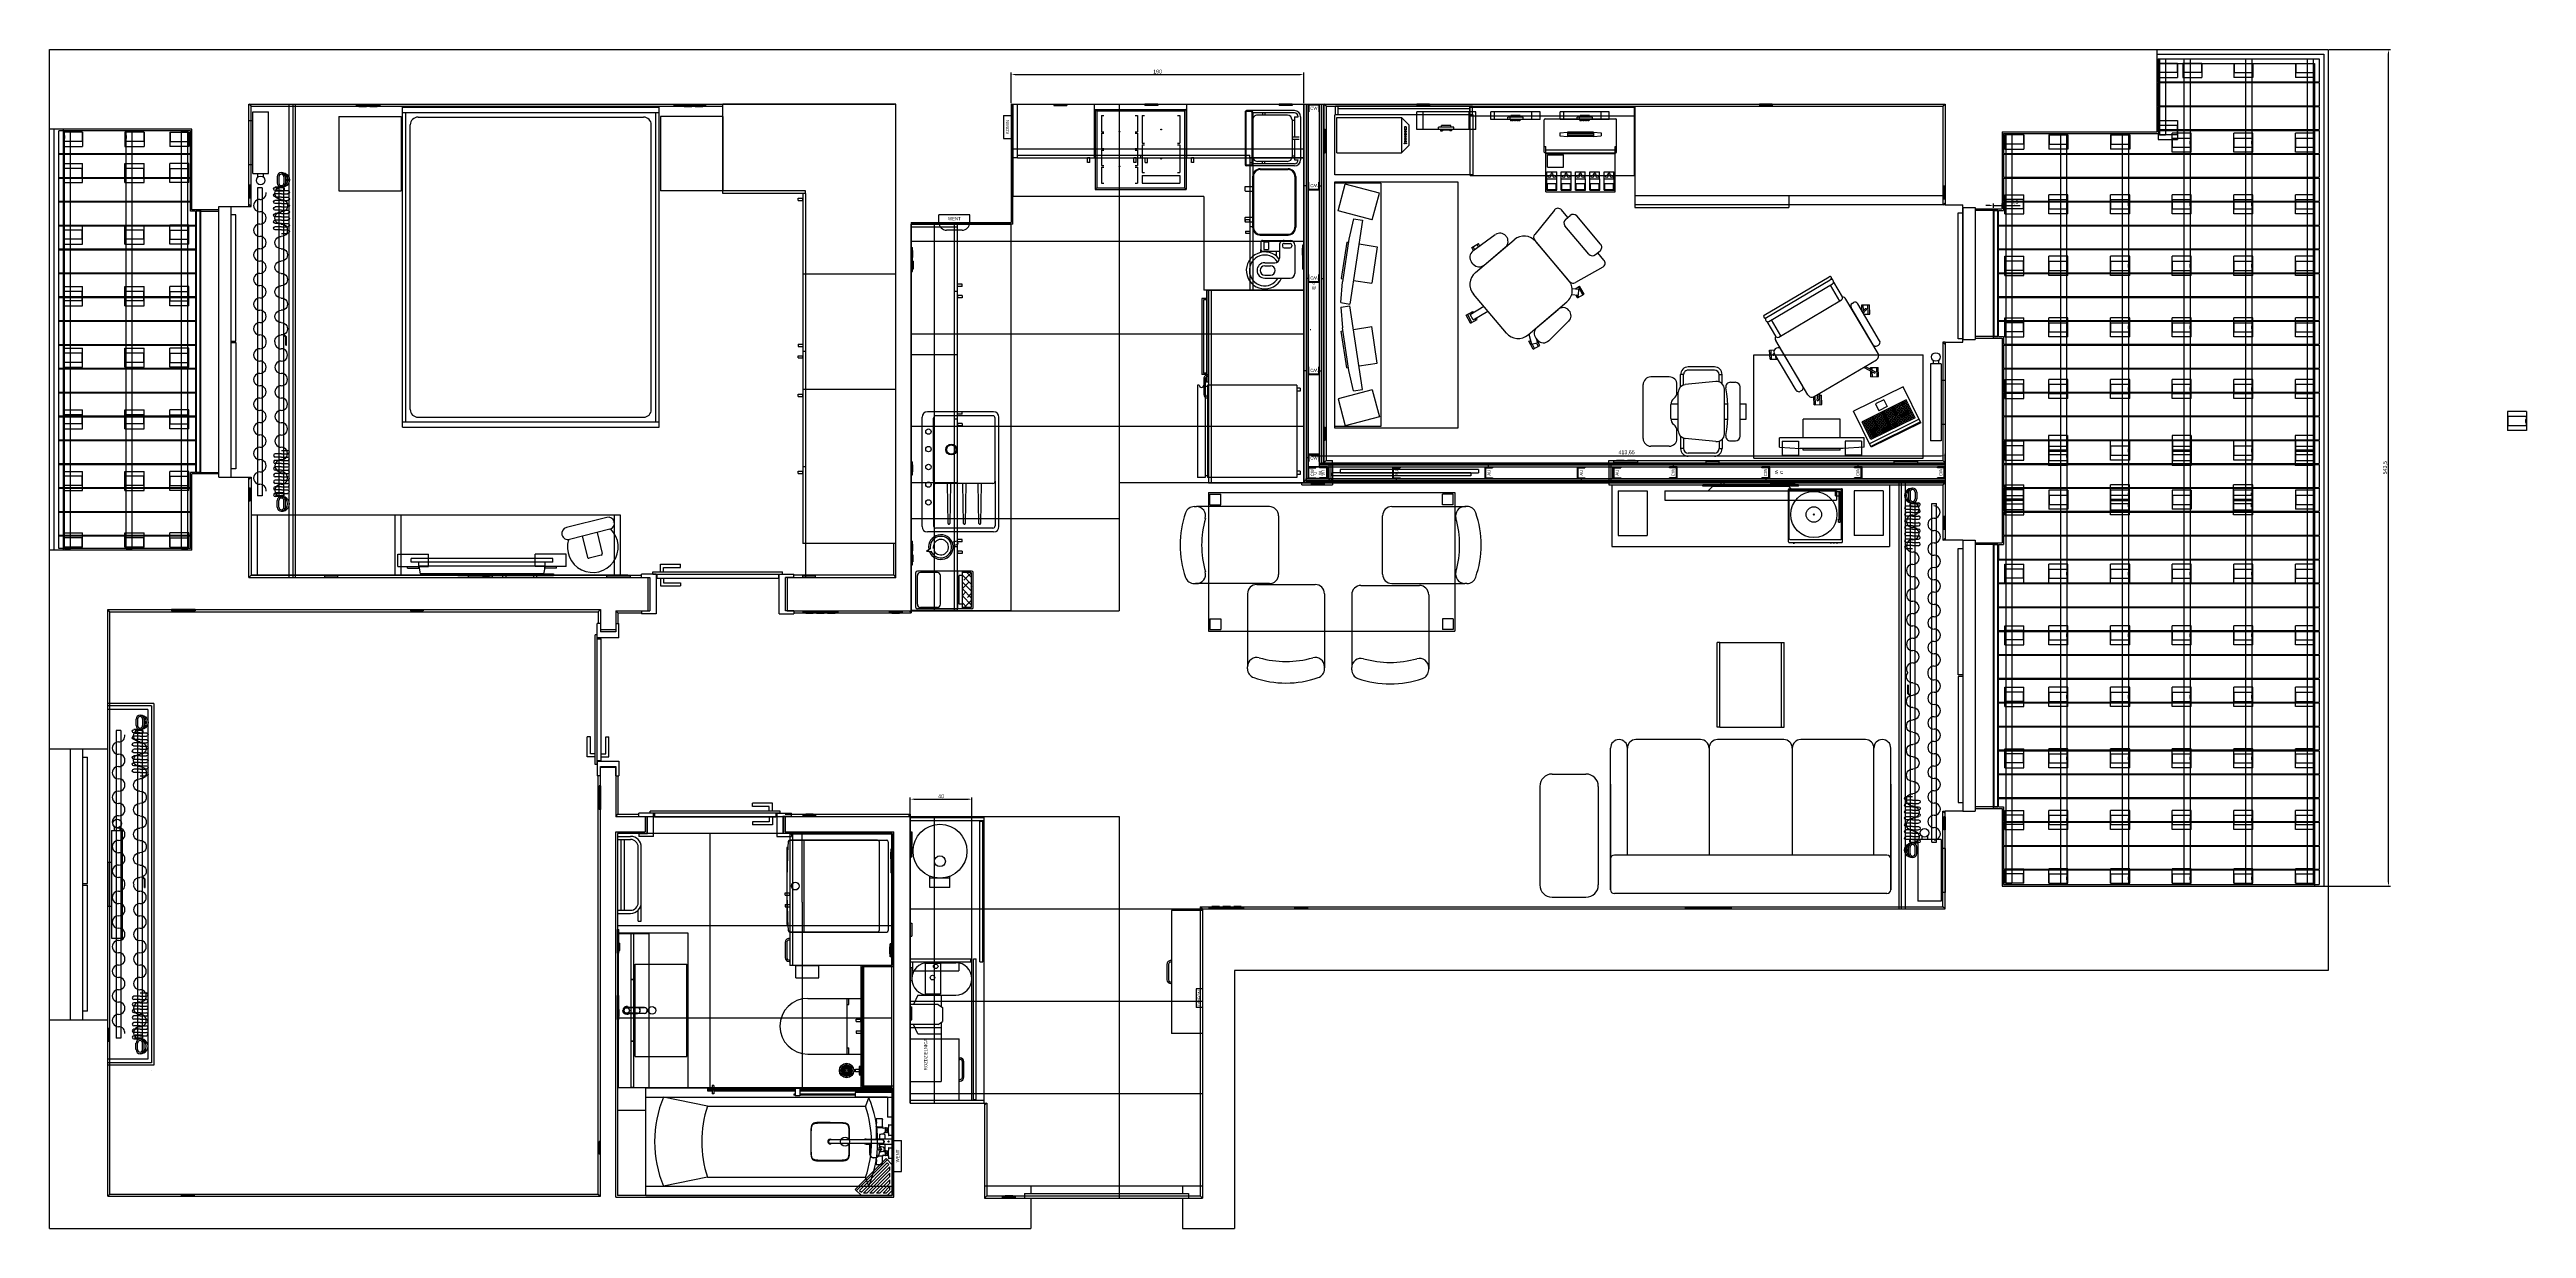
# Model space of a CAD drawing. Header units: millimetres. Extents: x 863 to 5283, y 810 to 2397.
# Drawn here: x 2568 to 4176, y 1217 to 1983 of the extents above; entities that cross this region are included whole.
import ezdxf

# ---------------------------------------------------------------- set-up
doc = ezdxf.new("R2010")
doc.units = ezdxf.units.MM
for name, color, linetype in [('Drzwi', 34, 'Continuous'), ('Elektryka - obudowy', 253, 'Continuous'), ('GK - OSB', 40, 'Continuous'), ('GK - płyta', 104, 'Continuous'), ('GK - rama', 170, 'Continuous'), ('Grzejniki', 12, 'Continuous'), ('Listwy', 9, 'Continuous'), ('Meble', 42, 'Continuous'), ('Meble wnętrze', 52, 'Continuous'), ('Okna', 7, 'Continuous'), ('Panele', 44, 'Continuous'), ('Płytki', 254, 'Continuous'), ('Szkic', 6, 'Continuous'), ('Urządzenia', 183, 'Continuous'), ('Wbudowane', 175, 'Continuous'), ('Zasłony', 9, 'Continuous'), ('Ściany', 7, 'Continuous')]:
    doc.layers.add(name, color=color, linetype=linetype)
doc.dimstyles.new('ISO-25', dxfattribs={"dimtxt": 2.5, "dimasz": 2.5, "dimexe": 1.25, "dimexo": 0.625, "dimtad": 1, "dimtxsty": 'Standard', "dimcen": 2.5, "dimadec": 0, "dimazin": 0, "dimtfac": 1, "dimtmove": 0, "dimatfit": 3, "dimfxl": 1, "dimarcsym": 0})

# ---------------------------------------------------------------- blocks, each defined once
blk = doc.blocks.new('Z$W@#15141')
for p, q in [((0, 20), (5, 20)), ((5, 0), (5, 20)), ((0, 0), (5, 0))]:
    blk.add_line(p, q)
blk = doc.blocks.new('Z$W@#778')
for p, q in [((0, 15), (5, 15)), ((0, 15), (0, 0)), ((0, 0), (5, 0))]:
    blk.add_line(p, q)
blk = doc.blocks.new('Z$W@#27446')
for p, q in [((4, 12), (0, 12)), ((0, 12), (0, 0)), ((4, 0), (0, 0))]:
    blk.add_line(p, q)
blk = doc.blocks.new('Z$W@#6729')
for p, q in [((0, 35), (20, 35)), ((20, 35), (20, 0)), ((0, 0), (20, 0))]:
    blk.add_line(p, q)
blk = doc.blocks.new('Z$W@#12287')
for p, q in [((0, 55), (8, 55)), ((0, 53), (8, 53)), ((2, 7), (2, 53)), ((4, 7), (4, 53)), ((13, 12), (13, 48)), ((15, 0), (15, 48)), ((0, 7), (8, 7)), ((0, 5), (8, 5)), ((13, 0), (13, 7.1)), ((13, 0), (15, 0))]:
    blk.add_line(p, q)
for centre, radius, start, end in [((8, 48), 7, 0, 90), ((8, 48), 5, 0, 90), ((8, 12), 5, 270, 0), ((8, 12), 7, 270, 0)]:
    blk.add_arc(centre, radius, start, end)
blk = doc.blocks.new('Z$W@#27753')
for p, q in [((0, 0), (0, 176)), ((8, 0), (8, 176)), ((11, 170.5), (8, 170.5)), ((11, 88.5), (11, 170.5)), ((8, 88.5), (11, 88.5)), ((8, 87.5), (11, 87.5)), ((11, 87.5), (11, 5.5)), ((11, 5.5), (8, 5.5))]:
    blk.add_line(p, q)
blk = doc.blocks.new('Z$W@#10383')
for p, q in [((0, 176), (8, 176)), ((0, 0), (8, 0))]:
    blk.add_line(p, q)
blk.add_blockref('Z$W@#27753', (0, 0))
blk = doc.blocks.new('Z$W@#14945')
for p, q in [((0, 88.5), (0, 170.5)), ((0, 170.5), (3, 170.5)), ((3, 176), (3, 0)), ((11, 176), (11, 0)), ((3, 88.5), (0, 88.5)), ((3, 87.5), (0, 87.5)), ((0, 87.5), (0, 5.5)), ((0, 5.5), (3, 5.5))]:
    blk.add_line(p, q)
blk = doc.blocks.new('Z$W@#8909')
for p, q in [((3, 176), (11, 176)), ((3, 0), (11, 0))]:
    blk.add_line(p, q)
blk.add_blockref('Z$W@#14945', (0, 0))
blk = doc.blocks.new('Z$W@#9758')
for p, q in [((0, 0.3), (0, 82.3)), ((0, 82.3), (3, 82.3)), ((3, 85.6), (3, 0)), ((3, 85.6), (11, 85.6)), ((3, 0.3), (3, 85.3)), ((11, 85.6), (11, 0)), ((3, 0.3), (0, 0.3)), ((3, 0), (11, 0))]:
    blk.add_line(p, q)
blk = doc.blocks.new('Z$W@#24221')
for p, q in [((0, 0), (0, 176)), ((8, 0), (8, 176)), ((8, 170.5), (11, 170.5)), ((11, 88.5), (11, 170.5)), ((8, 88.5), (11, 88.5)), ((8, 87.5), (11, 87.5)), ((11, 5.5), (11, 87.5)), ((11, 5.5), (8, 5.5))]:
    blk.add_line(p, q)
blk = doc.blocks.new('Z$W@#18588')
for p, q in [((0, 176), (8, 176)), ((0, 0), (8, 0))]:
    blk.add_line(p, q)
blk.add_blockref('Z$W@#24221', (0, 0))
blk = doc.blocks.new('Z$W@#16413')
at = {"layer": 'Drzwi'}
for p, q in [((0, 3), (0, 0)), ((0, 3), (106.5, 3)), ((0, 0), (106.5, 0)), ((4, 8), (4, 3)), ((4, 8), (102.5, 8)), ((102.5, 8), (102.5, 3)), ((106.5, 3), (106.5, 0))]:
    blk.add_line(p, q, dxfattribs=at)
blk = doc.blocks.new('Z$W@#22813')
for p, q in [((0, 40), (0, 0)), ((0, 40), (180.3, 40)), ((180.3, 40), (180.3, 0)), ((0, 0), (180.3, 0))]:
    blk.add_line(p, q)
blk = doc.blocks.new('Z$W@#18935')
at = {"layer": 'Meble'}
for p, q in [((58.5, 100), (16.5, 100)), ((112.5, 100), (69.5, 100)), ((165.5, 100), (123.5, 100)), ((0, 2.5), (0, 94.5)), ((11, 25), (11, 94.5)), ((64, 94.5), (64, 25)), ((118, 94.5), (118, 25)), ((171, 25), (171, 94.5)), ((182, 2.5), (182, 94.5)), ((182, 2.5), (182, 94.5)), ((0, 71), (0, 2.5)), ((182, 71), (182, 2.5)), ((179.5, 25), (2.5, 25)), ((179.5, 0), (2.5, 0)), ((179.5, 0), (2.5, 0))]:
    blk.add_line(p, q, dxfattribs=at)
for centre, radius, start, end in [((5.5, 94.5), 5.5, 0, 180), ((16.5, 94.5), 5.5, 90, 180), ((58.5, 94.5), 5.5, 0, 90), ((69.5, 94.5), 5.5, 90, 180), ((112.5, 94.5), 5.5, 0, 90), ((123.5, 94.5), 5.5, 90, 180), ((165.5, 94.5), 5.5, 0, 90), ((176.5, 94.5), 5.5, 0, 180), ((2.5, 22.5), 2.5, 90, 180), ((179.5, 22.5), 2.5, 0, 90), ((2.5, 2.5), 2.5, 180, 270), ((179.5, 2.5), 2.5, 270, 0)]:
    blk.add_arc(centre, radius, start, end, dxfattribs=at)
blk = doc.blocks.new('Z$W@#16519')
for p, q in [((0, 0), (0, 55)), ((1.8, 55), (0, 55)), ((1.8, 0), (1.8, 55)), ((1.8, 55), (41.8, 55)), ((41.8, 0), (41.8, 55)), ((41.8, 0), (41.8, 55)), ((41.8, 55), (43.6, 55)), ((43.6, 0), (43.6, 55)), ((1.8, 0), (0, 0)), ((1.8, 0), (41.8, 0)), ((41.8, 0), (43.6, 0))]:
    blk.add_line(p, q)
blk = doc.blocks.new('Z$W@#22798')
for p, q in [((0, 6), (0, 0)), ((0, 6), (111.5, 6)), ((0, 0), (111.5, 0)), ((28.25, 6), (31.25, 9)), ((31.25, 9), (80.25, 9)), ((83.25, 6), (80.25, 9)), ((111.5, 6), (111.5, 0))]:
    blk.add_line(p, q)
blk = doc.blocks.new('Z$W@#6224')
for p, q in [((0, 2.3), (0, 1.3)), ((0, 2.3), (62, 2.3)), ((0, 1.3), (62, 1.3)), ((8.1, 2.3), (8.1, 0)), ((8.1, 0), (10.1, 0)), ((10.1, 2.3), (10.1, 0)), ((48.1, 2.3), (48.1, 0)), ((48.1, 0), (50.1, 0)), ((50.1, 2.3), (50.1, 0)), ((62, 2.3), (62, 1.3))]:
    blk.add_line(p, q)
blk = doc.blocks.new('Z$W@#11008')
for p, q in [((0, 29), (0, 0)), ((0, 29), (19, 29)), ((19, 29), (19, 0)), ((0, 0), (19, 0))]:
    blk.add_line(p, q)
blk = doc.blocks.new('Z$W@#32609')
for p, q in [((0, 1), (0, 35)), ((0.5, 35.5), (34.5, 35.5)), ((0.5, 3), (0.5, 34.5)), ((1, 35), (34, 35)), ((30.5, 33.75), (33.5, 33.75)), ((30.5, 30.75), (30.5, 33.75)), ((33, 15.75), (33, 33.75)), ((33.5, 13.75), (33.5, 33.75)), ((34.5, 3), (34.5, 34.5)), ((35, 1), (35, 35)), ((30.5, 30.75), (33, 30.75)), ((0.5, 0.5), (34.5, 0.5)), ((1, 2.5), (34, 2.5)), ((3, 0), (3, 0.5)), ((3, 0), (4, 0)), ((4, 0), (4, 0.5)), ((27, 0), (27, 0.5)), ((28, 0), (27, 0)), ((28, 0), (28, 0.5)), ((29, 0), (29, 0.5)), ((30, 0), (29, 0)), ((30, 0), (30, 0.5)), ((31, 0), (31, 0.5)), ((32, 0), (31, 0)), ((32, 0), (32, 0.5)), ((32.5, 13.75), (32.5, 15.75)), ((32.5, 15.75), (33.5, 15.75)), ((32.5, 13.75), (33.5, 13.75))]:
    blk.add_line(p, q)
for radius in [15, 5, 0.35]:
    blk.add_circle((16.5, 18.75), radius)
for centre, start, end in [((0.5, 35), 90, 180), ((1, 34.5), 90, 180), ((34, 34.5), 0, 90), ((34.5, 35), 0, 90), ((0.5, 1), 180, 270), ((1, 3), 180, 270), ((34, 3), 270, 0), ((34.5, 1), 270, 0)]:
    blk.add_arc(centre, 0.5, start, end)
blk = doc.blocks.new('Z$W@#32702')
for p, q in [((90, 2), (0, 2)), ((0, 0), (0, 2)), ((90, 0), (0, 0)), ((95, 4), (5, 4)), ((5, 4), (5, 2)), ((5, 2), (95, 2)), ((90, 2), (90, 0)), ((95, 4), (95, 2))]:
    blk.add_line(p, q)
blk = doc.blocks.new('Z$W@#3195')
for p, q in [((0, 80), (160, 80)), ((0, 0), (0, 80)), ((0, 50), (0, 80)), ((0, 80), (160, 80)), ((1, 50), (1, 80)), ((159, 50), (159, 80)), ((160, 80), (160, 0)), ((160, 80), (160, 50)), ((159, 50), (1, 50)), ((160, 0), (0, 0))]:
    blk.add_line(p, q)
blk = doc.blocks.new('Z$W@#3093')
for p, q in [((0, 0), (0, 38.8)), ((90, 38.8), (0, 38.8)), ((0.5, 38.8), (0.5, 44.5)), ((89.5, 44.5), (0.5, 44.5)), ((2.3, 38.8), (2.3, 44.5)), ((87.7, 42.7), (2.3, 42.7)), ((87.7, 38.8), (87.7, 44.5)), ((89.5, 38.8), (89.5, 44.5)), ((90, 0), (90, 38.8)), ((90, 0), (0, 0))]:
    blk.add_line(p, q)
blk = doc.blocks.new('Z$W@#14343')
for p, q in [((23.6, 64.6), (56.6, 64.6)), ((26.1, 69.6), (26.1, 71.3)), ((31.1, 64.6), (49.1, 64.6)), ((49.4, 75), (31.4, 76.2)), ((31.9, 76.2), (32.4, 78.6)), ((32.4, 78.6), (37.3, 77.6)), ((32.9, 76.1), (33.3, 78.4)), ((35.9, 75.9), (36.3, 77.8)), ((36.9, 75.9), (37.3, 77.6)), ((54.1, 69.6), (54.1, 70)), ((13.6, 21.6), (13.6, 54.6)), ((66.6, 20.6), (66.6, 55.7)), ((66.6, 21.6), (66.6, 54.6)), ((89, 62.4), (69, 58.6)), ((87.6, 26.1), (87.6, 50.1)), ((90.6, 53.1), (94.6, 53.1)), ((92.6, 53.1), (92.6, 59.5)), ((97.6, 26.1), (97.6, 50.1)), ((0, 41.5), (1.2, 47.4)), ((0, 41.5), (4.9, 40.6)), ((1, 41.3), (2.2, 47.2)), ((1.2, 47.4), (6.1, 46.4)), ((2.7, 42), (3.4, 46)), ((2.7, 42), (13.6, 40.3)), ((3.4, 46), (13.6, 44.4)), ((3.9, 40.8), (4.1, 41.8)), ((4.9, 45.7), (5.1, 46.6)), ((4.9, 40.6), (5.1, 41.6)), ((5.9, 45.6), (6.1, 46.4)), ((64.9, 16.1), (68, 13)), ((89, 13.8), (69, 17.7)), ((90.6, 23.1), (94.6, 23.1)), ((92.6, 16.8), (92.6, 23.1)), ((20, 2.3), (21.2, 8.1)), ((20, 2.3), (24.9, 1.3)), ((21, 2.1), (21.7, 5.4)), ((21.2, 8.1), (22.4, 7.9)), ((24.3, 11.6), (21.3, 5.6)), ((21.3, 5.6), (24.8, 3.8)), ((22, 7), (22.2, 8)), ((23.6, 11.6), (56.6, 11.6)), ((23.9, 1.5), (24.4, 4)), ((26.1, 6.2), (24.8, 3.8)), ((24.9, 1.3), (25.8, 5.7)), ((26.1, 6.6), (26.1, 5)), ((28.8, 11.6), (28.4, 10.9)), ((31.1, 11.6), (49.1, 11.6)), ((49.4, 1.3), (31.4, 0)), ((54.1, 6.6), (54.1, 6.3)), ((62.1, 13.3), (65.2, 10.2)), ((63.6, 9.2), (64, 11.4)), ((63.6, 9.2), (68.5, 8.2)), ((64.5, 9), (64.8, 10.5)), ((65.2, 10.2), (68, 13)), ((66.3, 14.7), (69.6, 14.1)), ((67.5, 8.4), (68.7, 14.3)), ((68.5, 8.2), (69.6, 14.1))]:
    blk.add_line(p, q)
for centre, radius, start, end in [((23.6, 54.6), 10, 90, 180), ((31.1, 71.3), 5, 85.9144, 180), ((31.1, 69.6), 5, 180, 270), ((49.1, 69.6), 5, 270, 0), ((49.1, 70), 5, 0, 85.9144), ((56.6, 54.6), 10, 0, 90), ((69.6, 55.7), 3, 100.8855, 180), ((90.6, 50.1), 3, 90, 180), ((89.6, 59.5), 3, 0, 100.8855), ((94.6, 50.1), 3, 0, 90), ((23.6, 21.6), 10, 180, 270), ((56.6, 21.6), 10, 270, 0), ((69.6, 20.6), 3, 180, 259.1145), ((90.6, 26.1), 3, 180, 270), ((89.6, 16.8), 3, 259.1145, 0), ((94.6, 26.1), 3, 270, 0), ((31.1, 6.6), 5, 90, 180), ((31.1, 5), 5, 180, 274.0856), ((49.1, 6.6), 5, 0, 90), ((49.1, 6.3), 5, 274.0856, 0)]:
    blk.add_arc(centre, radius, start, end)
blk = doc.blocks.new('Z$W@#30523')
for p, q in [((2, 55), (1, 41.5)), ((2, 55), (8, 55)), ((8, 0), (8, 55)), ((0, 39.5), (1, 39.5)), ((0, 15.5), (0, 39.5)), ((1, 13.5), (1, 41.5)), ((8, 39.5), (20, 39.5)), ((20, 15.5), (20, 39.5)), ((0, 15.5), (1, 15.5)), ((2, 0), (1, 13.5)), ((2, 0), (8, 0)), ((8, 15.5), (20, 15.5))]:
    blk.add_line(p, q)
blk = doc.blocks.new('Z$W@#1587')
for p, q in [((0, 0), (0, 23)), ((18, 23), (0, 23)), ((18, 0), (18, 23)), ((18, 0), (0, 0))]:
    blk.add_line(p, q)
blk = doc.blocks.new('Z$W@#29314')
for p, q in [((0, 42), (5, 47)), ((0, 0), (0, 42)), ((0, 42), (23, 42)), ((18, 47), (5, 47)), ((6, 45), (6, 44)), ((6, 45), (8, 45)), ((6, 44), (8, 44)), ((8, 45), (8, 44)), ((8.6, 45), (9.6, 45)), ((8.6, 45), (8.6, 44)), ((8.6, 44), (9.6, 44)), ((9.6, 45), (9.6, 44)), ((10.3, 45), (11.3, 45)), ((10.3, 45), (10.3, 44)), ((10.3, 44), (11.3, 44)), ((11.3, 45), (11.3, 44)), ((11.9, 45), (12.4, 45)), ((11.9, 45), (11.9, 44)), ((11.9, 44), (12.4, 44)), ((12.4, 45), (12.4, 44)), ((13.1, 45), (13.6, 45)), ((13.1, 45), (13.1, 44)), ((13.1, 44), (13.6, 44)), ((13.6, 45), (13.6, 44)), ((14.2, 45), (14.7, 45)), ((14.2, 45), (14.2, 44)), ((14.2, 44), (14.7, 44)), ((14.7, 45), (14.7, 44)), ((15.4, 45), (15.9, 45)), ((15.4, 45), (15.4, 44)), ((15.4, 44), (15.9, 44)), ((15.9, 45), (15.9, 44)), ((18, 47), (23, 42)), ((23, 0), (23, 42)), ((23, 0), (0, 0))]:
    blk.add_line(p, q)
for centre in [(16.8, 45), (16.8, 44)]:
    blk.add_circle(centre, 0.25)
blk = doc.blocks.new('Z$W@#9503')
for p, q in [((0, 0.5), (0, 21.5)), ((0.5, 22), (46.5, 22)), ((47, 0.5), (47, 21.5)), ((0, 4), (1, 4)), ((0.5, 0), (46.5, 0)), ((1, 0), (1, 4)), ((1, 2), (46, 2)), ((10, 13), (15, 13.5)), ((10, 13), (10, 11)), ((10, 11), (15, 10.5)), ((32, 13.5), (15, 13.5)), ((15, 13.5), (15, 10.5)), ((32, 12.5), (15, 12.5)), ((32, 11.5), (15, 11.5)), ((32, 10.5), (15, 10.5)), ((32, 13.5), (32, 10.5)), ((32, 13.5), (37, 13)), ((32, 10.5), (37, 11)), ((37, 13), (37, 11)), ((46, 0), (46, 4)), ((46, 4), (47, 4))]:
    blk.add_line(p, q)
for centre, start, end in [((0.5, 21.5), 90, 180), ((46.5, 21.5), 0, 90), ((0.5, 0.5), 180, 270), ((46.5, 0.5), 270, 0)]:
    blk.add_arc(centre, 0.5, start, end)
blk = doc.blocks.new('Z$W@#7448')
for p, q in [((0, 0), (0, 25)), ((0, 25), (45, 25)), ((1, 16), (1, 24)), ((1, 24), (11.5, 24)), ((11.5, 16), (11.5, 24)), ((45, 0), (45, 25)), ((0, 0), (45, 0)), ((0.65, 1), (0.65, 8.5)), ((0.65, 8.5), (7.15, 8.5)), ((0.65, 1), (7.15, 1)), ((0.65, 1), (7.15, 1)), ((0.75, 13), (7.05, 13)), ((0.75, 8.5), (0.75, 13)), ((1, 16), (11.5, 16)), ((1.15, 1.5), (1.15, 5.5)), ((1.15, 5.5), (6.65, 5.5)), ((1.15, 1.5), (6.65, 1.5)), ((6.65, 1.5), (6.65, 5.5)), ((7.05, 8.5), (7.05, 13)), ((7.15, 1), (7.15, 8.5)), ((9.95, 1), (9.95, 8.5)), ((9.95, 8.5), (16.45, 8.5)), ((9.95, 1), (16.45, 1)), ((9.95, 1), (16.45, 1)), ((10.05, 13), (16.35, 13)), ((10.05, 8.5), (10.05, 13)), ((10.45, 1.5), (10.45, 5.5)), ((10.45, 5.5), (15.95, 5.5)), ((10.45, 1.5), (15.95, 1.5)), ((15.95, 1.5), (15.95, 5.5)), ((16.35, 8.5), (16.35, 13)), ((16.45, 1), (16.45, 8.5)), ((19.25, 1), (19.25, 8.5)), ((19.25, 8.5), (25.75, 8.5)), ((19.25, 1), (25.75, 1)), ((19.25, 1), (25.75, 1)), ((19.35, 13), (25.65, 13)), ((19.35, 8.5), (19.35, 13)), ((19.75, 1.5), (19.75, 5.5)), ((19.75, 5.5), (25.25, 5.5)), ((19.75, 1.5), (25.25, 1.5)), ((25.25, 1.5), (25.25, 5.5)), ((25.65, 8.5), (25.65, 13)), ((25.75, 1), (25.75, 8.5)), ((28.55, 1), (28.55, 8.5)), ((28.55, 8.5), (35.05, 8.5)), ((28.55, 1), (35.05, 1)), ((28.55, 1), (35.05, 1)), ((28.65, 13), (34.95, 13)), ((28.65, 8.5), (28.65, 13)), ((29.05, 1.5), (29.05, 5.5)), ((29.05, 5.5), (34.55, 5.5)), ((29.05, 1.5), (34.55, 1.5)), ((34.55, 1.5), (34.55, 5.5)), ((34.95, 8.5), (34.95, 13)), ((35.05, 1), (35.05, 8.5)), ((37.85, 1), (37.85, 8.5)), ((37.85, 8.5), (44.35, 8.5)), ((37.85, 1), (44.35, 1)), ((37.85, 1), (44.35, 1)), ((37.95, 13), (44.25, 13)), ((37.95, 8.5), (37.95, 13)), ((38.35, 1.5), (38.35, 5.5)), ((38.35, 5.5), (43.85, 5.5)), ((38.35, 1.5), (43.85, 1.5)), ((43.85, 1.5), (43.85, 5.5)), ((44.25, 8.5), (44.25, 13)), ((44.35, 1), (44.35, 8.5))]:
    blk.add_line(p, q)
for centre in [(2.325, 10), (3.9, 11.5), (5.475, 10), (11.625, 10), (13.2, 11.5), (14.775, 10), (20.925, 10), (22.5, 11.5), (24.075, 10), (30.225, 10), (31.8, 11.5), (33.375, 10), (39.525, 10), (41.1, 11.5), (42.675, 10)]:
    blk.add_circle(centre, 0.75)
blk = doc.blocks.new('Z$W@#25200')
for p, q in [((0, 0), (0, 67)), ((0, 67), (110, 67)), ((110, 0), (110, 67)), ((0, 0), (110, 0))]:
    blk.add_line(p, q)
blk = doc.blocks.new('Z$W@#20580')
for p, q in [((15.7, 47), (15.7, 53)), ((17.7, 53), (15.7, 53)), ((17.7, 48.2), (17.7, 53)), ((19.7, 48.5), (39.7, 46.5)), ((20.7, 58), (37.7, 58)), ((20.7, 56), (37.7, 56)), ((40.7, 46.2), (40.7, 53)), ((40.7, 53), (42.7, 53)), ((42.7, 45), (42.7, 53)), ((50, 51.5), (62, 51.5)), ((0, 34), (0, 24)), ((4, 34), (0, 34)), ((4, 45), (4, 13)), ((10.3, 48), (7, 48)), ((14.2, 34), (12.1, 34)), ((14.2, 43.5), (14.2, 14.5)), ((44.2, 41.5), (44.2, 16.5)), ((49, 34), (44.2, 34)), ((45, 46.5), (45, 41.5)), ((49, 33.5), (49, 24.5)), ((67, 46.5), (67, 11.5)), ((4, 24), (0, 24)), ((14.2, 24), (12.1, 24)), ((49, 24), (44.2, 24)), ((45, 16.5), (45, 11.5)), ((10.3, 10), (7, 10)), ((15.7, 11), (15.7, 5)), ((17.7, 5), (15.7, 5)), ((17.7, 9.8), (17.7, 5)), ((19.7, 9.5), (39.7, 11.5)), ((20.7, 2), (37.7, 2)), ((20.7, 0), (37.7, 0)), ((40.7, 11.8), (40.7, 5)), ((40.7, 5), (42.7, 5)), ((42.7, 13), (42.7, 5)), ((50, 6.5), (62, 6.5))]:
    blk.add_line(p, q)
for centre, radius, start, end in [((19.2, 43.5), 5, 84.2894, 180), ((20.7, 53), 5, 90, 180), ((20.7, 53), 3, 90, 180), ((37.7, 53), 5, 0, 90), ((37.7, 53), 3, 0, 90), ((50, 46.5), 5, 90, 180), ((62, 46.5), 5, 0, 90), ((7, 45), 3, 90, 180), ((10.3, 45), 3, 349.9141, 90), ((100.3, 29), 88.4, 169.9141, 190.0859), ((39.2, 41.5), 5, 0, 84.2894), ((50, 41.5), 5, 180, 233.1301), ((44, 33.5), 5, 0, 53.1301), ((39.2, 16.5), 5, 275.7106, 0), ((50, 16.5), 5, 126.8699, 180), ((44, 24.5), 5, 306.8699, 0), ((7, 13), 3, 180, 270), ((10.3, 13), 3, 270, 10.0859), ((19.2, 14.5), 5, 180, 275.7106), ((20.7, 5), 5, 180, 270), ((20.7, 5), 3, 180, 270), ((37.7, 5), 3, 270, 0), ((37.7, 5), 5, 270, 0), ((50, 11.5), 5, 180, 270), ((62, 11.5), 5, 270, 0)]:
    blk.add_arc(centre, radius, start, end)
blk = doc.blocks.new('Z$W@#19796')
for p, q in [((2, 55), (1, 41.5)), ((2, 55), (8, 55)), ((8, 0), (8, 55)), ((0, 39.5), (1, 39.5)), ((0, 15.5), (0, 39.5)), ((1, 13.5), (1, 41.5)), ((8, 39.5), (20, 39.5)), ((20, 15.5), (20, 39.5)), ((0, 15.5), (1, 15.5)), ((2, 0), (1, 13.5)), ((2, 0), (8, 0)), ((8, 15.5), (20, 15.5))]:
    blk.add_line(p, q)
blk = doc.blocks.new('Z$W@#14798')
for p, q in [((0, 26), (0, 0)), ((0, 26), (36, 26)), ((0, 25.9), (36, 25.9)), ((0, 25.4), (36, 25.4)), ((0, 23.5), (36, 23.5)), ((2, 21.5), (34, 21.5)), ((2, 21.5), (2, 8.5)), ((2, 20.5), (34, 20.5)), ((2, 19.5), (34, 19.5)), ((2, 18.5), (34, 18.5)), ((2, 17.5), (34, 17.5)), ((2, 16.5), (34, 16.5)), ((3, 21.5), (3, 8.5)), ((4, 21.5), (4, 8.5)), ((5, 21.5), (5, 8.5)), ((6, 21.5), (6, 8.5)), ((7, 21.5), (7, 8.5)), ((8, 21.5), (8, 8.5)), ((9, 21.5), (9, 8.5)), ((10, 21.5), (10, 8.5)), ((11, 21.5), (11, 8.5)), ((12, 21.5), (12, 8.5)), ((13, 21.5), (13, 8.5)), ((14, 21.5), (14, 8.5)), ((15, 21.5), (15, 8.5)), ((16, 21.5), (16, 8.5)), ((17, 21.5), (17, 8.5)), ((18, 21.5), (18, 8.5)), ((19, 21.5), (19, 8.5)), ((20, 21.5), (20, 8.5)), ((21, 21.5), (21, 8.5)), ((22, 21.5), (22, 8.5)), ((23, 21.5), (23, 8.5)), ((24, 21.5), (24, 8.5)), ((25, 21.5), (25, 8.5)), ((26, 21.5), (26, 8.5)), ((27, 21.5), (27, 8.5)), ((28, 21.5), (28, 8.5)), ((29, 21.5), (29, 8.5)), ((30, 21.5), (30, 8.5)), ((31, 21.5), (31, 8.5)), ((32, 21.5), (32, 8.5)), ((33, 21.5), (33, 8.5)), ((34, 21.5), (34, 8.5)), ((36, 26), (36, 0)), ((0, 0), (36, 0)), ((2, 15.5), (34, 15.5)), ((2, 14.5), (34, 14.5)), ((2, 13.5), (34, 13.5)), ((2, 12.5), (34, 12.5)), ((2, 11.5), (34, 11.5)), ((2, 10.5), (34, 10.5)), ((2, 9.5), (34, 9.5)), ((2, 8.5), (34, 8.5)), ((15, 7), (21, 7)), ((15, 2), (15, 7)), ((15, 2), (21, 2)), ((21, 2), (21, 7))]:
    blk.add_line(p, q)
blk = doc.blocks.new('Z$W@#15281')
for p, q in [((17.7, 66.2), (17.7, 67.2)), ((19.7, 69.2), (47.7, 69.2)), ((45.6, 73.6), (43.2, 69.2)), ((43.2, 69.2), (43.4, 69.2)), ((43.7, 70.1), (45.5, 69.2)), ((45.2, 72.8), (50.4, 69.9)), ((45.6, 73.6), (50.9, 70.8)), ((46.2, 69.2), (46.6, 70.2)), ((47.3, 69.2), (47.5, 69.8)), ((50.9, 70.8), (49.5, 68.1)), ((49.7, 66.2), (49.7, 67.2)), ((5.6, 64), (3.2, 59.6)), ((3.2, 59.6), (8.5, 56.8)), ((3.7, 60.5), (9, 57.7)), ((5.2, 63.2), (10.2, 60.4)), ((5.6, 64), (10.2, 61.5)), ((10.2, 57.1), (6.7, 60)), ((10.2, 58.4), (7.4, 60.8)), ((9.2, 58), (8.5, 56.8)), ((10.2, 59.8), (9.6, 58.9)), ((10.2, 61.2), (10.2, 14.2)), ((13.2, 64.2), (54.2, 64.2)), ((19.7, 64.2), (47.7, 64.2)), ((55.2, 61.4), (55.2, 14)), ((67.2, 59.9), (55.2, 59.9)), ((67.8, 62.9), (56.7, 62.9)), ((67.2, 61.7), (67.2, 13.7)), ((68.7, 63.2), (68.7, 63.2)), ((70.5, 62.9), (69.6, 62.9)), ((70.2, 61.7), (70.2, 13.7)), ((70.2, 61.7), (70.2, 13.7)), ((71.2, 63.2), (71.2, 63.2)), ((72.2, 62.2), (72.2, 13.2)), ((2.4, 23), (0, 18.6)), ((0, 18.6), (5.3, 15.8)), ((0.5, 19.5), (5.7, 16.6)), ((1.9, 22.1), (4.8, 20.6)), ((2.4, 23), (5.8, 21.2)), ((10.2, 23.9), (3.6, 19.8)), ((10.2, 22.7), (4.1, 19)), ((7.7, 20.1), (5.3, 15.8)), ((5.8, 20), (7.2, 19.3)), ((6.8, 20.6), (7.7, 20.1)), ((13.2, 11.2), (54.2, 11.2)), ((17.7, 9.2), (17.7, 8.2)), ((19.7, 11.2), (47.7, 11.2)), ((19.7, 6.2), (47.7, 6.2)), ((39.8, 6.2), (38, 2.9)), ((38, 2.9), (43.3, 0)), ((38.5, 3.8), (43.8, 0.9)), ((40.3, 6.2), (40.8, 5.9)), ((40.7, 6.2), (41.4, 3.5)), ((41.7, 6.2), (42.3, 3.7)), ((42, 5.3), (45.2, 3.5)), ((42.4, 6.2), (45.7, 4.4)), ((45.7, 4.4), (43.3, 0)), ((49.7, 9.2), (49.7, 8.2)), ((67.2, 15.5), (55.2, 15.5)), ((67.8, 12.5), (56.7, 12.5)), ((68.7, 12.2), (68.7, 12.2)), ((70.5, 12.5), (69.6, 12.5)), ((71.2, 12.2), (71.2, 12.2))]:
    blk.add_line(p, q)
for centre, radius, start, end in [((19.7, 67.2), 2, 90, 180), ((19.7, 66.2), 2, 180, 270), ((47.1, 70), 0.5, 337.485, 157.485), ((47.7, 67.2), 2, 0, 90), ((47.7, 66.2), 2, 270, 0), ((7.1, 60.4), 0.5, 49.485, 229.485), ((13.2, 61.2), 3, 90, 180), ((54.2, 61.2), 3, 34.6747, 90), ((56.7, 61.4), 1.5, 90, 180), ((68.7, 61.7), 1.5, 90, 180), ((68.7, 61.7), 1.5, 0, 90), ((71.2, 62.2), 1, 90, 180), ((71.2, 62.2), 1, 0, 90), ((3.8, 19.4), 0.501, 118.1827, 304.7873), ((13.2, 14.2), 3, 180, 270), ((19.7, 9.2), 2, 90, 180), ((19.7, 8.2), 2, 180, 270), ((41.8, 3.6), 0.5, 193.485, 13.485), ((47.7, 9.2), 2, 0, 90), ((47.7, 8.2), 2, 270, 0), ((54.2, 14.2), 3, 270, 325.3253), ((56.7, 14), 1.5, 180, 270), ((68.7, 13.7), 1.5, 180, 270), ((68.7, 13.7), 1.5, 270, 0), ((71.2, 13.2), 1, 180, 270), ((71.2, 13.2), 1, 270, 0)]:
    blk.add_arc(centre, radius, start, end)
blk = doc.blocks.new('Z$W@#20798')
for p, q in [((0, 9), (0, 0)), ((0, 9), (10.5, 9)), ((0, 0), (10.5, 0)), ((10.5, 9), (10.5, 0))]:
    blk.add_line(p, q)
blk = doc.blocks.new('Z$W@#27157')
for p, q in [((0, 1), (0, 6)), ((31.9, 6), (0, 6)), ((11, 1), (0, 1)), ((2.4, 1), (2.4, 6)), ((11, 1), (11, 2.5)), ((21, 2.5), (11, 2.5)), ((21, 1), (11, 1)), ((12.6, 1), (12.6, 2.5)), ((12.8, 1), (12.8, 0)), ((13.3, 1), (12.8, 1)), ((13.3, 0), (12.8, 0)), ((19, 3.5), (13, 3.5)), ((13, 2.5), (13, 3.5)), ((13, 2.5), (13, 3.5)), ((13.3, 1), (13.3, 0)), ((13.8, 0.5), (13.3, 0.5)), ((13.8, 1), (13.8, 0)), ((14.3, 1), (13.8, 1)), ((14.3, 0), (13.8, 0)), ((14.3, 1), (14.3, 0)), ((14.9, 0.5), (14.3, 0.5)), ((14.9, 1), (14.9, 0)), ((15.4, 1), (14.9, 1)), ((15.4, 0), (14.9, 0)), ((15.4, 1), (15.4, 0)), ((16, 0.5), (15.4, 0.5)), ((16, 1), (16, 0)), ((16.5, 1), (16, 1)), ((16.5, 0), (16, 0)), ((16.5, 1), (16.5, 0)), ((17.1, 0.5), (16.5, 0.5)), ((17.1, 1), (17.1, 0)), ((17.6, 1), (17.1, 1)), ((17.6, 0), (17.1, 0)), ((17.6, 1), (17.6, 0)), ((18.2, 0.5), (17.6, 0.5)), ((18.2, 1), (18.2, 0)), ((18.7, 1), (18.2, 1)), ((18.7, 0), (18.2, 0)), ((18.7, 1), (18.7, 0)), ((19, 0.5), (18.7, 0.5)), ((19, 2.5), (19, 3.5)), ((19, 0.5), (19, 1)), ((21, 1), (21, 2.5)), ((31.9, 1), (21, 1)), ((26.6, 1), (26.6, 6)), ((31.9, 1), (31.9, 6))]:
    blk.add_line(p, q)
blk = doc.blocks.new('Z$W@#20472')
for p, q in [((38.3, 12.5), (0, 12.5)), ((0, 1), (0, 12.5)), ((38.3, 1), (0, 1)), ((4.1, 1), (4.1, 12.5)), ((14.1, 1), (14.1, 2.5)), ((24.1, 2.5), (14.1, 2.5)), ((24.1, 1), (14.1, 1)), ((15.5, 1), (15.5, 0)), ((15.5, 1), (16, 1)), ((15.5, 0), (16, 0)), ((15.9, 1), (15.9, 0)), ((15.9, 1), (16.4, 1)), ((15.9, 0), (16.4, 0)), ((22.1, 3.5), (16.1, 3.5)), ((16.1, 2.5), (16.1, 3.5)), ((16.1, 2.5), (16.1, 3.5)), ((16.2, 1), (16.2, 0)), ((16.2, 1), (16.7, 1)), ((16.2, 0), (16.7, 0)), ((16.7, 1), (16.7, 0)), ((21.6, 0.5), (16.7, 0.5)), ((21.6, 1), (21.6, 0)), ((22.1, 1), (21.6, 1)), ((22.1, 0), (21.6, 0)), ((22.4, 1), (21.9, 1)), ((22.4, 0), (21.9, 0)), ((22.1, 2.5), (22.1, 3.5)), ((22.1, 1), (22.1, 0)), ((22.7, 1), (22.2, 1)), ((22.7, 0), (22.2, 0)), ((22.4, 1), (22.4, 0)), ((22.7, 1), (22.7, 0)), ((24.1, 1), (24.1, 2.5)), ((34.1, 1), (34.1, 12.5)), ((38.3, 1), (38.3, 12.5))]:
    blk.add_line(p, q)
blk = doc.blocks.new('Z$W@#23622')
for p, q in [((0, 0), (0, 208)), ((0, 208), (166.5, 208)), ((0, 204.5), (166.5, 204.5)), ((2, 3.5), (2, 204.5)), ((5, 11.5), (5, 196.5)), ((10, 201.5), (156.5, 201.5)), ((161.5, 11.5), (161.5, 196.5)), ((164.5, 3.5), (164.5, 204.5)), ((166.5, 0), (166.5, 208)), ((0, 3.5), (166.5, 3.5)), ((0, 0), (166.5, 0)), ((10, 6.5), (156.5, 6.5))]:
    blk.add_line(p, q)
for centre, start, end in [((10, 196.5), 90, 180), ((156.5, 196.5), 0, 90), ((10, 11.5), 180, 270), ((156.5, 11.5), 270, 0)]:
    blk.add_arc(centre, 5, start, end)
blk = doc.blocks.new('Z$W@#16202')
for p, q in [((0, 48.2), (0, 0)), ((0, 48.2), (40.5, 48.2)), ((40.5, 48.2), (40.5, 0)), ((0, 0), (40.5, 0))]:
    blk.add_line(p, q)
blk = doc.blocks.new('Z$W@#22646')
for p, q in [((0, 2.3), (0, 1.3)), ((0, 2.3), (62, 2.3)), ((0, 1.3), (62, 1.3)), ((29, 2.3), (29, 0)), ((29, 0), (31, 0)), ((31, 2.3), (31, 0)), ((49, 2.3), (49, 0)), ((49, 0), (51, 0)), ((51, 2.3), (51, 0)), ((62, 2.3), (62, 1.3))]:
    blk.add_line(p, q)
blk = doc.blocks.new('Z$W@#26362')
for p, q in [((0, 2.5), (92, 2.5)), ((0, 2.5), (0, 0)), ((0, 0), (92, 0)), ((5, 5), (6, 10)), ((5, 5), (87, 5)), ((5, 5), (5, 2.5)), ((6, 10), (86, 10)), ((87, 5), (86, 10)), ((87, 5), (87, 2.5)), ((92, 2.5), (92, 0))]:
    blk.add_line(p, q)
blk = doc.blocks.new('Z$W@#28433')
for p, q in [((12.5, 8), (12.5, 22)), ((13.5, 23), (21.5, 23)), ((22.5, 8), (22.5, 22)), ((1, 4), (1, 4)), ((4, 8), (31, 8)), ((4, 0), (31, 0)), ((35, 4), (35, 4))]:
    blk.add_line(p, q)
for centre, radius, start, end in [((17.5, 16.5), 16.5, 328.8004, 211.1996), ((13.5, 22), 1, 90, 180), ((21.5, 22), 1, 0, 90), ((4, 4), 4, 90, 180), ((4, 4), 4, 180, 270), ((31, 4), 4, 0, 90), ((31, 4), 4, 270, 0)]:
    blk.add_arc(centre, radius, start, end)
blk = doc.blocks.new('Z$W@#29869')
for p, q in [((1, 20), (9, 20)), ((1, 20), (1, 0)), ((9, 20), (9, 0)), ((0, 13.75), (0, 6.25)), ((0, 13.75), (1, 13.75)), ((0, 6.25), (1, 6.25)), ((1, 0), (9, 0))]:
    blk.add_line(p, q)
blk = doc.blocks.new('Z$W@#12859')
at = {"layer": 'Wbudowane'}
blk.add_line((0, 5), (0, 15), dxfattribs=at)
for centre, start, end in [((5, 15), 90, 180), ((5, 5), 180, 270)]:
    blk.add_arc(centre, 5, start, end, dxfattribs=at)
blk = doc.blocks.new('Z$W@#20600')
for p, q in [((0, 64.5), (0, 6.5)), ((0, 64.5), (60, 64.5)), ((2, 66.5), (4, 66.5)), ((2, 66.5), (2, 64.5)), ((4, 66.5), (4, 64.5)), ((56, 66.5), (56, 64.5)), ((56, 66.5), (58, 66.5)), ((58, 66.5), (58, 64.5)), ((60, 64.5), (60, 6.5)), ((0, 6.5), (60, 6.5)), ((0, 5), (60, 5)), ((0, 5), (0, 4)), ((0, 1), (0, 0)), ((0, 0), (60, 0)), ((1, 6.5), (1, 5)), ((59, 6.5), (59, 5)), ((60, 5), (60, 0))]:
    blk.add_line(p, q)
blk.add_arc((0, 2.5), 1.5, 270, 90)
blk = doc.blocks.new('Z$W@#5249')
for p, q in [((0, 4), (0, 3)), ((0, 4), (59.5, 4)), ((0, 3), (59.5, 3)), ((5, 3), (5, 0)), ((5, 0), (54.5, 0)), ((6, 3), (6, 1)), ((6, 1), (53.5, 1)), ((53.5, 3), (53.5, 1)), ((54.5, 3), (54.5, 0)), ((59.5, 4), (59.5, 3))]:
    blk.add_line(p, q)
blk = doc.blocks.new('Z$W@#15350')
for p, q in [((3.5, 50), (74.5, 50)), ((0, 3.5), (0, 46.5)), ((2.5, 4), (2.5, 41)), ((33, 42.5), (4, 42.5)), ((5.5, 33), (31.5, 33.5)), ((31.5, 4), (31.5, 41)), ((33, 42.5), (74, 42.5)), ((75.5, 4), (75.5, 41)), ((78, 3.5), (78, 46.5)), ((31.5, 31.5), (5.5, 32)), ((5.5, 23), (31.5, 23.5)), ((31.5, 21.5), (5.5, 22)), ((3.5, 0), (74.5, 0)), ((33, 2.5), (4, 2.5)), ((5.5, 13), (31.5, 13.5)), ((31.5, 11.5), (5.5, 12)), ((33, 2.5), (74, 2.5))]:
    blk.add_line(p, q)
for centre, radius in [((19.2, 45.8), 1.75), ((30.8, 45.8), 1.75), ((42.2, 45.8), 1.75), ((53.5, 31), 3.5), ((53.5, 31), 3), ((53.8, 45.8), 1.75), ((65.2, 45.8), 1.75)]:
    blk.add_circle(centre, radius)
for centre, radius, start, end in [((3.5, 46.5), 3.5, 90, 180), ((74.5, 46.5), 3.5, 0, 90), ((4, 41), 1.5, 90, 180), ((5.5, 32.5), 0.5, 89.9898, 270), ((33, 41), 1.5, 90, 180), ((74, 41), 1.5, 0, 90), ((5.5, 22.5), 0.5, 89.9898, 270), ((3.5, 3.5), 3.5, 180, 270), ((4, 4), 1.5, 180, 270), ((5.5, 12.5), 0.5, 89.9898, 270), ((33, 4), 1.5, 180, 270), ((74, 4), 1.5, 270, 0), ((74.5, 3.5), 3.5, 270, 0)]:
    blk.add_arc(centre, radius, start, end)
blk = doc.blocks.new('Z$W@#24767')
h = blk.add_hatch()
h.set_pattern_fill('ANSI38', color=256, style=0)
h.set_pattern_definition([(45, (-1553.0718, -203.8362), (-2.245064, 2.245064), []), (135, (-1553.0718, -203.8362), (-6.735192, 2.245064), [7.9375, -4.7625])])
h.paths.add_polyline_path([(1, 1.5, 0.414214), (1.5, 1), (23.1, 1, 0.414214), (23.6, 1.5), (23.6, 7), (21.6, 7), (3, 7), (1, 7)])
for p, q in [((0, 1), (0, 36.2)), ((1, 37.2), (23.6, 37.2)), ((1, 23.2), (1, 34.2)), ((3, 36.2), (21.6, 36.2)), ((23.6, 23.2), (23.6, 34.2)), ((24.6, 1), (24.6, 36.2)), ((3, 21.2), (21.6, 21.2)), ((0, 10), (24.6, 10)), ((0, 7), (24.6, 7)), ((1, 1.5), (1, 7)), ((1, 0), (23.6, 0)), ((1.5, 1), (23.1, 1)), ((3, 7), (3, 9)), ((3, 9), (21.6, 9)), ((21.6, 7), (21.6, 9)), ((23.6, 1.5), (23.6, 7))]:
    blk.add_line(p, q)
for centre, radius, start, end in [((1, 36.2), 1, 90, 180), ((3, 34.2), 2, 90, 180), ((21.6, 34.2), 2, 0, 90), ((23.6, 36.2), 1, 0, 90), ((3, 23.2), 2, 180, 270), ((21.6, 23.2), 2, 270, 0), ((1, 1), 1, 180, 270), ((1.5, 1.5), 0.5, 180, 270), ((23.1, 1.5), 0.5, 270, 0), ((23.6, 1), 1, 270, 0)]:
    blk.add_arc(centre, radius, start, end)
blk = doc.blocks.new('Z$W@#23844')
for p, q in [((0, 8), (2.8, 9.3)), ((0, 8), (2.8, 6.7)), ((0.5, 8), (2.8, 9.1)), ((0.5, 8), (2.8, 6.9)), ((17.7, 9.1), (21, 9.1)), ((17.7, 6.9), (21, 6.9)), ((21, 6.9), (21, 9.1))]:
    blk.add_line(p, q)
for radius in [8, 7, 5]:
    blk.add_arc((9.7, 8), radius, 185.8911, 174.1089)
blk = doc.blocks.new('Z$W@#15255')
for p, q in [((4, 36), (32, 36)), ((4, 32), (4, 34.5)), ((17.2, 35.2), (17.2, 30.5)), ((18.8, 35.2), (18.8, 30.5)), ((32, 32), (32, 34.5)), ((0, 32), (0, 3)), ((1.5, 32), (1.5, 5)), ((3, 27.5), (3, 8)), ((4, 32), (17.2, 32)), ((6, 30.5), (30, 30.5)), ((6.4, 32), (6.4, 30.5)), ((18.8, 32), (32, 32)), ((29.6, 32), (29.6, 30.5)), ((33, 27.5), (33, 8)), ((34.5, 32), (34.5, 5)), ((36, 32), (36, 3)), ((0, 3), (0, 1)), ((0.5, 4), (0.5, 1)), ((1, 5), (35, 5)), ((1, 4.5), (35, 4.5)), ((1, 0.5), (35, 0.5)), ((1, 0), (35, 0)), ((1.5, 12.9), (3, 12.9)), ((1.5, 11.4), (3, 11.4)), ((6, 5), (30, 5)), ((34.5, 12.9), (33, 12.9)), ((34.5, 11.4), (33, 11.4)), ((35.5, 4), (35.5, 1)), ((36, 3), (36, 1))]:
    blk.add_line(p, q)
for centre, radius, start, end in [((4, 32), 4, 90, 180), ((4, 32), 2.5, 90, 180), ((32, 32), 4, 0, 90), ((32, 32), 2.5, 0, 90), ((6, 27.5), 3, 90, 180), ((30, 27.5), 3, 0, 90), ((1, 4), 1, 90, 180), ((1, 1), 1, 180, 270), ((1, 4), 0.5, 90, 180), ((1, 1), 0.5, 180, 270), ((6, 8), 3, 180, 270), ((30, 8), 3, 270, 0), ((35, 4), 1, 0, 90), ((35, 4), 0.5, 0, 90), ((35, 1), 1, 270, 0), ((35, 1), 0.5, 270, 0)]:
    blk.add_arc(centre, radius, start, end)
blk = doc.blocks.new('Z$W@#3434')
for p, q in [((5, 33), (38, 33)), ((5, 32.5), (38, 32.5)), ((0, 10), (0, 28)), ((0.5, 10), (0.5, 28)), ((42.5, 10), (42.5, 28)), ((43, 10), (43, 28)), ((5, 5.5), (38, 5.5)), ((5, 5), (38, 5)), ((11.5, 0.5), (11.5, 5)), ((12, 0), (14, 0)), ((14.5, 0.5), (14.5, 5)), ((31.5, 0.5), (31.5, 5)), ((32, 0), (34, 0)), ((34.5, 0.5), (34.5, 5))]:
    blk.add_line(p, q)
for centre, radius, start, end in [((5, 28), 5, 90, 180), ((5, 28), 4.5, 90, 180), ((38, 28), 5, 0, 90), ((38, 28), 4.5, 0, 90), ((5, 10), 5, 180, 270), ((5, 10), 4.5, 180, 270), ((12, 0.5), 0.5, 180, 270), ((14, 0.5), 0.5, 270, 0), ((32, 0.5), 0.5, 180, 270), ((34, 0.5), 0.5, 270, 0), ((38, 10), 5, 270, 0), ((38, 10), 4.5, 270, 0)]:
    blk.add_arc(centre, radius, start, end)
blk = doc.blocks.new('Z$W@#21718')
for p, q in [((0, 24.5), (0, 28.5)), ((0, 10.5), (0, 24.5)), ((2, 24.5), (2, 28.5)), ((3, 31.5), (21.5, 31.5)), ((3, 29.5), (3.8, 29.5)), ((3, 23.5), (3.8, 23.5)), ((3, 21.5), (11.5, 21.5)), ((4.8, 24.5), (4.8, 28.5)), ((7, 10.5), (7, 21.5)), ((7, 19.5), (10.1, 19.5)), ((14.5, 12), (14.5, 18.5)), ((24.5, 12), (24.5, 28.5)), ((1, 14.5), (6, 14.5)), ((1, 11.5), (1, 14.5)), ((1, 11.5), (6, 11.5)), ((1, 9.5), (6, 9.5)), ((6, 11.5), (6, 14.5)), ((7.8, 9.5), (6, 9.5)), ((16.5, 12), (16.5, 15.8)), ((22.5, 12), (22.5, 15.8))]:
    blk.add_line(p, q)
for centre, radius, start, end in [((3, 28.5), 3, 90, 180), ((3, 24.5), 3, 180, 270), ((3, 28.5), 1, 90, 180), ((3, 24.5), 1, 180, 270), ((3.8, 28.5), 1, 0, 90), ((3.8, 24.5), 1, 270, 0), ((19.5, 12), 12, 128.118, 65.3757), ((19.5, 12), 10, 124.0041, 60), ((11.5, 18.5), 3, 0, 90), ((19.5, 15.8), 3, 0, 180), ((21.5, 28.5), 3, 0, 90), ((1, 10.5), 1, 180, 270), ((6, 10.5), 1, 270, 0), ((19.5, 12), 5, 180, 0), ((19.5, 12), 3, 180, 0)]:
    blk.add_arc(centre, radius, start, end)
blk = doc.blocks.new('Z$W@#12263')
for p, q in [((0, 52), (0, 0)), ((0, 52), (59, 52)), ((0, 52), (1, 51)), ((1, 51), (1, 1)), ((1, 51), (58, 51)), ((59, 52), (58, 51)), ((58, 51), (58, 1)), ((59, 52), (59, 0)), ((4, 48), (5.5, 48)), ((4, 48), (4, 37.5)), ((4, 37.5), (5.5, 37.5)), ((4, 36.5), (5.5, 36.5)), ((4, 36.5), (4, 26.5)), ((26, 48), (27.5, 48)), ((26, 37.5), (27.5, 37.5)), ((26, 36.5), (27.5, 36.5)), ((27.5, 48), (27.5, 37.5)), ((27.5, 36.5), (27.5, 26.5)), ((30.5, 48), (30.5, 30)), ((30.5, 48), (32, 48)), ((53.5, 48), (55, 48)), ((55, 48), (55, 30)), ((4, 26.5), (5.5, 26.5)), ((4, 25.5), (5.5, 25.5)), ((4, 25.5), (4, 15.5)), ((26, 26.5), (27.5, 26.5)), ((26, 25.5), (27.5, 25.5)), ((27.5, 25.5), (27.5, 15.5)), ((30.5, 30), (32, 30)), ((30.5, 29), (32, 29)), ((30.5, 29), (30.5, 11)), ((53.5, 30), (55, 30)), ((53.5, 29), (55, 29)), ((55, 29), (55, 11)), ((1, 1), (0, 0)), ((0, 0), (59, 0)), ((1, 1), (58, 1)), ((4, 15.5), (5.5, 15.5)), ((4, 14.5), (5.5, 14.5)), ((4, 14.5), (4, 4)), ((4, 4), (5.5, 4)), ((26, 15.5), (27.5, 15.5)), ((26, 14.5), (27.5, 14.5)), ((26, 4), (27.5, 4)), ((27.5, 14.5), (27.5, 4)), ((30.5, 11), (32, 11)), ((30.5, 9), (30.5, 4)), ((30.5, 9), (55, 9)), ((30.5, 4), (55, 4)), ((53.5, 11), (55, 11)), ((55, 9), (55, 4)), ((58, 1), (59, 0))]:
    blk.add_line(p, q)
for centre in [(15.8, 37.5), (42.8, 39), (42.8, 20), (15.8, 15)]:
    blk.add_circle(centre, 0.25)
blk = doc.blocks.new('Z$W@#28286')
for p, q in [((0, 0), (0, 45.5)), ((0, 45.5), (100.5, 45.5)), ((20.25, 34.5), (80.25, 34.5)), ((20.25, 34.5), (20.25, 1)), ((80.25, 34.5), (80.25, 1)), ((100.5, 0), (100.5, 45.5)), ((0, 0), (100.5, 0)), ((20.25, 1), (80.25, 1))]:
    blk.add_line(p, q)
for centre, radius in [((50.25, 40), 1.75), ((50.25, 23.5), 2.5)]:
    blk.add_circle(centre, radius)
blk = doc.blocks.new('Z$W@#7518')
for p, q in [((0, 0), (0, 20)), ((0, 20), (100, 20)), ((100, 0), (100, 20)), ((0, 10), (100, 10)), ((0, 0), (100, 0)), ((0.1, 8.2), (0.1, 10)), ((0.1, 8.2), (29.9, 8.2)), ((29.9, 10), (29.9, 8.2)), ((30.1, 10), (30.1, 8.2)), ((30.1, 8.2), (69.9, 8.2)), ((69.9, 10), (69.9, 8.2)), ((70.1, 10), (70.1, 8.2)), ((70.1, 8.2), (99.9, 8.2)), ((99.9, 8.2), (99.9, 10))]:
    blk.add_line(p, q)
blk = doc.blocks.new('Z$W@#24488')
for p, q in [((0, 65), (0, 0)), ((0, 65), (251, 65)), ((251, 65), (251, 0)), ((0, 0), (251, 0))]:
    blk.add_line(p, q)
blk = doc.blocks.new('Z$W@#4144')
for p, q in [((0, 0), (0, 3)), ((1.5, 3), (0, 3)), ((1.5, 0), (0, 0)), ((1.5, 0), (1.5, 3))]:
    blk.add_line(p, q)
blk = doc.blocks.new('Z$W@#20053')
for p, q in [((0, 3), (0, 33)), ((0, 33), (83, 33)), ((83, 3), (83, 33)), ((0, 4.8), (83, 4.8)), ((0, 3), (83, 3)), ((41.5, 4.8), (41.5, 3))]:
    blk.add_line(p, q)
blk.add_blockref('Z$W@#4144', (37, 0))
at = {"xscale": -1}
blk.add_blockref('Z$W@#4144', (46, 0), dxfattribs=at)
blk = doc.blocks.new('Z$W@#30527')
for p, q in [((0, 3), (0, 38)), ((0, 38), (60, 38)), ((60, 3), (60, 38)), ((0, 4.8), (60, 4.8)), ((0, 3), (60, 3)), ((30, 4.8), (30, 3))]:
    blk.add_line(p, q)
blk.add_blockref('Z$W@#4144', (25.5, 0))
at = {"xscale": -1}
blk.add_blockref('Z$W@#4144', (34.5, 0), dxfattribs=at)
blk = doc.blocks.new('Z$W@#29972')
for p, q in [((0, 38), (0, 3)), ((0, 3), (0, 38)), ((0.1, 38), (86, 38)), ((86, 38), (86, 3)), ((0.1, 4.8), (86, 4.8)), ((0.1, 3), (48.5, 3)), ((3, 3), (3, 4.8)), ((3, 3), (43.9, 3)), ((44.1, 3), (86, 3)), ((44.5, 3), (44.5, 4.8))]:
    blk.add_line(p, q)
blk.add_blockref('Z$W@#4144', (40, 0))
at = {"xscale": -1}
blk.add_blockref('Z$W@#4144', (49, 0), dxfattribs=at)
blk = doc.blocks.new('Z$W@#5436')
for p, q in [((0, 3), (0, 2.5)), ((0, 3), (1, 3)), ((1, 3), (1, 2.5)), ((2.5, 1), (12.5, 1)), ((2.5, 0), (12.5, 0)), ((15, 3), (14, 3)), ((14, 3), (14, 2.5)), ((15, 3), (15, 2.5))]:
    blk.add_line(p, q)
for centre, radius, start, end in [((2.5, 2.5), 2.5, 180, 270), ((2.5, 2.5), 1.5, 180, 270), ((12.5, 2.5), 1.5, 270, 0), ((12.5, 2.5), 2.5, 270, 0)]:
    blk.add_arc(centre, radius, start, end)
blk = doc.blocks.new('Z$W@#14181')
for p, q in [((0, 3), (0, 65)), ((0, 65), (125, 65)), ((125, 3), (125, 65)), ((0, 4.8), (125, 4.8)), ((0, 3), (125, 3))]:
    blk.add_line(p, q)
blk.add_blockref('Z$W@#5436', (55, 0))
blk = doc.blocks.new('Z$W@#21624')
for p, q in [((0, 38), (76, 38)), ((0, 3), (0, 38)), ((76, 3), (76, 38)), ((0, 4.8), (41, 4.8)), ((0, 3), (76, 3)), ((38, 3), (38, 4.8)), ((41, 3), (41, 4.8))]:
    blk.add_line(p, q)
blk.add_blockref('Z$W@#4144', (3, 0))
blk = doc.blocks.new('Z$W@#9576')
for p, q in [((0, 69), (0, 4.8)), ((0, 69), (85.3, 69)), ((85.3, 69), (85.3, 4.8)), ((0, 4.8), (85.3, 4.8)), ((0, 4.8), (0, 3)), ((0, 3), (42.65, 3)), ((38.15, 0), (38.15, 3)), ((39.65, 3), (38.15, 3)), ((39.65, 0), (38.15, 0)), ((39.65, 0), (39.65, 3)), ((42.65, 3), (85.3, 3)), ((45.65, 0), (45.65, 3)), ((45.65, 3), (47.15, 3)), ((45.65, 0), (47.15, 0)), ((47.15, 0), (47.15, 3)), ((67.8, 3), (67.8, 2.5)), ((67.8, 3), (68.8, 3)), ((68.8, 3), (68.8, 2.5)), ((70.3, 1), (80.3, 1)), ((70.3, 0), (80.3, 0)), ((82.8, 3), (81.8, 3)), ((81.8, 3), (81.8, 2.5)), ((82.8, 3), (82.8, 2.5)), ((85.3, 4.8), (85.3, 3))]:
    blk.add_line(p, q)
for centre, radius, start, end in [((70.3, 2.5), 2.5, 180, 270), ((70.3, 2.5), 1.5, 180, 270), ((80.3, 2.5), 1.5, 270, 0), ((80.3, 2.5), 2.5, 270, 0)]:
    blk.add_arc(centre, radius, start, end)
blk = doc.blocks.new('Z$W@#18662')
for p, q in [((0, 3), (0, 2.5)), ((0, 3), (1, 3)), ((1, 3), (1, 2.5)), ((2.5, 1), (12.5, 1)), ((2.5, 0), (12.5, 0)), ((15, 3), (14, 3)), ((14, 3), (14, 2.5)), ((15, 3), (15, 2.5))]:
    blk.add_line(p, q)
for centre, radius, start, end in [((2.5, 2.5), 2.5, 180, 270), ((2.5, 2.5), 1.5, 180, 270), ((12.5, 2.5), 1.5, 270, 0), ((12.5, 2.5), 2.5, 270, 0)]:
    blk.add_arc(centre, radius, start, end)
blk = doc.blocks.new('Z$W@#17578')
for p, q in [((0, 23), (0, 3)), ((0, 23), (80, 23)), ((80, 23), (80, 3)), ((0, 3), (80, 3)), ((33.5, 3), (46.5, 3))]:
    blk.add_line(p, q)
blk.add_blockref('Z$W@#18662', (32.5, 0))
blk = doc.blocks.new('Z$W@#12760')
for p, q in [((18.6, 20.5), (8.6, 20.5)), ((8.6, 20.5), (8.6, 0.5)), ((10.5, 21), (28.5, 21)), ((18.6, 20.5), (18.6, 0.5)), ((18.6, 0.5), (8.6, 0.5)), ((10.5, 0), (28.5, 0))]:
    blk.add_line(p, q)
blk.add_circle((13.4, 11.3), 1.5)
for centre, start, end in [((10.5, 10.5), 90, 270), ((28.5, 10.5), 270, 90)]:
    blk.add_arc(centre, 10.5, start, end)
blk = doc.blocks.new('Z$W@#6477')
for p, q in [((0, 20), (7.3, 20)), ((0, 5), (0, 20)), ((6, 18), (8, 21)), ((6, 18), (6, 0)), ((8, 21), (17, 21)), ((19, 18), (17, 21)), ((17.7, 20), (25, 20)), ((19, 18), (19, 0)), ((25, 5), (25, 20)), ((0, 5), (6, 2)), ((6, 0), (19, 0)), ((10, 0), (15, 0)), ((25, 5), (19, 2))]:
    blk.add_line(p, q)
blk = doc.blocks.new('Z$W@#19405')
for p, q in [((0, 24), (6, 24)), ((0, 11), (0, 24)), ((6, 11), (6, 24)), ((6, 24), (7.3, 24)), ((0, 11), (6, 11)), ((6, 11), (7.3, 11))]:
    blk.add_line(p, q)
for centre, radius in [((23.5, 17.5), 17.5), ((17, 17.5), 3.5)]:
    blk.add_circle(centre, radius)
blk = doc.blocks.new('Z$W@#6540')
for p, q in [((0, 6), (0, 0)), ((0, 6), (30, 6)), ((0, 0), (30, 0)), ((30, 6), (30, 0))]:
    blk.add_line(p, q)
blk.add_circle((15, 3), 1.5)
blk = doc.blocks.new('Z$W@#20234')
for p, q in [((0, 65.8), (0, 0)), ((0, 65.8), (200, 65.8)), ((200, 65.8), (200, 2)), ((0, 7.8), (200, 7.8)), ((0, 2), (200, 2)), ((0, 0), (100, 0)), ((100, 7.8), (100, 0))]:
    blk.add_line(p, q)
blk = doc.blocks.new('Z$W@#20736')
for p, q in [((0, 38), (50, 38)), ((0, 3), (0, 38)), ((50, 3), (50, 38)), ((0, 4.8), (50, 4.8)), ((0, 3), (50, 3))]:
    blk.add_line(p, q)
blk.add_blockref('Z$W@#4144', (45.5, 0))
blk = doc.blocks.new('Z$W@#10035')
for p, q in [((0, 1.5), (0, 0.6)), ((0, 1.5), (22.6, 1.5)), ((0, 0.6), (22.6, 0.6)), ((1.75, 0.6), (1.75, 0)), ((1.75, 0), (6.65, 0)), ((6.65, 0.6), (6.65, 0)), ((8.85, 0.6), (8.85, 0)), ((8.85, 0), (13.75, 0)), ((13.75, 0.6), (13.75, 0)), ((15.95, 0.6), (15.95, 0)), ((15.95, 0), (20.85, 0)), ((20.85, 0.6), (20.85, 0)), ((22.6, 1.5), (22.6, 0.6))]:
    blk.add_line(p, q)
blk = doc.blocks.new('Z$W@#1792')
for p, q in [((0, 1.5), (0, 0.6)), ((0, 1.5), (8.4, 1.5)), ((0, 0.6), (8.4, 0.6)), ((1.75, 0.6), (1.75, 0)), ((1.75, 0), (6.65, 0)), ((6.65, 0.6), (6.65, 0)), ((8.4, 1.5), (8.4, 0.6))]:
    blk.add_line(p, q)
blk = doc.blocks.new('Z$W@#30383')
for p, q in [((0, 1), (0, 0.1)), ((0, 1), (15.5, 1)), ((0, 0.1), (15.5, 0.1)), ((1.95, 0.1), (1.95, 0)), ((6.45, 0), (1.95, 0)), ((6.45, 0.1), (6.45, 0)), ((9.05, 0.1), (9.05, 0)), ((9.05, 0), (13.55, 0)), ((13.55, 0.1), (13.55, 0)), ((15.5, 1), (15.5, 0.1))]:
    blk.add_line(p, q)
blk = doc.blocks.new('Z$W@#19311')
for p, q in [((0, 1), (0, 0.1)), ((0, 1), (8.4, 1)), ((0, 0.1), (8.4, 0.1)), ((1.95, 0.1), (1.95, 0)), ((1.95, 0), (6.45, 0)), ((6.45, 0.1), (6.45, 0)), ((8.4, 1), (8.4, 0.1))]:
    blk.add_line(p, q)
blk = doc.blocks.new('Z$W@#16244')
for p, q in [((0, 1.5), (0, 0.6)), ((0, 1.5), (15.5, 1.5)), ((0, 0.6), (15.5, 0.6)), ((1.75, 0.6), (1.75, 0)), ((1.75, 0), (6.65, 0)), ((6.65, 0.6), (6.65, 0)), ((8.85, 0.6), (8.85, 0)), ((8.85, 0), (13.75, 0)), ((13.75, 0.6), (13.75, 0)), ((15.5, 1.5), (15.5, 0.6))]:
    blk.add_line(p, q)
blk = doc.blocks.new('Z$W@#10987')
for p, q in [((0, 1.5), (0, 0.6)), ((0, 1.5), (15.5, 1.5)), ((0, 0.6), (15.5, 0.6)), ((1.75, 0.6), (1.75, 0)), ((1.75, 0), (6.65, 0)), ((6.65, 0.6), (6.65, 0)), ((9.05, 0.6), (9.05, 0.5)), ((9.05, 0.5), (13.55, 0.5)), ((13.55, 0.6), (13.55, 0.5)), ((15.5, 1.5), (15.5, 0.6))]:
    blk.add_line(p, q)
blk = doc.blocks.new('Z$W@#18128')
for p, q in [((0, 1.5), (0, 0.6)), ((0, 1.5), (8.4, 1.5)), ((0, 0.6), (8.4, 0.6)), ((1.75, 0.6), (1.75, 0)), ((1.75, 0), (6.65, 0)), ((6.65, 0.6), (6.65, 0)), ((8.4, 1.5), (8.4, 0.6))]:
    blk.add_line(p, q)
blk = doc.blocks.new('Z$W@#22771')
for p, q in [((0, 1.5), (0, 0.6)), ((0, 1.5), (22.6, 1.5)), ((0, 0.6), (22.6, 0.6)), ((1.75, 0.6), (1.75, 0)), ((1.75, 0), (6.65, 0)), ((6.65, 0.6), (6.65, 0)), ((8.85, 0.6), (8.85, 0)), ((8.85, 0), (13.75, 0)), ((13.75, 0.6), (13.75, 0)), ((15.95, 0.6), (15.95, 0)), ((15.95, 0), (20.85, 0)), ((20.85, 0.6), (20.85, 0)), ((22.6, 1.5), (22.6, 0.6))]:
    blk.add_line(p, q)
blk = doc.blocks.new('Z$W@#3793')
for p, q in [((0, 1), (0, 0.1)), ((0, 1), (29.7, 1)), ((0, 0.1), (29.7, 0.1)), ((1.95, 0.1), (1.95, 0)), ((6.45, 0), (1.95, 0)), ((6.45, 0.1), (6.45, 0)), ((9.05, 0.1), (9.05, 0)), ((9.05, 0), (13.55, 0)), ((13.55, 0.1), (13.55, 0)), ((16.15, 0.1), (16.15, 0)), ((16.15, 0), (20.65, 0)), ((20.65, 0.1), (20.65, 0)), ((23.25, 0.1), (23.25, 0)), ((23.25, 0), (27.75, 0)), ((27.75, 0.1), (27.75, 0)), ((29.7, 1), (29.7, 0.1))]:
    blk.add_line(p, q)
blk = doc.blocks.new('Z$W@#1713')
for p, q in [((0, 121), (189, 121)), ((0, 121), (0, 61)), ((189, 121), (189, 61)), ((124, 61), (0, 61)), ((124, 61), (124, 0)), ((189, 61), (189, 1)), ((189, 0), (124, 0))]:
    blk.add_line(p, q)
blk = doc.blocks.new('Z$W@#29615')
for p, q in [((0, 48), (0, 0)), ((0, 48), (185.4, 48)), ((1.8, 48), (1.8, 0)), ((91.8, 48), (91.8, 8.6)), ((93.6, 48), (93.6, 8.6)), ((183.6, 48), (183.6, 0)), ((185.4, 48), (185.4, 0)), ((0, 0), (185.4, 0)), ((1.8, 8), (183.6, 8)), ((2.3, 7), (93.6, 7)), ((2.3, 7), (2.3, 5.2)), ((2.3, 5.2), (93.6, 5.2)), ((91.8, 8.6), (93.6, 8.6)), ((91.8, 2.8), (183.1, 2.8)), ((91.8, 2.8), (91.8, 1)), ((91.8, 1), (183.1, 1)), ((93.6, 7), (93.6, 5.2)), ((183.1, 2.8), (183.1, 1))]:
    blk.add_line(p, q)
blk = doc.blocks.new('Z$W@#19032')
for p, q in [((0, 48), (0, 0)), ((0, 48), (185.4, 48)), ((185.4, 48), (185.4, 0)), ((0, 0), (185.4, 0))]:
    blk.add_line(p, q)
blk = doc.blocks.new('Z$W@#23155')
for p, q in [((0, 34.8), (40, 34.8)), ((0, 34.8), (0, 3)), ((40, 34.8), (40, 3)), ((0, 3), (40, 3)), ((13.5, 3), (26.5, 3))]:
    blk.add_line(p, q)
blk.add_blockref('Z$W@#18662', (12.5, 0))
blk = doc.blocks.new('Z$W@#31226')
for p, q in [((0, 13.2), (0, 13.3)), ((0, 13.2), (0, 13.2)), ((0.1, 12.5), (0.1, 12.5)), ((0.6, 6.4), (0.6, 6.4)), ((4.4, 6.4), (4.4, 6.4)), ((4.9, 13.3), (4.9, 13.3)), ((5, 13.3), (5, 13.2)), ((5, 13.2), (5, 13.2))]:
    blk.add_line(p, q)
for centre, radius, start, end in [((2.7, 13), 2.67, 174.3393, 181.6927), ((2.2, 13.2), 2.17, 180.0638, 200.6423), ((1.2, 13), 1.14, 181.7731, 193.3108), ((2.5, 13.3), 2.45, 90.0083, 180.0025), ((2.5, 13.1), 2.46, 5.3754, 174.6244), ((2.5, 13.3), 2.49, 193.0006, 221.5953), ((2.5, 13.3), 2.36, 16.9435, 162.8063), ((-203.7, 10.9), 204.4, 0.1855, 0.6599), ((2.5, 6.4), 1.86, 180.7655, 359.2348), ((2.5, 1.9), 1.9, 179.5832, 270.4168), ((2.5, 13.4), 1.82, 0.6574, 179.3426), ((2.5, 6.4), 1.82, 180.819, 359.181), ((2.5, 13.3), 2.45, 359.9985, 89.9917), ((2.5, 13.3), 2.5, 359.9921, 89.9924), ((2.5, 1.9), 1.9, 269.5832, 0.4168), ((222.1, 10.8), 217.8, 179.3551, 179.8044), ((2.5, 13.3), 2.49, 318.3933, 346.9985), ((3517.3, 4.1), 3513, 179.8797, 179.9629), ((5, 24.2), 10.8, 269.8204, 270.0839), ((2.2, 13), 2.78, 358.3872, 5.434), ((3.8, 13), 1.14, 346.6315, 358.213)]:
    blk.add_arc(centre, radius, start, end)
for points, degree, knots in [([(0, 13.3), (0, 13.7), (0.1, 14.2), (0.3, 14.8), (0.8, 15.3), (1.4, 15.7), (2.1, 15.8), (2.5, 15.8)], 6, [0, 0, 0, 0, 0, 0, 0, 0.556769, 1, 1, 1, 1, 1, 1, 1]), ([(0.1, 13.3), (0, 13.3), (0, 13.3), (0, 13.3), (0, 13.3), (0, 13.3)], 3, [0, 0, 0, 0, 0.5, 0.5, 1, 1, 1, 1]), ([(0.6, 1.9), (0.6, 3.7), (0.6, 5.5), (0.6, 8.1), (0.6, 9), (0.6, 10.1), (0.6, 10.3), (0.5, 10.8), (0.5, 11), (0.5, 11.4), (0.5, 11.7), (0.4, 12), (0.3, 12.1), (0.2, 12.2)], 3, [0, 0, 0, 0, 0.5, 0.5, 0.75, 0.75, 0.8125, 0.8125, 0.875, 0.875, 0.9375, 0.9375, 0.9748589, 0.9748589, 0.9748589, 0.9748589]), ([(0.7, 6.4), (0.7, 6.7), (0.7, 7.1), (0.7, 7.4), (0.7, 8), (0.7, 8.6), (0.7, 9.3), (0.7, 10), (0.7, 10.7), (0.7, 11.3), (0.7, 12), (0.7, 12.7), (0.7, 13.4)], 3, [0, 0, 0, 0, 0.136837, 0.136837, 0.136837, 0.410512, 0.410512, 0.410512, 0.705256, 0.705256, 0.705256, 1, 1, 1, 1]), ([(4.3, 13.4), (4.3, 13.1), (4.3, 12.8), (4.3, 12.4), (4.3, 11.8), (4.3, 11.2), (4.3, 10.5), (4.3, 9.8), (4.3, 9.2), (4.3, 8.5), (4.3, 7.8), (4.3, 7.1), (4.3, 6.4)], 3, [0, 0, 0, 0, 0.136837, 0.136837, 0.136837, 0.410512, 0.410512, 0.410512, 0.705256, 0.705256, 0.705256, 1, 1, 1, 1]), ([(4.7, 12.2), (4.7, 12.1), (4.6, 12), (4.5, 11.7), (4.5, 11.4), (4.5, 11), (4.5, 10.8), (4.4, 10.3), (4.4, 10.1), (4.4, 9), (4.4, 8.1), (4.4, 5.5), (4.4, 3.7), (4.4, 1.9)], 3, [0.0265023, 0.0265023, 0.0265023, 0.0265023, 0.0625, 0.0625, 0.125, 0.125, 0.1875, 0.1875, 0.25, 0.25, 0.5, 0.5, 1, 1, 1, 1]), ([(4.4, 1.9), (4.4, 2.1), (4.4, 2.4), (4.4, 2.6), (4.4, 3), (4.4, 3.5), (4.4, 3.9), (4.4, 5.4), (4.4, 6.8), (4.4, 9), (4.4, 9.7), (4.4, 10.8), (4.4, 11.1), (4.5, 11.6), (4.5, 11.8), (4.6, 11.9)], 3, [0, 0, 0, 0, 0.0660073, 0.0660073, 0.0660073, 0.1878325, 0.1878325, 0.1878325, 0.5939162, 0.5939162, 0.7969581, 0.7969581, 0.8984791, 0.8984791, 0.9388997, 0.9388997, 0.9388997, 0.9388997])]:
    blk.add_open_spline(points, degree=degree, knots=knots)
for points, degree in [([(0.2, 12.3), (0.2, 12.4), (0.2, 12.4), (0.1, 12.5)], 3), ([(0.6, 11.5), (0.6, 9.5), (0.6, 7.8), (0.6, 6.4)], 3), ([(4.9, 12.5), (4.8, 12.4), (4.8, 12.3), (4.8, 12.3)], 3), ([(5, 13.2), (5, 13.2), (5, 13.1), (5, 12.9), (4.9, 12.7), (4.9, 12.5)], 5)]:
    blk.add_open_spline(points, degree=degree)
blk = doc.blocks.new('Z$W@#9123')
for p, q in [((10.9, 52.9), (3.9, 52.9)), ((3.9, 50.6), (3.9, 52.9)), ((9.4, 52.9), (5.4, 52.9)), ((5.9, 49.8), (5.9, 50.1)), ((5.9, 48.9), (5.9, 49.8)), ((5.9, 49.8), (6.1, 49.8)), ((6.1, 48.9), (5.9, 48.9)), ((5.9, 48.9), (5.9, 48.7)), ((6, 50.2), (8.9, 50.2)), ((8.9, 48.6), (6, 48.6)), ((6.1, 50.2), (6.1, 50.3)), ((6.1, 49.8), (6.1, 48.9)), ((6.1, 48.5), (8.7, 48.5)), ((6.1, 48.5), (6.1, 46.9)), ((6.2, 50.3), (6.2, 50.2)), ((8.5, 48.6), (6.4, 48.6)), ((6.4, 48.6), (6.4, 48.5)), ((6.4, 48.6), (6.4, 48.6)), ((7.2, 48.9), (7.2, 49.8)), ((7.2, 49.8), (7.6, 49.8)), ((7.6, 48.9), (7.2, 48.9)), ((7.6, 49.8), (7.6, 48.9)), ((8.5, 48.5), (8.5, 48.6)), ((8.5, 48.6), (8.5, 48.6)), ((8.6, 50.3), (8.6, 50.2)), ((8.7, 50.3), (8.7, 50.2)), ((8.7, 48.9), (8.7, 49.8)), ((8.7, 49.8), (8.9, 49.8)), ((8.9, 48.9), (8.7, 48.9)), ((8.8, 48.1), (8.8, 48.5)), ((8.9, 49.8), (8.9, 50.1)), ((8.9, 49.8), (8.9, 48.9)), ((8.9, 48.7), (8.9, 48.9)), ((13.2, 48.3), (10.3, 48.3)), ((10.9, 52.9), (10.9, 50.6)), ((16.9, 52.9), (12.9, 52.9)), ((13.3, 48.3), (13.3, 44.7)), ((13.4, 52.9), (16.5, 52.9)), ((13.4, 52.9), (13.4, 44.8)), ((13.4, 48.3), (13.4, 48.3)), ((14.8, 50.6), (14.9, 50.7)), ((14.8, 50.4), (14.8, 50.6)), ((14.9, 50.3), (14.8, 50.4)), ((14.9, 50.7), (15.1, 50.6)), ((15.1, 50.4), (14.9, 50.3)), ((15.1, 50.6), (15.1, 50.4)), ((16.5, 44.8), (16.5, 52.9)), ((16.5, 44.7), (16.5, 48.3)), ((16.5, 48.3), (16.5, 48.3)), ((16.6, 48.3), (16.6, 44.7)), ((21.2, 48.3), (16.6, 48.3)), ((25.9, 52.9), (18.9, 52.9)), ((18.9, 50.6), (18.9, 52.9)), ((24.4, 52.9), (20.4, 52.9)), ((20.9, 49.8), (20.9, 50.1)), ((20.9, 48.9), (20.9, 49.8)), ((20.9, 49.8), (21.1, 49.8)), ((21.1, 48.9), (20.9, 48.9)), ((20.9, 48.9), (20.9, 48.7)), ((21, 50.2), (23.9, 50.2)), ((23.9, 48.6), (21, 48.6)), ((21.1, 50.2), (21.1, 50.3)), ((21.1, 49.8), (21.1, 48.9)), ((21.1, 48.5), (23.7, 48.5)), ((21.1, 48.5), (21.1, 48.3)), ((21.2, 50.3), (21.2, 50.2)), ((23.5, 48.6), (21.4, 48.6)), ((21.4, 48.6), (21.4, 48.5)), ((21.4, 48.6), (21.4, 48.6)), ((22.2, 48.9), (22.2, 49.8)), ((22.2, 49.8), (22.6, 49.8)), ((22.6, 48.9), (22.2, 48.9)), ((22.6, 49.8), (22.6, 48.9)), ((23.5, 48.5), (23.5, 48.6)), ((23.5, 48.6), (23.5, 48.6)), ((23.6, 50.3), (23.6, 50.2)), ((23.7, 50.3), (23.7, 50.2)), ((23.7, 48.9), (23.7, 49.8)), ((23.7, 49.8), (23.9, 49.8)), ((23.9, 48.9), (23.7, 48.9)), ((23.8, 46.9), (23.8, 48.5)), ((23.9, 49.8), (23.9, 50.1)), ((23.9, 49.8), (23.9, 48.9)), ((23.9, 48.9), (23.9, 48.7)), ((25.9, 52.9), (25.9, 50.6)), ((0, 46.4), (0, 42.6)), ((0.4, 46.5), (0.1, 46.5)), ((0.1, 42.5), (1.5, 42.5)), ((1.3, 46.5), (0.7, 46.5)), ((4.9, 46.5), (1.3, 46.5)), ((1.7, 42.5), (3.5, 42.5)), ((3.6, 42.5), (5, 42.5)), ((5.6, 46.5), (5.2, 46.5)), ((5.4, 42.5), (5.6, 42.5)), ((5.6, 46.5), (5.6, 42.6)), ((5.7, 46.3), (5.6, 46.3)), ((5.6, 42.7), (5.7, 42.7)), ((5.7, 46), (5.7, 46.5)), ((5.8, 46.5), (5.7, 46.5)), ((5.7, 42.7), (5.7, 46)), ((5.7, 42.7), (5.7, 42.5)), ((5.7, 42.5), (12.9, 42.5)), ((10.2, 47.6), (9.2, 47.6)), ((10.3, 44.7), (13.2, 44.7)), ((13.2, 48.3), (13.2, 46.9)), ((13.3, 48.2), (13.2, 48.2)), ((13.2, 46.9), (13.2, 46.7)), ((13.2, 46.7), (13.2, 46.7)), ((13.2, 46.3), (13.2, 46.7)), ((13.2, 46.7), (13.2, 46.7)), ((13.2, 46.3), (13.2, 46.3)), ((13.2, 46.3), (13.2, 46.3)), ((13.2, 46.3), (13.2, 46.1)), ((13.2, 46.1), (13.2, 44.8)), ((13.2, 44.8), (13.3, 44.8)), ((13.2, 36), (13.2, 43.1)), ((13.4, 44.7), (13.8, 44.7)), ((13.8, 46.5), (13.8, 42.5)), ((13.8, 42.5), (13.8, 16.6)), ((14.7, 47.7), (15.1, 47.7)), ((14.7, 47.7), (14.7, 47.6)), ((14.7, 47.6), (14.7, 47.7)), ((14.7, 47.6), (15.2, 47.6)), ((14.7, 47.6), (14.7, 47.6)), ((15.2, 47.6), (15.1, 47.7)), ((15.1, 47.6), (15.1, 47.7)), ((15.2, 47.6), (15.2, 47.6)), ((16, 42.5), (16, 46.5)), ((16, 44.7), (16.5, 44.7)), ((16, 16.6), (16, 42.5)), ((16.6, 48.2), (16.5, 48.2)), ((16.5, 44.8), (16.6, 44.8)), ((16.6, 44.7), (17.9, 44.7)), ((16.6, 36), (16.6, 38.3)), ((18.2, 38.4), (18.2, 38.4)), ((18.2, 38.4), (18.2, 38.4)), ((18.2, 38.4), (18.2, 38.4)), ((18.2, 38.4), (18.2, 38.4)), ((18.2, 38.4), (18.2, 38.4)), ((18.2, 38.4), (18.2, 38.4)), ((18.3, 38.6), (18.3, 38.6)), ((18.3, 38.6), (18.3, 38.6)), ((18.3, 38.6), (18.3, 38.6)), ((18.3, 38.6), (18.3, 38.6)), ((18.3, 38.6), (18.3, 38.5)), ((18.3, 38.5), (18.3, 38.5)), ((18.3, 38.5), (18.3, 38.5)), ((18.3, 38.5), (18.3, 38.5)), ((18.3, 38.5), (18.3, 38.5)), ((18.3, 38.5), (18.3, 38.5)), ((18.3, 38.5), (18.3, 38.5)), ((18.3, 38.5), (18.3, 38.5)), ((18.3, 38.5), (18.3, 38.5)), ((18.3, 38.4), (18.3, 38.4)), ((18.4, 45), (18.4, 44.9)), ((18.4, 38.6), (18.4, 38.6)), ((18.4, 38.6), (18.4, 38.6)), ((18.4, 38.6), (18.4, 38.6)), ((18.4, 38.6), (18.4, 38.6)), ((18.4, 38.5), (18.4, 38.5)), ((18.4, 38.5), (18.4, 38.5)), ((18.4, 38.5), (18.4, 38.5)), ((18.4, 38.5), (18.4, 38.5)), ((18.4, 38.4), (18.4, 38.4)), ((18.4, 38.4), (18.4, 38.4)), ((18.4, 38.4), (18.4, 38.4)), ((18.6, 38.5), (18.6, 38.6)), ((18.6, 38.6), (18.6, 38.4)), ((18.6, 38.4), (18.6, 38.6)), ((18.6, 38.6), (18.6, 38.5)), ((18.6, 38.6), (18.6, 38.6)), ((18.6, 38.4), (18.6, 38.6)), ((18.6, 38.6), (18.6, 38.4)), ((18.6, 38.5), (18.6, 38.6)), ((18.6, 38.6), (18.6, 38.6)), ((18.6, 38.4), (18.6, 38.5)), ((18.6, 38.5), (18.6, 38.5)), ((18.6, 38.5), (18.6, 38.4)), ((18.6, 38.5), (18.6, 38.5)), ((18.6, 38.5), (18.6, 38.5)), ((18.6, 38.4), (18.6, 38.5)), ((18.6, 38.4), (18.6, 38.4)), ((18.6, 38.4), (18.6, 38.4)), ((18.6, 38.4), (18.6, 38.4)), ((18.6, 38.4), (18.6, 38.4)), ((18.6, 38.4), (18.6, 38.4)), ((18.6, 38.4), (18.6, 38.4)), ((18.6, 38.4), (18.6, 38.4)), ((18.7, 38.6), (18.7, 38.5)), ((18.7, 38.4), (18.7, 38.6)), ((18.7, 38.5), (18.7, 38.6)), ((18.7, 38.6), (18.7, 38.4)), ((18.7, 38.6), (18.7, 38.6)), ((18.7, 38.5), (18.7, 38.6)), ((18.7, 38.6), (18.7, 38.5)), ((18.7, 38.4), (18.7, 38.6)), ((18.7, 38.5), (18.7, 38.4)), ((18.7, 38.5), (18.7, 38.5)), ((18.7, 38.4), (18.7, 38.5)), ((18.7, 38.4), (18.7, 38.5)), ((18.7, 38.5), (18.7, 38.5)), ((18.7, 38.5), (18.7, 38.5)), ((18.7, 38.5), (18.7, 38.5)), ((18.7, 38.5), (18.7, 38.4)), ((18.7, 38.5), (18.7, 38.5)), ((18.7, 38.4), (18.7, 38.4)), ((18.7, 38.4), (18.7, 38.4)), ((18.7, 38.4), (18.7, 38.4)), ((18.7, 38.4), (18.7, 38.4)), ((18.7, 38.4), (18.7, 38.4)), ((18.7, 38.4), (18.7, 38.4)), ((18.7, 38.4), (18.7, 38.4)), ((18.9, 38.5), (18.9, 38.5)), ((19, 38.6), (19, 38.5)), ((19, 38.5), (19, 38.5)), ((19.1, 38.4), (19.1, 38.4)), ((19.3, 38.5), (19.3, 38.5)), ((19.3, 38.5), (19.3, 38.5)), ((19.3, 38.5), (19.3, 38.5)), ((19.3, 38.5), (19.3, 38.5)), ((19.3, 38.5), (19.3, 38.5)), ((19.3, 38.4), (19.3, 38.4)), ((19.4, 38.5), (19.4, 38.6)), ((19.4, 38.5), (19.4, 38.5)), ((19.4, 38.5), (19.4, 38.6)), ((19.4, 38.5), (19.4, 38.5)), ((19.4, 38.4), (19.4, 38.4)), ((19.4, 38.4), (19.4, 38.4)), ((19.4, 38.4), (19.4, 38.4)), ((19.4, 38.4), (19.4, 38.4)), ((19.5, 38.6), (19.5, 38.4)), ((19.5, 38.4), (19.5, 38.6)), ((19.5, 38.6), (19.6, 38.6)), ((19.5, 38.4), (19.5, 38.5)), ((19.5, 38.6), (19.5, 38.4)), ((19.5, 38.6), (19.6, 38.6)), ((19.5, 38.4), (19.6, 38.4)), ((19.5, 38.4), (19.5, 38.4)), ((19.6, 38.4), (19.5, 38.4)), ((19.6, 38.4), (19.5, 38.4)), ((19.5, 38.4), (19.6, 38.4)), ((19.5, 38.4), (19.5, 38.4)), ((19.6, 38.5), (19.6, 38.6)), ((19.6, 38.5), (19.6, 38.5)), ((19.6, 38.5), (19.6, 38.6)), ((19.6, 38.4), (19.6, 38.5)), ((19.6, 38.5), (19.6, 38.5)), ((19.6, 38.5), (19.6, 38.5)), ((19.6, 38.4), (19.6, 38.5)), ((19.6, 38.4), (19.6, 38.4)), ((19.6, 38.5), (19.6, 38.5)), ((19.6, 38.4), (19.6, 38.4)), ((19.6, 38.4), (19.6, 38.4)), ((19.7, 38.6), (19.7, 38.6)), ((19.7, 38.5), (19.7, 38.6)), ((19.7, 38.6), (19.7, 38.6)), ((19.7, 38.4), (19.7, 38.4)), ((19.7, 38.4), (19.7, 38.4)), ((19.7, 38.4), (19.7, 38.4)), ((19.7, 38.4), (19.7, 38.4)), ((19.7, 38.4), (19.7, 38.4)), ((19.7, 38.4), (19.7, 38.4)), ((19.7, 38.4), (19.7, 38.4)), ((19.8, 38.5), (19.8, 38.5)), ((19.8, 38.5), (19.8, 38.5)), ((19.8, 38.5), (19.8, 38.5)), ((19.8, 38.5), (19.8, 38.5)), ((19.8, 38.5), (19.8, 38.5)), ((19.8, 38.5), (19.8, 38.5)), ((19.9, 45.8), (19.9, 45.8)), ((19.9, 45.6), (19.9, 45.2)), ((19.9, 38.8), (19.9, 38.8)), ((19.9, 38.5), (19.9, 38.5)), ((19.9, 38.5), (19.9, 38.5)), ((19.9, 38.5), (19.9, 38.5)), ((19.9, 38.5), (19.9, 38.5)), ((19.9, 38.5), (19.9, 38.5)), ((19.9, 38.5), (19.9, 38.5)), ((19.9, 38.5), (19.9, 38.5)), ((19.9, 38.5), (19.9, 38.5)), ((19.9, 38.5), (19.9, 38.4)), ((19.9, 38.5), (19.9, 38.5)), ((19.9, 38.4), (19.9, 38.4)), ((19.9, 38), (19.9, 38)), ((20, 38.6), (20, 38.4)), ((20, 38.4), (20, 38.6)), ((20, 38.4), (20, 38.5)), ((20, 38.6), (20, 38.4)), ((20, 38.4), (20.1, 38.4)), ((20, 38.4), (20, 38.4)), ((20.1, 38.4), (20, 38.4)), ((20.1, 38.4), (20, 38.4)), ((20, 38.4), (20.1, 38.4)), ((20, 38.4), (20, 38.4)), ((20.1, 38.4), (20.1, 38.4)), ((20.1, 38.5), (20.1, 38.5)), ((20.1, 38.5), (20.1, 38.5)), ((20.1, 38.5), (20.1, 38.5)), ((20.1, 38.5), (20.1, 38.5)), ((20.1, 38.4), (20.1, 38.4)), ((20.1, 38.5), (20.1, 38.5)), ((20.1, 38.5), (20.1, 38.5)), ((20.1, 38.5), (20.1, 38.5)), ((20.1, 38.5), (20.1, 38.5)), ((20.1, 38.5), (20.1, 38.5)), ((20.1, 38.5), (20.1, 38.5)), ((20.1, 38.5), (20.1, 38.5)), ((20.1, 38.4), (20.1, 38.4)), ((20.1, 38.4), (20.1, 38.4)), ((20.1, 38.4), (20.1, 38.4)), ((20.1, 38.4), (20.1, 38.4)), ((20.1, 38.4), (20.1, 38.4)), ((20.1, 38.4), (20.1, 38.4)), ((20.2, 38.5), (20.2, 38.5)), ((20.2, 38.5), (20.2, 38.5)), ((20.2, 38.5), (20.2, 38.5)), ((20.2, 38.5), (20.2, 38.5)), ((20.3, 38.6), (20.3, 38.4)), ((20.3, 38.4), (20.3, 38.6)), ((20.3, 38.4), (20.3, 38.6)), ((20.3, 38.6), (20.3, 38.4)), ((20.3, 38.4), (20.4, 38.4)), ((20.3, 38.4), (20.3, 38.4)), ((20.4, 38.4), (20.3, 38.4)), ((20.4, 38.4), (20.3, 38.4)), ((20.3, 38.4), (20.4, 38.4)), ((20.3, 38.4), (20.3, 38.4)), ((20.4, 38.5), (20.4, 38.5)), ((20.4, 38.5), (20.4, 38.5)), ((20.4, 38.4), (20.4, 38.5)), ((20.4, 38.5), (20.4, 38.5)), ((20.4, 38.5), (20.4, 38.5)), ((20.4, 38.5), (20.4, 38.5)), ((20.4, 38.5), (20.4, 38.5)), ((20.4, 38.5), (20.4, 38.5)), ((20.4, 38.4), (20.4, 38.5)), ((20.4, 38.4), (20.4, 38.4)), ((20.4, 38.5), (20.4, 38.5)), ((20.4, 38.5), (20.4, 38.5)), ((20.4, 38.5), (20.4, 38.5)), ((20.4, 38.5), (20.4, 38.5)), ((20.4, 38.5), (20.4, 38.5)), ((20.4, 38.5), (20.4, 38.5)), ((20.4, 38.5), (20.4, 38.5)), ((20.4, 38.4), (20.4, 38.4)), ((20.4, 38.4), (20.4, 38.4)), ((20.4, 38.4), (20.4, 38.4)), ((20.5, 38.5), (20.5, 38.5)), ((20.5, 38.5), (20.5, 38.5)), ((20.5, 38.5), (20.5, 38.5)), ((20.5, 38.5), (20.5, 38.5)), ((20.5, 38.5), (20.5, 38.5)), ((20.5, 38.5), (20.5, 38.5)), ((20.5, 38.5), (20.5, 38.5)), ((20.5, 38.5), (20.5, 38.5)), ((20.5, 38.5), (20.5, 38.5)), ((20.5, 38.4), (20.5, 38.4)), ((20.5, 38.4), (20.5, 38.4)), ((20.5, 38.4), (20.5, 38.4)), ((20.5, 38.4), (20.5, 38.4)), ((20.5, 38.4), (20.5, 38.4)), ((20.5, 38.4), (20.5, 38.4)), ((20.5, 38.4), (20.5, 38.4)), ((20.5, 38.4), (20.5, 38.4)), ((20.5, 38.4), (20.5, 38.4)), ((20.5, 38.4), (20.5, 38.4)), ((20.5, 38.4), (20.5, 38.4)), ((20.5, 38.4), (20.5, 38.4)), ((20.5, 38.4), (20.5, 38.4)), ((20.5, 38.4), (20.5, 38.4)), ((20.7, 38.5), (20.7, 38.5)), ((20.8, 38.6), (20.8, 38.5)), ((20.8, 38.5), (20.8, 38.5)), ((20.8, 38.5), (20.8, 38.5)), ((20.8, 38.4), (20.8, 38.4)), ((21.2, 47.4), (20.9, 47.4)), ((21, 38.5), (21, 38.5)), ((21.1, 38.6), (21.1, 38.6)), ((21.2, 38.5), (21.2, 38.5)), ((21.2, 38.4), (21.2, 38.4)), ((21.3, 47.5), (21.3, 48.3)), ((21.3, 44.9), (21.3, 45)), ((21.3, 38.5), (21.3, 38.4)), ((21.3, 38.4), (21.3, 38.5)), ((21.3, 38.4), (21.3, 38.5)), ((21.3, 38.5), (21.3, 38.4)), ((21.3, 38.4), (21.4, 38.4)), ((21.3, 38.4), (21.3, 38.4)), ((21.4, 38.4), (21.3, 38.4)), ((21.4, 38.4), (21.3, 38.4)), ((21.3, 38.4), (21.3, 38.4)), ((21.3, 38.4), (21.4, 38.4)), ((21.4, 38.6), (21.4, 38.6)), ((21.4, 38.5), (21.4, 38.5)), ((21.4, 38.4), (21.4, 38.5)), ((21.4, 38.5), (21.4, 38.5)), ((21.4, 38.5), (21.4, 38.5)), ((21.4, 38.5), (21.4, 38.4)), ((21.4, 38.5), (21.4, 38.5)), ((21.4, 38.4), (21.4, 38.5)), ((21.4, 38.5), (21.4, 38.5)), ((21.4, 38.5), (21.4, 38.5)), ((21.4, 38.5), (21.4, 38.5)), ((21.4, 38.5), (21.4, 38.5)), ((21.4, 38.4), (21.4, 38.4)), ((21.5, 38.6), (21.5, 38.6)), ((21.5, 38.6), (21.5, 38.6)), ((21.5, 38.6), (21.5, 38.6)), ((21.5, 38.6), (21.5, 38.6)), ((21.5, 38.5), (21.5, 38.5)), ((21.5, 38.5), (21.5, 38.5)), ((21.5, 38.5), (21.5, 38.5)), ((21.5, 38.5), (21.5, 38.5)), ((22.7, 38.6), (22.7, 38.6)), ((24.2, 46), (24.2, 46.5)), ((24.2, 43.8), (24.2, 46.5)), ((24.2, 46.5), (24.2, 46.5)), ((24.2, 45.7), (24.2, 46.3)), ((24.2, 46.3), (24.2, 46.3)), ((24.2, 46.3), (24.2, 46.3)), ((24.2, 46.3), (24.2, 46.3)), ((24.2, 46.2), (24.2, 46.2)), ((24.2, 43.8), (24.2, 46)), ((24.2, 45.7), (24.2, 45.7)), ((24.2, 45.1), (24.2, 45.7)), ((24.2, 43.9), (24.2, 45.1)), ((24.2, 45.1), (24.2, 45.1)), ((24.2, 43.9), (24.2, 43.9)), ((24.6, 46.5), (24.3, 46.5)), ((28.5, 46.5), (24.9, 46.5)), ((25.3, 42.3), (25.2, 42.6)), ((25.2, 42.5), (26.2, 42.5)), ((28.2, 42.5), (26.4, 42.5)), ((28.3, 42.5), (29.7, 42.5)), ((29.1, 46.5), (28.5, 46.5)), ((29.7, 46.5), (29.4, 46.5)), ((29.8, 42.6), (29.8, 46.4)), ((13.8, 16.6), (13.8, 12.5)), ((16, 12.5), (16, 16.6)), ((13.4, 12.6), (13.6, 12.6)), ((13.4, 12.4), (13.6, 12.4)), ((13.6, 13.1), (13.7, 13.1)), ((13.6, 11.9), (13.7, 11.9)), ((13.7, 13.4), (13.8, 13.3)), ((13.7, 11.6), (13.8, 11.7)), ((14.1, 11.3), (14.1, 11.4)), ((14.3, 11.1), (14.4, 11.3)), ((14.5, 11.3), (14.4, 11.3)), ((14.5, 11.3), (15.4, 11.3)), ((14.7, 11.2), (14.7, 11.2)), ((14.8, 11), (14.8, 11.2)), ((15.1, 11), (15.1, 11.2)), ((15.1, 11.2), (15.1, 11.2)), ((15.5, 11.3), (15.4, 11.3)), ((15.6, 11.1), (15.5, 11.3)), ((15.8, 11.3), (15.7, 11.4)), ((16.1, 13.4), (16, 13.3)), ((16.1, 11.6), (16, 11.7)), ((16.3, 13.1), (16.2, 13.1)), ((16.3, 11.9), (16.2, 11.9)), ((16.4, 12.6), (16.3, 12.6)), ((16.4, 12.4), (16.3, 12.4))]:
    blk.add_line(p, q)
for radius in [0.31, 0.25, 0.246, 0.18]:
    blk.add_circle((14.9, 50.5), radius)
for centre, radius, start, end in [((4.1, 50.6), 0.2, 180, 265.7757), ((7.4, 95.3), 45, 265.7757, 268.4656), ((6.8, 49.6), 1, 142.1519, 147.1021), ((6.8, 49.2), 1, 212.904, 217.8481), ((6.7, 49.3), 0.664, 215.3947, 324.6053), ((6.1, 48.5), 0.05, 90, 180), ((7.4, 95.3), 45, 268.4656, 274.2243), ((8.2, 49.3), 0.664, 215.3947, 324.6053), ((8.7, 48.5), 0.05, 0, 90), ((8.1, 49.6), 1, 32.8979, 37.8481), ((8.1, 49.2), 1, 322.1519, 327.093), ((10.3, 48.2), 0.1, 90.3, 169.891), ((10.7, 50.6), 0.2, 274.2243, 0), ((13.2, 48.3), 0.05, 0, 90.3), ((13.4, 48.3), 0.03, 90, 180), ((14.9, 50.5), 0.3, 255, 195), ((16.5, 48.3), 0.03, 0, 90), ((16.6, 48.3), 0.02, 90, 180), ((19.1, 50.6), 0.2, 180, 265.7757), ((22.4, 95.3), 45, 265.7757, 268.4656), ((21.8, 49.6), 1, 142.1519, 147.1021), ((21.8, 49.2), 1, 212.904, 217.8481), ((21.7, 49.3), 0.664, 215.3947, 324.6053), ((21.1, 48.5), 0.05, 90, 180), ((22.4, 95.3), 45, 268.4656, 274.2243), ((21.2, 48.3), 0.05, 0, 90), ((23.2, 49.3), 0.664, 215.3947, 324.6053), ((23.7, 48.5), 0.05, 0, 90), ((23.1, 49.6), 1, 32.8979, 37.8481), ((23.1, 49.2), 1, 322.1519, 327.093), ((25.7, 50.6), 0.2, 274.2243, 0), ((0.1, 46.4), 0.1, 90, 180), ((0.1, 42.6), 0.1, 180, 270), ((0.7, 48.6), 2.07, 261.2068, 262.9113), ((0.7, 48.5), 2.06, 262.8707, 269.9954), ((2.6, 40.9), 1.9, 96.9785, 122.637), ((1.5, 42.6), 0.0499, 269.9437, 292.8852), ((1.5, 42.6), 0.05, 292.9186, 333.6974), ((2.6, 40.8), 1.91, 61.8814, 118.1186), ((1.7, 42.6), 0.104, 251.184, 263.0635), ((2.6, 41.2), 1.6, 85.3572, 99.1968), ((2.6, 40.9), 1.9, 57.1213, 86.7318), ((3.5, 42.5), 0.0456, 301.9671, 35.4292), ((3.5, 42.5), 0.046, 270, 307.7119), ((3.6, 42.6), 0.0499, 247.1149, 270.0563), ((3.6, 42.6), 0.05, 205.8302, 247.0814), ((4.9, 48.5), 2.06, 270.0101, 277.1271), ((5.2, 40.5), 1.98, 90.058, 94.9637), ((5, 42.6), 0.05, 270.0015, 279.347), ((4.9, 48.5), 2.06, 276.8524, 277.1284), ((4.9, 48.6), 2.07, 277.094, 278.7932), ((4.9, 48.6), 2.08, 277.0959, 278.7941), ((5.2, 40.5), 1.98, 85.0363, 89.942), ((5.4, 42.6), 0.05, 260.653, 269.9985), ((5.6, 46.5), 0.05, 0, 90), ((5.6, 42.6), 0.05, 270, 0), ((5.7, 46.9), 0.408, 285.7816, 359.7132), ((9.2, 48.1), 0.463, 181.3498, 270.2965), ((22.2, 46.5), 12.1, 173.6046, 186.3954), ((15.7, 47.2), 5.49, 169.891, 173.6046), ((15.7, 45.8), 5.49, 186.3954, 190.109), ((10.3, 44.8), 0.1, 190.109, 269.7), ((12.9, 42.1), 0.365, 19.9931, 83.1402), ((13.2, 44.8), 0.05, 269.7, 0), ((14.9, 36), 1.7, 180, 229.6798), ((13.3, 48.2), 0.02, 270, 0), ((13.3, 44.8), 0.02, 0, 90), ((13.4, 44.7), 0.03, 180, 270), ((14.9, 57.2), 12.5, 262.9292, 264.9514), ((13.4, 44.8), 0.03, 180, 262.9292), ((14.9, 46.5), 1.13, 102.5713, 191.5041), ((14.9, 46.5), 1.1, 0, 180), ((14.9, 46.5), 1.13, 0, 77.4173), ((14.9, 46.5), 1.13, 347.5081, 0), ((14.9, 57.2), 12.5, 275.0486, 277.0708), ((16.9, 41.3), 2.85, 102.2287, 107.863), ((17, 41.9), 3.33, 252.4016, 264.5082), ((17.5, 42.4), 4.22, 249.2752, 262.2433), ((14.9, 36), 1.7, 310.3202, 0), ((-15.6, 157.7), 118, 285.6843, 285.9698), ((16.5, 48.2), 0.02, 180, 270), ((16.5, 44.8), 0.03, 277.0708, 0), ((16.5, 44.8), 0.02, 90, 180), ((16.5, 44.7), 0.03, 270, 0), ((16.6, 44.7), 0.02, 180, 270), ((18.3, 47.8), 9.37, 259.9513, 261.5249), ((14.6, 52), 8.1, 286.0787, 291.177), ((18.8, 49.1), 11, 260.1636, 264.7277), ((17.5, 38.6), 0.358, 150.7454, 160.8849), ((17.6, 35.8), 3.07, 82.7289, 89.2593), ((19.4, 54.9), 16.8, 263.8368, 263.868), ((19.6, 55.7), 17.7, 264.2033, 266.7538), ((19.6, 55.7), 17.7, 263.9388, 264.2033), ((19.4, 54.9), 16.8, 264.3264, 267.2854), ((19.8, 63.7), 24.9, 265.8278, 270.1639), ((66, 37.4), 48.4, 168.8164, 170.743), ((19.3, 43.9), 1.61, 100.5456, 133.4771), ((16.4, 45.5), 1.85, 345.9656, 351.0319), ((18.3, 38.5), 0.0482, 108.9849, 179.9026), ((19.5, 60.5), 22.1, 266.7334, 266.9539), ((19.5, 60.5), 22.1, 266.7286, 266.9547), ((19.5, 60.5), 22.2, 266.7339, 266.9596), ((19.5, 60.5), 22.2, 266.7322, 266.9577), ((19.5, 60.3), 21.9, 266.7345, 266.957), ((18.3, 38.5), 0.0838, 82.2892, 105.2142), ((19.5, 61.1), 22.6, 266.8787, 267.0862), ((19.5, 61.1), 22.5, 266.8736, 267.0815), ((18.3, 38.5), 0.0813, 82.2019, 104.3451), ((18.3, 38.6), 0.0117, 356.0911, 28.6921), ((19.6, 61), 22.5, 266.8364, 267.0574), ((18.3, 38.5), 0.125, 82.3195, 106.5955), ((19.5, 61.1), 22.6, 266.8758, 267.0833), ((18.3, 38.5), 0.0794, 83.0212, 102.6539), ((18.3, 38.5), 0.0819, 82.9314, 104.9299), ((19.5, 61.2), 22.6, 266.885, 267.0921), ((18.3, 38.6), 0.0229, 175.6788, 209.2542), ((19.5, 60.8), 22.3, 266.8472, 267.0698), ((18.3, 38.5), 0.117, 82.2169, 106.0829), ((18.3, 38.4), 0.1, 73.2415, 90.282), ((18.3, 38.4), 0.0948, 73.3345, 90.3045), ((18.3, 38.4), 0.0826, 74.0541, 91.0231), ((18.3, 38.4), 0.101, 74.345, 90.2685), ((19.5, 60.5), 22.1, 266.7282, 266.9541), ((18.3, 38.5), 0.0581, 259.9319, 290.6735), ((18.4, 38.6), 0.0182, 3.6582, 89.5169), ((18.4, 38.5), 0.0457, 156.186, 165.2267), ((18.3, 38.5), 0.0846, 335.8335, 345.6538), ((18.4, 38.5), 0.0231, 296.8143, 2.1186), ((19.9, 46.5), 1.46, 140.989, 167.3402), ((19.9, 46.5), 1.42, 167.1855, 168.6099), ((18.6, 38.6), 0.018, 3.6409, 90.1223), ((19.7, 64.2), 25.8, 267.6065, 267.7887), ((19.7, 64.2), 25.7, 267.6046, 267.7871), ((19.7, 64.2), 25.8, 267.6114, 267.7848), ((19.7, 64.1), 25.6, 267.5985, 267.7729), ((19.7, 64.3), 25.8, 267.6098, 267.7918), ((18.6, 38.5), 0.0193, 169.6373, 172.9149), ((18.7, 38.5), 0.0432, 176.2417, 193.9893), ((19.7, 63.8), 25.4, 267.5995, 267.7835), ((18.6, 38.5), 0.00815, 180.1208, 267.7883), ((19.6, 55.7), 17.7, 266.7538, 268.7589), ((18.7, 38.6), 0.0179, 3.6279, 90.5248), ((19.5, 59.4), 20.8, 267.7808, 267.8425), ((18.4, 38.5), 0.339, 347.1952, 349.626), ((18.7, 38.5), 0.00242, 339.6937, 359.8255), ((18.7, 38.5), 0.00834, 337.4294, 0.0478), ((18.7, 38.5), 0.00829, 267.4203, 337.54), ((19.9, 46.5), 1.37, 90.0516, 140.8577), ((19, 38.5), 0.085, 132.771, 184.1546), ((18.9, 38.6), 0.0573, 353.756, 0.6535), ((19.1, 38.5), 0.113, 173.7187, 180.7373), ((19.9, 42.1), 3.54, 101.7721, 103.2827), ((19.3, 38.5), 0.0873, 121.5719, 182.9812), ((19.6, 55.7), 17.7, 268.7589, 270.745), ((19.9, 64.6), 26.6, 268.6926, 268.9654), ((19.8, 69.2), 30.6, 269.0382, 269.1456), ((19.8, 68.8), 30.3, 269.0218, 269.1372), ((19.3, 38.4), 0.128, 84.9721, 114.5135), ((19.8, 67.1), 28.6, 269.0218, 269.1441), ((19.3, 38.4), 0.118, 84.5528, 114.3011), ((19.8, 69.1), 30.6, 269.0367, 269.1443), ((19.8, 69.1), 30.6, 269.0371, 269.1447), ((19.8, 69.2), 30.7, 269.0397, 269.147), ((19.8, 69.3), 30.9, 269.0339, 269.1461), ((19.8, 69.3), 30.9, 269.0348, 269.147), ((19.8, 69.5), 31, 269.0498, 269.1519), ((19.8, 69.4), 31, 269.0367, 269.1487), ((19.8, 69.3), 31, 269.0344, 269.1466), ((19.3, 38.5), 0.0679, 235.997, 275.6463), ((19.8, 67.9), 29.5, 269.0457, 269.1531), ((19.9, 64.6), 26.6, 268.9668, 270.0158), ((21.6, 45.4), 2.16, 178.0348, 182.052), ((13.7, 45.1), 8.82, 311.8627, 312.5523), ((13.5, 45.3), 9.1, 311.9365, 312.615), ((12.6, 45.7), 10, 314.2587, 314.8432), ((19.7, 38.5), 0.019, 89.1478, 133.8035), ((13.7, 45.1), 8.89, 311.8724, 312.5662), ((13, 45.3), 9.42, 314.1206, 314.7424), ((23.8, 42.6), 5.91, 224.6205, 225.6045), ((19.6, 38.5), 0.0101, 130.1658, 228.7423), ((23.9, 43), 6.24, 226.849, 226.8672), ((19.6, 38.5), 0.00594, 128.9047, 179.8538), ((23.9, 42.7), 6.08, 224.5406, 225.4995), ((13.3, 45.5), 9.49, 312.0342, 312.675), ((24.5, 43.6), 7.13, 226.5501, 227.4378), ((23.8, 42.7), 5.98, 224.6046, 225.5776), ((19.6, 38.5), 0.00363, 174.7096, 185.7047), ((19.6, 38.5), 0.01, 180.0359, 314.1058), ((19.6, 38.5), 0.00829, 179.7796, 189.9345), ((19.6, 38.5), 0.00854, 190.391, 226.9925), ((24.2, 43.4), 6.76, 226.6848, 227.6326), ((24.1, 42.9), 6.32, 224.4431, 225.367), ((19.7, 38.4), 0.0196, 226.5724, 270.6694), ((21.7, 45.7), 2, 177.6565, 182.3027), ((19.7, 38.5), 0.00902, 88.471, 132.5715), ((19.7, 38.4), 0.00332, 227.1412, 270.3816), ((19.7, 38.4), 0.00856, 225.2523, 270.4205), ((19.7, 38.4), 0.00954, 230.8116, 270.3811), ((19.7, 38.4), 0.00406, 4.4525, 51.5667), ((19.9, 44.1), 0.162, 242.9134, 271.0932), ((19.8, 43.9), 0.0111, 62.2315, 92.1301), ((19.9, 44), 0.149, 255.3791, 270.1069), ((19.8, 79.2), 40.8, 269.94, 270.0449), ((19.8, 81.7), 43.3, 269.9431, 270.0419), ((19.8, 70.2), 31.7, 269.9305, 270.0268), ((19.8, 70.2), 31.7, 269.9309, 270.0273), ((19.8, 72.7), 34.2, 269.9317, 270.021), ((19.8, 70.2), 31.7, 269.9307, 270.0269), ((19.9, 46.5), 1.37, 39.1569, 89.9413), ((19.1, 44), 0.734, 0.4646, 0.8407), ((19.9, 44.1), 0.161, 268.9076, 297.1349), ((19.9, 43.9), 0.0111, 87.8723, 117.8154), ((19.9, 43.9), 0.012, 175.512, 181.5038), ((19.9, 44), 0.139, 269.4199, 284.9213), ((19.9, 64.1), 25.2, 269.8672, 274.1424), ((19.9, 63.8), 25, 269.8477, 274.1606), ((20.1, 56), 18, 269.3329, 275.8406), ((19.9, 65.1), 27.1, 269.9873, 270.4642), ((18, 45.7), 1.98, 357.68, 2.3608), ((19.8, 69.8), 31.2, 270.338, 270.5032), ((19.9, 69.2), 30.6, 270.335, 270.5034), ((20.1, 38.5), 0.0874, 54.8139, 96.6855), ((19.8, 70.1), 31.7, 270.4026, 270.4991), ((19.8, 70.1), 31.7, 270.4026, 270.4992), ((19.8, 70), 31.5, 270.4049, 270.4947), ((20.1, 38.5), 0.0523, 63.4098, 95.833), ((20.1, 38.5), 0.0365, 322.7986, 56.5677), ((20.1, 38.5), 0.0324, 0.1276, 56.0629), ((19.8, 70), 31.4, 270.4055, 270.4954), ((19.8, 70.1), 31.7, 270.4068, 270.493), ((20.1, 38.5), 0.0249, 313.4993, 53.5966), ((19.8, 70), 31.5, 270.409, 270.4952), ((19.8, 70.1), 31.5, 270.4044, 270.494), ((20.1, 38.5), 0.0332, 0.1728, 55.3203), ((20.1, 38.5), 0.00245, 180.0566, 192.8088), ((20.2, 38.5), 0.0951, 184.8162, 193.1449), ((20.1, 38.5), 0.0431, 263.9536, 303.4922), ((19.9, 67.9), 29.4, 270.399, 270.4951), ((20.1, 38.5), 0.0341, 312.0497, 0.6806), ((20.1, 38.5), 0.00824, 194.585, 270.6969), ((20.1, 38.5), 0.00821, 180.0483, 194.8025), ((19.8, 70.2), 31.7, 270.4058, 270.4986), ((19.8, 70.2), 31.7, 270.4022, 270.4987), ((20.2, 38.4), 0.0882, 184.2392, 193.3666), ((20.1, 38.5), 0.0685, 307.0818, 46.4646), ((20.1, 38.5), 0.0324, 0.1098, 0.1276), ((20.1, 38.5), 0.0595, 307.3021, 359.9156), ((20.1, 38.5), 0.0552, 358.5516, 47.3444), ((17.4, 45.4), 2.86, 358.3949, 1.4345), ((19.9, 68.8), 30.2, 270.9241, 271.096), ((19.9, 68.6), 30.1, 270.9199, 271.0924), ((19.9, 69), 30.5, 270.9868, 271.0865), ((20.5, 38.5), 0.106, 63.9067, 98.0808), ((19.9, 68.9), 30.4, 270.9883, 271.0883), ((20.4, 38.5), 0.0701, 74.4306, 95.7136), ((20.5, 38.5), 0.11, 185.9568, 193.3565), ((19.9, 69.1), 30.6, 270.9863, 271.0819), ((19.9, 69), 30.4, 270.9918, 271.088), ((19.9, 69.1), 30.5, 270.9852, 271.0849), ((20.4, 38.5), 0.0673, 73.6563, 95.8341), ((20.5, 38.5), 0.121, 186.5953, 193.1908), ((20.4, 38.5), 0.00242, 180.0867, 194.9068), ((20.4, 38.5), 0.0496, 263.5948, 298.9727), ((19.9, 67.1), 28.6, 270.9776, 271.0833), ((20.4, 38.5), 0.00825, 196.7899, 271.3037), ((20.4, 38.5), 0.00829, 180.0699, 196.9262), ((19.9, 65.1), 27.1, 271.0534, 271.0714), ((20.5, 38.5), 0.0147, 150.6983, 177.2853), ((20.5, 38.5), 0.0577, 309.5196, 57.8079), ((20.5, 38.5), 0.0461, 359.3244, 58.6649), ((20.5, 38.5), 0.045, 310.0908, 28.427), ((20.5, 38.5), 0.0548, 296.7446, 307.719), ((20.5, 38.5), 0.0597, 296.8365, 307.9244), ((20.5, 38.5), 0.0494, 309.9835, 356.5561), ((20.5, 38.5), 0.0684, 299.2178, 308.1488), ((20.5, 38.5), 0.0603, 296.7107, 307.6691), ((20.5, 38.5), 0.0487, 309.5418, 0.1199), ((20.5, 38.5), 0.00481, 179.6146, 190.1581), ((20.5, 38.5), 0.0212, 198.202, 235.0399), ((20.4, 38.5), 0.0287, 330.3782, 357.669), ((20.5, 38.5), 0.00843, 179.9239, 196.9576), ((20.5, 38.5), 0.00867, 197.8295, 240.7012), ((20.4, 38.5), 0.0288, 307.3946, 0.9827), ((20.6, 38.4), 0.106, 191.0445, 192.6861), ((22, 38.6), 1.56, 186.1179, 186.74), ((21.2, 38.5), 0.644, 185.2729, 186.0489), ((20.6, 38.4), 0.086, 184.5943, 191.4409), ((22, 38.6), 1.52, 186.1374, 186.7628), ((20.6, 38.4), 0.088, 190.9913, 192.8337), ((20.5, 38.4), 0.00773, 195.641, 273.0555), ((20.6, 38.4), 0.0895, 191.0068, 192.9414), ((21.1, 38.5), 0.606, 185.1601, 185.9848), ((20.6, 38.4), 0.0776, 184.3755, 191.3114), ((22.1, 38.6), 1.6, 186.075, 186.6972), ((20.5, 38.4), 0.0171, 197.5175, 274.8306), ((20.6, 38.4), 0.115, 190.8645, 192.6535), ((22, 38.6), 1.54, 186.1118, 186.7416), ((21.1, 38.5), 0.556, 185.2073, 186.1126), ((20.6, 38.4), 0.0895, 184.7138, 191.3309), ((20.5, 38.4), 0.00237, 359.2108, 12.6938), ((19.9, 42.1), 3.54, 76.7371, 78.2533), ((20.4, 43.9), 1.6, 46.4968, 79.4586), ((20.7, 38.5), 0.0905, 134.1202, 183.6094), ((19.8, 46.5), 1.46, 12.6598, 39.011), ((20.3, 54.6), 16.6, 272.2002, 275.5508), ((21.1, 38.5), 0.0919, 134.4604, 183.4665), ((21.2, 47.5), 0.1, 270, 0), ((19.8, 46.5), 1.43, 11.3996, 12.826), ((-26.6, 37.3), 48.7, 9.2671, 11.1817), ((20.2, 60.1), 21.5, 273.2528, 273.4067), ((20.2, 60.1), 21.5, 273.2579, 273.4121), ((20.2, 60.1), 21.6, 273.2556, 273.4096), ((20.2, 60.1), 21.5, 273.2815, 273.4383), ((21.4, 38.5), 0.136, 88.1009, 119.001), ((20.2, 60.1), 21.6, 273.246, 273.3996), ((20.2, 59.4), 20.8, 273.2672, 273.4294), ((21.4, 38.5), 0.125, 87.601, 118.7642), ((20.2, 60.4), 21.9, 273.0916, 273.3741), ((20.2, 60.4), 21.9, 273.0942, 273.377), ((20.2, 60.4), 21.9, 273.1131, 273.3913), ((20.2, 60.4), 22, 273.0962, 273.3734), ((20.2, 60.5), 22, 273.0866, 273.3685), ((21.4, 38.5), 0.00242, 180.2878, 203.709), ((20.5, 38.3), 0.91, 12.5134, 13.4265), ((21.4, 38.5), 0.00834, 180.1361, 205.955), ((21.4, 38.5), 0.00832, 205.8694, 273.4878), ((20.2, 60.3), 21.8, 273.1011, 273.3845), ((23.3, 45.5), 1.85, 188.9275, 193.5571), ((21.5, 38.6), 0.00306, 270.9665, 355.8966), ((21.5, 38.6), 0.0079, 269.1746, 355.416), ((21.5, 38.6), 0.0184, 271.1924, 355.946), ((22.3, 33.4), 5.49, 92.1695, 95.8381), ((22.2, 34.6), 4.33, 91.6888, 96.323), ((20.9, 49.1), 11, 275.2696, 279.8375), ((25.1, 52), 8.1, 248.823, 253.9213), ((25, 51.6), 7.63, 248.7506, 254.3092), ((23.9, 39.6), 1.61, 213.5206, 214.0963), ((22.2, 38.6), 0.357, 19.103, 29.2682), ((23, 38.9), 0.492, 200.4363, 208.056), ((22.7, 38.7), 0.118, 209.1567, 232.2754), ((22.7, 38.7), 0.128, 233.9023, 274.2639), ((22.7, 38.9), 0.301, 272.62, 275.5316), ((22.6, 39.3), 0.711, 275.9529, 279.0852), ((22.2, 42.4), 4.23, 277.791, 300.4222), ((21.4, 47.8), 9.36, 278.4831, 280.0616), ((21.4, 47.9), 9.39, 278.4761, 280.0478), ((55.3, 157.7), 118, 254.0302, 254.3157), ((36.6, 91.6), 49.3, 253.8012, 254.4505), ((22.7, 41.9), 3.33, 275.5021, 310.3715), ((22.8, 41.3), 2.82, 47.2689, 77.8967), ((22.9, 41.4), 2.78, 47.0437, 78.1401), ((24.2, 46.9), 0.407, 180.2509, 268.758), ((24.3, 46.5), 0.05, 90, 180), ((23.2, 40.6), 2.12, 301.7346, 353.1106), ((24.9, 48.6), 2.07, 261.2068, 262.906), ((24.9, 48.5), 2.06, 262.8716, 269.9904), ((23.5, 42.2), 1.78, 13.4623, 44.28), ((23.5, 42.2), 1.78, 13.3338, 44.3436), ((23.5, 40.7), 1.85, 316.2267, 1.876), ((23.5, 40.7), 1.85, 316.2267, 1.876), ((23, 42), 2.3, 7.3503, 14.0844), ((12.1, 40.7), 13.2, 0.2704, 7.0938), ((23.5, 40.8), 1.85, 358.7894, 358.7975), ((23, 40.7), 2.35, 0.0031, 0.4038), ((23.5, 40.8), 1.85, 358.3159, 358.7894), ((23.5, 40.8), 1.85, 358.7894, 358.7975), ((23, 40.7), 2.35, 0.0031, 0.4038), ((27.2, 40.9), 1.9, 93.2682, 122.8787), ((26.2, 42.6), 0.0499, 269.9437, 292.8851), ((26.2, 42.6), 0.05, 292.9186, 334.1698), ((26.4, 42.5), 0.0456, 144.5708, 238.0329), ((26.4, 42.5), 0.046, 232.2881, 270), ((27.3, 40.8), 1.91, 61.8814, 118.1186), ((27.3, 41.2), 1.6, 80.8032, 94.6428), ((27.3, 40.9), 1.9, 57.363, 83.0215), ((28.1, 42.6), 0.104, 276.9365, 288.816), ((28.3, 42.6), 0.05, 206.3026, 247.0814), ((28.3, 42.6), 0.0499, 247.1148, 270.0563), ((29.1, 48.5), 2.06, 270.0058, 277.1357), ((29.1, 48.6), 2.07, 277.0987, 278.7943), ((29.1, 48.6), 2.07, 277.0887, 278.0848), ((29.7, 46.4), 0.1, 0, 90), ((29.7, 42.6), 0.1, 270, 0), ((14.9, 12.5), 1.5, 137.1666, 0), ((13.4, 11.6), 1.05, 89.8633, 90.2857), ((13.4, 13.4), 0.996, 269.7301, 270.1768), ((14.9, 12.5), 1.4, 174.6949, 185.3052), ((14.9, 12.5), 1.33, 145.7987, 244.4562), ((14.1, 14), 0.996, 239.7305, 240.1768), ((13.6, 11.4), 1.24, 89.0289, 90.0735), ((13.6, 12.7), 0.0738, 268.9275, 270.9578), ((13.6, 12.7), 0.06, 272.1645, 272.5969), ((13.6, 13.6), 1.24, 269.9263, 270.9712), ((13.6, 12.3), 0.0738, 89.0437, 91.0725), ((13.6, 12.3), 0.06, 87.4031, 87.8355), ((14.1, 11), 1.05, 119.8633, 120.2861), ((13.2, 12.5), 1.05, 59.8633, 60.2858), ((14.9, 12.5), 1.4, 144.6949, 155.3052), ((14.3, 14.1), 1.24, 239.9263, 240.9712), ((13.7, 13), 0.0738, 59.0378, 61.0725), ((13.7, 13), 0.06, 57.4031, 57.8355), ((14.3, 10.9), 1.24, 119.0289, 120.0735), ((13.7, 12), 0.0738, 298.9275, 300.9608), ((13.7, 12), 0.06, 302.1645, 302.5969), ((14.9, 12.5), 1.4, 204.6948, 215.3051), ((13.2, 12.5), 0.996, 299.7304, 300.1768), ((13.2, 12.2), 1.24, 60.0688, 60.0735), ((14.9, 12.5), 1.1, 180, 0), ((13.2, 12.8), 1.24, 299.9263, 300.9712), ((13.9, 11.7), 0.0738, 119.0379, 121.0725), ((13.9, 11.7), 0.06, 117.4031, 117.8355), ((15.2, 10.8), 1.24, 149.0289, 150.0735), ((14.1, 11.5), 0.0738, 328.9275, 330.9573), ((14.1, 11.5), 0.06, 332.1645, 332.5969), ((14.9, 12.5), 1.4, 234.6949, 245.3051), ((15, 10.8), 1.05, 149.8633, 150.2858), ((13.4, 11.6), 0.996, 329.7305, 330.1768), ((13.3, 11.9), 1.24, 329.9263, 330.9712), ((14.4, 11.3), 0.0572, 132.5664, 147.6847), ((14.4, 11.3), 0.0738, 147.386, 151.0725), ((14.4, 11.3), 0.06, 131.7971, 147.8355), ((14.9, 12.5), 1.28, 249.6359, 261.7153), ((14.7, 11.2), 0.0572, 2.3192, 82.1953), ((14.7, 11.2), 0.06, 2.1645, 81.7356), ((16, 11.2), 1.24, 179.0289, 180.0735), ((14.7, 11.2), 0.0738, 358.9275, 2.614), ((14.9, 12.5), 1.4, 264.6949, 275.3051), ((15.8, 11), 1.05, 179.8633, 180.2857), ((14.9, 12.5), 1.28, 278.2847, 290.3645), ((13.8, 11.2), 1.24, 359.9263, 0.9712), ((15.1, 11.2), 0.0572, 97.8008, 177.6847), ((15.1, 11.2), 0.0738, 177.386, 181.0725), ((15.1, 11.2), 0.06, 98.2644, 177.8355), ((14.1, 11), 0.996, 359.7303, 0.1768), ((14.9, 12.5), 1.33, 295.5438, 34.2013), ((14.9, 12.5), 1.4, 294.6949, 305.3052), ((15.4, 11.3), 0.0572, 32.3192, 47.4332), ((16.6, 11.9), 1.24, 209.0289, 210.0735), ((15.4, 11.3), 0.0738, 28.9275, 32.614), ((15.4, 11.3), 0.06, 32.1645, 48.2056), ((16.5, 11.7), 1.05, 209.8633, 210.2859), ((14.6, 10.8), 1.24, 29.9263, 30.9712), ((15.8, 11.5), 0.0738, 209.0443, 211.0725), ((15.8, 11.5), 0.06, 207.4031, 207.8355), ((14.9, 10.8), 0.996, 29.7302, 30.1768), ((14.9, 12.5), 1.5, 0, 42.8334), ((16.6, 12.2), 1.24, 119.9263, 119.931), ((16.6, 12.8), 1.24, 239.0289, 240.0735), ((16, 11.7), 0.0738, 58.9275, 60.9606), ((16, 11.7), 0.06, 62.1645, 62.5969), ((16.6, 12.5), 0.996, 119.7301, 120.1768), ((14.9, 12.5), 1.4, 24.6949, 35.3051), ((15.5, 14.1), 1.24, 299.0289, 300.0735), ((16.2, 13), 0.0738, 118.9275, 120.9608), ((16.2, 13), 0.06, 122.1645, 122.5969), ((15.5, 10.9), 1.24, 59.9263, 60.9712), ((16.2, 12), 0.0738, 239.0378, 241.0725), ((16.2, 12), 0.06, 237.4031, 237.8355), ((14.9, 12.5), 1.4, 324.6949, 335.3051), ((16.7, 12.6), 1.05, 239.8633, 240.286), ((16.2, 12.7), 0.0738, 269.0437, 271.0725), ((16.3, 12.7), 0.06, 267.4031, 267.8355), ((16.2, 12.3), 0.0738, 88.9275, 90.9578), ((16.3, 12.3), 0.06, 92.1645, 92.5969), ((15.8, 14), 1.05, 299.8633, 300.2858), ((16.3, 11.4), 1.24, 89.9263, 90.9712), ((14.9, 12.5), 1.4, 0, 5.3051), ((14.9, 12.5), 1.4, 354.6948, 0), ((16.3, 13.6), 1.24, 269.0289, 270.0735), ((15.8, 11), 0.996, 59.7305, 60.1768), ((16.4, 11.6), 0.996, 89.7304, 90.1768), ((16.4, 13.4), 1.05, 269.8633, 270.2857)]:
    blk.add_arc(centre, radius, start, end)
for centre, major_axis, ratio, start_param, end_param in [((18.2, 38.5), (0.00057, 0.00998), 0.12252, 2.15423, 3.141638), ((18.2, 38.4), (-0.00029, -0.00499), 0.122762, 0.439889, 2.189818), ((18.2, 38.4), (-0.005, 0), 0.57629, 4.578298, 6.282903), ((18.2, 38.4), (0.01, 0.00001), 0.562383, 4.576573, 6.282906), ((18.2, 38.4), (-0.00057, -0.00998), 0.12263, 3.581474, 5.343343), ((18.2, 38.4), (0.01, 0.00001), 0.574277, 4.576863, 6.282904), ((18.3, 38.6), (0.00027, 0.00499), 0.117454, 3.581177, 5.197285), ((18.3, 38.6), (0.00055, 0.00998), 0.118398, 2.036668, 3.141615), ((18.3, 38.6), (-0.00054, -0.00999), 0.117037, 3.581154, 5.20535), ((18.3, 38.5), (0.00027, 0.00499), 0.117516, 3.581181, 5.254102), ((18.3, 38.5), (0.00027, 0.00499), 0.114964, 3.58104, 5.254238), ((18.3, 38.5), (0.00054, 0.00999), 0.117237, 0.439573, 2.122638), ((18.3, 38.5), (0.00053, 0.00999), 0.114693, 0.439432, 2.122726), ((18.3, 38.5), (0.00054, 0.00999), 0.116728, 2.084994, 3.141703), ((18.3, 38.5), (0.00053, 0.00999), 0.114629, 2.085206, 3.141421), ((18.3, 38.4), (-0.00027, -0.00499), 0.114489, 0.439421, 2.189163), ((18.3, 38.5), (0.00053, 0.00999), 0.114461, 2.154067, 3.141785), ((18.3, 38.4), (-0.00053, -0.00999), 0.11438, 3.581008, 5.342537), ((19.9, 44.8), (1.47, 0), 0.422618, 3.133453, 3.441102), ((18.4, 38.6), (0.00025, 0.00499), 0.109833, 3.580765, 5.198449), ((18.4, 38.6), (-0.005, 0), 0.463537, 3.171781, 4.591273), ((18.4, 38.6), (0.00051, 0.00999), 0.11032, 2.038122, 3.141564), ((18.4, 38.6), (0.01, 0.00001), 0.456325, 3.141334, 4.592633), ((18.4, 38.6), (0.01, 0.00001), 0.463487, 3.141332, 4.592961), ((18.4, 38.6), (-0.00051, -0.00999), 0.109444, 3.580745, 5.206396), ((18.6, 38.6), (0.01, 0.00001), 0.459486, 3.141333, 4.611371), ((18.6, 38.6), (0.00043, 0.00999), 0.093286, 2.041195, 3.141571), ((18.6, 38.6), (-0.01, -0.00001), 0.458573, 1.464247, 3.141333), ((18.6, 38.6), (0.00044, 0.00999), 0.095203, 2.040853, 3.141783), ((18.6, 38.5), (-0.005, 0), 0.49542, 3.163989, 4.611106), ((18.6, 38.5), (-0.005, 0), 0.523615, 3.141322, 4.611806), ((18.6, 38.5), (0.00021, 0.005), 0.090566, 3.57985, 5.25551), ((18.6, 38.5), (0.008, 0), 0.906308, 1.571342, 3.142138), ((18.6, 38.5), (0.008, 0), 0.797309, 1.592172, 3.141975), ((18.6, 38.4), (0.005, 0), 0.575127, 1.46851, 3.141311), ((18.6, 38.4), (0.00022, 0.005), 0.093717, 3.579987, 5.329031), ((18.6, 38.4), (0.00021, 0.005), 0.091833, 3.579905, 5.328868), ((18.6, 38.4), (-0.005, 0), 0.575015, 3.164806, 4.612709), ((18.6, 38.4), (0.01, 0.00001), 0.573024, 3.141311, 4.61418), ((18.6, 38.4), (-0.00042, -0.00999), 0.091778, 3.579902, 5.340228), ((18.6, 38.4), (-0.00043, -0.00999), 0.093657, 3.579985, 5.340425), ((18.6, 38.4), (-0.01, -0.00001), 0.573236, 1.467234, 3.141311), ((18.7, 38.6), (0.01, 0.00001), 0.461452, 3.141333, 4.623833), ((18.7, 38.6), (0.00038, 0.00999), 0.08194, 2.043172, 3.141577), ((18.7, 38.6), (0.00039, 0.00999), 0.083769, 2.04286, 3.141753), ((18.7, 38.6), (0.01, 0.00001), 0.460639, 4.618565, 6.282926), ((18.7, 38.5), (-0.005, 0), 0.496381, 4.620973, 6.28292), ((18.7, 38.5), (0.00019, 0.005), 0.083818, 3.579572, 5.255827), ((18.7, 38.5), (-0.005, 0), 0.524058, 4.621594, 6.282915), ((18.7, 38.5), (-0.008, 0), 0.906308, 3.142138, 4.712935), ((18.7, 38.5), (0.008, 0), 0.896586, 0.000584, 1.573393), ((18.7, 38.5), (-0.00739, 0.00306), 0.892745, 3.141575, 3.481465), ((18.7, 38.4), (-0.005, 0), 0.574461, 3.155914, 4.624839), ((18.7, 38.4), (-0.00019, -0.005), 0.080699, 0.437859, 2.186298), ((18.7, 38.4), (-0.00019, -0.005), 0.082492, 0.437928, 2.186457), ((18.7, 38.4), (-0.005, 0), 0.574578, 4.622361, 6.282904), ((18.7, 38.4), (-0.00037, -0.00999), 0.080665, 3.57945, 5.339048), ((18.7, 38.4), (0.01, 0.00001), 0.57251, 3.141311, 4.626228), ((18.7, 38.4), (-0.00038, -0.00999), 0.082455, 3.579519, 5.33924), ((18.7, 38.4), (-0.01, -0.00001), 0.572734, 1.479545, 3.141311), ((19.3, 38.5), (-0.00008, -0.005), 0.037322, 0.436657, 2.065936), ((19.3, 38.6), (0.00017, 0.01), 0.03774, 2.049057, 3.141755), ((19.3, 38.5), (0.00017, 0.01), 0.03721, 0.436655, 2.072888), ((19.3, 38.4), (0.00008, 0.005), 0.037391, 3.578251, 5.324125), ((19.3, 38.4), (-0.00017, -0.01), 0.037407, 3.578252, 5.334644), ((19.4, 38.5), (-0.00007, -0.005), 0.0333, 0.436591, 2.066186), ((19.4, 38.5), (-0.005, 0), 0.473927, 3.166369, 4.675907), ((19.4, 38.6), (0.01, 0.00001), 0.467355, 3.141332, 4.677003), ((19.4, 38.6), (0.00015, 0.01), 0.03345, 2.049398, 3.141606), ((19.4, 38.5), (0.00015, 0.01), 0.033203, 0.43659, 2.073103), ((19.4, 38.5), (0.01, 0.00001), 0.473636, 3.141331, 4.677094), ((19.4, 38.4), (0.00007, 0.005), 0.0332, 3.578182, 5.323815), ((19.4, 38.4), (-0.005, 0), 0.571845, 3.155155, 4.676499), ((19.4, 38.4), (0.01, 0.00001), 0.559841, 3.141314, 4.677645), ((19.4, 38.4), (0.01, 0.00001), 0.570061, 3.141312, 4.677659), ((19.4, 38.4), (-0.00015, -0.01), 0.033216, 3.578182, 5.334293), ((19.5, 38.6), (0.0001, 0.01), 0.022818, 2.050037, 3.141658), ((19.5, 38.6), (0.01, 0.00001), 0.46782, 4.685934, 6.282924), ((19.5, 38.4), (0.005, 0), 0.571392, 1.545843, 3.141312), ((19.5, 38.4), (0.00005, 0.005), 0.022729, 3.578045, 5.32314), ((19.5, 38.4), (0.01, 0.00001), 0.569715, 4.686352, 6.282905), ((19.5, 38.4), (0.0001, 0.01), 0.022746, 0.436453, 2.191943), ((19.6, 38.6), (0.00009, 0.01), 0.021275, 2.050106, 3.141613), ((19.6, 38.6), (0.01, 0.00001), 0.467991, 3.141332, 4.690358), ((19.6, 38.6), (-0.00704, 0.0071), 0.356228, 1.894259, 3.14134), ((19.6, 38.5), (-0.005, 0), 0.499172, 3.154276, 4.689409), ((19.6, 38.5), (-0.005, 0), 0.526177, 3.141322, 4.689499), ((19.6, 38.5), (0.00356, 0.00351), 0.385397, 1.180977, 2.839714), ((19.6, 38.5), (0.00334, -0.00372), 0.378698, 0.321004, 1.943893), ((19.6, 38.5), (-0.00342, -0.00364), 0.368656, 3.905194, 4.312697), ((19.6, 38.5), (0.008, 0), 0.906308, 2.378753, 3.141502), ((19.6, 38.4), (0.01, 0), 0.906308, 0.70648, 3.142138), ((19.6, 38.5), (0.01, 0.00001), 0.498562, 3.141327, 4.690552), ((19.6, 38.5), (-0.00696, 0.00718), 0.385767, 1.920842, 3.141734), ((19.6, 38.4), (0.01, 0.00001), 0.525189, 3.141322, 4.690636), ((19.6, 38.4), (0.00712, 0.00703), 0.388442, 4.318145, 5.980875), ((19.6, 38.5), (0.00787, 0.00143), 0.855614, 2.231004, 3.141554), ((19.6, 38.4), (0.00005, 0.005), 0.021204, 3.57803, 5.323056), ((19.6, 38.4), (-0.005, 0), 0.571316, 3.175859, 4.689536), ((19.6, 38.4), (0.00009, 0.01), 0.021221, 0.436437, 2.19185), ((19.6, 38.4), (0.01, 0.00001), 0.569566, 3.141312, 4.69067), ((19.6, 38.4), (0.007, 0.00714), 0.433162, 4.274947, 5.973893), ((19.7, 38.6), (0.00338, -0.00368), 0.347562, 0.316703, 1.418229), ((19.7, 38.5), (0.00676, -0.00737), 0.349848, 3.458593, 5.059615), ((19.7, 38.4), (0.0035, 0.00357), 0.429689, 1.138395, 2.832888), ((19.7, 38.4), (0.00003, 0.005), 0.014165, 3.577972, 5.322724), ((19.7, 38.4), (0.00003, 0.005), 0.012173, 3.577959, 5.322649), ((19.7, 38.4), (0.00006, 0.01), 0.014179, 0.436379, 2.191484), ((19.7, 38.4), (0.00674, 0.00739), 0.40751, 3.141462, 4.275777), ((19.7, 38.4), (0.00005, 0.01), 0.012186, 0.436367, 2.191401), ((19.8, 38.5), (0.005, 0), 0.51665, 1.566291, 3.141323), ((19.8, 38.5), (-0.00001, -0.005), 0.003889, 0.436336, 2.115614), ((19.8, 38.5), (0.00001, 0.01), 0.003878, 2.093869, 3.141693), ((19.8, 38.5), (0.01, 0.00001), 0.50845, 4.706777, 6.282917), ((19.8, 38.5), (0.01, 0.00001), 0.51581, 4.706777, 6.282916), ((19.8, 38.4), (0.00001, 0.01), 0.00389, 0.436336, 2.124144), ((19.9, 38.5), (-0.005, 0), 0.516628, 3.154097, 4.712062), ((19.9, 38.5), (0.01, 0.00001), 0.508425, 3.141325, 4.714994), ((19.9, 38.5), (0.01, 0.00001), 0.515782, 3.141324, 4.714986), ((19.9, 38.4), (0.00001, -0.01), 0.001159, 1.017477, 2.70526), ((20, 38.6), (0.01, 0.00001), 0.468193, 4.72347, 6.282924), ((20, 38.4), (-0.005, 0), 0.570907, 4.72434, 6.282904), ((20, 38.4), (-0.00003, 0.005), 0.011227, 0.96069, 2.705231), ((20, 38.4), (0.01, 0.00001), 0.569194, 4.723222, 6.282905), ((20, 38.4), (-0.00006, 0.01), 0.011231, 4.091943, 5.846824), ((20.1, 38.5), (0.00004, -0.005), 0.017389, 4.157928, 5.846783), ((20.1, 38.5), (0.00004, -0.005), 0.013777, 4.157941, 5.846809), ((20.1, 38.5), (-0.005, 0), 0.481434, 3.14133, 4.726667), ((20.1, 38.5), (-0.00004, 0.005), 0.013885, 1.074794, 2.705215), ((20.1, 38.5), (-0.005, 0), 0.50792, 3.153878, 4.726555), ((20.1, 38.5), (-0.00004, 0.005), 0.017248, 1.074889, 2.705191), ((20.1, 38.5), (0.008, 0), 0.906308, 1.571342, 3.142138), ((20.1, 38.5), (0.00774, 0.00202), 0.900862, 2.921544, 3.141616), ((20.1, 38.5), (0.00009, -0.01), 0.017197, 1.068077, 2.705191), ((20.1, 38.5), (0.008, 0), 0.883888, 1.570508, 3.142086), ((20.1, 38.4), (-0.00003, 0.005), 0.012745, 0.960654, 2.705223), ((20.1, 38.4), (-0.005, 0), 0.5339, 3.14132, 4.726487), ((20.1, 38.4), (-0.005, 0), 0.570939, 3.166238, 4.726433), ((20.1, 38.4), (0.008, 0), 0.906308, 1.571342, 3.142138), ((20.1, 38.4), (0.00009, -0.01), 0.017371, 1.007459, 2.70519), ((20.1, 38.4), (0.008, 0), 0.853994, 1.569531, 3.142036), ((20.1, 38.4), (0.01, 0.00001), 0.569257, 3.141312, 4.727525), ((20.1, 38.4), (-0.00007, 0.01), 0.01275, 4.091901, 5.846815), ((20.3, 38.6), (-0.00016, 0.01), 0.033156, 3.141488, 4.233994), ((20.3, 38.6), (0.01, 0.00001), 0.467173, 4.747429, 6.282925), ((20.3, 38.4), (-0.005, 0), 0.571527, 4.747767, 6.282904), ((20.3, 38.4), (-0.00008, 0.005), 0.032781, 0.959771, 2.70501), ((20.3, 38.4), (0.01, 0.00001), 0.569758, 4.74661, 6.282905), ((20.3, 38.4), (-0.00016, 0.01), 0.032788, 4.090893, 5.846602), ((20.4, 38.5), (0.00009, -0.005), 0.039413, 4.217698, 5.84649), ((20.4, 38.5), (0.00009, -0.005), 0.035677, 4.217417, 5.846556), ((20.4, 38.6), (-0.00019, 0.01), 0.03955, 3.141624, 4.234559), ((20.4, 38.5), (-0.005, 0), 0.480486, 3.14133, 4.750597), ((20.4, 38.5), (-0.005, 0), 0.502296, 3.158354, 4.750323), ((20.4, 38.5), (-0.005, 0), 0.528042, 3.141321, 4.750104), ((20.4, 38.5), (-0.00009, 0.005), 0.03535, 1.022989, 2.704969), ((20.4, 38.5), (-0.00009, 0.005), 0.037199, 1.023008, 2.704937), ((20.4, 38.4), (0.008, 0), 0.906308, 1.571342, 3.142138), ((20.4, 38.4), (0.008, 0), 0.869508, 1.568118, 3.142059), ((20.4, 38.4), (-0.00018, 0.01), 0.037141, 4.155764, 5.846531), ((20.4, 38.5), (0.008, 0), 0.906308, 1.571342, 3.142138), ((20.4, 38.5), (0.00019, -0.01), 0.039286, 1.069141, 2.7049), ((20.4, 38.5), (0.008, 0), 0.895351, 1.570316, 3.142031), ((20.4, 38.5), (0.00766, 0.00232), 0.899017, 2.887847, 3.14155), ((20.4, 38.4), (-0.00008, 0.005), 0.034327, 0.959678, 2.704985), ((20.4, 38.4), (-0.005, 0), 0.571606, 3.159322, 4.749899), ((20.4, 38.4), (-0.00017, 0.01), 0.034334, 4.090786, 5.846578), ((20.4, 38.4), (0.01, 0.00001), 0.569911, 3.141312, 4.75099), ((20.5, 38.5), (0.00227, -0.00445), 0.217135, 0.38586, 2.068412), ((20.5, 38.5), (0.008, 0), 0.906308, 2.087832, 3.141637), ((20.5, 38.5), (0.00763, 0.0024), 0.841406, 1.830065, 3.142114), ((20.5, 38.4), (-0.00488, -0.00107), 0.56974, 3.740903, 4.637632), ((20.5, 38.4), (0.00011, -0.005), 0.044268, 4.100619, 5.846395), ((20.5, 38.4), (0.0001, -0.005), 0.042531, 4.100739, 5.846431), ((20.5, 38.4), (-0.00487, -0.00113), 0.569349, 4.627792, 6.185657), ((20.5, 38.4), (0.00977, 0.00214), 0.566441, 3.140756, 4.639717), ((20.5, 38.4), (0.00021, -0.01), 0.044269, 0.948435, 2.704803), ((20.5, 38.4), (0.0002, -0.01), 0.042534, 0.948575, 2.704838), ((20.5, 38.4), (-0.00974, -0.00227), 0.569293, 1.48502, 3.044069), ((20.8, 38.6), (-0.00015, 0.005), 0.06264, 1.080068, 2.704336), ((20.8, 38.5), (0.0003, -0.01), 0.062469, 1.072911, 2.704355), ((21.1, 38.6), (-0.00021, 0.005), 0.089418, 1.083957, 2.703384), ((21.1, 38.5), (0.00042, -0.00999), 0.089093, 1.07642, 2.703398), ((21.1, 38.4), (-0.00042, 0.00999), 0.088053, 3.141713, 4.128171), ((19.9, 44.8), (1.47, 0), 0.422618, 0, 0.00814), ((19.9, 44.8), (1.47, 0), 0.422618, 5.983656, 6.283185), ((21.3, 38.5), (-0.005, 0), 0.498903, 4.833794, 6.176798), ((21.3, 38.5), (0.01, 0), 0.498332, 4.832112, 6.282919), ((21.3, 38.4), (-0.005, 0), 0.574684, 4.831828, 6.282904), ((21.3, 38.4), (-0.00026, 0.00499), 0.109971, 0.954175, 2.702413), ((21.3, 38.4), (0.00052, -0.00999), 0.109858, 0.942492, 2.702419), ((21.3, 38.4), (0.01, 0.00001), 0.572664, 4.8302, 6.282904), ((21.4, 38.6), (0.00028, -0.00499), 0.119732, 4.228739, 5.843472), ((21.4, 38.6), (-0.00057, 0.00998), 0.119297, 4.220675, 5.843496), ((21.4, 38.6), (-0.00057, 0.00998), 0.120157, 3.141585, 4.247607), ((21.4, 38.5), (-0.005, 0), 0.490313, 3.141328, 4.83699), ((21.4, 38.5), (-0.005, 0), 0.492413, 3.169555, 4.836916), ((21.4, 38.5), (0.00027, -0.00499), 0.11377, 4.171159, 5.843803), ((21.4, 38.5), (-0.005, 0), 0.5218, 3.141322, 4.835996), ((21.4, 38.5), (0.008, 0), 0.906308, 1.571342, 3.142138), ((21.4, 38.5), (0.0072, 0.00349), 0.88796, 2.751638, 3.141573), ((21.4, 38.5), (0.01, 0.00001), 0.489508, 3.141328, 4.838373), ((21.4, 38.5), (0.008, 0.00026), 0.906223, 1.541539, 3.113865), ((21.4, 38.4), (-0.00027, 0.00499), 0.112027, 0.954035, 2.702304), ((21.4, 38.4), (-0.005, 0), 0.574757, 3.172233, 4.834682), ((21.4, 38.4), (0.01, 0.00001), 0.572796, 3.141311, 4.836063), ((21.4, 38.4), (0.00053, -0.00999), 0.111909, 0.942314, 2.702311), ((21.5, 38.6), (-0.0003, 0.00499), 0.125362, 1.088025, 2.701549), ((21.5, 38.6), (-0.005, 0), 0.459772, 3.162168, 4.851424), ((21.5, 38.6), (-0.00059, 0.00998), 0.124907, 4.221471, 5.843169), ((21.5, 38.6), (0.01, 0.00001), 0.459231, 3.141333, 4.852863), ((21.5, 38.6), (0.01, 0.00001), 0.451855, 3.141334, 4.853236), ((21.5, 38.6), (-0.0006, 0.00998), 0.12588, 3.141661, 4.248646), ((21.5, 38.5), (-0.005, 0), 0.510364, 3.152435, 4.849441), ((21.5, 38.5), (0.00029, -0.00499), 0.124114, 4.1718, 5.843216), ((21.5, 38.5), (-0.00059, 0.00998), 0.124342, 3.141403, 4.198396), ((21.5, 38.5), (0.01, 0.00001), 0.499615, 3.141326, 4.851213), ((21.5, 38.5), (0.01, 0.00001), 0.509302, 3.141325, 4.850886), ((21.5, 38.5), (0.00059, -0.00998), 0.123802, 1.019969, 2.701642)]:
    blk.add_ellipse(centre, major_axis=major_axis, ratio=ratio, start_param=start_param, end_param=end_param)
for points, degree, knots in [([(7.2, 49.8), (7.2, 49.9), (7.2, 49.9), (7.1, 49.9), (7.1, 49.9), (7.1, 50), (7.1, 50), (7.1, 50), (7.1, 50), (7.1, 50), (7.1, 50), (7, 50), (7, 50), (7, 50.1), (6.9, 50.1), (6.9, 50.1), (6.9, 50.1), (6.9, 50.1), (6.8, 50.1), (6.8, 50.1), (6.8, 50.1), (6.7, 50.1), (6.7, 50.1), (6.7, 50.1), (6.6, 50.1), (6.6, 50.1), (6.6, 50.1), (6.6, 50.1), (6.5, 50.1), (6.5, 50.1), (6.5, 50.1), (6.4, 50.1), (6.4, 50.1), (6.4, 50.1), (6.4, 50.1), (6.4, 50.1), (6.4, 50), (6.4, 50), (6.3, 50), (6.3, 50), (6.3, 50), (6.2, 50), (6.2, 50), (6.2, 49.9), (6.2, 49.9), (6.2, 49.9), (6.2, 49.9), (6.2, 49.9), (6.1, 49.9), (6.1, 49.8)], 3, [0, 0, 0, 0, 0.0625, 0.0625, 0.125, 0.125, 0.15625, 0.15625, 0.171875, 0.171875, 0.1875, 0.1875, 0.25, 0.25, 0.3125, 0.3125, 0.34375, 0.34375, 0.375, 0.375, 0.4375, 0.4375, 0.5, 0.5, 0.53125, 0.53125, 0.5625, 0.5625, 0.625, 0.625, 0.6875, 0.6875, 0.71875, 0.71875, 0.734375, 0.734375, 0.75, 0.75, 0.8125, 0.8125, 0.875, 0.875, 0.890625, 0.890625, 0.90625, 0.90625, 0.9375, 0.9375, 1, 1, 1, 1]), ([(8.7, 49.8), (8.7, 49.9), (8.7, 49.9), (8.6, 49.9), (8.6, 49.9), (8.6, 50), (8.6, 50), (8.6, 50), (8.6, 50), (8.6, 50), (8.6, 50), (8.5, 50), (8.5, 50), (8.5, 50.1), (8.4, 50.1), (8.4, 50.1), (8.4, 50.1), (8.4, 50.1), (8.3, 50.1), (8.3, 50.1), (8.3, 50.1), (8.2, 50.1), (8.2, 50.1), (8.2, 50.1), (8.1, 50.1), (8.1, 50.1), (8.1, 50.1), (8.1, 50.1), (8, 50.1), (8, 50.1), (8, 50.1), (7.9, 50.1), (7.9, 50.1), (7.9, 50.1), (7.9, 50.1), (7.9, 50.1), (7.9, 50), (7.9, 50), (7.8, 50), (7.8, 50), (7.8, 50), (7.7, 50), (7.7, 50), (7.7, 49.9), (7.7, 49.9), (7.7, 49.9), (7.7, 49.9), (7.7, 49.9), (7.6, 49.9), (7.6, 49.8)], 3, [0, 0, 0, 0, 0.0625, 0.0625, 0.125, 0.125, 0.15625, 0.15625, 0.171875, 0.171875, 0.1875, 0.1875, 0.25, 0.25, 0.3125, 0.3125, 0.34375, 0.34375, 0.375, 0.375, 0.4375, 0.4375, 0.5, 0.5, 0.53125, 0.53125, 0.5625, 0.5625, 0.625, 0.625, 0.6875, 0.6875, 0.71875, 0.71875, 0.734375, 0.734375, 0.75, 0.75, 0.8125, 0.8125, 0.875, 0.875, 0.890625, 0.890625, 0.90625, 0.90625, 0.9375, 0.9375, 1, 1, 1, 1]), ([(22.2, 49.8), (22.2, 49.9), (22.2, 49.9), (22.1, 49.9), (22.1, 49.9), (22.1, 50), (22.1, 50), (22.1, 50), (22.1, 50), (22.1, 50), (22.1, 50), (22, 50), (22, 50), (22, 50.1), (21.9, 50.1), (21.9, 50.1), (21.9, 50.1), (21.9, 50.1), (21.8, 50.1), (21.8, 50.1), (21.8, 50.1), (21.7, 50.1), (21.7, 50.1), (21.7, 50.1), (21.6, 50.1), (21.6, 50.1), (21.6, 50.1), (21.6, 50.1), (21.5, 50.1), (21.5, 50.1), (21.5, 50.1), (21.4, 50.1), (21.4, 50.1), (21.4, 50.1), (21.4, 50.1), (21.4, 50.1), (21.4, 50), (21.3, 50), (21.3, 50), (21.3, 50), (21.3, 50), (21.2, 50), (21.2, 50), (21.2, 49.9), (21.2, 49.9), (21.2, 49.9), (21.2, 49.9), (21.2, 49.9), (21.1, 49.9), (21.1, 49.8)], 3, [0, 0, 0, 0, 0.0625, 0.0625, 0.125, 0.125, 0.15625, 0.15625, 0.171875, 0.171875, 0.1875, 0.1875, 0.25, 0.25, 0.3125, 0.3125, 0.34375, 0.34375, 0.375, 0.375, 0.4375, 0.4375, 0.5, 0.5, 0.53125, 0.53125, 0.5625, 0.5625, 0.625, 0.625, 0.6875, 0.6875, 0.71875, 0.71875, 0.734375, 0.734375, 0.75, 0.75, 0.8125, 0.8125, 0.875, 0.875, 0.890625, 0.890625, 0.90625, 0.90625, 0.9375, 0.9375, 1, 1, 1, 1]), ([(23.7, 49.8), (23.7, 49.9), (23.7, 49.9), (23.6, 49.9), (23.6, 49.9), (23.6, 50), (23.6, 50), (23.6, 50), (23.6, 50), (23.6, 50), (23.5, 50), (23.5, 50), (23.5, 50), (23.5, 50.1), (23.4, 50.1), (23.4, 50.1), (23.4, 50.1), (23.4, 50.1), (23.3, 50.1), (23.3, 50.1), (23.3, 50.1), (23.2, 50.1), (23.2, 50.1), (23.2, 50.1), (23.1, 50.1), (23.1, 50.1), (23.1, 50.1), (23.1, 50.1), (23, 50.1), (23, 50.1), (23, 50.1), (22.9, 50.1), (22.9, 50.1), (22.9, 50.1), (22.9, 50.1), (22.9, 50.1), (22.9, 50), (22.9, 50), (22.8, 50), (22.8, 50), (22.8, 50), (22.7, 50), (22.7, 50), (22.7, 49.9), (22.7, 49.9), (22.7, 49.9), (22.7, 49.9), (22.7, 49.9), (22.6, 49.9), (22.6, 49.8)], 3, [0, 0, 0, 0, 0.0625, 0.0625, 0.125, 0.125, 0.15625, 0.15625, 0.171875, 0.171875, 0.1875, 0.1875, 0.25, 0.25, 0.3125, 0.3125, 0.34375, 0.34375, 0.375, 0.375, 0.4375, 0.4375, 0.5, 0.5, 0.53125, 0.53125, 0.5625, 0.5625, 0.625, 0.625, 0.6875, 0.6875, 0.71875, 0.71875, 0.734375, 0.734375, 0.75, 0.75, 0.8125, 0.8125, 0.875, 0.875, 0.890625, 0.890625, 0.90625, 0.90625, 0.9375, 0.9375, 1, 1, 1, 1]), ([(1.6, 42.6), (1.6, 42.6), (1.6, 42.5), (1.6, 42.5), (1.6, 42.5), (1.6, 42.5), (1.7, 42.5), (1.7, 42.5), (1.7, 42.5), (1.7, 42.5)], 3, [0, 0, 0, 0, 0.262703, 0.262703, 0.262703, 0.514925, 0.77659, 0.981402, 1, 1, 1, 1]), ([(13.4, 44.7), (13.4, 44.7), (13.4, 44.6), (13.4, 44.5), (13.4, 44.3), (13.3, 44.1), (13.3, 44), (13.3, 43.8), (13.3, 43.6), (13.2, 43.4), (13.2, 43.3), (13.2, 43.2), (13.2, 43.1), (13.2, 43.1)], 3, [0, 0, 0, 0, 0.02365, 0.121473, 0.246732, 0.356697, 0.470969, 0.561496, 0.696864, 0.808413, 0.896182, 0.960257, 1, 1, 1, 1]), ([(16.5, 44.7), (16.5, 44.7), (16.5, 44.7), (16.5, 44.6), (16.5, 44.4), (16.5, 44.3), (16.5, 44.2), (16.5, 44.2), (16.5, 44.2)], 5, [0, 0, 0, 0, 0, 0, 0.114983, 0.366878, 0.916978, 1, 1, 1, 1, 1, 1]), ([(17, 38.6), (17, 38.6), (17, 38.6), (17, 38.6), (17.1, 38.6), (17.1, 38.6), (17.1, 38.6), (17.1, 38.6), (17.1, 38.6), (17.1, 38.6), (17.1, 38.6), (17.1, 38.6), (17.1, 38.6), (17.1, 38.6), (17.1, 38.6), (17.1, 38.6), (17.1, 38.6), (17.1, 38.6), (17.1, 38.6), (17.2, 38.6), (17.2, 38.6), (17.2, 38.6), (17.2, 38.6), (17.2, 38.6), (17.2, 38.6), (17.2, 38.6), (17.2, 38.6), (17.2, 38.6), (17.2, 38.6), (17.2, 38.7), (17.2, 38.7), (17.2, 38.7), (17.2, 38.7), (17.2, 38.7), (17.2, 38.7), (17.2, 38.7)], 3, [0, 0, 0, 0, 0.126083, 0.23574, 0.301941, 0.319982, 0.346858, 0.409316, 0.424957, 0.478612, 0.489495, 0.519876, 0.539886, 0.560709, 0.582311, 0.598684, 0.626097, 0.645604, 0.667506, 0.688074, 0.699944, 0.710516, 0.730473, 0.75031, 0.766218, 0.776959, 0.797192, 0.809759, 0.829719, 0.853176, 0.868821, 0.908113, 0.97541, 0.985864, 1, 1, 1, 1]), ([(17.2, 38.7), (17.2, 38.7), (17.2, 38.7), (17.2, 38.7), (17.2, 38.7), (17.2, 38.7), (17.2, 38.7), (17.2, 38.7), (17.2, 38.7), (17.2, 38.7), (17.2, 38.8), (17.2, 38.8), (17.2, 38.8), (17.2, 38.8), (17.3, 38.8), (17.3, 38.8), (17.3, 38.8), (17.3, 38.8), (17.3, 38.8), (17.3, 38.8), (17.3, 38.8), (17.3, 38.8), (17.3, 38.8), (17.3, 38.9), (17.4, 38.9), (17.4, 38.9), (17.4, 38.9), (17.4, 38.9), (17.4, 38.9), (17.4, 38.9), (17.4, 38.9), (17.5, 38.9), (17.5, 38.9), (17.5, 38.9), (17.5, 38.9), (17.6, 38.9), (17.6, 38.9), (17.6, 38.9)], 3, [0, 0, 0, 0, 0.01373, 0.023816, 0.036107, 0.051724, 0.076662, 0.08625, 0.109186, 0.131755, 0.138626, 0.16344, 0.186759, 0.194738, 0.238546, 0.253802, 0.260759, 0.307431, 0.323533, 0.335837, 0.374697, 0.402227, 0.411773, 0.439784, 0.48754, 0.508821, 0.51965, 0.569695, 0.626644, 0.650492, 0.655868, 0.683667, 0.730466, 0.768405, 0.820999, 0.904223, 1, 1, 1, 1]), ([(17.2, 38.7), (17.2, 38.7), (17.2, 38.7), (17.2, 38.7), (17.2, 38.6), (17.2, 38.6)], 3, [0, 0, 0, 0, 0.653669, 0.653669, 1, 1, 1, 1]), ([(18.2, 45.1), (18.2, 45), (18.1, 44.9), (18, 44.8), (17.9, 44.7), (17.7, 44.6), (17.6, 44.5), (17.5, 44.5)], 3, [0, 0, 0, 0, 0.230823, 0.435475, 0.612042, 0.830667, 1, 1, 1, 1]), ([(18.2, 38.6), (18.2, 38.6), (18.2, 38.6), (18.2, 38.6), (18.2, 38.6), (18.2, 38.6), (18.2, 38.6), (18.2, 38.6), (18.2, 38.6), (18.2, 38.5), (18.2, 38.5), (18.2, 38.5), (18.2, 38.5), (18.2, 38.5), (18.2, 38.5), (18.3, 38.5), (18.3, 38.5), (18.3, 38.5), (18.3, 38.5), (18.3, 38.5), (18.3, 38.5), (18.3, 38.5), (18.3, 38.5), (18.3, 38.5), (18.3, 38.5), (18.3, 38.5), (18.3, 38.5), (18.3, 38.5)], 3, [0, 0, 0, 0, 0.061276, 0.061276, 0.139503, 0.139503, 0.21773, 0.21773, 0.295957, 0.295957, 0.374184, 0.374184, 0.452411, 0.452411, 0.530638, 0.530638, 0.608865, 0.608865, 0.647979, 0.647979, 0.687092, 0.687092, 0.765319, 0.765319, 0.843546, 0.843546, 1, 1, 1, 1]), ([(18.3, 38.5), (18.3, 38.5), (18.3, 38.5), (18.3, 38.5), (18.3, 38.5), (18.3, 38.5), (18.3, 38.5), (18.3, 38.5), (18.3, 38.5), (18.3, 38.5), (18.3, 38.5), (18.3, 38.5), (18.2, 38.5), (18.2, 38.5), (18.2, 38.5), (18.2, 38.5), (18.2, 38.5), (18.2, 38.5), (18.2, 38.5), (18.2, 38.5), (18.2, 38.5), (18.2, 38.6)], 3, [0, 0, 0, 0, 0.211745, 0.211745, 0.317617, 0.317617, 0.42349, 0.42349, 0.476426, 0.476426, 0.529362, 0.529362, 0.635235, 0.635235, 0.741107, 0.741107, 0.84698, 0.84698, 0.952852, 0.952852, 1, 1, 1, 1]), ([(18.3, 38.5), (18.3, 38.5), (18.3, 38.5), (18.3, 38.5), (18.3, 38.5), (18.3, 38.5), (18.3, 38.5), (18.3, 38.5), (18.3, 38.5), (18.3, 38.5), (18.2, 38.5), (18.2, 38.5), (18.2, 38.5), (18.2, 38.5), (18.2, 38.5), (18.2, 38.5), (18.2, 38.5), (18.2, 38.5), (18.2, 38.5), (18.2, 38.5), (18.2, 38.5), (18.2, 38.5), (18.2, 38.5), (18.2, 38.6), (18.2, 38.6), (18.2, 38.6), (18.2, 38.6), (18.2, 38.6), (18.2, 38.6), (18.2, 38.6), (18.2, 38.6), (18.2, 38.6), (18.2, 38.6), (18.3, 38.6), (18.3, 38.6), (18.3, 38.6)], 3, [0, 0, 0, 0, 0.125, 0.125, 0.1875, 0.1875, 0.21875, 0.21875, 0.25, 0.25, 0.3125, 0.3125, 0.375, 0.375, 0.40625, 0.40625, 0.4375, 0.4375, 0.5, 0.5, 0.5625, 0.5625, 0.625, 0.625, 0.6875, 0.6875, 0.75, 0.75, 0.8125, 0.8125, 0.875, 0.875, 0.9375, 0.9375, 1, 1, 1, 1]), ([(18.2, 38.5), (18.2, 38.5), (18.2, 38.5), (18.2, 38.5), (18.2, 38.5), (18.2, 38.5), (18.2, 38.5), (18.2, 38.5), (18.2, 38.5), (18.2, 38.5), (18.2, 38.5), (18.2, 38.5), (18.3, 38.5), (18.3, 38.5), (18.3, 38.5), (18.3, 38.5), (18.3, 38.5), (18.3, 38.5), (18.3, 38.5), (18.3, 38.5), (18.3, 38.5), (18.3, 38.5), (18.3, 38.5)], 3, [0, 0, 0, 0, 0.076059, 0.076059, 0.178719, 0.178719, 0.281379, 0.281379, 0.332709, 0.332709, 0.38404, 0.43537, 0.43537, 0.4867, 0.4867, 0.58936, 0.58936, 0.69202, 0.69202, 0.79468, 0.79468, 1, 1, 1, 1]), ([(18.2, 38.4), (18.2, 38.4), (18.2, 38.4), (18.2, 38.4), (18.2, 38.4), (18.2, 38.4), (18.2, 38.4), (18.2, 38.4), (18.2, 38.4), (18.2, 38.4), (18.2, 38.4), (18.2, 38.5), (18.2, 38.5), (18.2, 38.5)], 3, [0, 0, 0, 0, 0.25, 0.25, 0.5, 0.5, 0.625, 0.625, 0.75, 0.75, 0.875, 0.875, 1, 1, 1, 1]), ([(18.2, 38.4), (18.2, 38.4), (18.2, 38.4), (18.2, 38.4), (18.2, 38.4), (18.2, 38.4)], 3, [0, 0, 0, 0, 0.5, 0.5, 1, 1, 1, 1]), ([(18.2, 38.4), (18.2, 38.4), (18.2, 38.4), (18.2, 38.4), (18.2, 38.4), (18.2, 38.4), (18.2, 38.4), (18.2, 38.4)], 3, [0, 0, 0, 0, 0.5, 0.5, 0.75, 0.75, 1, 1, 1, 1]), ([(18.2, 38.4), (18.2, 38.4), (18.2, 38.4), (18.2, 38.4), (18.2, 38.4), (18.2, 38.4), (18.2, 38.4), (18.2, 38.4), (18.2, 38.4), (18.2, 38.4), (18.2, 38.4), (18.2, 38.4), (18.2, 38.4), (18.2, 38.4)], 3, [0, 0, 0, 0, 0.25, 0.25, 0.5, 0.5, 0.625, 0.625, 0.75, 0.75, 0.875, 0.875, 1, 1, 1, 1]), ([(18.2, 38.4), (18.2, 38.4), (18.2, 38.4), (18.2, 38.4), (18.2, 38.4), (18.2, 38.4), (18.2, 38.4), (18.2, 38.4), (18.2, 38.4), (18.2, 38.4)], 3, [0, 0, 0, 0, 0.25, 0.25, 0.5, 0.5, 0.75, 0.75, 1, 1, 1, 1]), ([(18.2, 38.4), (18.2, 38.4), (18.2, 38.4), (18.2, 38.4), (18.2, 38.4), (18.2, 38.4), (18.2, 38.4), (18.2, 38.4), (18.2, 38.4), (18.2, 38.4), (18.2, 38.4), (18.2, 38.4), (18.2, 38.4), (18.2, 38.4), (18.2, 38.4), (18.2, 38.4), (18.2, 38.4), (18.2, 38.4), (18.2, 38.4), (18.2, 38.4), (18.2, 38.4), (18.2, 38.4), (18.2, 38.4), (18.2, 38.4), (18.2, 38.4), (18.2, 38.4), (18.2, 38.4), (18.2, 38.4), (18.2, 38.4), (18.2, 38.4), (18.2, 38.4), (18.2, 38.4), (18.2, 38.4), (18.2, 38.4), (18.2, 38.4), (18.2, 38.4), (18.2, 38.4), (18.2, 38.4), (18.2, 38.4), (18.2, 38.4), (18.2, 38.4), (18.2, 38.4)], 3, [0, 0, 0, 0, 0.005389, 0.050812, 0.096267, 0.141235, 0.166756, 0.192301, 0.231561, 0.263758, 0.292371, 0.318702, 0.346743, 0.374459, 0.403675, 0.432441, 0.460801, 0.488777, 0.516338, 0.537658, 0.560227, 0.583651, 0.607858, 0.63273, 0.65811, 0.683804, 0.704367, 0.726279, 0.748433, 0.771272, 0.794632, 0.818337, 0.842187, 0.862636, 0.884127, 0.906588, 0.929208, 0.951925, 0.97467, 0.997359, 1, 1, 1, 1]), ([(18.5, 45.1), (18.4, 45.1), (18.4, 45.1), (18.4, 45.1), (18.4, 45.1), (18.4, 45.1), (18.4, 45.1), (18.4, 45), (18.4, 45), (18.4, 45), (18.3, 44.9), (18.3, 44.9), (18.3, 44.9), (18.3, 44.9), (18.3, 44.9)], 3, [0, 0, 0, 0, 0.089937, 0.089937, 0.154458, 0.154458, 0.21898, 0.477067, 0.477067, 0.735154, 0.735154, 0.993241, 0.993241, 1, 1, 1, 1]), ([(19.9, 44.3), (19.8, 44.3), (19.8, 44.3), (19.7, 44.3), (19.7, 44.3), (19.6, 44.3), (19.5, 44.3), (19.5, 44.3), (19.4, 44.3), (19.3, 44.3), (19.3, 44.3), (19.2, 44.3), (19.1, 44.3), (19.1, 44.4), (19, 44.4), (19, 44.4), (18.9, 44.4), (18.9, 44.4), (18.8, 44.4), (18.8, 44.5), (18.7, 44.5), (18.7, 44.5), (18.6, 44.5), (18.6, 44.6), (18.6, 44.6), (18.5, 44.6), (18.5, 44.6), (18.5, 44.7), (18.4, 44.7), (18.4, 44.7), (18.4, 44.7), (18.4, 44.8), (18.4, 44.8), (18.4, 44.8), (18.4, 44.8), (18.3, 44.9), (18.3, 44.9), (18.3, 44.9)], 3, [0, 0, 0, 0, 0.028556, 0.057175, 0.085763, 0.114361, 0.143048, 0.171656, 0.200209, 0.228804, 0.25744, 0.286055, 0.314651, 0.343225, 0.371767, 0.400364, 0.428943, 0.457517, 0.486076, 0.514671, 0.543192, 0.571666, 0.600174, 0.628747, 0.657291, 0.685819, 0.714327, 0.74283, 0.771426, 0.799969, 0.828514, 0.857162, 0.885965, 0.914776, 0.94368, 0.972656, 1, 1, 1, 1]), ([(18.3, 38.5), (18.3, 38.5), (18.3, 38.5), (18.3, 38.5), (18.3, 38.5), (18.3, 38.6), (18.3, 38.6), (18.3, 38.6), (18.3, 38.6), (18.3, 38.6), (18.3, 38.6), (18.3, 38.6), (18.3, 38.6), (18.3, 38.6), (18.3, 38.6), (18.3, 38.6)], 3, [0, 0, 0, 0, 0.054065, 0.054065, 0.172307, 0.172307, 0.290549, 0.290549, 0.527033, 0.527033, 0.763516, 0.763516, 0.881758, 0.881758, 1, 1, 1, 1]), ([(18.3, 38.6), (18.3, 38.6), (18.3, 38.6), (18.3, 38.6), (18.3, 38.6), (18.3, 38.6), (18.3, 38.6), (18.3, 38.6), (18.3, 38.6), (18.3, 38.6), (18.3, 38.6), (18.3, 38.6), (18.3, 38.6), (18.3, 38.6)], 3, [0, 0, 0, 0, 0.184334, 0.184334, 0.368668, 0.368668, 0.553003, 0.553003, 0.737337, 0.737337, 0.921671, 0.921671, 1, 1, 1, 1]), ([(18.3, 38.6), (18.3, 38.6), (18.3, 38.6), (18.3, 38.5), (18.3, 38.5), (18.3, 38.5), (18.3, 38.5), (18.3, 38.5), (18.3, 38.5), (18.3, 38.5), (18.3, 38.5), (18.3, 38.5), (18.3, 38.5), (18.3, 38.5), (18.3, 38.5), (18.3, 38.5), (18.3, 38.5), (18.3, 38.5), (18.3, 38.5), (18.3, 38.5), (18.3, 38.5), (18.3, 38.5), (18.3, 38.5), (18.3, 38.5)], 3, [0, 0, 0, 0, 0.125, 0.125, 0.1875, 0.1875, 0.25, 0.25, 0.3125, 0.3125, 0.375, 0.375, 0.4375, 0.4375, 0.5, 0.5, 0.5625, 0.5625, 0.625, 0.625, 0.75, 0.75, 1, 1, 1, 1]), ([(18.3, 38.5), (18.3, 38.5), (18.3, 38.5), (18.3, 38.5), (18.3, 38.6), (18.3, 38.6), (18.3, 38.6), (18.3, 38.6), (18.3, 38.6), (18.3, 38.6), (18.3, 38.6), (18.3, 38.6), (18.3, 38.6), (18.3, 38.6)], 3, [0, 0, 0, 0, 0.076593, 0.076593, 0.2612744, 0.2612744, 0.4459558, 0.4459558, 0.6306372, 0.6306372, 0.8153186, 0.8153186, 1, 1, 1, 1]), ([(18.3, 38.6), (18.3, 38.6), (18.3, 38.6), (18.3, 38.6), (18.3, 38.6), (18.3, 38.6), (18.3, 38.6), (18.3, 38.6)], 3, [0, 0, 0, 0, 0.324958, 0.324958, 0.662479, 0.662479, 1, 1, 1, 1]), ([(18.3, 38.5), (18.3, 38.5), (18.3, 38.5), (18.3, 38.5), (18.3, 38.5), (18.3, 38.5), (18.3, 38.5), (18.3, 38.5), (18.3, 38.5), (18.3, 38.5), (18.3, 38.5), (18.3, 38.5), (18.3, 38.5), (18.3, 38.5), (18.3, 38.5), (18.3, 38.5), (18.3, 38.5), (18.3, 38.5), (18.3, 38.5), (18.3, 38.5), (18.3, 38.5), (18.3, 38.5), (18.3, 38.5), (18.3, 38.5), (18.3, 38.5), (18.3, 38.5), (18.3, 38.5), (18.3, 38.5), (18.3, 38.5), (18.3, 38.5), (18.3, 38.5), (18.3, 38.5), (18.3, 38.5), (18.3, 38.5), (18.3, 38.5), (18.3, 38.5), (18.3, 38.5), (18.3, 38.5), (18.3, 38.5), (18.3, 38.5), (18.3, 38.5), (18.3, 38.5), (18.3, 38.5), (18.3, 38.5), (18.3, 38.5), (18.3, 38.5), (18.3, 38.5), (18.3, 38.5), (18.3, 38.5), (18.3, 38.5), (18.3, 38.5), (18.3, 38.5), (18.3, 38.5), (18.3, 38.5), (18.3, 38.5), (18.3, 38.5), (18.3, 38.5), (18.3, 38.5), (18.3, 38.5), (18.3, 38.5), (18.3, 38.5), (18.3, 38.5), (18.3, 38.5), (18.3, 38.5), (18.3, 38.5), (18.3, 38.5), (18.3, 38.5), (18.3, 38.5), (18.3, 38.5), (18.3, 38.5), (18.3, 38.5), (18.3, 38.5), (18.3, 38.5)], 3, [0, 0, 0, 0, 0.00747, 0.020638, 0.033665, 0.046615, 0.059444, 0.072144, 0.084709, 0.097137, 0.109381, 0.121609, 0.133588, 0.145377, 0.157001, 0.168482, 0.179838, 0.191088, 0.202249, 0.210034, 0.218244, 0.226708, 0.23708, 0.247455, 0.25784, 0.26824, 0.278659, 0.289101, 0.29957, 0.310069, 0.320602, 0.331174, 0.341257, 0.351522, 0.362679, 0.373931, 0.385303, 0.39681, 0.40847, 0.420302, 0.432327, 0.444571, 0.457062, 0.469835, 0.482933, 0.496408, 0.510331, 0.52492, 0.540233, 0.555488, 0.571046, 0.586931, 0.603175, 0.619819, 0.636909, 0.654503, 0.672687, 0.691718, 0.71121, 0.731124, 0.751521, 0.772476, 0.794081, 0.816458, 0.839867, 0.864144, 0.889024, 0.914587, 0.94092, 0.968133, 0.996362, 1, 1, 1, 1]), ([(18.3, 38.4), (18.3, 38.4), (18.3, 38.4), (18.3, 38.4), (18.4, 38.4), (18.4, 38.4), (18.4, 38.4), (18.4, 38.4), (18.4, 38.4), (18.4, 38.4)], 3, [0, 0, 0, 0, 0.5, 0.5, 0.75, 0.75, 0.875, 0.875, 1, 1, 1, 1]), ([(18.3, 38.5), (18.3, 38.5), (18.4, 38.5), (18.4, 38.5), (18.4, 38.5), (18.4, 38.5), (18.4, 38.5), (18.4, 38.5), (18.4, 38.5), (18.4, 38.5), (18.4, 38.5), (18.4, 38.5), (18.4, 38.5), (18.4, 38.5), (18.4, 38.5), (18.4, 38.5), (18.4, 38.5), (18.4, 38.5), (18.4, 38.5), (18.4, 38.5), (18.4, 38.5), (18.4, 38.5), (18.4, 38.5), (18.4, 38.5), (18.4, 38.5), (18.4, 38.5), (18.4, 38.5), (18.4, 38.5), (18.4, 38.5), (18.4, 38.4), (18.4, 38.4), (18.4, 38.4), (18.4, 38.4), (18.4, 38.4), (18.4, 38.4), (18.4, 38.4), (18.4, 38.4), (18.4, 38.4), (18.4, 38.4), (18.4, 38.4)], 3, [0, 0, 0, 0, 0.125, 0.125, 0.1875, 0.1875, 0.21875, 0.21875, 0.25, 0.25, 0.28125, 0.28125, 0.3125, 0.3125, 0.375, 0.375, 0.40625, 0.40625, 0.4375, 0.4375, 0.5, 0.5, 0.5625, 0.5625, 0.625, 0.625, 0.65625, 0.65625, 0.6875, 0.6875, 0.75, 0.75, 0.8125, 0.8125, 0.875, 0.875, 0.9375, 0.9375, 1, 1, 1, 1]), ([(18.3, 38.5), (18.3, 38.5), (18.4, 38.5), (18.4, 38.5), (18.4, 38.5), (18.4, 38.5), (18.4, 38.5), (18.4, 38.5), (18.4, 38.5), (18.4, 38.5), (18.4, 38.5), (18.4, 38.5)], 3, [0, 0, 0, 0, 0.195854, 0.322211, 0.424122, 0.514373, 0.5926, 0.678436, 0.781936, 0.890794, 1, 1, 1, 1]), ([(18.3, 38.4), (18.3, 38.4), (18.4, 38.4), (18.4, 38.4), (18.4, 38.4), (18.4, 38.4), (18.4, 38.4), (18.4, 38.4)], 3, [0, 0, 0, 0, 0.5, 0.5, 0.75, 0.75, 1, 1, 1, 1]), ([(18.4, 38.4), (18.4, 38.4), (18.4, 38.4), (18.4, 38.4), (18.4, 38.4), (18.4, 38.4), (18.3, 38.4), (18.3, 38.4)], 3, [0, 0, 0, 0, 0.25, 0.25, 0.5, 0.5, 1, 1, 1, 1]), ([(18.4, 38.4), (18.4, 38.4), (18.4, 38.4), (18.4, 38.4), (18.4, 38.4), (18.4, 38.4), (18.4, 38.4), (18.3, 38.4), (18.3, 38.4), (18.3, 38.4)], 3, [0, 0, 0, 0, 0.25, 0.25, 0.5, 0.5, 0.75, 0.75, 1, 1, 1, 1]), ([(18.3, 38.4), (18.3, 38.4), (18.4, 38.4), (18.4, 38.4), (18.4, 38.4), (18.4, 38.4), (18.4, 38.4), (18.4, 38.4)], 3, [0, 0, 0, 0, 0.5, 0.5, 0.75, 0.75, 1, 1, 1, 1]), ([(19.6, 45.6), (19.6, 45.6), (19.5, 45.6), (19.5, 45.6), (19.4, 45.6), (19.4, 45.6), (19.3, 45.6), (19.2, 45.5), (19.2, 45.5), (19.1, 45.5), (19.1, 45.5), (19, 45.5), (18.9, 45.5), (18.9, 45.4), (18.8, 45.4), (18.8, 45.4), (18.8, 45.4), (18.7, 45.4), (18.7, 45.3), (18.6, 45.3), (18.6, 45.3), (18.6, 45.3), (18.5, 45.2), (18.5, 45.2), (18.5, 45.2), (18.5, 45.1), (18.4, 45.1), (18.4, 45.1), (18.4, 45), (18.4, 45), (18.4, 45), (18.4, 45), (18.4, 45)], 3, [0, 0, 0, 0, 0.006018, 0.040418, 0.074822, 0.109259, 0.143708, 0.178185, 0.212691, 0.247204, 0.281731, 0.316284, 0.350909, 0.385547, 0.420271, 0.455007, 0.489805, 0.524624, 0.559494, 0.594378, 0.629325, 0.664217, 0.699083, 0.733763, 0.768284, 0.802505, 0.836401, 0.869881, 0.90296, 0.935659, 0.96806, 1, 1, 1, 1]), ([(18.4, 38.6), (18.4, 38.6), (18.4, 38.6), (18.4, 38.6), (18.4, 38.6), (18.4, 38.6)], 3, [0, 0, 0, 0, 0.5, 0.5, 1, 1, 1, 1]), ([(18.4, 38.6), (18.4, 38.6), (18.4, 38.6), (18.4, 38.6), (18.4, 38.6), (18.4, 38.6), (18.4, 38.6), (18.4, 38.6)], 3, [0, 0, 0, 0, 0.493275, 0.493275, 0.746638, 0.746638, 1, 1, 1, 1]), ([(18.4, 38.6), (18.4, 38.6), (18.4, 38.6), (18.4, 38.6), (18.4, 38.6), (18.4, 38.6), (18.4, 38.6), (18.4, 38.6), (18.4, 38.6), (18.4, 38.6), (18.4, 38.6), (18.4, 38.6), (18.4, 38.6), (18.4, 38.6)], 3, [0, 0, 0, 0, 0.25, 0.25, 0.5, 0.5, 0.625, 0.625, 0.75, 0.75, 0.875, 0.875, 1, 1, 1, 1]), ([(18.4, 38.6), (18.4, 38.6), (18.4, 38.6), (18.4, 38.6), (18.4, 38.6), (18.4, 38.6), (18.4, 38.6), (18.4, 38.6)], 3, [0, 0, 0, 0, 0.25, 0.25, 0.5, 0.5, 1, 1, 1, 1]), ([(18.4, 38.6), (18.4, 38.6), (18.4, 38.6), (18.4, 38.6), (18.4, 38.6), (18.4, 38.6), (18.4, 38.6), (18.4, 38.6), (18.4, 38.6), (18.4, 38.6), (18.4, 38.6), (18.4, 38.6), (18.4, 38.6), (18.4, 38.6), (18.4, 38.6), (18.4, 38.6), (18.4, 38.6), (18.4, 38.6), (18.4, 38.6), (18.4, 38.6), (18.4, 38.6), (18.4, 38.6), (18.4, 38.6), (18.4, 38.6), (18.4, 38.6), (18.4, 38.6), (18.4, 38.6), (18.4, 38.6), (18.4, 38.6), (18.4, 38.6), (18.4, 38.6), (18.4, 38.6), (18.4, 38.6), (18.4, 38.6), (18.4, 38.6), (18.4, 38.6), (18.4, 38.6), (18.4, 38.6), (18.4, 38.6), (18.4, 38.6), (18.4, 38.6), (18.4, 38.6)], 3, [0, 0, 0, 0, 0.024887, 0.050147, 0.075449, 0.100711, 0.125853, 0.150983, 0.175942, 0.200799, 0.225522, 0.250247, 0.275084, 0.300152, 0.322717, 0.345899, 0.371241, 0.396673, 0.422033, 0.447151, 0.471892, 0.49613, 0.519913, 0.544637, 0.571751, 0.598414, 0.624344, 0.64932, 0.673165, 0.696216, 0.726369, 0.756147, 0.785086, 0.812944, 0.839543, 0.864962, 0.894735, 0.927676, 0.960817, 0.994045, 1, 1, 1, 1]), ([(18.4, 38.5), (18.4, 38.5), (18.4, 38.5), (18.4, 38.5), (18.4, 38.5), (18.4, 38.5), (18.4, 38.5), (18.4, 38.5), (18.4, 38.5), (18.4, 38.5), (18.4, 38.5), (18.4, 38.5)], 3, [0, 0, 0, 0, 0.082048, 0.082048, 0.311536, 0.311536, 0.541024, 0.541024, 0.770512, 0.770512, 1, 1, 1, 1]), ([(18.4, 38.4), (18.4, 38.4), (18.4, 38.4), (18.4, 38.4), (18.4, 38.4), (18.4, 38.4), (18.4, 38.4), (18.4, 38.5), (18.4, 38.5), (18.4, 38.5), (18.4, 38.5), (18.4, 38.5), (18.4, 38.5), (18.4, 38.5), (18.4, 38.5), (18.4, 38.5)], 3, [0, 0, 0, 0, 0.129701, 0.129701, 0.259401, 0.259401, 0.389102, 0.389102, 0.518803, 0.518803, 0.648503, 0.648503, 0.778204, 0.778204, 1, 1, 1, 1]), ([(18.4, 38.5), (18.4, 38.5), (18.4, 38.5), (18.4, 38.5), (18.4, 38.5), (18.4, 38.5), (18.4, 38.5), (18.4, 38.5), (18.4, 38.5), (18.4, 38.5), (18.4, 38.5), (18.4, 38.5), (18.4, 38.5), (18.4, 38.5), (18.4, 38.5), (18.4, 38.5), (18.4, 38.5), (18.4, 38.5), (18.4, 38.5), (18.4, 38.5), (18.4, 38.5), (18.4, 38.5)], 3, [0, 0, 0, 0, 0.142291, 0.142291, 0.213437, 0.213437, 0.284583, 0.284583, 0.426874, 0.426874, 0.569165, 0.569165, 0.711457, 0.711457, 0.853748, 0.853748, 0.924894, 0.924894, 0.996039, 0.996039, 1, 1, 1, 1]), ([(18.4, 38.5), (18.4, 38.5), (18.4, 38.5), (18.4, 38.5), (18.4, 38.5), (18.4, 38.5), (18.4, 38.4), (18.4, 38.4), (18.4, 38.4), (18.4, 38.4), (18.4, 38.4), (18.4, 38.4), (18.4, 38.4), (18.4, 38.4)], 3, [0, 0, 0, 0, 0.057235, 0.057235, 0.245788, 0.245788, 0.434341, 0.434341, 0.622894, 0.622894, 0.811447, 0.811447, 1, 1, 1, 1]), ([(18.4, 38.4), (18.4, 38.4), (18.4, 38.4), (18.4, 38.5), (18.4, 38.5), (18.4, 38.5), (18.4, 38.5), (18.4, 38.5), (18.4, 38.5), (18.4, 38.5), (18.4, 38.5), (18.4, 38.5), (18.4, 38.5), (18.4, 38.5), (18.4, 38.5), (18.4, 38.5), (18.4, 38.5), (18.4, 38.5)], 3, [0, 0, 0, 0, 0.125, 0.125, 0.25, 0.25, 0.375, 0.375, 0.5, 0.5, 0.625, 0.625, 0.75, 0.75, 0.875, 0.875, 1, 1, 1, 1]), ([(18.4, 38.4), (18.4, 38.4), (18.4, 38.4), (18.4, 38.4), (18.4, 38.4), (18.4, 38.4), (18.4, 38.4), (18.4, 38.4), (18.4, 38.4), (18.4, 38.4), (18.4, 38.5), (18.4, 38.5), (18.4, 38.5), (18.4, 38.5)], 3, [0, 0, 0, 0, 0.175421, 0.175421, 0.350842, 0.350842, 0.526263, 0.526263, 0.701684, 0.701684, 0.877105, 0.877105, 1, 1, 1, 1]), ([(18.4, 38.5), (18.4, 38.5), (18.4, 38.5), (18.4, 38.5), (18.4, 38.5), (18.4, 38.5), (18.4, 38.5), (18.4, 38.5), (18.4, 38.5), (18.4, 38.5), (18.4, 38.5), (18.4, 38.5), (18.4, 38.5), (18.4, 38.5), (18.4, 38.5), (18.4, 38.5)], 3, [0, 0, 0, 0, 0.228123, 0.228123, 0.342185, 0.342185, 0.456247, 0.456247, 0.570308, 0.570308, 0.68437, 0.68437, 0.912493, 0.912493, 1, 1, 1, 1]), ([(18.4, 38.4), (18.4, 38.4), (18.4, 38.4), (18.4, 38.4), (18.4, 38.4), (18.4, 38.4)], 3, [0, 0, 0, 0, 0.3236373, 0.3236373, 1, 1, 1, 1]), ([(18.4, 38.4), (18.4, 38.4), (18.4, 38.4), (18.4, 38.4), (18.4, 38.4), (18.4, 38.4)], 3, [0, 0, 0, 0, 0.5, 0.5, 1, 1, 1, 1]), ([(18.4, 38.4), (18.4, 38.4), (18.4, 38.4), (18.4, 38.4), (18.4, 38.4), (18.4, 38.4), (18.4, 38.4), (18.4, 38.4), (18.4, 38.4), (18.4, 38.4), (18.4, 38.4), (18.4, 38.4)], 3, [0, 0, 0, 0, 0.125, 0.125, 0.25, 0.25, 0.5, 0.5, 0.75, 0.75, 1, 1, 1, 1]), ([(18.6, 38.6), (18.6, 38.6), (18.6, 38.6), (18.6, 38.6), (18.6, 38.6), (18.6, 38.6), (18.6, 38.6), (18.6, 38.6), (18.6, 38.6), (18.6, 38.6), (18.6, 38.6), (18.6, 38.6), (18.6, 38.6), (18.6, 38.6)], 3, [0, 0, 0, 0, 0.25, 0.25, 0.5, 0.5, 0.625, 0.625, 0.75, 0.75, 0.875, 0.875, 1, 1, 1, 1]), ([(18.6, 38.6), (18.6, 38.6), (18.6, 38.6), (18.6, 38.6), (18.6, 38.6), (18.6, 38.6), (18.6, 38.6), (18.6, 38.6), (18.6, 38.6), (18.6, 38.6), (18.6, 38.6), (18.6, 38.6), (18.6, 38.6), (18.6, 38.6), (18.6, 38.6), (18.6, 38.6), (18.6, 38.6), (18.6, 38.6), (18.6, 38.6), (18.6, 38.6), (18.6, 38.6), (18.6, 38.6), (18.6, 38.6), (18.6, 38.6), (18.6, 38.6), (18.6, 38.6), (18.6, 38.6), (18.6, 38.6), (18.6, 38.6), (18.6, 38.6), (18.6, 38.6), (18.6, 38.6), (18.6, 38.6), (18.6, 38.6), (18.6, 38.6), (18.6, 38.6), (18.6, 38.6), (18.6, 38.6), (18.6, 38.6), (18.6, 38.6), (18.6, 38.6)], 3, [0, 0, 0, 0, 0.024769, 0.04991, 0.075086, 0.100221, 0.125242, 0.150261, 0.1752, 0.199907, 0.224488, 0.249104, 0.273871, 0.298941, 0.321311, 0.344142, 0.369521, 0.394989, 0.420404, 0.445604, 0.470467, 0.494877, 0.518847, 0.543462, 0.570913, 0.597891, 0.624107, 0.64934, 0.673416, 0.696941, 0.727884, 0.758326, 0.787829, 0.816146, 0.843104, 0.868875, 0.901868, 0.935835, 0.969955, 1, 1, 1, 1]), ([(18.6, 38.6), (18.6, 38.6), (18.6, 38.6), (18.6, 38.6), (18.6, 38.6), (18.6, 38.6), (18.6, 38.6), (18.6, 38.6), (18.6, 38.6), (18.6, 38.6), (18.6, 38.6), (18.6, 38.6), (18.6, 38.6), (18.6, 38.6), (18.6, 38.6), (18.6, 38.6), (18.6, 38.6), (18.6, 38.6), (18.6, 38.6), (18.6, 38.6), (18.6, 38.6), (18.6, 38.6), (18.6, 38.6), (18.6, 38.6), (18.6, 38.6), (18.6, 38.6), (18.6, 38.6), (18.6, 38.6), (18.6, 38.6), (18.6, 38.6), (18.6, 38.6), (18.6, 38.6), (18.6, 38.6), (18.6, 38.6), (18.6, 38.6), (18.6, 38.6), (18.6, 38.6), (18.6, 38.6), (18.6, 38.6), (18.6, 38.6), (18.6, 38.6)], 3, [0, 0, 0, 0, 0.002, 0.039359, 0.076803, 0.114152, 0.141166, 0.169491, 0.19639, 0.23326, 0.265051, 0.294198, 0.321522, 0.35045, 0.379449, 0.410033, 0.440235, 0.470066, 0.499519, 0.524437, 0.548052, 0.57315, 0.59913, 0.625829, 0.653027, 0.680468, 0.702726, 0.726556, 0.750697, 0.775612, 0.801071, 0.826827, 0.852615, 0.875141, 0.899035, 0.923593, 0.94838, 0.973291, 0.998218, 1, 1, 1, 1]), ([(18.6, 38.5), (18.6, 38.5), (18.6, 38.5), (18.6, 38.5), (18.6, 38.5), (18.6, 38.5), (18.6, 38.5), (18.6, 38.5), (18.6, 38.5), (18.6, 38.5)], 3, [0, 0, 0, 0, 0.082933, 0.082933, 0.312199, 0.312199, 0.541466, 0.541466, 1, 1, 1, 1]), ([(18.6, 38.5), (18.6, 38.5), (18.6, 38.5), (18.6, 38.5), (18.6, 38.5), (18.6, 38.5), (18.6, 38.5), (18.6, 38.5), (18.6, 38.5), (18.6, 38.5), (18.6, 38.5), (18.6, 38.5)], 3, [0, 0, 0, 0, 0.25, 0.25, 0.5, 0.5, 0.625, 0.625, 0.75, 0.75, 1, 1, 1, 1]), ([(18.6, 38.5), (18.6, 38.5), (18.6, 38.5), (18.6, 38.5), (18.6, 38.5), (18.6, 38.5), (18.6, 38.5), (18.6, 38.5)], 3, [0, 0, 0, 0, 0.25, 0.25, 0.5, 0.5, 1, 1, 1, 1]), ([(18.6, 38.5), (18.6, 38.5), (18.6, 38.5), (18.6, 38.5), (18.6, 38.5), (18.6, 38.5), (18.6, 38.5), (18.6, 38.5), (18.6, 38.5), (18.6, 38.5)], 3, [0, 0, 0, 0, 0.25, 0.25, 0.5, 0.5, 0.75, 0.75, 1, 1, 1, 1]), ([(18.6, 38.5), (18.6, 38.5), (18.6, 38.5), (18.6, 38.5), (18.6, 38.5), (18.6, 38.5), (18.6, 38.5), (18.6, 38.5)], 3, [0, 0, 0, 0, 0.303453, 0.303453, 0.651726, 0.651726, 1, 1, 1, 1]), ([(18.6, 38.5), (18.6, 38.5), (18.6, 38.5), (18.6, 38.5), (18.6, 38.5), (18.6, 38.5), (18.6, 38.5), (18.6, 38.5), (18.6, 38.5), (18.6, 38.5)], 3, [0, 0, 0, 0, 0.25, 0.25, 0.5, 0.5, 0.75, 0.75, 1, 1, 1, 1]), ([(18.6, 38.4), (18.6, 38.4), (18.6, 38.4), (18.6, 38.4), (18.6, 38.4), (18.6, 38.4)], 3, [0, 0, 0, 0, 0.5, 0.5, 1, 1, 1, 1]), ([(18.6, 38.4), (18.6, 38.4), (18.6, 38.4), (18.6, 38.4), (18.6, 38.4), (18.6, 38.4)], 3, [0, 0, 0, 0, 0.5, 0.5, 1, 1, 1, 1]), ([(18.6, 38.4), (18.6, 38.4), (18.6, 38.4), (18.6, 38.4), (18.6, 38.4), (18.6, 38.4), (18.6, 38.4), (18.6, 38.4)], 3, [0, 0, 0, 0, 0.493058, 0.493058, 0.746529, 0.746529, 1, 1, 1, 1]), ([(18.6, 38.4), (18.6, 38.4), (18.6, 38.4), (18.6, 38.4), (18.6, 38.4), (18.6, 38.4), (18.6, 38.4), (18.6, 38.4)], 3, [0, 0, 0, 0, 0.5, 0.5, 0.75, 0.75, 1, 1, 1, 1]), ([(18.6, 38.4), (18.6, 38.4), (18.6, 38.4), (18.6, 38.4), (18.6, 38.4), (18.6, 38.4), (18.6, 38.4), (18.6, 38.4), (18.6, 38.4), (18.6, 38.4), (18.6, 38.4), (18.6, 38.4), (18.6, 38.4), (18.6, 38.4)], 3, [0, 0, 0, 0, 0.25, 0.25, 0.5, 0.5, 0.625, 0.625, 0.75, 0.75, 0.875, 0.875, 1, 1, 1, 1]), ([(18.6, 38.4), (18.6, 38.4), (18.6, 38.4), (18.6, 38.4), (18.6, 38.4), (18.6, 38.4), (18.6, 38.4), (18.6, 38.4), (18.6, 38.4), (18.6, 38.4), (18.6, 38.4), (18.6, 38.4), (18.6, 38.4), (18.6, 38.4)], 3, [0, 0, 0, 0, 0.25, 0.25, 0.5, 0.5, 0.625, 0.625, 0.75, 0.75, 0.875, 0.875, 1, 1, 1, 1]), ([(18.6, 38.4), (18.6, 38.4), (18.6, 38.4), (18.6, 38.4), (18.6, 38.4), (18.6, 38.4), (18.6, 38.4), (18.6, 38.4), (18.6, 38.4), (18.6, 38.4)], 3, [0, 0, 0, 0, 0.25, 0.25, 0.5, 0.5, 0.75, 0.75, 1, 1, 1, 1]), ([(18.6, 38.4), (18.6, 38.4), (18.6, 38.4), (18.6, 38.4), (18.6, 38.4), (18.6, 38.4)], 3, [0, 0, 0, 0, 0.5, 0.5, 1, 1, 1, 1]), ([(18.6, 38.1), (18.6, 38.1), (18.6, 38.1), (18.7, 38), (18.7, 38), (18.7, 38), (18.7, 38), (18.7, 38), (18.8, 38), (18.8, 38), (18.8, 38), (18.8, 38.1), (18.8, 38.1)], 3, [0, 0, 0, 0, 0.062573, 0.176057, 0.286276, 0.392713, 0.496834, 0.600146, 0.704038, 0.809999, 0.919644, 1, 1, 1, 1]), ([(18.7, 38.6), (18.7, 38.6), (18.7, 38.6), (18.7, 38.6), (18.7, 38.6), (18.7, 38.6), (18.7, 38.6), (18.7, 38.6), (18.7, 38.6), (18.7, 38.6), (18.7, 38.6), (18.7, 38.6), (18.7, 38.6), (18.7, 38.6)], 3, [0, 0, 0, 0, 0.25, 0.25, 0.5, 0.5, 0.625, 0.625, 0.75, 0.75, 0.875, 0.875, 1, 1, 1, 1]), ([(18.7, 38.6), (18.7, 38.6), (18.7, 38.6), (18.7, 38.6), (18.7, 38.6), (18.7, 38.6), (18.7, 38.6), (18.7, 38.6), (18.7, 38.6), (18.7, 38.6), (18.7, 38.6), (18.7, 38.6), (18.7, 38.6), (18.7, 38.6), (18.7, 38.6), (18.7, 38.6), (18.7, 38.6), (18.7, 38.6), (18.7, 38.6), (18.7, 38.6), (18.7, 38.6), (18.7, 38.6), (18.7, 38.6), (18.7, 38.6), (18.7, 38.6), (18.7, 38.6), (18.7, 38.6), (18.7, 38.6), (18.7, 38.6), (18.7, 38.6), (18.7, 38.6), (18.7, 38.6), (18.7, 38.6), (18.7, 38.6), (18.7, 38.6), (18.7, 38.6), (18.7, 38.6), (18.7, 38.6), (18.7, 38.6), (18.7, 38.6), (18.7, 38.6)], 3, [0, 0, 0, 0, 0.024633, 0.049696, 0.074792, 0.099848, 0.124794, 0.149742, 0.174675, 0.199279, 0.223768, 0.248314, 0.273038, 0.298114, 0.320353, 0.342939, 0.368343, 0.393838, 0.419292, 0.444552, 0.469501, 0.494032, 0.518136, 0.542679, 0.57036, 0.597552, 0.623962, 0.649369, 0.673604, 0.697477, 0.728905, 0.759785, 0.789661, 0.818279, 0.845469, 0.871475, 0.906739, 0.941362, 0.976102, 1, 1, 1, 1]), ([(18.7, 38.6), (18.7, 38.6), (18.7, 38.6), (18.7, 38.6), (18.7, 38.6), (18.7, 38.6), (18.7, 38.6), (18.7, 38.6), (18.7, 38.6), (18.7, 38.6), (18.7, 38.6), (18.7, 38.6), (18.7, 38.6), (18.7, 38.6), (18.7, 38.6), (18.7, 38.6), (18.7, 38.6), (18.7, 38.6), (18.7, 38.6), (18.7, 38.6), (18.7, 38.6), (18.7, 38.6), (18.7, 38.6), (18.7, 38.6), (18.7, 38.6), (18.7, 38.6), (18.7, 38.6), (18.7, 38.6), (18.7, 38.6), (18.7, 38.6), (18.7, 38.6), (18.7, 38.6), (18.7, 38.6), (18.7, 38.6), (18.7, 38.6), (18.7, 38.6), (18.7, 38.6), (18.7, 38.6), (18.7, 38.6), (18.7, 38.6), (18.7, 38.6)], 3, [0, 0, 0, 0, 0.00296, 0.040635, 0.0784, 0.116111, 0.144235, 0.168267, 0.191963, 0.228951, 0.260771, 0.289938, 0.31726, 0.346267, 0.374893, 0.405093, 0.435017, 0.464657, 0.49399, 0.522876, 0.546311, 0.571219, 0.597015, 0.623535, 0.650558, 0.677829, 0.700148, 0.724135, 0.748161, 0.772966, 0.798316, 0.823967, 0.849654, 0.872084, 0.895878, 0.920376, 0.945104, 0.969962, 0.99484, 1, 1, 1, 1]), ([(18.7, 38.5), (18.7, 38.5), (18.7, 38.5), (18.7, 38.5), (18.7, 38.5), (18.7, 38.5), (18.7, 38.5), (18.7, 38.5)], 3, [0, 0, 0, 0, 0.411733, 0.411733, 0.823466, 0.823466, 1, 1, 1, 1]), ([(18.7, 38.5), (18.7, 38.5), (18.7, 38.5), (18.7, 38.5), (18.7, 38.5), (18.7, 38.5), (18.7, 38.5), (18.7, 38.5), (18.7, 38.5), (18.7, 38.5), (18.7, 38.5), (18.7, 38.5)], 3, [0, 0, 0, 0, 0.25, 0.25, 0.5, 0.5, 0.625, 0.625, 0.75, 0.75, 1, 1, 1, 1]), ([(18.7, 38.5), (18.7, 38.5), (18.7, 38.5), (18.7, 38.5), (18.7, 38.5), (18.7, 38.5), (18.7, 38.5), (18.7, 38.5)], 3, [0, 0, 0, 0, 0.25, 0.25, 0.5, 0.5, 1, 1, 1, 1]), ([(18.7, 38.5), (18.7, 38.5), (18.7, 38.5), (18.7, 38.5), (18.7, 38.5), (18.7, 38.5), (18.7, 38.5), (18.7, 38.5), (18.7, 38.5), (18.7, 38.5)], 3, [0, 0, 0, 0, 0.25, 0.25, 0.5, 0.5, 0.75, 0.75, 1, 1, 1, 1]), ([(18.7, 38.5), (18.7, 38.5), (18.7, 38.5), (18.7, 38.5), (18.7, 38.5), (18.7, 38.5), (18.7, 38.5), (18.7, 38.5), (18.7, 38.5), (18.7, 38.5)], 3, [0, 0, 0, 0, 0.25, 0.25, 0.5, 0.5, 0.75, 0.75, 1, 1, 1, 1]), ([(18.7, 38.5), (18.7, 38.5), (18.7, 38.5), (18.7, 38.5), (18.7, 38.5), (18.7, 38.5), (18.7, 38.5), (18.7, 38.5)], 3, [0, 0, 0, 0, 0.2943153, 0.2943153, 0.6471576, 0.6471576, 1, 1, 1, 1]), ([(18.7, 38.4), (18.7, 38.4), (18.7, 38.4), (18.7, 38.4), (18.7, 38.4), (18.7, 38.4)], 3, [0, 0, 0, 0, 0.5, 0.5, 1, 1, 1, 1]), ([(18.7, 38.4), (18.7, 38.4), (18.7, 38.4), (18.7, 38.4), (18.7, 38.4), (18.7, 38.4)], 3, [0, 0, 0, 0, 0.5, 0.5, 1, 1, 1, 1]), ([(18.7, 38.4), (18.7, 38.4), (18.7, 38.4), (18.7, 38.4), (18.7, 38.4), (18.7, 38.4), (18.7, 38.4), (18.7, 38.4)], 3, [0, 0, 0, 0, 0.5, 0.5, 0.75, 0.75, 1, 1, 1, 1]), ([(18.7, 38.4), (18.7, 38.4), (18.7, 38.4), (18.7, 38.4), (18.7, 38.4), (18.7, 38.4), (18.7, 38.4), (18.7, 38.4)], 3, [0, 0, 0, 0, 0.49324, 0.49324, 0.74662, 0.74662, 1, 1, 1, 1]), ([(18.7, 38.4), (18.7, 38.4), (18.7, 38.4), (18.7, 38.4), (18.7, 38.4), (18.7, 38.4), (18.7, 38.4), (18.7, 38.4), (18.7, 38.4), (18.7, 38.4), (18.7, 38.4), (18.7, 38.4), (18.7, 38.4), (18.7, 38.4)], 3, [0, 0, 0, 0, 0.25, 0.25, 0.5, 0.5, 0.625, 0.625, 0.75, 0.75, 0.875, 0.875, 1, 1, 1, 1]), ([(18.7, 38.4), (18.7, 38.4), (18.7, 38.4), (18.7, 38.4), (18.7, 38.4), (18.7, 38.4), (18.7, 38.4), (18.7, 38.4), (18.7, 38.4), (18.7, 38.4), (18.7, 38.4), (18.7, 38.4), (18.7, 38.4), (18.7, 38.4), (18.7, 38.4), (18.7, 38.4)], 3, [0, 0, 0, 0, 0.25, 0.25, 0.375, 0.375, 0.5, 0.5, 0.625, 0.625, 0.75, 0.75, 0.875, 0.875, 1, 1, 1, 1]), ([(18.7, 38.4), (18.7, 38.4), (18.7, 38.4), (18.7, 38.4), (18.7, 38.4), (18.7, 38.4), (18.7, 38.4), (18.7, 38.4), (18.7, 38.4), (18.7, 38.4)], 3, [0, 0, 0, 0, 0.25, 0.25, 0.5, 0.5, 0.75, 0.75, 1, 1, 1, 1]), ([(18.7, 38.4), (18.7, 38.4), (18.7, 38.4), (18.7, 38.4), (18.7, 38.4), (18.7, 38.4)], 3, [0, 0, 0, 0, 0.5, 0.5, 1, 1, 1, 1]), ([(18.9, 38.4), (18.9, 38.4), (18.9, 38.4), (18.9, 38.4), (18.9, 38.5), (18.9, 38.5), (18.9, 38.5), (18.9, 38.5), (18.9, 38.5), (18.9, 38.5), (18.9, 38.5), (18.9, 38.5), (18.9, 38.5), (18.9, 38.5), (18.9, 38.5), (18.9, 38.5), (18.9, 38.5), (18.9, 38.5), (18.9, 38.5), (18.9, 38.5), (18.9, 38.5), (18.9, 38.5), (18.9, 38.6), (18.9, 38.6), (19, 38.6), (19, 38.6), (19, 38.6), (19, 38.6), (19, 38.6), (19, 38.6)], 3, [0, 0, 0, 0, 0.013723, 0.013723, 0.056605, 0.056605, 0.142368, 0.142368, 0.313894, 0.313894, 0.399658, 0.399658, 0.485421, 0.485421, 0.528302, 0.528302, 0.571184, 0.571184, 0.656947, 0.656947, 0.74271, 0.74271, 0.785592, 0.785592, 0.828474, 0.828474, 0.914237, 0.914237, 1, 1, 1, 1]), ([(19, 38.6), (19, 38.6), (19, 38.6), (19, 38.6), (19, 38.5), (19, 38.5), (19, 38.5), (18.9, 38.5), (18.9, 38.5), (18.9, 38.5), (18.9, 38.5), (18.9, 38.5), (18.9, 38.5), (18.9, 38.5), (18.9, 38.5), (18.9, 38.5), (18.9, 38.5), (18.9, 38.5), (18.9, 38.5), (18.9, 38.5), (18.9, 38.5), (18.9, 38.5), (18.9, 38.5), (18.9, 38.5)], 3, [0, 0, 0, 0, 0.127273, 0.127273, 0.254547, 0.254547, 0.318183, 0.318183, 0.38182, 0.38182, 0.445457, 0.445457, 0.509093, 0.509093, 0.636367, 0.636367, 0.700003, 0.700003, 0.76364, 0.76364, 0.890913, 0.890913, 1, 1, 1, 1]), ([(19.1, 38.4), (19.1, 38.4), (19.1, 38.4), (19, 38.4), (19, 38.4), (19, 38.4), (19, 38.4), (19, 38.4), (19, 38.4), (19, 38.4), (19, 38.4), (19, 38.4), (19, 38.4), (19, 38.4), (18.9, 38.4), (18.9, 38.4), (18.9, 38.4), (18.9, 38.4), (18.9, 38.4), (18.9, 38.4), (18.9, 38.4), (18.9, 38.4), (18.9, 38.4), (18.9, 38.4), (18.9, 38.4), (18.9, 38.4), (18.9, 38.4), (18.9, 38.4), (18.9, 38.4), (18.9, 38.4), (18.9, 38.4), (18.9, 38.4), (18.9, 38.4), (18.9, 38.5), (18.9, 38.5), (18.9, 38.5), (18.9, 38.5), (18.9, 38.5), (18.9, 38.5), (18.9, 38.5), (18.9, 38.5), (18.9, 38.5), (18.9, 38.5), (18.9, 38.5), (18.9, 38.5), (18.9, 38.5), (18.9, 38.6), (18.9, 38.6)], 3, [0, 0, 0, 0, 0.0625, 0.0625, 0.09375, 0.09375, 0.125, 0.125, 0.1875, 0.1875, 0.25, 0.25, 0.3125, 0.3125, 0.34375, 0.34375, 0.375, 0.375, 0.40625, 0.40625, 0.4375, 0.4375, 0.46875, 0.46875, 0.5, 0.5, 0.53125, 0.53125, 0.5625, 0.5625, 0.59375, 0.59375, 0.625, 0.625, 0.75, 0.75, 0.8125, 0.8125, 0.84375, 0.84375, 0.875, 0.875, 0.9375, 0.9375, 0.96875, 0.96875, 1, 1, 1, 1]), ([(18.9, 38.6), (18.9, 38.6), (18.9, 38.6), (18.9, 38.6), (18.9, 38.6), (18.9, 38.6), (18.9, 38.6), (18.9, 38.6), (18.9, 38.6), (19, 38.6), (19, 38.6), (19, 38.6), (19, 38.6), (19, 38.6), (19, 38.6), (19, 38.6), (19, 38.6), (19, 38.6), (19, 38.6), (19, 38.6), (19, 38.6), (19.1, 38.6), (19.1, 38.6), (19.1, 38.5), (19.1, 38.5), (19.1, 38.5), (19.1, 38.5), (19.1, 38.5), (19.1, 38.5), (19.1, 38.5), (19.1, 38.5), (19.1, 38.5), (19.1, 38.5), (19.1, 38.5), (19.1, 38.5), (19.1, 38.5), (19.1, 38.5), (19.1, 38.4), (19.1, 38.4), (19.1, 38.4), (19.1, 38.4), (19.1, 38.4), (19.1, 38.4), (19.1, 38.4), (19.1, 38.4), (19.1, 38.4)], 3, [0, 0, 0, 0, 0.03125, 0.03125, 0.0625, 0.0625, 0.125, 0.125, 0.15625, 0.15625, 0.1875, 0.1875, 0.25, 0.25, 0.3125, 0.3125, 0.34375, 0.34375, 0.375, 0.375, 0.4375, 0.4375, 0.46875, 0.46875, 0.5, 0.5, 0.53125, 0.53125, 0.5625, 0.5625, 0.59375, 0.59375, 0.625, 0.625, 0.75, 0.75, 0.8125, 0.8125, 0.875, 0.875, 0.90625, 0.90625, 0.9375, 0.9375, 1, 1, 1, 1]), ([(18.9, 38.6), (18.9, 38.6), (18.9, 38.6), (18.9, 38.6), (18.9, 38.6), (18.9, 38.6), (18.9, 38.6), (18.9, 38.6), (18.9, 38.6), (18.9, 38.6)], 3, [0, 0, 0, 0, 0.317825, 0.317825, 0.635649, 0.635649, 0.953474, 0.953474, 1, 1, 1, 1]), ([(18.9, 38.5), (18.9, 38.5), (18.9, 38.5), (18.9, 38.5), (18.9, 38.5), (18.9, 38.5), (18.9, 38.5), (18.9, 38.5), (18.9, 38.5), (18.9, 38.5), (18.9, 38.5), (18.9, 38.5), (18.9, 38.5), (18.9, 38.5), (19, 38.5), (19, 38.5), (19, 38.5), (19, 38.5), (19, 38.5), (19, 38.5)], 3, [0, 0, 0, 0, 0.115052, 0.115052, 0.2414731, 0.2414731, 0.3678943, 0.3678943, 0.4943154, 0.4943154, 0.557526, 0.557526, 0.6207366, 0.6207366, 0.7471577, 0.7471577, 0.8735789, 0.8735789, 1, 1, 1, 1]), ([(18.9, 38.6), (18.9, 38.6), (18.9, 38.6), (18.9, 38.6), (18.9, 38.6), (19, 38.6), (19, 38.6), (19, 38.6), (19, 38.6), (19, 38.6), (19.1, 38.5), (19.1, 38.5), (19.1, 38.5), (19.1, 38.5), (19.1, 38.5), (19.1, 38.5), (19.1, 38.5)], 3, [0, 0, 0, 0, 0.058722, 0.123626, 0.194529, 0.274153, 0.364518, 0.445723, 0.514685, 0.578978, 0.640111, 0.697393, 0.758814, 0.830472, 0.913118, 1, 1, 1, 1]), ([(18.9, 38.5), (18.9, 38.5), (18.9, 38.5), (18.9, 38.5), (18.9, 38.5), (18.9, 38.5), (18.9, 38.5), (18.9, 38.5), (18.9, 38.5), (18.9, 38.5), (18.9, 38.5), (18.9, 38.5), (18.9, 38.5), (18.9, 38.4), (18.9, 38.4), (18.9, 38.4), (18.9, 38.4), (18.9, 38.4), (18.9, 38.4), (18.9, 38.4), (18.9, 38.4), (18.9, 38.4), (18.9, 38.4), (18.9, 38.4), (18.9, 38.4), (19, 38.4), (19, 38.4), (19, 38.4), (19, 38.4), (19, 38.4), (19, 38.4), (19, 38.4), (19, 38.4), (19, 38.4), (19, 38.4), (19, 38.4), (19, 38.4), (19, 38.4), (19.1, 38.4), (19.1, 38.4)], 3, [0, 0, 0, 0, 0.0228199, 0.0228199, 0.0565158, 0.0565158, 0.1239075, 0.1239075, 0.1912992, 0.1912992, 0.3260827, 0.3260827, 0.3597785, 0.3597785, 0.3934744, 0.3934744, 0.4271703, 0.4271703, 0.4608661, 0.4608661, 0.5282579, 0.5282579, 0.5956496, 0.5956496, 0.6293455, 0.6293455, 0.6630413, 0.6630413, 0.7304331, 0.7304331, 0.7978248, 0.7978248, 0.8652165, 0.8652165, 0.8989124, 0.8989124, 0.9326083, 0.9326083, 1, 1, 1, 1]), ([(19.1, 38.4), (19.1, 38.4), (19.1, 38.4), (19.1, 38.4), (19.1, 38.4), (19, 38.4), (19, 38.4), (19, 38.4), (19, 38.4), (19, 38.4), (19, 38.4), (19, 38.4), (19, 38.4), (19, 38.4), (19, 38.4), (19, 38.4), (19, 38.4), (19, 38.4), (19, 38.4), (18.9, 38.4), (18.9, 38.4), (18.9, 38.4), (18.9, 38.4), (18.9, 38.4), (18.9, 38.4), (18.9, 38.4), (18.9, 38.4), (18.9, 38.4), (18.9, 38.4), (18.9, 38.4), (18.9, 38.4), (18.9, 38.4), (18.9, 38.5), (18.9, 38.5), (18.9, 38.5), (18.9, 38.5)], 3, [0, 0, 0, 0, 0.0107, 0.0107, 0.021399, 0.042798, 0.085596, 0.085596, 0.128394, 0.128394, 0.171192, 0.171192, 0.256788, 0.256788, 0.342384, 0.342384, 0.42798, 0.42798, 0.470778, 0.470778, 0.513576, 0.513576, 0.599172, 0.599172, 0.684768, 0.684768, 0.727566, 0.727566, 0.770364, 0.770364, 0.813162, 0.813162, 0.85596, 0.85596, 1, 1, 1, 1]), ([(18.9, 38.5), (18.9, 38.5), (18.9, 38.5), (18.9, 38.4), (18.9, 38.4), (18.9, 38.4), (18.9, 38.4), (18.9, 38.4), (18.9, 38.4), (18.9, 38.4), (18.9, 38.4), (18.9, 38.4), (18.9, 38.4), (18.9, 38.4), (18.9, 38.4), (18.9, 38.4), (18.9, 38.4), (18.9, 38.4), (18.9, 38.4), (19, 38.4), (19, 38.4), (19, 38.4), (19, 38.4), (19, 38.4), (19, 38.4), (19, 38.4), (19, 38.4), (19, 38.4), (19, 38.4), (19, 38.4), (19, 38.4), (19, 38.4), (19, 38.4), (19.1, 38.4), (19.1, 38.4), (19.1, 38.4), (19.1, 38.4), (19.1, 38.4)], 3, [0, 0, 0, 0, 0.151676, 0.151676, 0.194092, 0.194092, 0.236508, 0.236508, 0.278925, 0.278925, 0.321341, 0.321341, 0.406173, 0.406173, 0.448589, 0.448589, 0.491006, 0.491006, 0.533422, 0.533422, 0.575838, 0.575838, 0.66067, 0.66067, 0.745503, 0.745503, 0.830335, 0.830335, 0.872751, 0.872751, 0.915168, 0.915168, 0.957584, 0.957584, 0.978792, 0.978792, 1, 1, 1, 1]), ([(18.9, 38.5), (18.9, 38.5), (18.9, 38.5), (18.9, 38.5), (18.9, 38.5), (18.9, 38.5)], 3, [0, 0, 0, 0, 0.3327397, 0.3327397, 1, 1, 1, 1]), ([(19, 38.5), (19, 38.5), (19, 38.5), (19, 38.5), (19, 38.5), (19, 38.5), (19, 38.5), (18.9, 38.5), (18.9, 38.5), (18.9, 38.5), (18.9, 38.5), (18.9, 38.5), (18.9, 38.5), (18.9, 38.5), (18.9, 38.5), (18.9, 38.5), (18.9, 38.5), (18.9, 38.5), (18.9, 38.5), (18.9, 38.5), (18.9, 38.5), (18.9, 38.5), (18.9, 38.4), (18.9, 38.4), (18.9, 38.4), (18.9, 38.4), (18.9, 38.4), (18.9, 38.4), (18.9, 38.4), (18.9, 38.4), (19, 38.4), (19, 38.4), (19, 38.4), (19, 38.4), (19, 38.4), (19, 38.4)], 3, [0, 0, 0, 0, 0.0625, 0.0625, 0.125, 0.125, 0.1875, 0.1875, 0.21875, 0.21875, 0.25, 0.25, 0.3125, 0.3125, 0.375, 0.375, 0.4375, 0.4375, 0.5, 0.5, 0.625, 0.625, 0.6875, 0.6875, 0.71875, 0.71875, 0.75, 0.75, 0.8125, 0.8125, 0.875, 0.875, 0.9375, 0.9375, 1, 1, 1, 1]), ([(18.9, 38.5), (18.9, 38.5), (18.9, 38.5), (18.9, 38.5), (18.9, 38.5), (18.9, 38.5), (18.9, 38.5), (18.9, 38.5), (18.9, 38.5), (18.9, 38.5), (18.9, 38.5), (18.9, 38.5), (18.9, 38.5), (18.9, 38.5), (18.9, 38.5), (18.9, 38.5), (18.9, 38.5), (18.9, 38.5), (18.9, 38.5), (18.9, 38.5), (18.9, 38.5), (18.9, 38.5), (18.9, 38.5), (18.9, 38.4), (18.9, 38.4), (18.9, 38.4), (18.9, 38.4), (18.9, 38.4), (18.9, 38.4), (18.9, 38.4), (18.9, 38.4), (18.9, 38.4), (18.9, 38.4), (18.9, 38.4), (18.9, 38.4), (18.9, 38.4), (18.9, 38.4), (18.9, 38.4), (18.9, 38.4), (18.9, 38.4), (18.9, 38.4), (18.9, 38.4), (18.9, 38.4), (18.9, 38.4), (18.9, 38.4), (18.9, 38.4), (18.9, 38.4), (18.9, 38.4), (18.9, 38.4), (18.9, 38.4), (18.9, 38.4), (18.9, 38.4), (18.9, 38.4), (18.9, 38.4), (18.9, 38.4), (18.9, 38.4), (18.9, 38.4), (18.9, 38.4), (18.9, 38.4), (18.9, 38.4), (18.9, 38.4), (18.9, 38.4), (18.9, 38.4), (18.9, 38.4), (18.9, 38.4), (18.9, 38.4), (18.9, 38.4), (18.9, 38.4), (19, 38.4), (19, 38.4), (19, 38.4), (19, 38.4), (19, 38.4), (19, 38.4), (19, 38.4), (19, 38.4), (19, 38.4), (19, 38.4), (19, 38.4), (19, 38.4), (19, 38.4), (19, 38.4), (19, 38.4), (19, 38.4), (19, 38.4), (19, 38.4), (19, 38.4), (19, 38.4), (19, 38.4), (19, 38.4), (19, 38.4), (19, 38.4), (19, 38.4), (19, 38.4), (19, 38.4), (19, 38.4), (19, 38.4), (19, 38.4), (19, 38.4), (19, 38.4)], 3, [0, 0, 0, 0, 0.016498, 0.033959, 0.051007, 0.067682, 0.084018, 0.100048, 0.115797, 0.131289, 0.146545, 0.161585, 0.176429, 0.191099, 0.205607, 0.219966, 0.234184, 0.248201, 0.261859, 0.274978, 0.287623, 0.299851, 0.311704, 0.323216, 0.334389, 0.345177, 0.355685, 0.365946, 0.375991, 0.385843, 0.395523, 0.405055, 0.414322, 0.423429, 0.432388, 0.441217, 0.449941, 0.458371, 0.466864, 0.47524, 0.483486, 0.491595, 0.499549, 0.507464, 0.5155, 0.52356, 0.53165, 0.539774, 0.547936, 0.55614, 0.564391, 0.572692, 0.58105, 0.589467, 0.597992, 0.606191, 0.614646, 0.623123, 0.631619, 0.640126, 0.64864, 0.657152, 0.665657, 0.674149, 0.68262, 0.691076, 0.699558, 0.708021, 0.71647, 0.724908, 0.73338, 0.741623, 0.749999, 0.758407, 0.766823, 0.775212, 0.783498, 0.792099, 0.80078, 0.809555, 0.818435, 0.827434, 0.836566, 0.845849, 0.855301, 0.864943, 0.874825, 0.884919, 0.895179, 0.905621, 0.916262, 0.927122, 0.938225, 0.949597, 0.961269, 0.973278, 0.985671, 0.998504, 1, 1, 1, 1]), ([(19, 38.5), (19, 38.5), (19, 38.5), (19, 38.5), (19, 38.5), (19, 38.5), (19, 38.5), (19, 38.5), (19, 38.5), (19, 38.5), (19, 38.5), (19, 38.5), (19, 38.5), (19, 38.5), (19, 38.5), (19, 38.5), (19, 38.5), (19, 38.6), (19, 38.6), (19, 38.6)], 3, [0, 0, 0, 0, 0.2366801, 0.2366801, 0.3639001, 0.3639001, 0.4275101, 0.4275101, 0.4911201, 0.4911201, 0.6183401, 0.6183401, 0.74556, 0.74556, 0.80917, 0.80917, 0.87278, 0.87278, 1, 1, 1, 1]), ([(19, 38.6), (19, 38.6), (19, 38.6), (19, 38.6), (19, 38.6), (19, 38.6), (19, 38.6), (19, 38.6), (19, 38.5), (19, 38.5), (19, 38.5), (19, 38.5), (19, 38.5), (19, 38.5), (19, 38.5), (19, 38.5), (19, 38.5), (19, 38.5), (19, 38.5), (19, 38.5), (19, 38.5), (19, 38.5), (19, 38.4), (19, 38.4)], 3, [0, 0, 0, 0, 0.083932, 0.083932, 0.125898, 0.125898, 0.167864, 0.167864, 0.251796, 0.251796, 0.335728, 0.335728, 0.377694, 0.377694, 0.41966, 0.41966, 0.503591, 0.503591, 0.671455, 0.671455, 0.839319, 0.839319, 1, 1, 1, 1]), ([(19, 38.5), (19, 38.5), (19, 38.5), (19, 38.5), (19, 38.5), (19, 38.5), (19, 38.5), (19, 38.5), (19, 38.5), (19, 38.5), (19, 38.5), (19, 38.5), (19, 38.5), (19, 38.5), (19, 38.5), (19, 38.5), (19, 38.5), (19, 38.5), (19, 38.5), (19, 38.5), (19, 38.5), (19, 38.5), (19, 38.5), (19, 38.5)], 3, [0, 0, 0, 0, 0.126023, 0.126023, 0.189034, 0.189034, 0.252046, 0.252046, 0.315057, 0.315057, 0.378069, 0.378069, 0.44108, 0.44108, 0.504091, 0.504091, 0.630114, 0.630114, 0.756137, 0.756137, 0.88216, 0.88216, 1, 1, 1, 1]), ([(19, 38.4), (19, 38.4), (19, 38.4), (19, 38.4), (19, 38.4), (19, 38.4), (19, 38.4), (19, 38.4), (19, 38.4), (19, 38.4), (19, 38.4), (19, 38.4), (19, 38.4), (19, 38.4), (19, 38.4), (19, 38.4), (19, 38.5), (19, 38.5), (19, 38.5), (19, 38.5), (19, 38.5), (19, 38.5), (19, 38.5), (19, 38.5), (19, 38.5), (19, 38.5), (19, 38.5), (19, 38.5), (19, 38.5), (19, 38.5), (19, 38.5), (19, 38.5), (19, 38.5), (19, 38.5), (19, 38.5), (19, 38.5), (19, 38.5), (19, 38.5), (19, 38.5), (19, 38.5), (19, 38.5)], 3, [0, 0, 0, 0, 0.0625, 0.0625, 0.125, 0.125, 0.15625, 0.15625, 0.1875, 0.21875, 0.21875, 0.25, 0.25, 0.3125, 0.3125, 0.375, 0.375, 0.5, 0.5, 0.625, 0.625, 0.6875, 0.6875, 0.71875, 0.71875, 0.75, 0.75, 0.78125, 0.78125, 0.8125, 0.8125, 0.84375, 0.84375, 0.875, 0.875, 0.90625, 0.90625, 0.9375, 0.9375, 1, 1, 1, 1]), ([(19, 38.5), (19, 38.5), (19, 38.5), (19, 38.5), (19, 38.5), (19, 38.5)], 3, [0, 0, 0, 0, 0.472199, 0.472199, 1, 1, 1, 1]), ([(19, 38.4), (19, 38.4), (19, 38.4), (19, 38.4), (19, 38.4), (19, 38.4), (19, 38.4), (19, 38.4), (19, 38.4), (19, 38.4), (19, 38.4), (19, 38.4), (19, 38.4), (19, 38.4), (19, 38.4), (19, 38.4), (19, 38.4), (19, 38.4), (19, 38.4), (19, 38.4), (19, 38.4), (19, 38.4), (19, 38.4), (19, 38.4), (19, 38.4), (19, 38.4), (19, 38.4), (19, 38.4), (19, 38.4), (19, 38.4), (19, 38.4), (19, 38.4), (19, 38.4), (19, 38.4), (19, 38.4), (19, 38.4), (19, 38.4), (19, 38.4), (19, 38.4), (19, 38.4), (19, 38.4), (19, 38.4), (19, 38.4), (19, 38.4), (19, 38.4), (19, 38.4), (19, 38.4), (19, 38.4), (19, 38.4), (19, 38.4), (19, 38.4), (19, 38.4), (19, 38.4), (19, 38.4), (19, 38.4), (19, 38.4), (19, 38.4), (19, 38.4), (19, 38.4), (19, 38.4), (19, 38.4), (19, 38.4), (19, 38.4), (19, 38.4), (19, 38.4), (19, 38.4), (19, 38.4), (19, 38.4), (19, 38.4), (19, 38.4), (19, 38.4), (19, 38.4), (19, 38.4), (19, 38.4), (19, 38.4), (19, 38.4), (19, 38.4), (19, 38.4), (19, 38.4), (19, 38.4), (19, 38.5), (19, 38.5), (19, 38.5), (19, 38.5), (19, 38.5), (19, 38.5), (19, 38.5), (19, 38.5), (19, 38.5), (19, 38.5), (19, 38.5), (19, 38.5), (19, 38.5), (19, 38.5), (19, 38.5), (19, 38.5), (19, 38.5), (19, 38.5), (19, 38.5), (19, 38.5), (19, 38.5)], 3, [0, 0, 0, 0, 0.000691, 0.01354, 0.027231, 0.04038, 0.053055, 0.065325, 0.077245, 0.088859, 0.100203, 0.111305, 0.122192, 0.132923, 0.14338, 0.153577, 0.163597, 0.173447, 0.183131, 0.192654, 0.20202, 0.211235, 0.220331, 0.229205, 0.237861, 0.246487, 0.255089, 0.263668, 0.27223, 0.280778, 0.289315, 0.297845, 0.306372, 0.314853, 0.323173, 0.331792, 0.340387, 0.348959, 0.357512, 0.366051, 0.374578, 0.383098, 0.391613, 0.400129, 0.408667, 0.417268, 0.425776, 0.434239, 0.442663, 0.451053, 0.459462, 0.467702, 0.475965, 0.484218, 0.492433, 0.500581, 0.508381, 0.51633, 0.524327, 0.532382, 0.540503, 0.548698, 0.556977, 0.565351, 0.573831, 0.582429, 0.591159, 0.600061, 0.609256, 0.618449, 0.627819, 0.637373, 0.64712, 0.657068, 0.667228, 0.67761, 0.688214, 0.698977, 0.710269, 0.7218, 0.733606, 0.745728, 0.758211, 0.771132, 0.784849, 0.798596, 0.812499, 0.826567, 0.840813, 0.85525, 0.86989, 0.88475, 0.899853, 0.915217, 0.930865, 0.946818, 0.963106, 0.979756, 0.996806, 1, 1, 1, 1]), ([(19, 38.4), (19, 38.4), (19, 38.4), (19, 38.4), (19, 38.4), (19, 38.4)], 3, [0, 0, 0, 0, 0.278428, 0.278428, 1, 1, 1, 1]), ([(19.1, 38.5), (19.1, 38.5), (19.1, 38.5), (19.1, 38.5), (19.1, 38.5), (19.1, 38.5), (19.1, 38.5), (19.1, 38.5), (19.1, 38.4), (19.1, 38.4), (19.1, 38.4), (19.1, 38.4), (19.1, 38.4), (19.1, 38.4), (19.1, 38.4), (19.1, 38.4)], 3, [0, 0, 0, 0, 0.006389, 0.006389, 0.130591, 0.130591, 0.254792, 0.254792, 0.503195, 0.503195, 0.627396, 0.627396, 0.751597, 0.751597, 1, 1, 1, 1]), ([(19.1, 38.4), (19.1, 38.4), (19.1, 38.4), (19.1, 38.4), (19.1, 38.4), (19.1, 38.4), (19.1, 38.4), (19.1, 38.5), (19.1, 38.5), (19.1, 38.5), (19.1, 38.5), (19.1, 38.5), (19.1, 38.5), (19.1, 38.5), (19.1, 38.5), (19.1, 38.5), (19.1, 38.5), (19.1, 38.5), (19.1, 38.5), (19.1, 38.5)], 3, [0, 0, 0, 0, 0.144335, 0.144335, 0.216503, 0.216503, 0.288671, 0.288671, 0.433006, 0.433006, 0.505174, 0.505174, 0.577341, 0.577341, 0.866012, 0.866012, 0.93818, 0.93818, 1, 1, 1, 1]), ([(19.1, 38.4), (19.1, 38.4), (19.1, 38.4), (19.1, 38.4), (19.1, 38.4), (19.1, 38.4), (19.1, 38.4), (19.1, 38.4), (19.1, 38.4), (19.1, 38.5), (19.1, 38.5), (19.1, 38.5), (19.1, 38.5), (19.1, 38.5)], 3, [0, 0, 0, 0, 0.239395, 0.239395, 0.359093, 0.359093, 0.478791, 0.478791, 0.718186, 0.718186, 0.957582, 0.957582, 1, 1, 1, 1]), ([(19.1, 38.4), (19.1, 38.4), (19.1, 38.4), (19.1, 38.4), (19.1, 38.4), (19.1, 38.4)], 3, [0, 0, 0, 0, 0.5, 0.5, 1, 1, 1, 1]), ([(19.1, 38.4), (19.1, 38.4), (19.1, 38.4), (19.1, 38.4), (19.1, 38.4), (19.1, 38.4), (19.1, 38.4), (19.1, 38.4), (19.1, 38.4), (19.1, 38.4)], 3, [0, 0, 0, 0, 0.25, 0.25, 0.5, 0.5, 0.75, 0.75, 1, 1, 1, 1]), ([(19.3, 38.4), (19.3, 38.4), (19.3, 38.4), (19.3, 38.4), (19.3, 38.4), (19.3, 38.4), (19.3, 38.4), (19.3, 38.4), (19.3, 38.4), (19.3, 38.4), (19.2, 38.4), (19.2, 38.4), (19.2, 38.4), (19.2, 38.4), (19.2, 38.4), (19.2, 38.4), (19.2, 38.4), (19.2, 38.4), (19.2, 38.4), (19.2, 38.4), (19.2, 38.4), (19.2, 38.5), (19.2, 38.5), (19.2, 38.5), (19.2, 38.5), (19.2, 38.5), (19.2, 38.5), (19.2, 38.5), (19.2, 38.5), (19.2, 38.5), (19.2, 38.5), (19.2, 38.5), (19.2, 38.5), (19.2, 38.5), (19.2, 38.5), (19.2, 38.5), (19.2, 38.5), (19.2, 38.5), (19.2, 38.6), (19.3, 38.6)], 3, [0, 0, 0, 0, 0.0625, 0.0625, 0.125, 0.125, 0.15625, 0.15625, 0.1875, 0.1875, 0.25, 0.25, 0.28125, 0.28125, 0.3125, 0.3125, 0.375, 0.375, 0.4375, 0.4375, 0.5, 0.5, 0.625, 0.625, 0.6875, 0.6875, 0.75, 0.75, 0.8125, 0.8125, 0.84375, 0.84375, 0.875, 0.875, 0.90625, 0.90625, 0.9375, 0.9375, 1, 1, 1, 1]), ([(19.2, 38.5), (19.2, 38.5), (19.2, 38.5), (19.2, 38.5), (19.2, 38.5), (19.2, 38.5), (19.2, 38.5), (19.2, 38.5), (19.2, 38.5), (19.2, 38.5), (19.2, 38.5), (19.2, 38.5), (19.2, 38.5), (19.2, 38.4), (19.2, 38.4), (19.2, 38.4), (19.2, 38.4), (19.2, 38.4), (19.2, 38.4), (19.2, 38.4), (19.2, 38.4), (19.2, 38.4), (19.3, 38.4), (19.3, 38.4), (19.3, 38.4), (19.3, 38.4), (19.3, 38.4), (19.3, 38.4), (19.3, 38.4), (19.3, 38.4), (19.3, 38.4), (19.3, 38.4), (19.3, 38.4)], 3, [0, 0, 0, 0, 0.041456, 0.041456, 0.11519, 0.11519, 0.262658, 0.262658, 0.299526, 0.299526, 0.336393, 0.410127, 0.410127, 0.483861, 0.483861, 0.557595, 0.557595, 0.594462, 0.594462, 0.631329, 0.631329, 0.705063, 0.705063, 0.74193, 0.74193, 0.778798, 0.778798, 0.852532, 0.852532, 0.926266, 0.926266, 1, 1, 1, 1]), ([(19.3, 38.4), (19.3, 38.4), (19.3, 38.4), (19.3, 38.4), (19.3, 38.4), (19.3, 38.4), (19.3, 38.4), (19.3, 38.4), (19.3, 38.4), (19.3, 38.4), (19.3, 38.4), (19.2, 38.4), (19.2, 38.4), (19.2, 38.4), (19.2, 38.4), (19.2, 38.4), (19.2, 38.4), (19.2, 38.4), (19.2, 38.4), (19.2, 38.4), (19.2, 38.4), (19.2, 38.5), (19.2, 38.5), (19.2, 38.5), (19.2, 38.5), (19.2, 38.5), (19.2, 38.5), (19.2, 38.5)], 3, [0, 0, 0, 0, 0.1045529, 0.1045529, 0.2091058, 0.2091058, 0.3136586, 0.3136586, 0.3659351, 0.3659351, 0.4182115, 0.4182115, 0.5227644, 0.5227644, 0.5750408, 0.5750408, 0.6273173, 0.6273173, 0.7318702, 0.7318702, 0.836423, 0.836423, 0.9409759, 0.9409759, 0.9932524, 0.9932524, 1, 1, 1, 1]), ([(19.2, 38.5), (19.2, 38.5), (19.2, 38.5), (19.2, 38.4), (19.2, 38.4), (19.2, 38.4), (19.2, 38.4), (19.2, 38.4), (19.2, 38.4), (19.2, 38.4), (19.2, 38.4), (19.2, 38.4), (19.2, 38.4), (19.3, 38.4), (19.3, 38.4), (19.3, 38.4), (19.3, 38.4), (19.3, 38.4), (19.3, 38.4), (19.3, 38.4), (19.3, 38.4), (19.3, 38.4), (19.3, 38.4), (19.3, 38.4)], 3, [0, 0, 0, 0, 0.179132, 0.179132, 0.28174, 0.28174, 0.384349, 0.384349, 0.486957, 0.486957, 0.538261, 0.538261, 0.589566, 0.589566, 0.692174, 0.692174, 0.743479, 0.743479, 0.794783, 0.794783, 0.897391, 0.897391, 1, 1, 1, 1]), ([(19.3, 38.5), (19.3, 38.5), (19.3, 38.5), (19.3, 38.5), (19.3, 38.5), (19.3, 38.5), (19.3, 38.5), (19.3, 38.5), (19.3, 38.5), (19.3, 38.5), (19.3, 38.5), (19.3, 38.5)], 3, [0, 0, 0, 0, 0.125, 0.125, 0.25, 0.25, 0.5, 0.5, 0.75, 0.75, 1, 1, 1, 1]), ([(19.3, 38.6), (19.3, 38.6), (19.3, 38.6), (19.3, 38.6), (19.3, 38.6), (19.3, 38.6), (19.3, 38.6), (19.3, 38.6)], 3, [0, 0, 0, 0, 0.3334673, 0.3334673, 0.6669346, 0.6669346, 1, 1, 1, 1]), ([(19.3, 38.4), (19.3, 38.4), (19.3, 38.4), (19.3, 38.4), (19.3, 38.4), (19.3, 38.5), (19.3, 38.5), (19.3, 38.5), (19.3, 38.5), (19.3, 38.5), (19.3, 38.5), (19.3, 38.5), (19.3, 38.5), (19.3, 38.5), (19.3, 38.5), (19.3, 38.5), (19.3, 38.5), (19.3, 38.5), (19.3, 38.5), (19.3, 38.5), (19.3, 38.5)], 3, [0, 0, 0, 0, 0.069141, 0.069141, 0.140745, 0.140745, 0.283954, 0.283954, 0.427164, 0.427164, 0.570373, 0.570373, 0.713582, 0.713582, 0.785186, 0.785186, 0.856791, 0.928395, 0.928395, 1, 1, 1, 1]), ([(19.3, 38.5), (19.3, 38.5), (19.3, 38.5), (19.3, 38.5), (19.3, 38.5), (19.3, 38.5), (19.3, 38.5), (19.3, 38.5), (19.3, 38.5), (19.3, 38.5), (19.3, 38.5), (19.3, 38.5), (19.3, 38.5)], 3, [0, 0, 0, 0, 0.144153, 0.144153, 0.288306, 0.432458, 0.432458, 0.576611, 0.576611, 0.864917, 0.864917, 1, 1, 1, 1]), ([(19.3, 38.5), (19.3, 38.5), (19.3, 38.5), (19.3, 38.5), (19.3, 38.5), (19.3, 38.5), (19.3, 38.5), (19.3, 38.5), (19.3, 38.5), (19.3, 38.5), (19.3, 38.5), (19.3, 38.5)], 3, [0, 0, 0, 0, 0.25, 0.25, 0.5, 0.5, 0.75, 0.75, 0.875, 0.875, 1, 1, 1, 1]), ([(19.3, 38.5), (19.3, 38.5), (19.3, 38.5), (19.3, 38.5), (19.3, 38.5), (19.3, 38.5)], 3, [0, 0, 0, 0, 0.5, 0.5, 1, 1, 1, 1]), ([(19.3, 38.5), (19.3, 38.5), (19.3, 38.5), (19.3, 38.5), (19.3, 38.5), (19.3, 38.5), (19.3, 38.5), (19.3, 38.5), (19.3, 38.5), (19.3, 38.5), (19.3, 38.5), (19.3, 38.4), (19.3, 38.4), (19.3, 38.4), (19.3, 38.4), (19.3, 38.4), (19.3, 38.4), (19.3, 38.4)], 3, [0, 0, 0, 0, 0.0625, 0.0625, 0.125, 0.125, 0.25, 0.25, 0.5, 0.5, 0.625, 0.625, 0.75, 0.75, 0.875, 0.875, 1, 1, 1, 1]), ([(19.3, 38.5), (19.3, 38.5), (19.3, 38.5), (19.3, 38.5), (19.3, 38.5), (19.3, 38.5), (19.3, 38.5), (19.3, 38.5), (19.3, 38.5), (19.3, 38.5)], 3, [0, 0, 0, 0, 0.25, 0.25, 0.5, 0.5, 0.75, 0.75, 1, 1, 1, 1]), ([(19.3, 38.5), (19.3, 38.5), (19.3, 38.5), (19.3, 38.5), (19.3, 38.5), (19.3, 38.5), (19.3, 38.5), (19.3, 38.5), (19.3, 38.5), (19.3, 38.5), (19.3, 38.5), (19.3, 38.5), (19.3, 38.5), (19.3, 38.5)], 3, [0, 0, 0, 0, 0.125, 0.125, 0.25, 0.25, 0.375, 0.375, 0.5, 0.5, 0.75, 0.75, 1, 1, 1, 1]), ([(19.3, 38.5), (19.3, 38.5), (19.3, 38.5), (19.3, 38.5), (19.3, 38.5), (19.3, 38.5), (19.3, 38.5), (19.3, 38.5), (19.3, 38.5), (19.3, 38.5)], 3, [0, 0, 0, 0, 0.433426, 0.433426, 0.716713, 0.716713, 0.858357, 0.858357, 1, 1, 1, 1]), ([(19.3, 38.5), (19.3, 38.5), (19.3, 38.5), (19.3, 38.5), (19.3, 38.5), (19.3, 38.5), (19.3, 38.5), (19.3, 38.5), (19.3, 38.5), (19.3, 38.5)], 3, [0, 0, 0, 0, 0.25, 0.25, 0.5, 0.5, 0.75, 0.75, 1, 1, 1, 1]), ([(19.3, 38.5), (19.3, 38.5), (19.3, 38.5), (19.3, 38.5), (19.3, 38.5), (19.3, 38.5), (19.3, 38.5), (19.3, 38.5), (19.3, 38.5), (19.3, 38.5), (19.3, 38.5), (19.3, 38.5), (19.3, 38.5), (19.3, 38.5), (19.3, 38.5), (19.3, 38.5), (19.3, 38.5), (19.3, 38.5), (19.3, 38.5), (19.3, 38.4), (19.3, 38.4), (19.3, 38.4), (19.3, 38.4), (19.3, 38.4), (19.3, 38.4), (19.3, 38.4), (19.3, 38.4), (19.3, 38.4), (19.3, 38.4), (19.3, 38.4), (19.3, 38.4), (19.3, 38.4), (19.3, 38.4), (19.3, 38.4), (19.3, 38.4), (19.3, 38.4), (19.3, 38.4), (19.3, 38.4), (19.3, 38.4), (19.3, 38.4), (19.3, 38.4), (19.3, 38.4), (19.3, 38.4), (19.3, 38.4), (19.3, 38.4), (19.3, 38.4), (19.3, 38.4), (19.3, 38.4), (19.3, 38.4), (19.3, 38.4), (19.3, 38.4), (19.3, 38.4), (19.3, 38.4), (19.3, 38.4), (19.3, 38.4), (19.3, 38.4), (19.3, 38.4), (19.3, 38.4), (19.3, 38.4)], 3, [0, 0, 0, 0, 0.000795, 0.028763, 0.05772, 0.087806, 0.119333, 0.147272, 0.173859, 0.202165, 0.229187, 0.255101, 0.280082, 0.304269, 0.32754, 0.349937, 0.371613, 0.392662, 0.413162, 0.433177, 0.452759, 0.471953, 0.490786, 0.509055, 0.526858, 0.544264, 0.561316, 0.578048, 0.594495, 0.610683, 0.626639, 0.642384, 0.657941, 0.673327, 0.68688, 0.701206, 0.715989, 0.730605, 0.745041, 0.759293, 0.773357, 0.787211, 0.801034, 0.814764, 0.828406, 0.84197, 0.855464, 0.868896, 0.882274, 0.895606, 0.9089, 0.922186, 0.935463, 0.948737, 0.962014, 0.975299, 0.988599, 1, 1, 1, 1]), ([(19.3, 38.4), (19.3, 38.4), (19.3, 38.4), (19.3, 38.4), (19.3, 38.4), (19.3, 38.4), (19.3, 38.4), (19.3, 38.4), (19.3, 38.4), (19.3, 38.4)], 3, [0, 0, 0, 0, 0.25, 0.25, 0.5, 0.5, 0.75, 0.75, 1, 1, 1, 1]), ([(19.3, 38.4), (19.3, 38.4), (19.3, 38.4), (19.3, 38.4), (19.3, 38.4), (19.3, 38.4), (19.3, 38.4), (19.3, 38.4)], 3, [0, 0, 0, 0, 0.655122, 0.655122, 0.982682, 0.982682, 1, 1, 1, 1]), ([(19.4, 38.5), (19.4, 38.5), (19.4, 38.5), (19.4, 38.5), (19.4, 38.5), (19.4, 38.5)], 3, [0, 0, 0, 0, 0.5, 0.5, 1, 1, 1, 1]), ([(19.4, 38.5), (19.4, 38.5), (19.4, 38.5), (19.4, 38.5), (19.4, 38.5), (19.4, 38.5), (19.4, 38.5), (19.4, 38.5)], 3, [0, 0, 0, 0, 0.494076, 0.494076, 0.747038, 0.747038, 1, 1, 1, 1]), ([(19.4, 38.6), (19.4, 38.6), (19.4, 38.6), (19.4, 38.6), (19.4, 38.6), (19.4, 38.6), (19.4, 38.6), (19.4, 38.6), (19.4, 38.6), (19.4, 38.6), (19.4, 38.6), (19.4, 38.6), (19.4, 38.6), (19.4, 38.5)], 3, [0, 0, 0, 0, 0.25, 0.25, 0.5, 0.5, 0.625, 0.625, 0.75, 0.75, 0.875, 0.875, 1, 1, 1, 1]), ([(19.4, 38.6), (19.4, 38.6), (19.4, 38.6), (19.4, 38.6), (19.4, 38.6), (19.4, 38.6), (19.4, 38.6), (19.4, 38.6), (19.4, 38.6), (19.4, 38.6), (19.4, 38.6), (19.4, 38.6), (19.4, 38.6), (19.4, 38.6), (19.4, 38.6), (19.4, 38.6), (19.4, 38.6), (19.4, 38.6), (19.4, 38.6), (19.4, 38.6), (19.4, 38.6), (19.4, 38.6), (19.4, 38.6), (19.4, 38.6), (19.4, 38.6), (19.4, 38.6), (19.4, 38.6), (19.4, 38.6), (19.4, 38.6), (19.4, 38.6), (19.4, 38.6), (19.4, 38.6), (19.4, 38.6), (19.4, 38.6), (19.4, 38.6), (19.4, 38.6), (19.4, 38.6), (19.4, 38.6), (19.4, 38.6), (19.4, 38.6), (19.4, 38.6)], 3, [0, 0, 0, 0, 0.023748, 0.048549, 0.073387, 0.098186, 0.122875, 0.147548, 0.172484, 0.196717, 0.220901, 0.245219, 0.269847, 0.295011, 0.316789, 0.337484, 0.358701, 0.384359, 0.41005, 0.435661, 0.461088, 0.486247, 0.511015, 0.535092, 0.563891, 0.592181, 0.619633, 0.64602, 0.671173, 0.695414, 0.728196, 0.761081, 0.792754, 0.822894, 0.851326, 0.878509, 0.913562, 0.950523, 0.987515, 1, 1, 1, 1]), ([(19.4, 38.5), (19.4, 38.5), (19.4, 38.5), (19.4, 38.5), (19.4, 38.5), (19.4, 38.5), (19.4, 38.5), (19.4, 38.5), (19.4, 38.5), (19.4, 38.5), (19.4, 38.5), (19.4, 38.5), (19.4, 38.5), (19.4, 38.5)], 3, [0, 0, 0, 0, 0.25, 0.25, 0.5, 0.5, 0.625, 0.625, 0.75, 0.75, 0.875, 0.875, 1, 1, 1, 1]), ([(19.4, 38.5), (19.4, 38.5), (19.4, 38.5), (19.4, 38.5), (19.4, 38.5), (19.4, 38.5), (19.4, 38.5), (19.4, 38.5)], 3, [0, 0, 0, 0, 0.25, 0.25, 0.5, 0.5, 1, 1, 1, 1]), ([(19.4, 38.4), (19.4, 38.4), (19.4, 38.4), (19.4, 38.4), (19.4, 38.4), (19.4, 38.4)], 3, [0, 0, 0, 0, 0.5, 0.5, 1, 1, 1, 1]), ([(19.4, 38.4), (19.4, 38.4), (19.4, 38.4), (19.4, 38.4), (19.4, 38.4), (19.4, 38.4), (19.4, 38.4), (19.4, 38.4)], 3, [0, 0, 0, 0, 0.493906, 0.493906, 0.746953, 0.746953, 1, 1, 1, 1]), ([(19.4, 38.4), (19.4, 38.4), (19.4, 38.4), (19.4, 38.4), (19.4, 38.4), (19.4, 38.4), (19.4, 38.4), (19.4, 38.4), (19.4, 38.4), (19.4, 38.4), (19.4, 38.4), (19.4, 38.4), (19.4, 38.4), (19.4, 38.4), (19.4, 38.4), (19.4, 38.4)], 3, [0, 0, 0, 0, 0.25, 0.25, 0.375, 0.375, 0.5, 0.5, 0.625, 0.625, 0.75, 0.75, 0.875, 0.875, 1, 1, 1, 1]), ([(19.4, 38.4), (19.4, 38.4), (19.4, 38.4), (19.4, 38.4), (19.4, 38.4), (19.4, 38.4), (19.4, 38.4), (19.4, 38.4), (19.4, 38.4), (19.4, 38.4), (19.4, 38.4), (19.4, 38.4), (19.4, 38.4), (19.4, 38.4)], 3, [0, 0, 0, 0, 0.25, 0.25, 0.5, 0.5, 0.625, 0.625, 0.75, 0.75, 0.875, 0.875, 1, 1, 1, 1]), ([(19.4, 38.4), (19.4, 38.4), (19.4, 38.4), (19.4, 38.4), (19.4, 38.4), (19.4, 38.4), (19.4, 38.4), (19.4, 38.4)], 3, [0, 0, 0, 0, 0.25, 0.25, 0.5, 0.5, 1, 1, 1, 1]), ([(19.4, 38.4), (19.4, 38.4), (19.4, 38.4), (19.4, 38.4), (19.4, 38.4), (19.4, 38.4), (19.4, 38.4), (19.4, 38.4), (19.4, 38.4), (19.4, 38.4), (19.4, 38.4), (19.4, 38.4), (19.4, 38.4), (19.4, 38.4), (19.4, 38.4), (19.4, 38.4), (19.4, 38.4), (19.4, 38.4), (19.4, 38.4), (19.4, 38.4), (19.4, 38.4), (19.4, 38.4), (19.4, 38.4), (19.4, 38.4), (19.4, 38.4), (19.4, 38.4), (19.4, 38.4), (19.4, 38.4), (19.4, 38.4), (19.4, 38.4), (19.4, 38.4), (19.4, 38.4), (19.4, 38.4), (19.4, 38.4), (19.4, 38.4), (19.4, 38.4), (19.4, 38.4), (19.4, 38.4), (19.4, 38.4), (19.4, 38.4), (19.4, 38.4), (19.4, 38.4), (19.4, 38.4)], 3, [0, 0, 0, 0, 0.012744, 0.035797, 0.058955, 0.082123, 0.105176, 0.128025, 0.150828, 0.174225, 0.196721, 0.219193, 0.241788, 0.264663, 0.288012, 0.312033, 0.331794, 0.352191, 0.375776, 0.399454, 0.423211, 0.447025, 0.470877, 0.490888, 0.510225, 0.537661, 0.564862, 0.5915, 0.617379, 0.642351, 0.666316, 0.689474, 0.720003, 0.750045, 0.778724, 0.805984, 0.831837, 0.85913, 0.888171, 0.930648, 0.973242, 1, 1, 1, 1]), ([(19.9, 45.8), (19.9, 45.8), (19.9, 45.8), (19.8, 45.8), (19.8, 45.8), (19.8, 45.8), (19.8, 45.8), (19.8, 45.8), (19.8, 45.8), (19.8, 45.8), (19.8, 45.8), (19.8, 45.8), (19.8, 45.8), (19.8, 45.8), (19.8, 45.8), (19.8, 45.8), (19.8, 45.8), (19.8, 45.8), (19.8, 45.8), (19.7, 45.8), (19.7, 45.8), (19.7, 45.8), (19.7, 45.8), (19.7, 45.8), (19.7, 45.8), (19.7, 45.8), (19.7, 45.8), (19.7, 45.8), (19.7, 45.8), (19.7, 45.8), (19.7, 45.8), (19.7, 45.8), (19.7, 45.8), (19.7, 45.8), (19.7, 45.8), (19.7, 45.8), (19.7, 45.8), (19.7, 45.8), (19.7, 45.8), (19.7, 45.8), (19.7, 45.8), (19.7, 45.8), (19.7, 45.8), (19.7, 45.8), (19.7, 45.8), (19.7, 45.8), (19.7, 45.8), (19.7, 45.8), (19.6, 45.8), (19.6, 45.8), (19.6, 45.8), (19.6, 45.8), (19.6, 45.8), (19.6, 45.8), (19.6, 45.7), (19.6, 45.7), (19.6, 45.7), (19.6, 45.7), (19.6, 45.7), (19.6, 45.7), (19.6, 45.7), (19.6, 45.7), (19.6, 45.7), (19.6, 45.7), (19.6, 45.7), (19.6, 45.7), (19.6, 45.7), (19.6, 45.7), (19.6, 45.7), (19.6, 45.7), (19.6, 45.7), (19.6, 45.7), (19.6, 45.7), (19.6, 45.7), (19.6, 45.7), (19.6, 45.7), (19.6, 45.6), (19.6, 45.6), (19.6, 45.6), (19.6, 45.6), (19.6, 45.6), (19.6, 45.6), (19.6, 45.6), (19.6, 45.6), (19.6, 45.6), (19.6, 45.6), (19.6, 45.6), (19.6, 45.6), (19.6, 45.6), (19.6, 45.6), (19.6, 45.6), (19.6, 45.6), (19.6, 45.6), (19.6, 45.6), (19.6, 45.6), (19.6, 45.6), (19.6, 45.6), (19.6, 45.6), (19.6, 45.6), (19.6, 45.5), (19.6, 45.5), (19.6, 45.5), (19.6, 45.5), (19.5, 45.5), (19.5, 45.5), (19.5, 45.5), (19.5, 45.5), (19.5, 45.5), (19.5, 45.5), (19.5, 45.5), (19.5, 45.5), (19.5, 45.5), (19.5, 45.5), (19.5, 45.5), (19.5, 45.5), (19.5, 45.5), (19.5, 45.5)], 3, [0, 0, 0, 0, 0.014348, 0.021832, 0.054583, 0.08232, 0.090601, 0.113058, 0.122967, 0.134125, 0.143753, 0.151047, 0.160058, 0.166209, 0.175405, 0.181465, 0.188581, 0.195497, 0.202049, 0.208094, 0.21587, 0.225636, 0.235563, 0.246223, 0.256577, 0.269329, 0.280711, 0.289689, 0.295181, 0.300986, 0.305702, 0.310009, 0.314298, 0.31881, 0.323949, 0.346181, 0.35226, 0.357434, 0.363495, 0.373025, 0.380525, 0.388461, 0.397018, 0.405726, 0.437122, 0.449067, 0.459075, 0.467228, 0.472642, 0.477954, 0.482827, 0.487858, 0.492827, 0.497659, 0.503058, 0.507507, 0.513564, 0.521161, 0.527837, 0.536197, 0.544453, 0.554324, 0.56391, 0.574802, 0.586303, 0.595045, 0.612356, 0.624628, 0.630455, 0.638889, 0.650302, 0.658818, 0.666616, 0.675715, 0.684623, 0.69402, 0.707812, 0.717209, 0.733906, 0.747849, 0.757143, 0.76786, 0.775511, 0.783847, 0.793921, 0.807539, 0.815811, 0.823851, 0.834087, 0.843882, 0.851974, 0.857161, 0.863865, 0.871219, 0.877434, 0.887972, 0.896371, 0.902732, 0.909797, 0.915998, 0.921086, 0.930259, 0.935708, 0.942197, 0.946929, 0.951404, 0.955341, 0.960238, 0.964596, 0.968591, 0.973075, 0.978431, 0.983927, 0.990299, 0.997218, 1, 1, 1, 1]), ([(19.5, 45.5), (19.5, 45.5), (19.5, 45.5), (19.5, 45.5), (19.5, 45.5), (19.5, 45.5), (19.5, 45.5), (19.5, 45.5), (19.5, 45.5), (19.5, 45.5), (19.5, 45.5), (19.5, 45.5), (19.5, 45.5), (19.5, 45.5), (19.5, 45.5), (19.6, 45.6), (19.6, 45.6)], 3, [0, 0, 0, 0, 0.027064, 0.053653, 0.079771, 0.105421, 0.130607, 0.155334, 0.179606, 0.203428, 0.226806, 0.34242, 0.454757, 0.684384, 0.914109, 1, 1, 1, 1]), ([(19.9, 45.2), (19.8, 45.2), (19.8, 45.2), (19.8, 45.2), (19.8, 45.2), (19.8, 45.2), (19.8, 45.2), (19.8, 45.2), (19.8, 45.2), (19.7, 45.2), (19.7, 45.2), (19.7, 45.2), (19.7, 45.2), (19.7, 45.2), (19.7, 45.2), (19.7, 45.2), (19.7, 45.2), (19.6, 45.2), (19.6, 45.2), (19.6, 45.2), (19.6, 45.2), (19.6, 45.2), (19.6, 45.2), (19.6, 45.2), (19.6, 45.2), (19.6, 45.2), (19.6, 45.2), (19.5, 45.2), (19.5, 45.2), (19.5, 45.2), (19.5, 45.2), (19.5, 45.2), (19.5, 45.3), (19.5, 45.3), (19.5, 45.3), (19.5, 45.3), (19.5, 45.3), (19.5, 45.3), (19.5, 45.3), (19.5, 45.3), (19.5, 45.3), (19.5, 45.3), (19.5, 45.3), (19.5, 45.3), (19.5, 45.3), (19.5, 45.3), (19.5, 45.3), (19.5, 45.3), (19.5, 45.3), (19.5, 45.3), (19.5, 45.3), (19.5, 45.3)], 3, [0, 0, 0, 0, 0.061436, 0.061436, 0.061436, 0.123448, 0.123448, 0.123448, 0.185842, 0.185842, 0.185842, 0.248513, 0.248513, 0.248513, 0.311348, 0.311348, 0.311348, 0.374254, 0.374254, 0.374254, 0.437196, 0.437196, 0.437196, 0.500194, 0.500194, 0.500194, 0.563265, 0.563265, 0.563265, 0.626365, 0.626365, 0.626365, 0.689366, 0.689366, 0.689366, 0.752105, 0.752105, 0.752105, 0.814482, 0.814482, 0.814482, 0.876547, 0.876547, 0.876547, 0.938422, 0.938422, 0.938422, 0.999918, 0.999918, 0.999918, 1, 1, 1, 1]), ([(19.5, 38.5), (19.5, 38.6), (19.5, 38.6), (19.5, 38.6), (19.5, 38.6), (19.5, 38.6), (19.5, 38.6), (19.5, 38.6), (19.5, 38.6), (19.5, 38.6), (19.5, 38.6), (19.5, 38.6), (19.5, 38.6), (19.5, 38.6)], 3, [0, 0, 0, 0, 0.25, 0.25, 0.5, 0.5, 0.625, 0.625, 0.75, 0.75, 0.875, 0.875, 1, 1, 1, 1]), ([(19.5, 38.6), (19.5, 38.6), (19.5, 38.6), (19.5, 38.6), (19.5, 38.6), (19.5, 38.6), (19.5, 38.6), (19.5, 38.6), (19.5, 38.6), (19.5, 38.6), (19.5, 38.6), (19.5, 38.6), (19.5, 38.6), (19.5, 38.6), (19.5, 38.6), (19.5, 38.6), (19.5, 38.6), (19.5, 38.6), (19.5, 38.6), (19.5, 38.6), (19.5, 38.6), (19.5, 38.6), (19.5, 38.6), (19.5, 38.6), (19.5, 38.6), (19.5, 38.6), (19.5, 38.6), (19.5, 38.6), (19.5, 38.6), (19.5, 38.6), (19.5, 38.6), (19.5, 38.6), (19.5, 38.6), (19.5, 38.6), (19.5, 38.6), (19.5, 38.6), (19.5, 38.6), (19.5, 38.6), (19.5, 38.6), (19.5, 38.6), (19.5, 38.6)], 3, [0, 0, 0, 0, 0.014027, 0.052637, 0.091096, 0.129256, 0.159781, 0.190338, 0.227168, 0.2572, 0.285051, 0.311384, 0.339379, 0.366052, 0.39421, 0.422461, 0.450752, 0.478999, 0.507089, 0.529803, 0.554024, 0.578652, 0.60408, 0.630092, 0.656447, 0.682875, 0.704984, 0.728626, 0.752732, 0.777467, 0.802592, 0.827859, 0.852971, 0.875371, 0.899275, 0.923752, 0.948408, 0.973145, 0.997848, 1, 1, 1, 1]), ([(19.5, 38.4), (19.5, 38.4), (19.5, 38.4), (19.5, 38.4), (19.5, 38.4), (19.5, 38.4)], 3, [0, 0, 0, 0, 0.5, 0.5, 1, 1, 1, 1]), ([(19.5, 38.4), (19.5, 38.4), (19.5, 38.4), (19.5, 38.4), (19.5, 38.4), (19.5, 38.4), (19.5, 38.4), (19.5, 38.4)], 3, [0, 0, 0, 0, 0.5, 0.5, 0.75, 0.75, 1, 1, 1, 1]), ([(19.5, 38.4), (19.5, 38.4), (19.5, 38.4), (19.5, 38.4), (19.5, 38.4), (19.5, 38.4), (19.5, 38.4), (19.5, 38.4), (19.5, 38.4), (19.5, 38.4), (19.5, 38.4), (19.5, 38.4), (19.5, 38.4), (19.5, 38.4), (19.5, 38.4), (19.5, 38.4)], 3, [0, 0, 0, 0, 0.25, 0.25, 0.375, 0.375, 0.5, 0.5, 0.625, 0.625, 0.75, 0.75, 0.875, 0.875, 1, 1, 1, 1]), ([(19.5, 38.4), (19.5, 38.4), (19.5, 38.4), (19.5, 38.4), (19.5, 38.4), (19.5, 38.4), (19.5, 38.4), (19.5, 38.4), (19.5, 38.4), (19.5, 38.4)], 3, [0, 0, 0, 0, 0.25, 0.25, 0.5, 0.5, 0.75, 0.75, 1, 1, 1, 1]), ([(19.6, 38.6), (19.6, 38.6), (19.6, 38.6), (19.6, 38.6), (19.6, 38.6), (19.6, 38.6), (19.6, 38.6), (19.6, 38.6), (19.6, 38.6), (19.6, 38.6), (19.6, 38.6), (19.6, 38.5), (19.6, 38.5), (19.6, 38.5)], 3, [0, 0, 0, 0, 0.25, 0.25, 0.5, 0.5, 0.625, 0.625, 0.75, 0.75, 0.875, 0.875, 1, 1, 1, 1]), ([(19.6, 38.6), (19.6, 38.6), (19.6, 38.6), (19.6, 38.6), (19.6, 38.6), (19.6, 38.6), (19.6, 38.6), (19.6, 38.6), (19.6, 38.6), (19.6, 38.6), (19.6, 38.6), (19.6, 38.6), (19.6, 38.6), (19.6, 38.6), (19.6, 38.6), (19.6, 38.6), (19.6, 38.6), (19.6, 38.6), (19.6, 38.6), (19.6, 38.6), (19.6, 38.6), (19.6, 38.6), (19.6, 38.6), (19.6, 38.6), (19.6, 38.6), (19.6, 38.6), (19.6, 38.6), (19.6, 38.6), (19.6, 38.6), (19.6, 38.6), (19.6, 38.6), (19.6, 38.6), (19.6, 38.6), (19.6, 38.6), (19.6, 38.6), (19.6, 38.6), (19.6, 38.6), (19.6, 38.6), (19.6, 38.6), (19.6, 38.6), (19.6, 38.6)], 3, [0, 0, 0, 0, 0.023517, 0.048281, 0.073086, 0.097847, 0.122489, 0.147093, 0.172026, 0.196202, 0.220352, 0.244652, 0.26929, 0.294491, 0.316204, 0.336892, 0.358069, 0.383795, 0.409563, 0.435269, 0.460812, 0.486111, 0.511042, 0.53518, 0.564258, 0.592799, 0.620467, 0.647037, 0.672344, 0.696875, 0.730848, 0.764155, 0.796158, 0.826542, 0.855153, 0.883518, 0.920794, 0.958212, 0.995621, 1, 1, 1, 1]), ([(19.6, 38.5), (19.6, 38.5), (19.6, 38.5), (19.6, 38.5), (19.6, 38.5), (19.6, 38.5), (19.6, 38.5), (19.6, 38.5)], 3, [0, 0, 0, 0, 0.274721, 0.274721, 0.637361, 0.637361, 1, 1, 1, 1]), ([(19.6, 38.5), (19.6, 38.5), (19.6, 38.5), (19.6, 38.5), (19.6, 38.5), (19.6, 38.5), (19.6, 38.5), (19.6, 38.5), (19.6, 38.5), (19.6, 38.5), (19.6, 38.5), (19.6, 38.5), (19.6, 38.5), (19.6, 38.5), (19.6, 38.5), (19.6, 38.5)], 3, [0, 0, 0, 0, 0.125, 0.125, 0.25, 0.25, 0.5, 0.5, 0.625, 0.625, 0.75, 0.75, 0.875, 0.875, 1, 1, 1, 1]), ([(19.6, 38.5), (19.6, 38.5), (19.6, 38.5), (19.6, 38.5), (19.6, 38.5), (19.6, 38.5), (19.6, 38.5), (19.6, 38.5), (19.6, 38.5), (19.6, 38.5)], 3, [0, 0, 0, 0, 0.25, 0.25, 0.5, 0.5, 0.75, 0.75, 1, 1, 1, 1]), ([(19.6, 38.5), (19.6, 38.5), (19.6, 38.5), (19.6, 38.5), (19.6, 38.5), (19.6, 38.5), (19.6, 38.5), (19.6, 38.5), (19.6, 38.5), (19.6, 38.5)], 3, [0, 0, 0, 0, 0.25, 0.25, 0.5, 0.5, 0.75, 0.75, 1, 1, 1, 1]), ([(19.6, 38.5), (19.6, 38.5), (19.6, 38.5), (19.6, 38.5), (19.6, 38.5), (19.6, 38.5), (19.6, 38.5), (19.6, 38.5), (19.6, 38.5), (19.6, 38.5)], 3, [0, 0, 0, 0, 0.315834, 0.315834, 0.631668, 0.631668, 0.947502, 0.947502, 1, 1, 1, 1]), ([(19.6, 38.4), (19.6, 38.4), (19.6, 38.4), (19.6, 38.4), (19.6, 38.4), (19.6, 38.4)], 3, [0, 0, 0, 0, 0.5, 0.5, 1, 1, 1, 1]), ([(19.6, 38.4), (19.6, 38.4), (19.6, 38.4), (19.6, 38.4), (19.6, 38.4), (19.6, 38.4), (19.6, 38.4), (19.6, 38.4)], 3, [0, 0, 0, 0, 0.49405, 0.49405, 0.747025, 0.747025, 1, 1, 1, 1]), ([(19.6, 38.4), (19.6, 38.4), (19.6, 38.4), (19.6, 38.4), (19.6, 38.4), (19.6, 38.4), (19.6, 38.4), (19.6, 38.4), (19.6, 38.4), (19.6, 38.4), (19.6, 38.4), (19.6, 38.4), (19.6, 38.4), (19.6, 38.4)], 3, [0, 0, 0, 0, 0.25, 0.25, 0.5, 0.5, 0.625, 0.625, 0.75, 0.75, 0.875, 0.875, 1, 1, 1, 1]), ([(19.6, 38.4), (19.6, 38.4), (19.6, 38.4), (19.6, 38.4), (19.6, 38.4), (19.6, 38.4), (19.6, 38.4), (19.6, 38.4)], 3, [0, 0, 0, 0, 0.25, 0.25, 0.5, 0.5, 1, 1, 1, 1]), ([(19.9, 45.8), (19.9, 45.8), (19.9, 45.8), (19.9, 45.8), (19.8, 45.8), (19.8, 45.8), (19.8, 45.8), (19.8, 45.8), (19.8, 45.8), (19.8, 45.8), (19.8, 45.8), (19.8, 45.8), (19.8, 45.8), (19.8, 45.8), (19.8, 45.8), (19.8, 45.8), (19.8, 45.8), (19.8, 45.8), (19.8, 45.8), (19.8, 45.8), (19.7, 45.8), (19.7, 45.8), (19.7, 45.8), (19.7, 45.8), (19.7, 45.8), (19.7, 45.8), (19.7, 45.8), (19.7, 45.8), (19.7, 45.8)], 3, [0, 0, 0, 0, 0.016642, 0.033233, 0.049783, 0.066304, 0.082806, 0.0993, 0.115799, 0.132312, 0.14885, 0.165425, 0.182048, 0.198729, 0.215479, 0.232308, 0.249227, 0.334085, 0.417767, 0.5018, 0.6287, 0.752432, 0.7882, 0.825998, 0.865966, 0.908224, 0.952874, 1, 1, 1, 1]), ([(19.7, 45.6), (19.7, 45.6), (19.7, 45.6), (19.7, 45.6), (19.7, 45.6), (19.7, 45.6), (19.8, 45.6), (19.8, 45.6), (19.8, 45.6), (19.8, 45.6), (19.8, 45.6), (19.9, 45.6), (19.9, 45.6)], 3, [0, 0, 0, 0, 0.233213, 0.233213, 0.233213, 0.584774, 0.584774, 0.584774, 0.925302, 0.925302, 0.925302, 1, 1, 1, 1]), ([(19.7, 38.6), (19.7, 38.6), (19.7, 38.6), (19.7, 38.6), (19.7, 38.6), (19.7, 38.6), (19.7, 38.6), (19.7, 38.6), (19.7, 38.6), (19.7, 38.6), (19.7, 38.6), (19.7, 38.5), (19.7, 38.5), (19.7, 38.5), (19.7, 38.5), (19.7, 38.5), (19.7, 38.5), (19.7, 38.5)], 3, [0, 0, 0, 0, 0.125, 0.125, 0.25, 0.25, 0.375, 0.375, 0.5, 0.5, 0.625, 0.625, 0.75, 0.75, 0.875, 0.875, 1, 1, 1, 1]), ([(19.7, 38.5), (19.7, 38.5), (19.7, 38.5), (19.7, 38.6), (19.7, 38.6), (19.7, 38.6)], 3, [0, 0, 0, 0, 0.761534, 0.761534, 1, 1, 1, 1]), ([(19.7, 38.6), (19.7, 38.6), (19.7, 38.6), (19.7, 38.6), (19.7, 38.6), (19.7, 38.6), (19.7, 38.6), (19.7, 38.6), (19.7, 38.6), (19.7, 38.6), (19.7, 38.6), (19.7, 38.6), (19.7, 38.6), (19.7, 38.6), (19.7, 38.6), (19.7, 38.6), (19.7, 38.6), (19.7, 38.6), (19.7, 38.6), (19.7, 38.6), (19.7, 38.6), (19.7, 38.6), (19.7, 38.6), (19.7, 38.6), (19.7, 38.6), (19.7, 38.6), (19.7, 38.6), (19.7, 38.6), (19.7, 38.6), (19.7, 38.6), (19.7, 38.6), (19.7, 38.6), (19.7, 38.6), (19.7, 38.6), (19.7, 38.6), (19.7, 38.6), (19.7, 38.6), (19.7, 38.6), (19.7, 38.6), (19.7, 38.6)], 3, [0, 0, 0, 0, 0.022841, 0.047609, 0.072064, 0.096498, 0.12108, 0.14343, 0.166446, 0.191993, 0.217426, 0.242149, 0.265749, 0.289075, 0.314848, 0.340845, 0.366923, 0.392915, 0.418657, 0.44402, 0.468887, 0.493163, 0.516998, 0.543774, 0.572867, 0.601969, 0.630821, 0.659247, 0.687099, 0.71426, 0.740659, 0.767344, 0.8027, 0.838212, 0.873595, 0.908568, 0.94294, 0.976569, 1, 1, 1, 1]), ([(19.7, 38.4), (19.7, 38.4), (19.7, 38.4), (19.7, 38.4), (19.7, 38.4), (19.7, 38.4)], 3, [0, 0, 0, 0, 0.413947, 0.413947, 1, 1, 1, 1]), ([(19.7, 38.4), (19.7, 38.4), (19.7, 38.4), (19.7, 38.4), (19.7, 38.4), (19.7, 38.4), (19.7, 38.4), (19.7, 38.4), (19.7, 38.4), (19.7, 38.4), (19.7, 38.4), (19.7, 38.4), (19.7, 38.4), (19.7, 38.4), (19.7, 38.4), (19.7, 38.4)], 3, [0, 0, 0, 0, 0.25, 0.25, 0.375, 0.375, 0.5, 0.5, 0.625, 0.625, 0.75, 0.75, 0.875, 0.875, 1, 1, 1, 1]), ([(19.7, 38.4), (19.7, 38.4), (19.7, 38.4), (19.7, 38.4), (19.7, 38.4), (19.7, 38.4), (19.7, 38.4), (19.7, 38.4)], 3, [0, 0, 0, 0, 0.3704096, 0.3704096, 0.7408192, 0.7408192, 1, 1, 1, 1]), ([(19.8, 43.9), (19.8, 43.9), (19.8, 43.9), (19.8, 43.9), (19.8, 43.9), (19.8, 44), (19.8, 44), (19.8, 44), (19.8, 44), (19.8, 44), (19.8, 44), (19.8, 44), (19.8, 44), (19.8, 44), (19.8, 44), (19.8, 44), (19.8, 44), (19.8, 44), (19.8, 44), (19.8, 44), (19.9, 44), (19.9, 44), (19.9, 44), (19.9, 44), (19.9, 44)], 3, [0, 0, 0, 0, 0.125, 0.125, 0.25, 0.25, 0.375, 0.375, 0.5, 0.5, 0.5625, 0.5625, 0.625, 0.625, 0.75, 0.75, 0.8125, 0.8125, 0.875, 0.9375, 0.9375, 0.96875, 0.96875, 1, 1, 1, 1]), ([(19.9, 44), (19.9, 44), (19.8, 44), (19.8, 44), (19.8, 44), (19.8, 44), (19.8, 44), (19.8, 44), (19.8, 44), (19.8, 44), (19.8, 44), (19.8, 44), (19.8, 44), (19.8, 44), (19.8, 44), (19.8, 44), (19.8, 44), (19.8, 43.9), (19.8, 43.9), (19.8, 43.9), (19.8, 43.9), (19.8, 43.9), (19.8, 43.9), (19.8, 43.9), (19.8, 43.9), (19.8, 43.9)], 3, [0, 0, 0, 0, 0.125, 0.125, 0.1875, 0.1875, 0.25, 0.25, 0.375, 0.375, 0.4375, 0.4375, 0.5, 0.5, 0.625, 0.625, 0.75, 0.75, 0.875, 0.875, 0.9375, 0.9375, 0.96875, 0.96875, 1, 1, 1, 1]), ([(19.9, 43.9), (19.9, 43.9), (19.8, 43.9), (19.8, 43.9), (19.8, 43.9), (19.8, 43.9), (19.8, 43.9), (19.8, 43.9), (19.8, 43.9), (19.8, 43.9), (19.8, 43.9), (19.8, 43.9), (19.8, 43.9), (19.8, 43.9), (19.8, 43.9), (19.8, 43.9), (19.8, 43.9), (19.8, 43.9), (19.8, 43.9), (19.8, 43.9), (19.8, 43.9), (19.8, 43.9)], 3, [0, 0, 0, 0, 0.125, 0.125, 0.25, 0.25, 0.375, 0.375, 0.5, 0.5, 0.5625, 0.5625, 0.625, 0.625, 0.75, 0.75, 0.8125, 0.8125, 0.875, 0.875, 1, 1, 1, 1]), ([(19.8, 43.9), (19.8, 43.9), (19.8, 43.9), (19.8, 43.9), (19.8, 43.9), (19.8, 43.9), (19.8, 43.9), (19.8, 43.9), (19.8, 43.9), (19.8, 43.9), (19.8, 43.9), (19.8, 43.9), (19.8, 43.9), (19.8, 43.9), (19.8, 43.9), (19.8, 43.9), (19.8, 43.9), (19.8, 43.9), (19.8, 43.9), (19.8, 43.9)], 3, [0, 0, 0, 0, 0.0477684, 0.0477684, 0.0955367, 0.1910734, 0.2866102, 0.2866102, 0.3821469, 0.3821469, 0.5732203, 0.5732203, 0.668757, 0.668757, 0.7642938, 0.7642938, 0.9553672, 0.9553672, 1, 1, 1, 1]), ([(19.8, 38.5), (19.8, 38.5), (19.8, 38.5), (19.8, 38.5), (19.8, 38.5), (19.8, 38.5)], 3, [0, 0, 0, 0, 0.5, 0.5, 1, 1, 1, 1]), ([(19.8, 38.5), (19.8, 38.5), (19.8, 38.5), (19.8, 38.5), (19.8, 38.5), (19.8, 38.5), (19.8, 38.5), (19.8, 38.5)], 3, [0, 0, 0, 0, 0.5, 0.5, 0.75, 0.75, 1, 1, 1, 1]), ([(19.8, 38.5), (19.8, 38.5), (19.8, 38.5), (19.8, 38.5), (19.8, 38.5), (19.8, 38.5), (19.8, 38.5), (19.8, 38.5), (19.8, 38.5), (19.8, 38.5), (19.8, 38.5), (19.8, 38.5), (19.8, 38.5), (19.8, 38.5)], 3, [0, 0, 0, 0, 0.25, 0.25, 0.5, 0.5, 0.625, 0.625, 0.75, 0.75, 0.875, 0.875, 1, 1, 1, 1]), ([(19.8, 38.4), (19.8, 38.4), (19.8, 38.4), (19.8, 38.4), (19.8, 38.4), (19.8, 38.4), (19.8, 38.4), (19.8, 38.4), (19.8, 38.4), (19.8, 38.5), (19.8, 38.5), (19.8, 38.5), (19.8, 38.5), (19.8, 38.5)], 3, [0, 0, 0, 0, 0.25, 0.25, 0.5, 0.5, 0.625, 0.625, 0.75, 0.75, 0.875, 0.875, 1, 1, 1, 1]), ([(19.8, 38.5), (19.8, 38.5), (19.8, 38.5), (19.8, 38.5), (19.8, 38.5), (19.8, 38.5), (19.8, 38.5), (19.8, 38.5)], 3, [0, 0, 0, 0, 0.25, 0.25, 0.5, 0.5, 1, 1, 1, 1]), ([(19.8, 38.5), (19.8, 38.5), (19.8, 38.5), (19.8, 38.5), (19.8, 38.5), (19.8, 38.5), (19.8, 38.5), (19.8, 38.5), (19.8, 38.5), (19.8, 38.5), (19.8, 38.5), (19.8, 38.5), (19.8, 38.5), (19.8, 38.5), (19.8, 38.5), (19.8, 38.5), (19.8, 38.5), (19.8, 38.5), (19.8, 38.5), (19.8, 38.5), (19.8, 38.5), (19.8, 38.5), (19.8, 38.5), (19.8, 38.5), (19.8, 38.5), (19.8, 38.5), (19.8, 38.5), (19.8, 38.5), (19.8, 38.5), (19.8, 38.5), (19.8, 38.5), (19.8, 38.5), (19.8, 38.5), (19.8, 38.5), (19.8, 38.5), (19.8, 38.5), (19.8, 38.5), (19.8, 38.5), (19.8, 38.5), (19.8, 38.5), (19.8, 38.5), (19.8, 38.5)], 3, [0, 0, 0, 0, 0.015395, 0.056607, 0.097243, 0.13705, 0.165735, 0.193989, 0.226539, 0.256, 0.283269, 0.309021, 0.3364, 0.361647, 0.388303, 0.41522, 0.44234, 0.469575, 0.496819, 0.520667, 0.542486, 0.565705, 0.589765, 0.614513, 0.63975, 0.665244, 0.690762, 0.712098, 0.734911, 0.758434, 0.782487, 0.806854, 0.831305, 0.855549, 0.877119, 0.900052, 0.923837, 0.947781, 0.971795, 0.995777, 1, 1, 1, 1]), ([(19.8, 38), (19.8, 38), (19.8, 38), (19.8, 38), (19.8, 38), (19.8, 38), (19.8, 38), (19.8, 38), (19.9, 38), (19.9, 38), (19.9, 38), (19.9, 38), (19.9, 38), (20, 38), (20, 38), (20, 38)], 3, [0, 0, 0, 0, 0.003236, 0.094241, 0.187952, 0.278969, 0.366862, 0.452842, 0.538155, 0.623947, 0.711447, 0.801989, 0.895991, 0.989377, 1, 1, 1, 1]), ([(20.2, 45.5), (20.2, 45.5), (20.2, 45.5), (20.2, 45.5), (20.2, 45.5), (20.2, 45.5), (20.2, 45.5), (20.2, 45.5), (20.2, 45.5), (20.2, 45.5), (20.2, 45.5), (20.2, 45.5), (20.2, 45.5), (20.2, 45.5), (20.2, 45.5), (20.2, 45.5), (20.2, 45.6), (20.2, 45.6), (20.2, 45.6), (20.2, 45.6), (20.2, 45.6), (20.2, 45.6), (20.2, 45.6), (20.2, 45.6), (20.2, 45.6), (20.2, 45.6), (20.2, 45.6), (20.1, 45.6), (20.1, 45.6), (20.1, 45.6), (20.1, 45.6), (20.1, 45.6), (20.1, 45.6), (20.1, 45.6), (20.1, 45.6), (20.1, 45.6), (20.1, 45.6), (20.1, 45.6), (20.1, 45.6), (20.1, 45.6), (20.1, 45.7), (20.1, 45.7), (20.1, 45.7), (20.1, 45.7), (20.1, 45.7), (20.1, 45.7), (20.1, 45.7), (20.1, 45.7), (20.1, 45.7), (20.1, 45.7), (20.1, 45.7), (20.1, 45.7), (20.1, 45.7), (20.1, 45.7), (20.1, 45.7), (20.1, 45.7), (20.1, 45.7), (20.1, 45.7), (20.1, 45.7), (20.1, 45.7), (20.1, 45.7), (20.1, 45.7), (20.1, 45.8), (20.1, 45.8), (20.1, 45.8), (20.1, 45.8), (20.1, 45.8), (20.1, 45.8), (20.1, 45.8), (20.1, 45.8), (20.1, 45.8), (20.1, 45.8), (20.1, 45.8), (20, 45.8), (20, 45.8), (20, 45.8), (20, 45.8), (20, 45.8), (20, 45.8), (20, 45.8), (20, 45.8), (20, 45.8), (20, 45.8), (20, 45.8), (20, 45.8), (20, 45.8), (20, 45.8), (20, 45.8), (20, 45.8), (20, 45.8), (20, 45.8), (20, 45.8), (20, 45.8), (20, 45.8), (20, 45.8), (20, 45.8), (20, 45.8), (20, 45.8), (20, 45.8), (20, 45.8), (20, 45.8), (20, 45.8), (19.9, 45.8), (19.9, 45.8), (19.9, 45.8), (19.9, 45.8), (19.9, 45.8), (19.9, 45.8), (19.9, 45.8), (19.9, 45.8), (19.9, 45.8), (19.9, 45.8), (19.9, 45.8), (19.9, 45.8), (19.9, 45.8)], 3, [0, 0, 0, 0, 0.0089, 0.015433, 0.020932, 0.026386, 0.030619, 0.035806, 0.041547, 0.045739, 0.05535, 0.062208, 0.06859, 0.073925, 0.079741, 0.084795, 0.090356, 0.095134, 0.105202, 0.110004, 0.117106, 0.125042, 0.132651, 0.139937, 0.145491, 0.151149, 0.157385, 0.167699, 0.178362, 0.1866, 0.195072, 0.208075, 0.217005, 0.224445, 0.231187, 0.23968, 0.248719, 0.264131, 0.273619, 0.287168, 0.304259, 0.312939, 0.322024, 0.329316, 0.338415, 0.347347, 0.357204, 0.36531, 0.372922, 0.381081, 0.396484, 0.406011, 0.414856, 0.427715, 0.438976, 0.448634, 0.458682, 0.466588, 0.478759, 0.484913, 0.489031, 0.497375, 0.503377, 0.507785, 0.512321, 0.519043, 0.524577, 0.53058, 0.538467, 0.546542, 0.556191, 0.573794, 0.589832, 0.599586, 0.607089, 0.614825, 0.622704, 0.628787, 0.639684, 0.64583, 0.651985, 0.66008, 0.668816, 0.67352, 0.682574, 0.686853, 0.691799, 0.701531, 0.708222, 0.718539, 0.730023, 0.743261, 0.761294, 0.772621, 0.781657, 0.789878, 0.796573, 0.803665, 0.809853, 0.817285, 0.822775, 0.832761, 0.838684, 0.847092, 0.856246, 0.865868, 0.876937, 0.884383, 0.909795, 0.918418, 0.945368, 0.975899, 0.985651, 1, 1, 1, 1]), ([(19.9, 45.6), (19.9, 45.6), (19.9, 45.6), (19.9, 45.6), (20, 45.6), (20, 45.6), (20, 45.6), (20, 45.6), (20, 45.6), (20, 45.6), (20, 45.6), (20, 45.6), (20, 45.6)], 3, [0, 0, 0, 0, 0.321189, 0.321189, 0.321189, 0.660594, 0.660594, 0.660594, 0.902668, 0.902668, 0.902668, 1, 1, 1, 1]), ([(20.3, 45.3), (20.3, 45.3), (20.3, 45.3), (20.3, 45.3), (20.3, 45.3), (20.3, 45.3), (20.3, 45.3), (20.3, 45.3), (20.3, 45.3), (20.2, 45.3), (20.2, 45.3), (20.2, 45.3), (20.2, 45.3), (20.2, 45.3), (20.2, 45.3), (20.2, 45.3), (20.2, 45.3), (20.2, 45.2), (20.2, 45.2), (20.2, 45.2), (20.2, 45.2), (20.2, 45.2), (20.2, 45.2), (20.2, 45.2), (20.1, 45.2), (20.1, 45.2), (20.1, 45.2), (20.1, 45.2), (20.1, 45.2), (20.1, 45.2), (20.1, 45.2), (20.1, 45.2), (20.1, 45.2), (20.1, 45.2), (20, 45.2), (20, 45.2), (20, 45.2), (20, 45.2), (20, 45.2), (20, 45.2), (20, 45.2), (20, 45.2), (19.9, 45.2), (19.9, 45.2), (19.9, 45.2), (19.9, 45.2), (19.9, 45.2), (19.9, 45.2), (19.9, 45.2)], 3, [0, 0, 0, 0, 0.061501, 0.061501, 0.061501, 0.123381, 0.123381, 0.123381, 0.185452, 0.185452, 0.185452, 0.247834, 0.247834, 0.247834, 0.310577, 0.310577, 0.310577, 0.373584, 0.373584, 0.373584, 0.43669, 0.43669, 0.43669, 0.499765, 0.499765, 0.499765, 0.562768, 0.562768, 0.562768, 0.625716, 0.625716, 0.625716, 0.688627, 0.688627, 0.688627, 0.751467, 0.751467, 0.751467, 0.814143, 0.814143, 0.814143, 0.876542, 0.876542, 0.876542, 0.938559, 0.938559, 0.938559, 1, 1, 1, 1]), ([(21.4, 44.9), (21.4, 44.9), (21.4, 44.9), (21.4, 44.8), (21.4, 44.8), (21.3, 44.8), (21.3, 44.8), (21.3, 44.7), (21.3, 44.7), (21.3, 44.7), (21.3, 44.7), (21.2, 44.6), (21.2, 44.6), (21.2, 44.6), (21.1, 44.6), (21.1, 44.5), (21, 44.5), (21, 44.5), (21, 44.5), (20.9, 44.4), (20.9, 44.4), (20.8, 44.4), (20.8, 44.4), (20.7, 44.4), (20.6, 44.4), (20.6, 44.3), (20.5, 44.3), (20.5, 44.3), (20.4, 44.3), (20.3, 44.3), (20.3, 44.3), (20.2, 44.3), (20.1, 44.3), (20.1, 44.3), (20, 44.3), (19.9, 44.3), (19.9, 44.3), (19.9, 44.3)], 3, [0, 0, 0, 0, 0.027441, 0.05639, 0.085242, 0.114041, 0.142849, 0.171534, 0.200163, 0.228706, 0.257268, 0.285758, 0.314273, 0.342837, 0.371349, 0.399889, 0.428442, 0.456903, 0.485431, 0.514043, 0.542595, 0.571131, 0.599732, 0.628333, 0.65696, 0.685486, 0.714041, 0.742592, 0.771204, 0.799878, 0.82847, 0.857064, 0.885701, 0.914309, 0.942846, 0.971401, 1, 1, 1, 1]), ([(19.9, 43.9), (19.9, 43.9), (19.9, 43.9), (19.9, 43.9), (19.9, 43.9), (19.9, 43.9), (19.9, 43.9), (19.9, 43.9), (19.9, 43.9), (19.9, 44), (19.9, 44), (19.9, 44), (19.9, 44), (19.9, 44), (19.9, 44), (19.9, 44), (19.9, 44), (19.9, 44), (19.9, 44), (19.9, 44), (19.9, 44), (19.9, 44), (19.9, 44), (19.9, 44), (19.9, 44)], 3, [0, 0, 0, 0, 0.03125, 0.03125, 0.0625, 0.125, 0.1875, 0.1875, 0.25, 0.25, 0.375, 0.375, 0.5, 0.5, 0.625, 0.625, 0.6875, 0.6875, 0.75, 0.8125, 0.8125, 0.875, 0.875, 1, 1, 1, 1]), ([(19.9, 44), (19.9, 44), (19.9, 44), (19.9, 44), (19.9, 44), (19.9, 44), (19.9, 44), (19.9, 44), (19.9, 44), (19.9, 44), (19.9, 44), (19.9, 44), (19.9, 44), (19.9, 44), (19.9, 44), (19.9, 44), (19.9, 44), (19.9, 44), (19.9, 44), (19.9, 43.9), (19.9, 43.9), (19.9, 43.9), (19.9, 43.9), (19.9, 43.9), (19.9, 43.9)], 3, [0, 0, 0, 0, 0.0625, 0.0625, 0.125, 0.125, 0.1875, 0.1875, 0.25, 0.3125, 0.3125, 0.375, 0.375, 0.5, 0.5, 0.625, 0.625, 0.75, 0.75, 0.8125, 0.8125, 0.875, 0.875, 1, 1, 1, 1]), ([(19.9, 43.9), (19.9, 43.9), (19.9, 43.9), (19.9, 43.9), (19.9, 43.9), (19.9, 43.9), (19.9, 43.9), (19.9, 43.9), (19.9, 43.9), (19.9, 43.9), (19.9, 43.9), (19.9, 43.9), (19.9, 43.9), (19.9, 43.9), (19.9, 43.9), (19.9, 43.9), (19.9, 43.9)], 3, [0, 0, 0, 0, 0.0536314, 0.0536314, 0.2429051, 0.2429051, 0.337542, 0.337542, 0.4321788, 0.6214526, 0.6214526, 0.7160894, 0.7160894, 0.8107263, 0.8107263, 1, 1, 1, 1]), ([(19.9, 43.9), (19.9, 43.9), (19.9, 43.9), (19.9, 43.9), (19.9, 43.9), (19.9, 43.9), (19.9, 43.9), (19.9, 43.9), (19.9, 43.9), (19.9, 43.9), (19.9, 43.9), (19.9, 43.9), (19.9, 43.9), (19.9, 43.9), (19.9, 43.9), (19.9, 43.9), (19.9, 43.9), (19.9, 43.9), (19.9, 43.9), (19.9, 43.9), (19.9, 43.9), (19.9, 43.9), (19.9, 43.9), (19.9, 43.9), (19.9, 43.9), (19.9, 43.9), (19.9, 43.9), (19.9, 43.9)], 3, [0, 0, 0, 0, 0.125, 0.125, 0.1875, 0.1875, 0.25, 0.25, 0.375, 0.375, 0.4375, 0.4375, 0.5, 0.5, 0.625, 0.625, 0.6875, 0.6875, 0.75, 0.75, 0.875, 0.875, 0.9375, 0.9375, 0.96875, 0.96875, 1, 1, 1, 1]), ([(19.9, 38.5), (19.9, 38.5), (19.9, 38.5), (19.9, 38.5), (19.9, 38.5), (19.9, 38.5)], 3, [0, 0, 0, 0, 0.5, 0.5, 1, 1, 1, 1]), ([(19.9, 38.5), (19.9, 38.5), (19.9, 38.5), (19.9, 38.5), (19.9, 38.5), (19.9, 38.5), (19.9, 38.5), (19.9, 38.5)], 3, [0, 0, 0, 0, 0.494315, 0.494315, 0.747158, 0.747158, 1, 1, 1, 1]), ([(19.9, 38.5), (19.9, 38.5), (19.9, 38.5), (19.9, 38.5), (19.9, 38.5), (19.9, 38.5), (19.9, 38.5), (19.9, 38.5), (19.9, 38.5), (19.9, 38.5), (19.9, 38.5), (19.9, 38.5), (19.9, 38.5), (19.9, 38.5)], 3, [0, 0, 0, 0, 0.25, 0.25, 0.5, 0.5, 0.625, 0.625, 0.75, 0.75, 0.875, 0.875, 1, 1, 1, 1]), ([(19.9, 38.5), (19.9, 38.5), (19.9, 38.5), (19.9, 38.4), (19.9, 38.4), (19.9, 38.4), (19.9, 38.4), (19.9, 38.4), (19.9, 38.4), (19.9, 38.4), (19.9, 38.4), (19.9, 38.4), (19.9, 38.4), (19.9, 38.4)], 3, [0, 0, 0, 0, 0.25, 0.25, 0.5, 0.5, 0.625, 0.625, 0.75, 0.75, 0.875, 0.875, 1, 1, 1, 1]), ([(19.9, 38.5), (19.9, 38.5), (19.9, 38.5), (19.9, 38.5), (19.9, 38.5), (19.9, 38.5), (19.9, 38.5), (19.9, 38.5)], 3, [0, 0, 0, 0, 0.25, 0.25, 0.5, 0.5, 1, 1, 1, 1]), ([(19.9, 38.5), (19.9, 38.5), (19.9, 38.5), (19.9, 38.5), (19.9, 38.5), (19.9, 38.5), (19.9, 38.5), (19.9, 38.5), (19.9, 38.5), (19.9, 38.5), (19.9, 38.5), (19.9, 38.5), (19.9, 38.5), (19.9, 38.5), (19.9, 38.5), (19.9, 38.5), (19.9, 38.5), (19.9, 38.5), (19.9, 38.5), (19.9, 38.5), (19.9, 38.5), (19.9, 38.5), (19.9, 38.5), (19.9, 38.5), (19.9, 38.5), (19.9, 38.5), (19.9, 38.5), (19.9, 38.5), (19.9, 38.5), (19.9, 38.5), (19.9, 38.5), (19.9, 38.5), (19.9, 38.5), (19.9, 38.5), (19.9, 38.5), (19.9, 38.5), (19.9, 38.5), (19.9, 38.5), (19.9, 38.5), (19.9, 38.5), (19.9, 38.5)], 3, [0, 0, 0, 0, 0.018477, 0.042462, 0.066518, 0.090541, 0.11442, 0.138073, 0.161894, 0.185646, 0.209007, 0.232484, 0.256241, 0.280492, 0.305461, 0.327269, 0.350079, 0.375056, 0.400128, 0.425242, 0.450335, 0.475347, 0.49757, 0.52034, 0.549516, 0.578234, 0.606143, 0.633028, 0.658736, 0.683291, 0.710017, 0.745111, 0.775438, 0.804266, 0.831532, 0.860234, 0.891174, 0.931439, 0.971813, 1, 1, 1, 1]), ([(20, 38.5), (20, 38.5), (20, 38.6), (20, 38.6), (20, 38.6), (20, 38.6), (20, 38.6), (20, 38.6), (20, 38.6), (20, 38.6), (20, 38.6), (20, 38.6), (20, 38.6), (20, 38.6)], 3, [0, 0, 0, 0, 0.25, 0.25, 0.5, 0.5, 0.625, 0.625, 0.75, 0.75, 0.875, 0.875, 1, 1, 1, 1]), ([(20, 38.6), (20, 38.6), (20, 38.6), (20, 38.6), (20, 38.6), (20, 38.6), (20, 38.6), (20, 38.6), (20, 38.6), (20, 38.6), (20, 38.6), (20, 38.6), (20, 38.6), (20, 38.6), (20, 38.6), (20, 38.6), (20, 38.6), (20, 38.6), (20, 38.6), (20, 38.6), (20, 38.6), (20, 38.6), (20, 38.6), (20, 38.6), (20, 38.6), (20, 38.6), (20, 38.6), (20, 38.6), (20, 38.6), (20, 38.6), (20, 38.6), (20, 38.6), (20, 38.6), (20, 38.6), (20, 38.6), (20, 38.6), (20, 38.6), (20, 38.6), (20, 38.6), (20, 38.6), (20, 38.6)], 3, [0, 0, 0, 0, 0.015757, 0.053995, 0.091838, 0.129133, 0.158478, 0.187423, 0.219614, 0.24912, 0.276567, 0.302566, 0.330344, 0.35744, 0.384668, 0.412078, 0.43961, 0.467185, 0.494696, 0.519153, 0.541682, 0.565695, 0.590535, 0.616018, 0.641917, 0.667974, 0.690889, 0.713002, 0.736679, 0.761059, 0.785934, 0.81106, 0.836183, 0.860972, 0.885049, 0.909461, 0.934105, 0.958877, 0.983673, 1, 1, 1, 1]), ([(20, 38.4), (20, 38.4), (20, 38.4), (20, 38.4), (20, 38.4), (20, 38.4)], 3, [0, 0, 0, 0, 0.5, 0.5, 1, 1, 1, 1]), ([(20, 38.4), (20, 38.4), (20, 38.4), (20, 38.4), (20, 38.4), (20, 38.4), (20, 38.4), (20, 38.4)], 3, [0, 0, 0, 0, 0.5, 0.5, 0.75, 0.75, 1, 1, 1, 1]), ([(20, 38.4), (20, 38.4), (20, 38.4), (20, 38.4), (20, 38.4), (20, 38.4), (20, 38.4), (20, 38.4), (20, 38.4), (20, 38.4), (20, 38.4), (20, 38.4), (20, 38.4), (20, 38.4), (20, 38.4), (20, 38.4)], 3, [0, 0, 0, 0, 0.25, 0.25, 0.375, 0.375, 0.5, 0.5, 0.625, 0.625, 0.75, 0.75, 0.875, 0.875, 1, 1, 1, 1]), ([(20, 38.4), (20, 38.4), (20, 38.4), (20, 38.4), (20, 38.4), (20, 38.4), (20, 38.4), (20, 38.4)], 3, [0, 0, 0, 0, 0.25, 0.25, 0.5, 0.5, 1, 1, 1, 1]), ([(21.3, 45), (21.3, 45), (21.3, 45), (21.3, 45), (21.3, 45), (21.3, 45.1), (21.3, 45.1), (21.3, 45.1), (21.3, 45.2), (21.2, 45.2), (21.2, 45.2), (21.2, 45.2), (21.1, 45.3), (21.1, 45.3), (21.1, 45.3), (21, 45.3), (21, 45.4), (20.9, 45.4), (20.9, 45.4), (20.8, 45.4), (20.8, 45.5), (20.7, 45.5), (20.7, 45.5), (20.6, 45.5), (20.6, 45.5), (20.5, 45.5), (20.5, 45.5), (20.4, 45.6), (20.3, 45.6), (20.3, 45.6), (20.2, 45.6), (20.2, 45.6), (20.1, 45.6)], 3, [0, 0, 0, 0, 0.029365, 0.060979, 0.092844, 0.125088, 0.157712, 0.190769, 0.224151, 0.257859, 0.291771, 0.325789, 0.359889, 0.394083, 0.428234, 0.462408, 0.496524, 0.530621, 0.564601, 0.598574, 0.632512, 0.666402, 0.700285, 0.734112, 0.767938, 0.801721, 0.835454, 0.869163, 0.902889, 0.936581, 0.970287, 1, 1, 1, 1]), ([(20.1, 38.6), (20.1, 38.6), (20.1, 38.6), (20.1, 38.6), (20.1, 38.6), (20.2, 38.6), (20.2, 38.6), (20.2, 38.6), (20.2, 38.6), (20.2, 38.5), (20.2, 38.5), (20.2, 38.5)], 3, [0, 0, 0, 0, 0.25, 0.25, 0.5, 0.5, 0.75, 0.75, 0.875, 0.875, 1, 1, 1, 1]), ([(20.1, 38.5), (20.1, 38.5), (20.1, 38.5), (20.1, 38.5), (20.1, 38.5), (20.2, 38.5), (20.2, 38.5), (20.2, 38.5), (20.2, 38.5), (20.2, 38.5), (20.2, 38.5), (20.2, 38.5)], 3, [0, 0, 0, 0, 0.25, 0.25, 0.5, 0.5, 0.75, 0.75, 0.875, 0.875, 1, 1, 1, 1]), ([(20.1, 38.4), (20.1, 38.4), (20.1, 38.4), (20.1, 38.4), (20.1, 38.5), (20.1, 38.5), (20.1, 38.5), (20.1, 38.5), (20.1, 38.5), (20.1, 38.5), (20.1, 38.5), (20.1, 38.5)], 3, [0, 0, 0, 0, 0.25, 0.25, 0.5, 0.5, 0.625, 0.625, 0.75, 0.75, 1, 1, 1, 1]), ([(20.1, 38.4), (20.1, 38.4), (20.1, 38.4), (20.1, 38.4), (20.1, 38.4), (20.1, 38.4), (20.1, 38.4), (20.1, 38.4)], 3, [0, 0, 0, 0, 0.25, 0.25, 0.5, 0.5, 1, 1, 1, 1]), ([(20.2, 38.5), (20.2, 38.5), (20.2, 38.5), (20.2, 38.5), (20.2, 38.5), (20.2, 38.5), (20.2, 38.5), (20.1, 38.4), (20.1, 38.4), (20.1, 38.4), (20.1, 38.4), (20.1, 38.4)], 3, [0, 0, 0, 0, 0.125, 0.125, 0.25, 0.25, 0.5, 0.5, 0.75, 0.75, 1, 1, 1, 1]), ([(20.1, 38.5), (20.1, 38.5), (20.1, 38.5), (20.1, 38.5), (20.1, 38.5), (20.1, 38.5), (20.1, 38.5), (20.1, 38.5), (20.1, 38.5), (20.1, 38.5), (20.1, 38.5), (20.1, 38.5)], 3, [0, 0, 0, 0, 0.25, 0.25, 0.5, 0.5, 0.625, 0.625, 0.75, 0.75, 1, 1, 1, 1]), ([(20.1, 38.5), (20.1, 38.5), (20.1, 38.5), (20.1, 38.5), (20.1, 38.5), (20.1, 38.5), (20.1, 38.5), (20.1, 38.5), (20.1, 38.5), (20.1, 38.5)], 3, [0, 0, 0, 0, 0.14193, 0.14193, 0.356447, 0.356447, 0.570965, 0.570965, 1, 1, 1, 1]), ([(20.1, 38.5), (20.1, 38.5), (20.1, 38.5), (20.1, 38.5), (20.1, 38.5), (20.1, 38.5), (20.1, 38.5), (20.1, 38.5)], 3, [0, 0, 0, 0, 0.25, 0.25, 0.5, 0.5, 1, 1, 1, 1]), ([(20.1, 38.5), (20.1, 38.5), (20.1, 38.5), (20.1, 38.5), (20.1, 38.5), (20.1, 38.5), (20.1, 38.5), (20.1, 38.5)], 3, [0, 0, 0, 0, 0.25, 0.25, 0.5, 0.5, 1, 1, 1, 1]), ([(20.1, 38.5), (20.1, 38.5), (20.1, 38.5), (20.1, 38.5), (20.1, 38.5), (20.1, 38.5)], 3, [0, 0, 0, 0, 0.5, 0.5, 1, 1, 1, 1]), ([(20.1, 38.4), (20.1, 38.4), (20.1, 38.4), (20.1, 38.4), (20.1, 38.4), (20.2, 38.4), (20.2, 38.4), (20.2, 38.4), (20.2, 38.5), (20.2, 38.5), (20.2, 38.5), (20.2, 38.5)], 3, [0, 0, 0, 0, 0.25, 0.25, 0.5, 0.5, 0.75, 0.75, 0.875, 0.875, 1, 1, 1, 1]), ([(20.1, 38.5), (20.1, 38.5), (20.1, 38.5), (20.1, 38.5), (20.1, 38.5), (20.1, 38.5), (20.1, 38.5), (20.1, 38.5)], 3, [0, 0, 0, 0, 0.5, 0.5, 0.75, 0.75, 1, 1, 1, 1]), ([(20.1, 38.5), (20.1, 38.5), (20.1, 38.5), (20.1, 38.5), (20.1, 38.5), (20.1, 38.5), (20.1, 38.5), (20.1, 38.5)], 3, [0, 0, 0, 0, 0.25, 0.25, 0.5, 0.5, 1, 1, 1, 1]), ([(20.1, 38.5), (20.1, 38.5), (20.1, 38.5), (20.1, 38.5), (20.1, 38.5), (20.1, 38.5), (20.1, 38.5), (20.1, 38.5), (20.1, 38.5), (20.1, 38.5)], 3, [0, 0, 0, 0, 0.25, 0.25, 0.5, 0.5, 0.75, 0.75, 1, 1, 1, 1]), ([(20.1, 38.5), (20.1, 38.5), (20.1, 38.5), (20.1, 38.5), (20.1, 38.5), (20.1, 38.5), (20.1, 38.5), (20.1, 38.5), (20.1, 38.5), (20.1, 38.5)], 3, [0, 0, 0, 0, 0.322485, 0.322485, 0.64497, 0.64497, 0.967455, 0.967455, 1, 1, 1, 1]), ([(20.1, 38.5), (20.1, 38.5), (20.1, 38.5), (20.1, 38.5), (20.1, 38.5), (20.1, 38.5), (20.1, 38.5), (20.1, 38.5)], 3, [0, 0, 0, 0, 0.292697, 0.292697, 0.646348, 0.646348, 1, 1, 1, 1]), ([(20.1, 38.5), (20.1, 38.5), (20.1, 38.5), (20.1, 38.5), (20.1, 38.5), (20.1, 38.5), (20.1, 38.5), (20.1, 38.5), (20.1, 38.5), (20.1, 38.5)], 3, [0, 0, 0, 0, 0.25, 0.25, 0.5, 0.5, 0.75, 0.75, 1, 1, 1, 1]), ([(20.1, 38.5), (20.1, 38.5), (20.1, 38.5), (20.1, 38.5), (20.1, 38.5), (20.1, 38.5), (20.1, 38.5), (20.1, 38.5), (20.1, 38.5), (20.1, 38.5)], 3, [0, 0, 0, 0, 0.25, 0.25, 0.5, 0.5, 0.75, 0.75, 1, 1, 1, 1]), ([(20.1, 38.5), (20.1, 38.5), (20.1, 38.5), (20.1, 38.5), (20.1, 38.5), (20.1, 38.5), (20.1, 38.5), (20.1, 38.5)], 3, [0, 0, 0, 0, 0.5, 0.5, 0.75, 0.75, 1, 1, 1, 1]), ([(20.1, 38.4), (20.1, 38.4), (20.1, 38.4), (20.1, 38.4), (20.1, 38.4), (20.1, 38.4)], 3, [0, 0, 0, 0, 0.5, 0.5, 1, 1, 1, 1]), ([(20.1, 38.4), (20.1, 38.4), (20.1, 38.4), (20.1, 38.4), (20.1, 38.4), (20.1, 38.4), (20.1, 38.4), (20.1, 38.4)], 3, [0, 0, 0, 0, 0.494411, 0.494411, 0.747206, 0.747206, 1, 1, 1, 1]), ([(20.2, 38.4), (20.2, 38.4), (20.2, 38.4), (20.2, 38.4), (20.2, 38.4), (20.2, 38.4), (20.2, 38.4), (20.1, 38.4), (20.1, 38.4), (20.1, 38.4), (20.1, 38.4), (20.1, 38.4)], 3, [0, 0, 0, 0, 0.125, 0.125, 0.25, 0.25, 0.5, 0.5, 0.75, 0.75, 1, 1, 1, 1]), ([(20.1, 38.4), (20.1, 38.4), (20.1, 38.4), (20.1, 38.4), (20.1, 38.4), (20.1, 38.4), (20.1, 38.4), (20.1, 38.4), (20.1, 38.4), (20.1, 38.4), (20.1, 38.4), (20.1, 38.4), (20.1, 38.4), (20.1, 38.4)], 3, [0, 0, 0, 0, 0.25, 0.25, 0.5, 0.5, 0.625, 0.625, 0.75, 0.75, 0.875, 0.875, 1, 1, 1, 1]), ([(20.1, 38.4), (20.1, 38.4), (20.1, 38.4), (20.1, 38.4), (20.1, 38.4), (20.1, 38.4), (20.1, 38.4), (20.1, 38.4), (20.1, 38.4), (20.1, 38.4)], 3, [0, 0, 0, 0, 0.25, 0.25, 0.5, 0.5, 0.75, 0.75, 1, 1, 1, 1]), ([(20.1, 38.4), (20.1, 38.4), (20.1, 38.4), (20.1, 38.4), (20.1, 38.4), (20.1, 38.4), (20.1, 38.4), (20.1, 38.4)], 3, [0, 0, 0, 0, 0.25, 0.25, 0.5, 0.5, 1, 1, 1, 1]), ([(20.2, 38.5), (20.2, 38.5), (20.2, 38.5), (20.2, 38.5), (20.2, 38.5), (20.2, 38.5), (20.2, 38.5), (20.2, 38.5), (20.2, 38.5), (20.2, 38.5)], 3, [0, 0, 0, 0, 0.315835, 0.315835, 0.63167, 0.63167, 0.947505, 0.947505, 1, 1, 1, 1]), ([(20.2, 38.5), (20.2, 38.5), (20.2, 38.5), (20.2, 38.5), (20.2, 38.5), (20.2, 38.5), (20.2, 38.5), (20.2, 38.5), (20.2, 38.5), (20.2, 38.5), (20.2, 38.5), (20.2, 38.5), (20.2, 38.5), (20.2, 38.5), (20.2, 38.5), (20.2, 38.5), (20.2, 38.5), (20.2, 38.5), (20.2, 38.5), (20.2, 38.5)], 3, [0, 0, 0, 0, 0.076177, 0.076177, 0.152354, 0.152354, 0.304709, 0.304709, 0.457063, 0.457063, 0.53324, 0.53324, 0.609418, 0.609418, 0.761772, 0.761772, 0.914126, 0.914126, 1, 1, 1, 1]), ([(20.2, 38.5), (20.2, 38.5), (20.2, 38.5), (20.2, 38.5), (20.2, 38.5), (20.2, 38.5), (20.2, 38.5), (20.2, 38.5), (20.2, 38.5), (20.2, 38.5), (20.2, 38.5), (20.2, 38.5), (20.2, 38.5), (20.2, 38.5), (20.2, 38.5), (20.2, 38.5), (20.2, 38.5)], 3, [0, 0, 0, 0, 0.002024, 0.002024, 0.126771, 0.126771, 0.251518, 0.251518, 0.501012, 0.501012, 0.625759, 0.625759, 0.750506, 0.875253, 0.875253, 1, 1, 1, 1]), ([(20.2, 38.5), (20.2, 38.5), (20.2, 38.5), (20.2, 38.5), (20.2, 38.5), (20.2, 38.5)], 3, [0, 0, 0, 0, 0.5, 0.5, 1, 1, 1, 1]), ([(20.2, 38.4), (20.2, 38.4), (20.2, 38.4), (20.2, 38.4), (20.2, 38.4), (20.2, 38.5), (20.2, 38.5), (20.2, 38.5), (20.2, 38.5), (20.2, 38.5)], 3, [0, 0, 0, 0, 0.25, 0.25, 0.5, 0.5, 0.75, 0.75, 1, 1, 1, 1]), ([(20.3, 38.6), (20.3, 38.6), (20.3, 38.6), (20.3, 38.6), (20.3, 38.6), (20.3, 38.6), (20.3, 38.6), (20.3, 38.6), (20.3, 38.6), (20.3, 38.6), (20.3, 38.6), (20.3, 38.6), (20.3, 38.6), (20.3, 38.6)], 3, [0, 0, 0, 0, 0.25, 0.25, 0.5, 0.5, 0.625, 0.625, 0.75, 0.75, 0.875, 0.875, 1, 1, 1, 1]), ([(20.3, 38.6), (20.3, 38.6), (20.3, 38.6), (20.3, 38.6), (20.3, 38.6), (20.3, 38.6), (20.3, 38.6), (20.3, 38.6), (20.3, 38.6), (20.3, 38.6), (20.3, 38.6), (20.3, 38.6), (20.3, 38.6), (20.3, 38.6), (20.3, 38.6), (20.3, 38.6), (20.3, 38.6), (20.3, 38.6), (20.3, 38.6), (20.3, 38.6), (20.3, 38.6), (20.3, 38.6), (20.3, 38.6), (20.3, 38.6), (20.3, 38.6), (20.3, 38.6), (20.3, 38.6), (20.3, 38.6), (20.3, 38.6), (20.3, 38.6), (20.3, 38.6), (20.3, 38.6), (20.3, 38.6), (20.3, 38.6), (20.3, 38.6), (20.3, 38.6), (20.3, 38.6), (20.3, 38.6), (20.3, 38.6), (20.3, 38.6), (20.3, 38.6)], 3, [0, 0, 0, 0, 0.017991, 0.055597, 0.092686, 0.129134, 0.157681, 0.185516, 0.217002, 0.24596, 0.272993, 0.29867, 0.326111, 0.351999, 0.379847, 0.406779, 0.433857, 0.461002, 0.488118, 0.515011, 0.537303, 0.561085, 0.585694, 0.610951, 0.636631, 0.66248, 0.688226, 0.710314, 0.733986, 0.758359, 0.783219, 0.808324, 0.833417, 0.858152, 0.883009, 0.906912, 0.931633, 0.956486, 0.981367, 1, 1, 1, 1]), ([(20.3, 38.4), (20.3, 38.4), (20.3, 38.4), (20.3, 38.4), (20.3, 38.4), (20.3, 38.4)], 3, [0, 0, 0, 0, 0.5, 0.5, 1, 1, 1, 1]), ([(20.3, 38.4), (20.3, 38.4), (20.3, 38.4), (20.3, 38.4), (20.3, 38.4), (20.3, 38.4), (20.3, 38.4), (20.3, 38.4)], 3, [0, 0, 0, 0, 0.5, 0.5, 0.75, 0.75, 1, 1, 1, 1]), ([(20.3, 38.4), (20.3, 38.4), (20.3, 38.4), (20.3, 38.4), (20.3, 38.4), (20.3, 38.4), (20.3, 38.4), (20.3, 38.4), (20.3, 38.4), (20.3, 38.4), (20.3, 38.4), (20.3, 38.4), (20.3, 38.4), (20.3, 38.4), (20.3, 38.4), (20.3, 38.4)], 3, [0, 0, 0, 0, 0.25, 0.25, 0.375, 0.375, 0.5, 0.5, 0.625, 0.625, 0.75, 0.75, 0.875, 0.875, 1, 1, 1, 1]), ([(20.3, 38.4), (20.3, 38.4), (20.3, 38.4), (20.3, 38.4), (20.3, 38.4), (20.3, 38.4), (20.3, 38.4), (20.3, 38.4)], 3, [0, 0, 0, 0, 0.25, 0.25, 0.5, 0.5, 1, 1, 1, 1]), ([(20.4, 38.5), (20.4, 38.5), (20.4, 38.5), (20.5, 38.5), (20.5, 38.5), (20.5, 38.5), (20.5, 38.5), (20.5, 38.5)], 3, [0, 0, 0, 0, 0.5, 0.5, 0.75, 0.75, 1, 1, 1, 1]), ([(20.4, 38.5), (20.4, 38.5), (20.4, 38.5), (20.4, 38.5), (20.4, 38.5), (20.4, 38.5), (20.4, 38.5), (20.4, 38.5), (20.4, 38.5), (20.4, 38.5), (20.4, 38.5), (20.4, 38.5)], 3, [0, 0, 0, 0, 0.25, 0.25, 0.5, 0.5, 0.625, 0.625, 0.75, 0.75, 1, 1, 1, 1]), ([(20.4, 38.6), (20.4, 38.6), (20.4, 38.6), (20.5, 38.6), (20.5, 38.6), (20.5, 38.6), (20.5, 38.6), (20.5, 38.6), (20.5, 38.6), (20.5, 38.6), (20.5, 38.6), (20.5, 38.6)], 3, [0, 0, 0, 0, 0.25, 0.25, 0.5, 0.5, 0.75, 0.75, 0.875, 0.875, 1, 1, 1, 1]), ([(20.4, 38.5), (20.4, 38.5), (20.4, 38.5), (20.4, 38.5), (20.4, 38.5), (20.4, 38.5), (20.4, 38.5), (20.4, 38.5), (20.4, 38.5), (20.4, 38.5)], 3, [0, 0, 0, 0, 0.15282, 0.15282, 0.364615, 0.364615, 0.57641, 0.57641, 1, 1, 1, 1]), ([(20.4, 38.5), (20.4, 38.5), (20.4, 38.5), (20.4, 38.5), (20.4, 38.5), (20.4, 38.5), (20.4, 38.5), (20.4, 38.5)], 3, [0, 0, 0, 0, 0.25, 0.25, 0.5, 0.5, 1, 1, 1, 1]), ([(20.4, 38.5), (20.4, 38.5), (20.4, 38.5), (20.4, 38.5), (20.4, 38.5), (20.4, 38.5), (20.4, 38.5), (20.4, 38.5), (20.4, 38.5), (20.4, 38.5), (20.4, 38.5), (20.4, 38.5)], 3, [0, 0, 0, 0, 0.25, 0.25, 0.5, 0.5, 0.625, 0.625, 0.75, 0.75, 1, 1, 1, 1]), ([(20.4, 38.5), (20.4, 38.5), (20.4, 38.5), (20.4, 38.5), (20.4, 38.5), (20.5, 38.5), (20.5, 38.5), (20.5, 38.5), (20.5, 38.5), (20.5, 38.5), (20.5, 38.5), (20.5, 38.5), (20.5, 38.5), (20.5, 38.4), (20.5, 38.4), (20.5, 38.4), (20.5, 38.4), (20.5, 38.4), (20.5, 38.4), (20.5, 38.4)], 3, [0, 0, 0, 0, 0.25, 0.25, 0.375, 0.375, 0.4375, 0.4375, 0.5, 0.5, 0.5625, 0.5625, 0.625, 0.625, 0.75, 0.75, 0.875, 0.875, 1, 1, 1, 1]), ([(20.5, 38.4), (20.5, 38.4), (20.5, 38.4), (20.5, 38.4), (20.5, 38.4), (20.5, 38.4), (20.5, 38.4), (20.5, 38.4), (20.5, 38.4), (20.5, 38.5), (20.5, 38.5), (20.5, 38.5), (20.5, 38.5), (20.5, 38.5), (20.4, 38.5), (20.4, 38.5), (20.4, 38.5), (20.4, 38.5), (20.4, 38.5), (20.4, 38.5)], 3, [0, 0, 0, 0, 0.125, 0.125, 0.25, 0.25, 0.375, 0.375, 0.4375, 0.4375, 0.5, 0.5, 0.5625, 0.5625, 0.625, 0.625, 0.75, 0.75, 1, 1, 1, 1]), ([(20.4, 38.5), (20.4, 38.5), (20.4, 38.5), (20.4, 38.5), (20.4, 38.5), (20.4, 38.5), (20.4, 38.5), (20.4, 38.5)], 3, [0, 0, 0, 0, 0.25, 0.25, 0.5, 0.5, 1, 1, 1, 1]), ([(20.4, 38.5), (20.4, 38.5), (20.4, 38.5), (20.4, 38.5), (20.4, 38.5), (20.4, 38.5), (20.5, 38.5), (20.5, 38.4), (20.5, 38.4), (20.5, 38.4), (20.5, 38.4), (20.5, 38.4), (20.5, 38.4), (20.5, 38.4), (20.5, 38.4), (20.5, 38.4), (20.5, 38.4), (20.5, 38.4), (20.5, 38.4), (20.5, 38.4), (20.5, 38.4), (20.5, 38.4)], 3, [0, 0, 0, 0, 0.25, 0.25, 0.375, 0.375, 0.4375, 0.4375, 0.5, 0.5, 0.5625, 0.5625, 0.625, 0.625, 0.6875, 0.6875, 0.75, 0.75, 0.875, 0.875, 1, 1, 1, 1]), ([(20.4, 38.4), (20.4, 38.4), (20.4, 38.4), (20.4, 38.4), (20.4, 38.4), (20.4, 38.4), (20.4, 38.4), (20.4, 38.4), (20.4, 38.4), (20.4, 38.4)], 3, [0, 0, 0, 0, 0.25, 0.25, 0.5, 0.5, 0.75, 0.75, 1, 1, 1, 1]), ([(20.4, 38.5), (20.4, 38.5), (20.4, 38.5), (20.5, 38.5), (20.5, 38.5), (20.5, 38.5), (20.5, 38.5), (20.5, 38.5)], 3, [0, 0, 0, 0, 0.5, 0.5, 0.75, 0.75, 1, 1, 1, 1]), ([(20.5, 38.5), (20.5, 38.5), (20.5, 38.5), (20.4, 38.5), (20.4, 38.5), (20.4, 38.5)], 3, [0, 0, 0, 0, 0.5, 0.5, 1, 1, 1, 1]), ([(20.4, 38.5), (20.4, 38.5), (20.4, 38.5), (20.4, 38.5), (20.4, 38.5), (20.4, 38.5), (20.4, 38.5), (20.4, 38.5)], 3, [0, 0, 0, 0, 0.29381, 0.29381, 0.646905, 0.646905, 1, 1, 1, 1]), ([(20.4, 38.5), (20.4, 38.5), (20.4, 38.5), (20.4, 38.5), (20.4, 38.5), (20.4, 38.5), (20.4, 38.5), (20.4, 38.5), (20.4, 38.5), (20.4, 38.5)], 3, [0, 0, 0, 0, 0.25, 0.25, 0.5, 0.5, 0.75, 0.75, 1, 1, 1, 1]), ([(20.4, 38.5), (20.4, 38.5), (20.4, 38.5), (20.4, 38.5), (20.4, 38.5), (20.4, 38.5), (20.4, 38.5), (20.4, 38.5), (20.4, 38.5), (20.4, 38.5)], 3, [0, 0, 0, 0, 0.25, 0.25, 0.5, 0.5, 0.75, 0.75, 1, 1, 1, 1]), ([(20.4, 38.4), (20.4, 38.4), (20.4, 38.4), (20.4, 38.4), (20.4, 38.4), (20.4, 38.4)], 3, [0, 0, 0, 0, 0.5, 0.5, 1, 1, 1, 1]), ([(20.4, 38.4), (20.4, 38.4), (20.4, 38.4), (20.4, 38.4), (20.4, 38.4), (20.4, 38.4), (20.4, 38.4), (20.4, 38.4)], 3, [0, 0, 0, 0, 0.4946105, 0.4946105, 0.7473052, 0.7473052, 1, 1, 1, 1]), ([(20.4, 38.4), (20.4, 38.4), (20.4, 38.4), (20.4, 38.4), (20.4, 38.4), (20.4, 38.4), (20.4, 38.4), (20.4, 38.4), (20.4, 38.4), (20.4, 38.4), (20.4, 38.4), (20.4, 38.4), (20.4, 38.4), (20.4, 38.4)], 3, [0, 0, 0, 0, 0.25, 0.25, 0.5, 0.5, 0.625, 0.625, 0.75, 0.75, 0.875, 0.875, 1, 1, 1, 1]), ([(20.5, 38.4), (20.5, 38.4), (20.5, 38.4), (20.5, 38.4), (20.5, 38.4), (20.5, 38.4), (20.5, 38.4), (20.5, 38.4), (20.5, 38.4), (20.5, 38.4), (20.5, 38.4), (20.4, 38.4), (20.4, 38.4), (20.4, 38.4), (20.4, 38.4), (20.4, 38.4), (20.4, 38.4), (20.4, 38.4)], 3, [0, 0, 0, 0, 0.125, 0.125, 0.25, 0.25, 0.375, 0.375, 0.4375, 0.4375, 0.5, 0.5, 0.625, 0.625, 0.75, 0.75, 1, 1, 1, 1]), ([(20.4, 38.4), (20.4, 38.4), (20.4, 38.4), (20.4, 38.4), (20.4, 38.4), (20.4, 38.4), (20.4, 38.4), (20.4, 38.4), (20.4, 38.4), (20.4, 38.4)], 3, [0, 0, 0, 0, 0.25, 0.25, 0.5, 0.5, 0.75, 0.75, 1, 1, 1, 1]), ([(20.5, 38.5), (20.5, 38.5), (20.5, 38.5), (20.5, 38.5), (20.5, 38.5), (20.5, 38.5), (20.5, 38.5), (20.5, 38.5), (20.5, 38.5), (20.5, 38.5), (20.5, 38.5), (20.5, 38.5), (20.5, 38.5), (20.5, 38.5), (20.5, 38.5), (20.5, 38.5), (20.5, 38.5), (20.5, 38.5), (20.5, 38.5), (20.5, 38.5)], 3, [0, 0, 0, 0, 0.0717731, 0.0717731, 0.1435463, 0.1435463, 0.2870925, 0.2870925, 0.4306388, 0.4306388, 0.574185, 0.574185, 0.7177313, 0.7177313, 0.7895044, 0.7895044, 0.8612775, 0.8612775, 1, 1, 1, 1]), ([(20.5, 38.6), (20.5, 38.6), (20.5, 38.6), (20.5, 38.6), (20.5, 38.6), (20.5, 38.6), (20.5, 38.6), (20.5, 38.6), (20.5, 38.6), (20.5, 38.6)], 3, [0, 0, 0, 0, 0.3276724, 0.3276724, 0.6553448, 0.6553448, 0.9830172, 0.9830172, 1, 1, 1, 1]), ([(20.5, 38.5), (20.5, 38.5), (20.5, 38.5), (20.5, 38.5), (20.5, 38.5), (20.5, 38.5), (20.5, 38.5), (20.5, 38.5), (20.5, 38.5), (20.5, 38.5), (20.5, 38.5), (20.5, 38.5), (20.5, 38.5), (20.5, 38.5)], 3, [0, 0, 0, 0, 0.072994, 0.072994, 0.304746, 0.304746, 0.536497, 0.536497, 0.768249, 0.768249, 0.884124, 0.884124, 1, 1, 1, 1]), ([(20.5, 38.5), (20.5, 38.5), (20.5, 38.5), (20.5, 38.5), (20.5, 38.5), (20.5, 38.5), (20.5, 38.5), (20.5, 38.5), (20.5, 38.5), (20.5, 38.5), (20.5, 38.5), (20.5, 38.5), (20.5, 38.5), (20.5, 38.5), (20.5, 38.5), (20.5, 38.5), (20.5, 38.5), (20.5, 38.5)], 3, [0, 0, 0, 0, 0.10839, 0.10839, 0.235763, 0.235763, 0.363136, 0.363136, 0.490509, 0.490509, 0.617881, 0.617881, 0.745254, 0.745254, 0.872627, 0.872627, 1, 1, 1, 1]), ([(20.5, 38.5), (20.5, 38.5), (20.5, 38.5), (20.5, 38.5), (20.5, 38.5), (20.5, 38.5), (20.5, 38.5), (20.5, 38.5)], 3, [0, 0, 0, 0, 0.482504, 0.482504, 0.965008, 0.965008, 1, 1, 1, 1]), ([(20.5, 38.5), (20.5, 38.5), (20.5, 38.5), (20.5, 38.5), (20.5, 38.5), (20.5, 38.5)], 3, [0, 0, 0, 0, 0.5, 0.5, 1, 1, 1, 1]), ([(20.5, 38.5), (20.5, 38.5), (20.5, 38.5), (20.5, 38.4), (20.5, 38.4), (20.5, 38.4), (20.5, 38.4), (20.5, 38.4), (20.5, 38.4), (20.5, 38.4), (20.5, 38.4), (20.5, 38.4), (20.5, 38.4)], 3, [0, 0, 0, 0, 0.25, 0.25, 0.375, 0.375, 0.5, 0.5, 0.625, 0.625, 0.75, 1, 1, 1, 1]), ([(20.5, 38.5), (20.5, 38.5), (20.5, 38.5), (20.5, 38.5), (20.5, 38.5), (20.5, 38.5), (20.5, 38.5), (20.5, 38.5), (20.5, 38.5), (20.5, 38.5)], 3, [0, 0, 0, 0, 0.25, 0.25, 0.5, 0.5, 0.75, 0.75, 1, 1, 1, 1]), ([(20.5, 38.5), (20.5, 38.5), (20.5, 38.5), (20.5, 38.5), (20.5, 38.5), (20.5, 38.5), (20.5, 38.5), (20.5, 38.5), (20.5, 38.5), (20.5, 38.5)], 3, [0, 0, 0, 0, 0.330742, 0.330742, 0.661485, 0.661485, 0.992227, 0.992227, 1, 1, 1, 1]), ([(20.5, 38.5), (20.5, 38.5), (20.5, 38.5), (20.5, 38.5), (20.5, 38.5), (20.5, 38.5), (20.5, 38.5), (20.5, 38.5), (20.5, 38.5), (20.5, 38.5), (20.5, 38.5), (20.5, 38.5), (20.5, 38.5), (20.5, 38.5), (20.5, 38.5), (20.5, 38.5), (20.5, 38.5), (20.5, 38.5)], 3, [0, 0, 0, 0, 0.125, 0.125, 0.25, 0.25, 0.375, 0.375, 0.5, 0.5, 0.625, 0.625, 0.75, 0.75, 0.875, 0.875, 1, 1, 1, 1]), ([(20.5, 38.5), (20.5, 38.5), (20.5, 38.5), (20.5, 38.5), (20.5, 38.5), (20.5, 38.5), (20.5, 38.5), (20.5, 38.5), (20.5, 38.5), (20.5, 38.5), (20.5, 38.5), (20.5, 38.5), (20.5, 38.5), (20.5, 38.5)], 3, [0, 0, 0, 0, 0.231662, 0.231662, 0.347493, 0.347493, 0.463324, 0.463324, 0.694986, 0.694986, 0.926648, 0.926648, 1, 1, 1, 1]), ([(20.5, 38.5), (20.5, 38.5), (20.5, 38.5), (20.5, 38.5), (20.5, 38.5), (20.5, 38.5), (20.5, 38.5), (20.5, 38.5)], 3, [0, 0, 0, 0, 0.014116, 0.014116, 0.342744, 0.342744, 1, 1, 1, 1]), ([(20.5, 38.5), (20.5, 38.5), (20.5, 38.5), (20.5, 38.5), (20.5, 38.5), (20.5, 38.5), (20.5, 38.5), (20.5, 38.5), (20.5, 38.5), (20.5, 38.5), (20.5, 38.5), (20.5, 38.5), (20.5, 38.5), (20.5, 38.5), (20.5, 38.4), (20.5, 38.4), (20.5, 38.4), (20.5, 38.4), (20.5, 38.4), (20.5, 38.4), (20.5, 38.4), (20.5, 38.4), (20.5, 38.4), (20.5, 38.4), (20.5, 38.4), (20.5, 38.4), (20.5, 38.4), (20.5, 38.4), (20.5, 38.4), (20.5, 38.4), (20.5, 38.4), (20.5, 38.4), (20.5, 38.4), (20.5, 38.4), (20.5, 38.4), (20.5, 38.4), (20.5, 38.4), (20.5, 38.4), (20.5, 38.4), (20.5, 38.4), (20.5, 38.4), (20.5, 38.4), (20.5, 38.4), (20.5, 38.4), (20.5, 38.4), (20.5, 38.4), (20.5, 38.4), (20.5, 38.4), (20.5, 38.4), (20.5, 38.4), (20.5, 38.4), (20.5, 38.4), (20.5, 38.4), (20.5, 38.4), (20.5, 38.4), (20.5, 38.4), (20.5, 38.4), (20.5, 38.4), (20.5, 38.4)], 3, [0, 0, 0, 0, 0.009901, 0.026005, 0.042106, 0.058072, 0.073968, 0.089802, 0.105585, 0.121329, 0.137038, 0.152561, 0.167984, 0.183339, 0.198637, 0.213894, 0.229121, 0.2427, 0.256968, 0.272121, 0.287148, 0.302005, 0.316653, 0.331055, 0.345183, 0.359088, 0.373966, 0.389008, 0.404231, 0.419648, 0.435271, 0.45111, 0.467177, 0.483484, 0.500042, 0.516863, 0.533959, 0.55134, 0.569015, 0.587033, 0.605398, 0.624112, 0.643179, 0.662636, 0.682462, 0.702825, 0.723656, 0.745006, 0.766926, 0.789489, 0.812749, 0.836717, 0.861483, 0.887152, 0.913859, 0.941772, 0.97111, 1, 1, 1, 1]), ([(20.5, 38.4), (20.5, 38.4), (20.5, 38.4), (20.5, 38.4), (20.5, 38.4), (20.5, 38.4), (20.5, 38.4), (20.5, 38.4), (20.5, 38.4), (20.5, 38.4)], 3, [0, 0, 0, 0, 0.483734, 0.483734, 0.7256, 0.7256, 0.967467, 0.967467, 1, 1, 1, 1]), ([(20.5, 38.4), (20.5, 38.4), (20.5, 38.4), (20.5, 38.4), (20.5, 38.4), (20.5, 38.4)], 3, [0, 0, 0, 0, 0.5, 0.5, 1, 1, 1, 1]), ([(20.5, 38.4), (20.5, 38.4), (20.5, 38.4), (20.5, 38.4), (20.5, 38.4), (20.5, 38.4)], 3, [0, 0, 0, 0, 0.5, 0.5, 1, 1, 1, 1]), ([(20.5, 38.4), (20.5, 38.4), (20.5, 38.4), (20.5, 38.4), (20.5, 38.4), (20.5, 38.4), (20.5, 38.4), (20.5, 38.4)], 3, [0, 0, 0, 0, 0.254731, 0.254731, 0.627365, 0.627365, 1, 1, 1, 1]), ([(20.5, 38.4), (20.5, 38.4), (20.5, 38.4), (20.5, 38.4), (20.5, 38.4), (20.5, 38.4)], 3, [0, 0, 0, 0, 0.277961, 0.277961, 1, 1, 1, 1]), ([(20.5, 38.4), (20.5, 38.4), (20.5, 38.4), (20.5, 38.4), (20.5, 38.4), (20.5, 38.4)], 3, [0, 0, 0, 0, 0.244722, 0.244722, 1, 1, 1, 1]), ([(20.5, 38.4), (20.5, 38.4), (20.5, 38.4), (20.5, 38.4), (20.5, 38.4), (20.5, 38.4)], 3, [0, 0, 0, 0, 0.130085, 0.130085, 1, 1, 1, 1]), ([(20.5, 38.4), (20.5, 38.4), (20.5, 38.4), (20.5, 38.4), (20.5, 38.4), (20.5, 38.4)], 3, [0, 0, 0, 0, 0.5, 0.5, 1, 1, 1, 1]), ([(20.5, 38.4), (20.5, 38.4), (20.5, 38.4), (20.5, 38.4), (20.5, 38.4), (20.5, 38.4)], 3, [0, 0, 0, 0, 0.5, 0.5, 1, 1, 1, 1]), ([(20.5, 38.4), (20.5, 38.4), (20.5, 38.4), (20.5, 38.4), (20.5, 38.4), (20.5, 38.4), (20.5, 38.4), (20.5, 38.4), (20.5, 38.4), (20.5, 38.4), (20.5, 38.4), (20.5, 38.4), (20.5, 38.4), (20.5, 38.4)], 3, [0, 0, 0, 0, 0.25, 0.25, 0.375, 0.375, 0.5, 0.5, 0.75, 0.75, 0.875, 0.875, 1, 1, 1, 1]), ([(20.5, 38.4), (20.5, 38.4), (20.5, 38.4), (20.5, 38.4), (20.5, 38.4), (20.5, 38.4)], 3, [0, 0, 0, 0, 0.5, 0.5, 1, 1, 1, 1]), ([(20.5, 38.4), (20.5, 38.4), (20.5, 38.4), (20.5, 38.4), (20.5, 38.4), (20.5, 38.4), (20.5, 38.4), (20.5, 38.4), (20.5, 38.4), (20.5, 38.4)], 3, [0, 0, 0, 0, 0.280107, 0.280107, 0.560214, 0.560214, 0.840321, 0.840321, 1, 1, 1, 1]), ([(20.5, 38.4), (20.5, 38.4), (20.5, 38.4), (20.5, 38.4), (20.5, 38.4), (20.5, 38.4), (20.5, 38.4), (20.5, 38.4), (20.5, 38.4), (20.5, 38.4)], 3, [0, 0, 0, 0, 0.256314, 0.256314, 0.512828, 0.512828, 0.769343, 0.769343, 1, 1, 1, 1]), ([(20.5, 38.4), (20.5, 38.4), (20.5, 38.4), (20.5, 38.4), (20.5, 38.4), (20.5, 38.4), (20.5, 38.4), (20.5, 38.4), (20.5, 38.4), (20.5, 38.4)], 3, [0, 0, 0, 0, 0.257107, 0.257107, 0.514497, 0.514497, 0.771887, 0.771887, 1, 1, 1, 1]), ([(20.5, 38.4), (20.5, 38.4), (20.5, 38.4), (20.5, 38.4), (20.5, 38.4), (20.5, 38.4), (20.5, 38.4), (20.5, 38.4), (20.5, 38.4), (20.5, 38.4)], 3, [0, 0, 0, 0, 0.2653829, 0.2653829, 0.5307657, 0.5307657, 0.7961486, 0.7961486, 1, 1, 1, 1]), ([(20.5, 38.4), (20.5, 38.4), (20.5, 38.4), (20.5, 38.4), (20.5, 38.4), (20.5, 38.4)], 3, [0, 0, 0, 0, 0.5, 0.5, 1, 1, 1, 1]), ([(20.5, 38.4), (20.5, 38.4), (20.5, 38.4), (20.5, 38.4), (20.5, 38.4), (20.5, 38.4), (20.5, 38.4), (20.5, 38.4), (20.5, 38.4), (20.5, 38.4)], 3, [0, 0, 0, 0, 0.25, 0.25, 0.5, 0.5, 0.75, 0.75, 1, 1, 1, 1]), ([(20.8, 38.4), (20.8, 38.4), (20.8, 38.4), (20.8, 38.4), (20.8, 38.4), (20.8, 38.4), (20.8, 38.4), (20.8, 38.4), (20.8, 38.4), (20.8, 38.4), (20.8, 38.4), (20.7, 38.4), (20.7, 38.4), (20.7, 38.4), (20.7, 38.4), (20.7, 38.4), (20.7, 38.4), (20.7, 38.4), (20.7, 38.4), (20.7, 38.4), (20.7, 38.4), (20.7, 38.4), (20.7, 38.4), (20.7, 38.4), (20.7, 38.4), (20.7, 38.4), (20.7, 38.4), (20.7, 38.4), (20.6, 38.4), (20.6, 38.4), (20.6, 38.5), (20.6, 38.5), (20.6, 38.5), (20.6, 38.5), (20.6, 38.5), (20.6, 38.5), (20.6, 38.5), (20.6, 38.5), (20.6, 38.5), (20.6, 38.5), (20.7, 38.5), (20.7, 38.5), (20.7, 38.5), (20.7, 38.5), (20.7, 38.6)], 3, [0, 0, 0, 0, 0.0625, 0.0625, 0.09375, 0.09375, 0.125, 0.125, 0.1875, 0.1875, 0.25, 0.25, 0.3125, 0.3125, 0.375, 0.375, 0.40625, 0.40625, 0.4375, 0.4375, 0.5, 0.5, 0.53125, 0.53125, 0.5625, 0.5625, 0.59375, 0.59375, 0.625, 0.6875, 0.6875, 0.71875, 0.71875, 0.75, 0.75, 0.8125, 0.8125, 0.84375, 0.84375, 0.875, 0.875, 0.9375, 0.9375, 1, 1, 1, 1]), ([(20.7, 38.4), (20.7, 38.4), (20.7, 38.4), (20.7, 38.4), (20.7, 38.4), (20.7, 38.5), (20.7, 38.5), (20.7, 38.5), (20.7, 38.5), (20.7, 38.5), (20.7, 38.5), (20.7, 38.5), (20.7, 38.5), (20.7, 38.5), (20.7, 38.5), (20.7, 38.5), (20.7, 38.5), (20.7, 38.5), (20.7, 38.5), (20.7, 38.5), (20.7, 38.5), (20.7, 38.5), (20.7, 38.6), (20.7, 38.6), (20.7, 38.6), (20.7, 38.6), (20.7, 38.6), (20.7, 38.6), (20.7, 38.6), (20.7, 38.6), (20.8, 38.6), (20.8, 38.6)], 3, [0, 0, 0, 0, 0.036243, 0.036243, 0.078146, 0.078146, 0.16195, 0.16195, 0.32956, 0.32956, 0.413365, 0.413365, 0.49717, 0.49717, 0.580975, 0.580975, 0.66478, 0.66478, 0.706683, 0.706683, 0.748585, 0.748585, 0.790488, 0.790488, 0.83239, 0.83239, 0.874293, 0.874293, 0.916195, 0.916195, 1, 1, 1, 1]), ([(20.8, 38.6), (20.8, 38.6), (20.7, 38.6), (20.7, 38.6), (20.7, 38.6), (20.7, 38.5), (20.7, 38.5), (20.7, 38.5), (20.7, 38.5), (20.7, 38.5), (20.7, 38.5), (20.7, 38.5), (20.7, 38.5), (20.7, 38.5), (20.7, 38.5), (20.7, 38.5), (20.7, 38.5), (20.7, 38.5), (20.7, 38.5), (20.7, 38.5), (20.7, 38.5), (20.7, 38.5)], 3, [0, 0, 0, 0, 0.127731, 0.127731, 0.191596, 0.191596, 0.255462, 0.255462, 0.319327, 0.319327, 0.383193, 0.383193, 0.510924, 0.510924, 0.638654, 0.638654, 0.766385, 0.766385, 0.894116, 0.894116, 1, 1, 1, 1]), ([(20.7, 38.5), (20.7, 38.5), (20.7, 38.5), (20.7, 38.5), (20.7, 38.5), (20.7, 38.5), (20.7, 38.5), (20.7, 38.5), (20.7, 38.5), (20.7, 38.5), (20.7, 38.5), (20.7, 38.5), (20.7, 38.5), (20.7, 38.5), (20.7, 38.5), (20.7, 38.5), (20.7, 38.5), (20.7, 38.5), (20.7, 38.5), (20.7, 38.5), (20.8, 38.5), (20.8, 38.5)], 3, [0, 0, 0, 0, 0.2412873, 0.2412873, 0.3045133, 0.3045133, 0.3677394, 0.3677394, 0.4941915, 0.4941915, 0.6206436, 0.6206436, 0.6838697, 0.6838697, 0.7470958, 0.7470958, 0.8103218, 0.8103218, 0.8735479, 0.8735479, 1, 1, 1, 1]), ([(20.7, 38.6), (20.7, 38.6), (20.7, 38.6), (20.7, 38.6), (20.7, 38.6), (20.7, 38.6), (20.7, 38.6), (20.7, 38.6), (20.7, 38.6), (20.7, 38.6), (20.7, 38.6), (20.8, 38.6), (20.8, 38.6), (20.8, 38.6), (20.8, 38.6), (20.8, 38.6), (20.8, 38.6), (20.8, 38.6), (20.8, 38.6), (20.8, 38.6), (20.8, 38.6), (20.8, 38.6), (20.8, 38.6), (20.8, 38.6), (20.8, 38.5), (20.8, 38.5), (20.8, 38.5), (20.9, 38.5), (20.9, 38.5), (20.9, 38.5), (20.9, 38.5), (20.9, 38.5), (20.9, 38.5), (20.9, 38.5), (20.9, 38.5), (20.9, 38.5), (20.9, 38.4), (20.9, 38.4), (20.9, 38.4), (20.9, 38.4), (20.9, 38.4), (20.9, 38.4), (20.8, 38.4), (20.8, 38.4), (20.8, 38.4)], 3, [0, 0, 0, 0, 0.03125, 0.03125, 0.0625, 0.09375, 0.09375, 0.125, 0.125, 0.1875, 0.1875, 0.25, 0.25, 0.28125, 0.28125, 0.3125, 0.3125, 0.375, 0.375, 0.4375, 0.4375, 0.46875, 0.46875, 0.5, 0.5, 0.53125, 0.53125, 0.5625, 0.5625, 0.625, 0.625, 0.75, 0.75, 0.78125, 0.78125, 0.8125, 0.8125, 0.875, 0.875, 0.90625, 0.90625, 0.9375, 0.9375, 1, 1, 1, 1]), ([(20.7, 38.6), (20.7, 38.5), (20.7, 38.5), (20.7, 38.5), (20.7, 38.5), (20.7, 38.5), (20.7, 38.5), (20.7, 38.5)], 3, [0, 0, 0, 0, 0.6404723, 0.6404723, 0.9607084, 0.9607084, 1, 1, 1, 1]), ([(20.7, 38.5), (20.7, 38.6), (20.7, 38.6), (20.7, 38.6), (20.7, 38.6), (20.7, 38.6), (20.8, 38.6), (20.8, 38.6), (20.8, 38.6), (20.8, 38.6), (20.8, 38.6), (20.8, 38.5), (20.8, 38.5), (20.8, 38.5), (20.9, 38.5), (20.9, 38.5), (20.9, 38.5)], 3, [0, 0, 0, 0, 0.05895, 0.1231, 0.193568, 0.272923, 0.362988, 0.443478, 0.51235, 0.577084, 0.63851, 0.69638, 0.758181, 0.83007, 0.912755, 1, 1, 1, 1]), ([(20.7, 38.5), (20.7, 38.5), (20.7, 38.5), (20.7, 38.5), (20.7, 38.5), (20.7, 38.5), (20.7, 38.5), (20.7, 38.5), (20.7, 38.5), (20.7, 38.5), (20.7, 38.5), (20.7, 38.5), (20.7, 38.5), (20.7, 38.5), (20.7, 38.4), (20.7, 38.4), (20.7, 38.4), (20.7, 38.4), (20.7, 38.4), (20.7, 38.4), (20.7, 38.4), (20.7, 38.4), (20.7, 38.4), (20.7, 38.4), (20.7, 38.4), (20.7, 38.4), (20.7, 38.4), (20.7, 38.4), (20.7, 38.4), (20.7, 38.4), (20.7, 38.4), (20.8, 38.4), (20.8, 38.4), (20.8, 38.4), (20.8, 38.4), (20.8, 38.4), (20.8, 38.4), (20.8, 38.4), (20.8, 38.4), (20.8, 38.4), (20.8, 38.4), (20.8, 38.4)], 3, [0, 0, 0, 0, 0.032793, 0.032793, 0.101879, 0.101879, 0.170965, 0.170965, 0.205509, 0.205509, 0.240052, 0.240052, 0.309138, 0.309138, 0.343681, 0.343681, 0.378224, 0.378224, 0.412767, 0.412767, 0.44731, 0.44731, 0.516397, 0.516397, 0.585483, 0.585483, 0.620026, 0.620026, 0.654569, 0.654569, 0.723655, 0.723655, 0.792741, 0.792741, 0.861828, 0.861828, 0.896371, 0.896371, 0.930914, 0.930914, 1, 1, 1, 1]), ([(20.8, 38.4), (20.8, 38.4), (20.8, 38.4), (20.8, 38.4), (20.8, 38.4), (20.8, 38.4), (20.8, 38.4), (20.8, 38.4), (20.8, 38.4), (20.8, 38.4), (20.8, 38.4), (20.7, 38.4), (20.7, 38.4), (20.7, 38.4), (20.7, 38.4), (20.7, 38.4), (20.7, 38.4), (20.7, 38.4), (20.7, 38.4), (20.7, 38.4), (20.7, 38.4), (20.7, 38.4), (20.7, 38.4), (20.7, 38.4), (20.7, 38.4), (20.7, 38.4), (20.7, 38.4), (20.7, 38.4), (20.7, 38.4), (20.7, 38.5), (20.7, 38.5), (20.7, 38.5), (20.7, 38.5), (20.7, 38.5), (20.7, 38.5), (20.7, 38.5)], 3, [0, 0, 0, 0, 0.085692, 0.085692, 0.128538, 0.128538, 0.171384, 0.171384, 0.257076, 0.257076, 0.342768, 0.342768, 0.42846, 0.42846, 0.471306, 0.471306, 0.514152, 0.514152, 0.599844, 0.599844, 0.685536, 0.685536, 0.728382, 0.728382, 0.771228, 0.771228, 0.814075, 0.814075, 0.856921, 0.856921, 0.942613, 0.942613, 0.985459, 0.985459, 1, 1, 1, 1]), ([(20.8, 38.5), (20.8, 38.5), (20.7, 38.5), (20.7, 38.5), (20.7, 38.5), (20.7, 38.5), (20.7, 38.5), (20.7, 38.5), (20.7, 38.5), (20.7, 38.5), (20.7, 38.5), (20.7, 38.5), (20.7, 38.5), (20.7, 38.5), (20.7, 38.5), (20.7, 38.5), (20.7, 38.5), (20.7, 38.5), (20.7, 38.5), (20.7, 38.5), (20.7, 38.5), (20.7, 38.5), (20.7, 38.5), (20.7, 38.4), (20.7, 38.4), (20.7, 38.4), (20.7, 38.4), (20.7, 38.4), (20.7, 38.4), (20.7, 38.4), (20.7, 38.4), (20.7, 38.4), (20.7, 38.4), (20.7, 38.4), (20.7, 38.4), (20.7, 38.4), (20.7, 38.4), (20.7, 38.4), (20.7, 38.4), (20.7, 38.4), (20.7, 38.4), (20.7, 38.4), (20.8, 38.4), (20.8, 38.4)], 3, [0, 0, 0, 0, 0.0625, 0.0625, 0.09375, 0.09375, 0.125, 0.125, 0.15625, 0.15625, 0.1875, 0.1875, 0.21875, 0.21875, 0.25, 0.25, 0.3125, 0.3125, 0.375, 0.375, 0.5, 0.5, 0.625, 0.625, 0.6875, 0.6875, 0.71875, 0.71875, 0.75, 0.75, 0.78125, 0.78125, 0.8125, 0.8125, 0.84375, 0.84375, 0.875, 0.875, 0.90625, 0.90625, 0.9375, 0.9375, 1, 1, 1, 1]), ([(20.7, 38.5), (20.7, 38.5), (20.7, 38.5), (20.7, 38.5), (20.7, 38.5), (20.7, 38.5)], 3, [0, 0, 0, 0, 0.291312, 0.291312, 1, 1, 1, 1]), ([(20.7, 38.5), (20.7, 38.5), (20.7, 38.5), (20.7, 38.5), (20.7, 38.4), (20.7, 38.4), (20.7, 38.4), (20.7, 38.4), (20.7, 38.4), (20.7, 38.4), (20.7, 38.4), (20.7, 38.4), (20.7, 38.4), (20.7, 38.4), (20.7, 38.4), (20.7, 38.4), (20.7, 38.4), (20.7, 38.4), (20.7, 38.4), (20.7, 38.4), (20.7, 38.4), (20.7, 38.4), (20.7, 38.4), (20.8, 38.4), (20.8, 38.4), (20.8, 38.4), (20.8, 38.4), (20.8, 38.4), (20.8, 38.4), (20.8, 38.4), (20.8, 38.4), (20.8, 38.4), (20.8, 38.4), (20.8, 38.4)], 3, [0, 0, 0, 0, 0.068795, 0.068795, 0.15345, 0.15345, 0.195778, 0.195778, 0.238105, 0.238105, 0.280433, 0.280433, 0.32276, 0.32276, 0.407415, 0.407415, 0.449743, 0.449743, 0.49207, 0.49207, 0.576725, 0.576725, 0.66138, 0.66138, 0.746035, 0.746035, 0.83069, 0.83069, 0.873018, 0.873018, 0.915345, 0.915345, 1, 1, 1, 1]), ([(20.7, 38.5), (20.7, 38.5), (20.7, 38.5), (20.7, 38.5), (20.7, 38.5), (20.7, 38.5), (20.7, 38.5), (20.7, 38.5), (20.7, 38.5), (20.7, 38.5), (20.7, 38.5), (20.7, 38.5), (20.7, 38.5), (20.7, 38.5), (20.7, 38.5), (20.7, 38.5), (20.7, 38.5), (20.7, 38.5), (20.7, 38.5), (20.7, 38.5), (20.7, 38.5), (20.7, 38.4), (20.7, 38.4), (20.7, 38.4), (20.7, 38.4), (20.7, 38.4), (20.7, 38.4), (20.7, 38.4), (20.7, 38.4), (20.7, 38.4), (20.7, 38.4), (20.7, 38.4), (20.7, 38.4), (20.7, 38.4), (20.7, 38.4), (20.7, 38.4), (20.7, 38.4), (20.7, 38.4), (20.7, 38.4), (20.7, 38.4), (20.7, 38.4), (20.7, 38.4), (20.7, 38.4), (20.7, 38.4), (20.7, 38.4), (20.7, 38.4), (20.7, 38.4), (20.7, 38.4), (20.7, 38.4), (20.7, 38.4), (20.7, 38.4), (20.7, 38.4), (20.7, 38.4), (20.7, 38.4), (20.7, 38.4), (20.7, 38.4), (20.7, 38.4), (20.7, 38.4), (20.7, 38.4), (20.7, 38.4), (20.7, 38.4), (20.7, 38.4), (20.7, 38.4), (20.7, 38.4), (20.7, 38.4), (20.7, 38.4), (20.7, 38.4), (20.7, 38.4), (20.7, 38.4), (20.7, 38.4), (20.7, 38.4), (20.7, 38.4), (20.7, 38.4), (20.7, 38.4), (20.7, 38.4), (20.7, 38.4), (20.7, 38.4), (20.7, 38.4), (20.7, 38.4), (20.7, 38.4), (20.7, 38.4), (20.7, 38.4), (20.7, 38.4), (20.7, 38.4), (20.7, 38.4), (20.7, 38.4), (20.7, 38.4), (20.7, 38.4), (20.7, 38.4), (20.7, 38.4), (20.7, 38.4), (20.7, 38.4), (20.7, 38.4), (20.7, 38.4), (20.7, 38.4), (20.8, 38.4), (20.8, 38.4), (20.8, 38.4), (20.8, 38.4), (20.8, 38.4), (20.8, 38.4)], 3, [0, 0, 0, 0, 0.015467, 0.032995, 0.050084, 0.066766, 0.083079, 0.099054, 0.11472, 0.130102, 0.145221, 0.160049, 0.174621, 0.189434, 0.203868, 0.21796, 0.231745, 0.245254, 0.258514, 0.271548, 0.284377, 0.29702, 0.309492, 0.318723, 0.328093, 0.339166, 0.349958, 0.360468, 0.370718, 0.380727, 0.390513, 0.400081, 0.409568, 0.418751, 0.427754, 0.436595, 0.445293, 0.453863, 0.462318, 0.470671, 0.478933, 0.485, 0.491459, 0.498068, 0.505924, 0.513834, 0.5218, 0.529812, 0.537864, 0.545944, 0.554045, 0.562156, 0.570264, 0.578359, 0.586362, 0.594624, 0.602958, 0.611311, 0.619687, 0.628088, 0.63652, 0.644985, 0.653487, 0.662031, 0.67062, 0.67929, 0.687732, 0.696305, 0.70488, 0.713449, 0.722006, 0.730545, 0.739059, 0.747544, 0.755993, 0.764402, 0.772761, 0.781258, 0.789854, 0.798553, 0.80736, 0.816279, 0.825314, 0.83447, 0.843752, 0.853161, 0.862661, 0.872502, 0.88248, 0.892612, 0.902914, 0.913404, 0.924103, 0.935034, 0.946227, 0.957713, 0.969534, 0.981739, 0.994391, 1, 1, 1, 1]), ([(20.8, 38.5), (20.8, 38.5), (20.8, 38.5), (20.8, 38.5), (20.8, 38.5), (20.8, 38.5), (20.8, 38.5), (20.8, 38.5), (20.8, 38.5), (20.8, 38.5), (20.8, 38.5), (20.8, 38.5), (20.8, 38.5), (20.8, 38.6), (20.8, 38.6), (20.8, 38.6), (20.8, 38.6), (20.8, 38.6), (20.8, 38.6), (20.8, 38.6)], 3, [0, 0, 0, 0, 0.239558, 0.239558, 0.366298, 0.366298, 0.429668, 0.429668, 0.493039, 0.493039, 0.619779, 0.619779, 0.746519, 0.746519, 0.809889, 0.809889, 0.87326, 0.87326, 1, 1, 1, 1]), ([(20.8, 38.6), (20.8, 38.6), (20.8, 38.6), (20.8, 38.6), (20.8, 38.6), (20.8, 38.6), (20.8, 38.6), (20.8, 38.6), (20.8, 38.6), (20.8, 38.5), (20.8, 38.5), (20.8, 38.5), (20.8, 38.5), (20.8, 38.5), (20.8, 38.5), (20.8, 38.5), (20.8, 38.5), (20.8, 38.5), (20.8, 38.5), (20.8, 38.5), (20.8, 38.5), (20.8, 38.5), (20.8, 38.5), (20.8, 38.5), (20.8, 38.5), (20.8, 38.5), (20.8, 38.5), (20.8, 38.5), (20.8, 38.5), (20.8, 38.5), (20.8, 38.4), (20.8, 38.4)], 3, [0, 0, 0, 0, 0.085868, 0.085868, 0.128801, 0.128801, 0.171735, 0.171735, 0.257603, 0.257603, 0.300537, 0.300537, 0.34347, 0.34347, 0.386404, 0.386404, 0.429338, 0.429338, 0.515206, 0.515206, 0.686941, 0.686941, 0.772808, 0.772808, 0.858676, 0.858676, 0.90161, 0.90161, 0.944544, 0.944544, 1, 1, 1, 1]), ([(20.8, 38.5), (20.8, 38.5), (20.8, 38.5), (20.8, 38.5), (20.8, 38.5), (20.8, 38.5), (20.8, 38.5), (20.8, 38.5), (20.8, 38.5), (20.8, 38.5), (20.8, 38.5), (20.8, 38.5), (20.8, 38.5), (20.8, 38.5), (20.8, 38.5), (20.8, 38.5), (20.8, 38.5), (20.8, 38.5), (20.8, 38.5), (20.8, 38.5), (20.8, 38.5), (20.8, 38.5)], 3, [0, 0, 0, 0, 0.1257235, 0.1257235, 0.1885852, 0.1885852, 0.251447, 0.251447, 0.3143087, 0.3143087, 0.3771705, 0.3771705, 0.502894, 0.502894, 0.5657557, 0.5657557, 0.6286174, 0.6286174, 0.7543409, 0.7543409, 1, 1, 1, 1]), ([(20.8, 38.5), (20.8, 38.5), (20.8, 38.5), (20.8, 38.5), (20.8, 38.5), (20.8, 38.5)], 3, [0, 0, 0, 0, 0.175263, 0.175263, 1, 1, 1, 1]), ([(20.9, 38.5), (20.9, 38.5), (20.9, 38.5), (20.9, 38.5), (20.9, 38.5), (20.9, 38.5), (20.9, 38.5), (20.9, 38.5), (20.9, 38.5), (20.8, 38.4), (20.8, 38.4), (20.8, 38.4), (20.8, 38.4), (20.8, 38.4), (20.8, 38.4), (20.8, 38.4)], 3, [0, 0, 0, 0, 0.010899, 0.010899, 0.134537, 0.134537, 0.258174, 0.258174, 0.50545, 0.50545, 0.629087, 0.629087, 0.752725, 0.752725, 1, 1, 1, 1]), ([(20.8, 38.4), (20.8, 38.4), (20.8, 38.4), (20.8, 38.4), (20.8, 38.4), (20.8, 38.4), (20.8, 38.5), (20.8, 38.5), (20.8, 38.5), (20.8, 38.5), (20.8, 38.5), (20.8, 38.5), (20.8, 38.5), (20.8, 38.5), (20.8, 38.5), (20.8, 38.5), (20.8, 38.5), (20.8, 38.5), (20.8, 38.5), (20.8, 38.5), (20.8, 38.5), (20.8, 38.5)], 3, [0, 0, 0, 0, 0.137398, 0.137398, 0.206097, 0.206097, 0.274797, 0.274797, 0.412195, 0.412195, 0.480894, 0.480894, 0.549593, 0.549593, 0.82439, 0.82439, 0.893089, 0.893089, 0.961788, 0.961788, 1, 1, 1, 1]), ([(20.8, 38.4), (20.8, 38.4), (20.8, 38.4), (20.8, 38.4), (20.8, 38.4), (20.8, 38.4), (20.8, 38.4), (20.8, 38.4), (20.8, 38.4), (20.8, 38.4), (20.8, 38.4), (20.8, 38.4), (20.8, 38.4), (20.8, 38.4), (20.8, 38.4), (20.8, 38.4), (20.8, 38.4), (20.8, 38.4), (20.8, 38.4), (20.8, 38.4), (20.8, 38.5), (20.8, 38.5), (20.8, 38.5), (20.8, 38.5), (20.8, 38.5), (20.8, 38.5), (20.8, 38.5), (20.8, 38.5), (20.8, 38.5), (20.8, 38.5), (20.8, 38.5), (20.8, 38.5), (20.8, 38.5), (20.8, 38.5), (20.8, 38.5), (20.8, 38.5), (20.8, 38.5), (20.8, 38.5), (20.8, 38.5), (20.8, 38.5), (20.8, 38.5), (20.8, 38.5), (20.8, 38.5), (20.8, 38.5)], 3, [0, 0, 0, 0, 0.0625, 0.0625, 0.09375, 0.09375, 0.125, 0.125, 0.15625, 0.15625, 0.1875, 0.1875, 0.21875, 0.21875, 0.25, 0.25, 0.28125, 0.28125, 0.3125, 0.3125, 0.375, 0.375, 0.5, 0.5, 0.625, 0.625, 0.6875, 0.6875, 0.75, 0.75, 0.78125, 0.78125, 0.8125, 0.8125, 0.84375, 0.84375, 0.875, 0.875, 0.90625, 0.90625, 0.9375, 0.9375, 1, 1, 1, 1]), ([(20.8, 38.5), (20.8, 38.5), (20.8, 38.5), (20.8, 38.5), (20.8, 38.5), (20.8, 38.5)], 3, [0, 0, 0, 0, 0.341269, 0.341269, 1, 1, 1, 1]), ([(20.8, 38.4), (20.8, 38.4), (20.8, 38.4), (20.8, 38.4), (20.8, 38.4), (20.8, 38.4), (20.8, 38.4), (20.9, 38.5), (20.9, 38.5), (20.9, 38.5), (20.9, 38.5), (20.9, 38.5), (20.9, 38.5), (20.9, 38.5)], 3, [0, 0, 0, 0, 0.240143, 0.240143, 0.360215, 0.360215, 0.480286, 0.480286, 0.72043, 0.72043, 0.960573, 0.960573, 1, 1, 1, 1]), ([(20.8, 38.4), (20.8, 38.4), (20.8, 38.4), (20.8, 38.4), (20.8, 38.4), (20.8, 38.4), (20.8, 38.4), (20.8, 38.4), (20.8, 38.4), (20.8, 38.4), (20.8, 38.4), (20.8, 38.4), (20.8, 38.4), (20.8, 38.4), (20.8, 38.4), (20.8, 38.4), (20.8, 38.4), (20.8, 38.4), (20.8, 38.4), (20.8, 38.4), (20.8, 38.4), (20.8, 38.4), (20.8, 38.4), (20.8, 38.4), (20.8, 38.4), (20.8, 38.4), (20.8, 38.4), (20.8, 38.4), (20.8, 38.4), (20.8, 38.4), (20.8, 38.4), (20.8, 38.4), (20.8, 38.4), (20.8, 38.4), (20.8, 38.4), (20.8, 38.4), (20.8, 38.4), (20.8, 38.4), (20.8, 38.4), (20.8, 38.4), (20.8, 38.4), (20.8, 38.4), (20.8, 38.4), (20.8, 38.4), (20.8, 38.4), (20.8, 38.4), (20.8, 38.4), (20.8, 38.4), (20.8, 38.4), (20.8, 38.4), (20.8, 38.4), (20.8, 38.4), (20.8, 38.4), (20.8, 38.4), (20.8, 38.4), (20.8, 38.4), (20.8, 38.4), (20.8, 38.4), (20.8, 38.4), (20.8, 38.4), (20.8, 38.4), (20.8, 38.4), (20.8, 38.4), (20.8, 38.4), (20.8, 38.4), (20.8, 38.4), (20.8, 38.4), (20.8, 38.4), (20.8, 38.4), (20.8, 38.4), (20.8, 38.4), (20.8, 38.4), (20.8, 38.4), (20.8, 38.4), (20.8, 38.4), (20.8, 38.5), (20.8, 38.5), (20.8, 38.5), (20.8, 38.5), (20.8, 38.5), (20.8, 38.5), (20.8, 38.5), (20.8, 38.5), (20.8, 38.5), (20.8, 38.5), (20.8, 38.5), (20.8, 38.5), (20.8, 38.5), (20.8, 38.5), (20.8, 38.5), (20.8, 38.5), (20.8, 38.5), (20.8, 38.5), (20.8, 38.5), (20.8, 38.5), (20.8, 38.5), (20.8, 38.5), (20.8, 38.5), (20.8, 38.5), (20.8, 38.5)], 3, [0, 0, 0, 0, 0.004818, 0.018801, 0.032192, 0.045069, 0.057509, 0.069574, 0.081312, 0.092761, 0.103954, 0.114918, 0.125676, 0.13631, 0.146624, 0.156736, 0.16666, 0.176407, 0.185987, 0.195411, 0.204686, 0.213821, 0.222865, 0.231574, 0.2402, 0.248796, 0.257368, 0.265918, 0.27445, 0.282968, 0.291475, 0.299976, 0.308473, 0.316956, 0.325405, 0.33393, 0.342482, 0.351056, 0.359646, 0.368245, 0.376845, 0.385437, 0.394015, 0.40257, 0.411084, 0.419522, 0.428051, 0.436551, 0.44502, 0.453456, 0.461858, 0.470224, 0.478554, 0.486846, 0.495099, 0.503306, 0.511348, 0.519362, 0.527428, 0.535552, 0.543744, 0.552011, 0.560365, 0.568816, 0.577374, 0.586053, 0.594866, 0.603862, 0.613069, 0.622365, 0.631829, 0.64147, 0.651298, 0.661325, 0.671561, 0.682022, 0.692717, 0.703592, 0.714981, 0.726617, 0.738538, 0.750784, 0.763404, 0.776507, 0.790536, 0.804523, 0.818667, 0.832976, 0.847464, 0.862146, 0.877027, 0.892105, 0.907442, 0.923054, 0.938959, 0.955175, 0.971725, 0.988634, 1, 1, 1, 1]), ([(20.8, 38.4), (20.8, 38.4), (20.8, 38.4), (20.8, 38.4), (20.8, 38.4), (20.8, 38.4)], 3, [0, 0, 0, 0, 0.5, 0.5, 1, 1, 1, 1]), ([(20.8, 38.4), (20.8, 38.4), (20.8, 38.4), (20.8, 38.4), (20.8, 38.4), (20.8, 38.4)], 3, [0, 0, 0, 0, 0.278509, 0.278509, 1, 1, 1, 1]), ([(20.8, 38.4), (20.8, 38.4), (20.8, 38.4), (20.8, 38.4), (20.8, 38.4), (20.8, 38.4), (20.8, 38.4), (20.8, 38.4), (20.8, 38.4), (20.8, 38.4)], 3, [0, 0, 0, 0, 0.25, 0.25, 0.5, 0.5, 0.75, 0.75, 1, 1, 1, 1]), ([(20.9, 38.1), (20.9, 38.1), (20.9, 38), (20.9, 38), (21, 38), (21, 38), (21, 38), (21, 38), (21, 38), (21.1, 38), (21.1, 38.1), (21.1, 38.1), (21.1, 38.1)], 3, [0, 0, 0, 0, 0.068769, 0.178988, 0.285424, 0.389544, 0.492856, 0.596746, 0.702707, 0.812351, 0.926185, 1, 1, 1, 1]), ([(21, 38.4), (21, 38.5), (21, 38.5), (21, 38.5), (21, 38.5), (21, 38.5), (21, 38.5), (21, 38.5), (21, 38.5), (21, 38.5), (21, 38.5), (21, 38.5), (21, 38.5), (21, 38.5), (21, 38.5), (21, 38.5), (21, 38.5), (21, 38.5), (21, 38.5), (21, 38.6), (21, 38.6), (21, 38.6), (21, 38.6), (21, 38.6), (21, 38.6), (21.1, 38.6), (21.1, 38.6), (21.1, 38.6), (21.1, 38.6), (21.1, 38.6), (21.1, 38.6), (21.1, 38.6)], 3, [0, 0, 0, 0, 0.039761, 0.039761, 0.081511, 0.081511, 0.16501, 0.16501, 0.332008, 0.332008, 0.415507, 0.415507, 0.499006, 0.499006, 0.540755, 0.540755, 0.582505, 0.582505, 0.666004, 0.666004, 0.707753, 0.707753, 0.749503, 0.749503, 0.791252, 0.791252, 0.833002, 0.833002, 0.916501, 0.916501, 1, 1, 1, 1]), ([(21.1, 38.6), (21.1, 38.6), (21.1, 38.6), (21.1, 38.6), (21.1, 38.6), (21.1, 38.6), (21.1, 38.6), (21.1, 38.6), (21, 38.6), (21, 38.6), (21, 38.6), (21, 38.5), (21, 38.5), (21, 38.5), (21, 38.5), (21, 38.5), (21, 38.5), (21, 38.5), (21, 38.5), (21, 38.5), (21, 38.5), (21, 38.5)], 3, [0, 0, 0, 0, 0.127898, 0.127898, 0.255796, 0.255796, 0.319745, 0.319745, 0.383694, 0.383694, 0.447643, 0.447643, 0.511592, 0.511592, 0.63949, 0.63949, 0.767388, 0.767388, 0.895286, 0.895286, 1, 1, 1, 1]), ([(21.2, 38.4), (21.2, 38.4), (21.2, 38.4), (21.2, 38.4), (21.1, 38.4), (21.1, 38.4), (21.1, 38.4), (21.1, 38.4), (21.1, 38.4), (21.1, 38.4), (21.1, 38.4), (21.1, 38.4), (21.1, 38.4), (21.1, 38.4), (21, 38.4), (21, 38.4), (21, 38.4), (21, 38.4), (21, 38.4), (21, 38.4), (21, 38.4), (21, 38.4), (21, 38.4), (21, 38.4), (21, 38.4), (21, 38.4), (21, 38.4), (21, 38.4), (21, 38.4), (21, 38.5), (21, 38.5), (21, 38.5), (21, 38.5), (21, 38.5), (21, 38.5), (21, 38.5), (21, 38.5), (21, 38.5), (21, 38.5), (21, 38.5), (21, 38.5), (21, 38.6), (21, 38.6), (21, 38.6)], 3, [0, 0, 0, 0, 0.0625, 0.0625, 0.09375, 0.09375, 0.125, 0.125, 0.1875, 0.1875, 0.25, 0.25, 0.3125, 0.3125, 0.375, 0.375, 0.40625, 0.40625, 0.4375, 0.4375, 0.5, 0.5, 0.53125, 0.53125, 0.5625, 0.5625, 0.59375, 0.59375, 0.625, 0.625, 0.6875, 0.6875, 0.75, 0.75, 0.8125, 0.8125, 0.84375, 0.84375, 0.875, 0.875, 0.9375, 0.9375, 1, 1, 1, 1]), ([(21, 38.6), (21, 38.6), (21, 38.6), (21, 38.6), (21, 38.6), (21, 38.6), (21, 38.6), (21, 38.6), (21.1, 38.6), (21.1, 38.6), (21.1, 38.6), (21.1, 38.6), (21.1, 38.6), (21.1, 38.6), (21.1, 38.6), (21.1, 38.6), (21.1, 38.6), (21.1, 38.6), (21.1, 38.6), (21.2, 38.6), (21.2, 38.6), (21.2, 38.6), (21.2, 38.6), (21.2, 38.6), (21.2, 38.6), (21.2, 38.6), (21.2, 38.6), (21.2, 38.6), (21.2, 38.5), (21.2, 38.5), (21.2, 38.5), (21.2, 38.5), (21.2, 38.5), (21.2, 38.5), (21.2, 38.5), (21.2, 38.5), (21.2, 38.5), (21.2, 38.5), (21.2, 38.4), (21.2, 38.4), (21.2, 38.4), (21.2, 38.4), (21.2, 38.4), (21.2, 38.4), (21.2, 38.4)], 3, [0, 0, 0, 0, 0.03125, 0.03125, 0.0625, 0.09375, 0.09375, 0.125, 0.125, 0.1875, 0.1875, 0.25, 0.25, 0.28125, 0.28125, 0.3125, 0.3125, 0.375, 0.375, 0.4375, 0.4375, 0.46875, 0.46875, 0.5, 0.5, 0.53125, 0.53125, 0.5625, 0.5625, 0.625, 0.625, 0.75, 0.75, 0.78125, 0.78125, 0.8125, 0.8125, 0.875, 0.875, 0.90625, 0.90625, 0.9375, 0.9375, 1, 1, 1, 1]), ([(21, 38.6), (21, 38.6), (21, 38.6), (21, 38.6), (21, 38.6), (21, 38.6), (21, 38.6), (21, 38.6)], 3, [0, 0, 0, 0, 0.641134, 0.641134, 0.961701, 0.961701, 1, 1, 1, 1]), ([(21, 38.5), (21, 38.5), (21, 38.5), (21, 38.5), (21, 38.5), (21, 38.5), (21, 38.5), (21, 38.5), (21, 38.5), (21, 38.5), (21, 38.5), (21, 38.5), (21, 38.5), (21, 38.5), (21.1, 38.5), (21.1, 38.6), (21.1, 38.6), (21.1, 38.6), (21.1, 38.6), (21.1, 38.6), (21.1, 38.6), (21.1, 38.6), (21.1, 38.6), (21.1, 38.6)], 3, [0, 0, 0, 0, 0.113326, 0.113326, 0.239994, 0.239994, 0.366662, 0.366662, 0.493329, 0.493329, 0.556663, 0.556663, 0.619997, 0.619997, 0.683331, 0.683331, 0.746665, 0.746665, 0.809998, 0.809998, 0.873332, 0.873332, 1, 1, 1, 1]), ([(21, 38.6), (21, 38.6), (21, 38.6), (21, 38.6), (21.1, 38.6), (21.1, 38.6), (21.1, 38.6), (21.1, 38.6), (21.1, 38.6), (21.2, 38.6), (21.2, 38.6), (21.2, 38.6), (21.2, 38.5), (21.2, 38.5), (21.2, 38.5), (21.2, 38.5), (21.2, 38.5)], 3, [0, 0, 0, 0, 0.056939, 0.120886, 0.191151, 0.27027, 0.360287, 0.441354, 0.510555, 0.575454, 0.637112, 0.695067, 0.756663, 0.828105, 0.910439, 1, 1, 1, 1]), ([(21, 38.5), (21, 38.5), (21, 38.5), (21, 38.5), (21, 38.5), (21, 38.5)], 3, [0, 0, 0, 0, 0.686821, 0.686821, 1, 1, 1, 1]), ([(21, 38.5), (21, 38.5), (21, 38.5), (21, 38.5), (21, 38.5), (21, 38.5), (21, 38.5), (21, 38.5), (21, 38.5), (21, 38.5), (21, 38.5), (21, 38.5), (21, 38.5), (21, 38.5), (21, 38.5), (21, 38.5), (21, 38.5), (21, 38.4), (21, 38.4), (21, 38.4), (21, 38.4), (21, 38.4), (21, 38.4), (21, 38.4), (21, 38.4), (21, 38.4), (21, 38.4), (21.1, 38.4), (21.1, 38.4), (21.1, 38.4), (21.1, 38.4), (21.1, 38.4), (21.1, 38.4), (21.1, 38.4), (21.1, 38.4), (21.1, 38.4), (21.1, 38.4), (21.1, 38.4), (21.1, 38.4), (21.2, 38.4), (21.2, 38.4), (21.2, 38.4)], 3, [0, 0, 0, 0, 0.027927, 0.027927, 0.062644, 0.062644, 0.097361, 0.097361, 0.166795, 0.166795, 0.236228, 0.236228, 0.305662, 0.305662, 0.340379, 0.340379, 0.375096, 0.375096, 0.409813, 0.409813, 0.44453, 0.44453, 0.513963, 0.513963, 0.583397, 0.583397, 0.618114, 0.618114, 0.652831, 0.652831, 0.722265, 0.722265, 0.791699, 0.791699, 0.861132, 0.861132, 0.895849, 0.895849, 0.930566, 0.930566, 1, 1, 1, 1]), ([(21.2, 38.4), (21.2, 38.4), (21.2, 38.4), (21.1, 38.4), (21.1, 38.4), (21.1, 38.4), (21.1, 38.4), (21.1, 38.4), (21.1, 38.4), (21.1, 38.4), (21.1, 38.4), (21.1, 38.4), (21.1, 38.4), (21.1, 38.4), (21.1, 38.4), (21, 38.4), (21, 38.4), (21, 38.4), (21, 38.4), (21, 38.4), (21, 38.4), (21, 38.4), (21, 38.4), (21, 38.4), (21, 38.4), (21, 38.4), (21, 38.4), (21, 38.5), (21, 38.5), (21, 38.5), (21, 38.5), (21, 38.5), (21, 38.5), (21, 38.5), (21, 38.5), (21, 38.5)], 3, [0, 0, 0, 0, 0.08571, 0.08571, 0.128565, 0.128565, 0.17142, 0.17142, 0.25713, 0.25713, 0.34284, 0.34284, 0.42855, 0.42855, 0.471405, 0.471405, 0.51426, 0.51426, 0.59997, 0.59997, 0.68568, 0.68568, 0.728535, 0.728535, 0.77139, 0.77139, 0.814245, 0.814245, 0.8571, 0.8571, 0.94281, 0.94281, 0.985665, 0.985665, 1, 1, 1, 1]), ([(21, 38.5), (21, 38.5), (21, 38.5), (21, 38.5), (21, 38.5), (21, 38.5), (21, 38.4), (21, 38.4), (21, 38.4), (21, 38.4), (21, 38.4), (21, 38.4), (21, 38.4), (21, 38.4), (21, 38.4), (21, 38.4), (21, 38.4), (21, 38.4), (21, 38.4), (21, 38.4), (21.1, 38.4), (21.1, 38.4), (21.1, 38.4), (21.1, 38.4), (21.1, 38.4), (21.1, 38.4), (21.1, 38.4), (21.1, 38.4), (21.1, 38.4), (21.1, 38.4), (21.1, 38.4), (21.1, 38.4), (21.1, 38.4), (21.2, 38.4), (21.2, 38.4), (21.2, 38.4)], 3, [0, 0, 0, 0, 0.069384, 0.069384, 0.153986, 0.153986, 0.196286, 0.196286, 0.238587, 0.238587, 0.280888, 0.280888, 0.323188, 0.323188, 0.40779, 0.40779, 0.450091, 0.450091, 0.492391, 0.492391, 0.576993, 0.576993, 0.661594, 0.661594, 0.746196, 0.746196, 0.788496, 0.788496, 0.830797, 0.830797, 0.873098, 0.873098, 0.915399, 0.915399, 1, 1, 1, 1]), ([(21.1, 38.5), (21.1, 38.5), (21.1, 38.5), (21.1, 38.5), (21.1, 38.5), (21.1, 38.5), (21.1, 38.5), (21.1, 38.5), (21.1, 38.5), (21.1, 38.5), (21.1, 38.5), (21.1, 38.5), (21.1, 38.5), (21, 38.5), (21, 38.5), (21, 38.5), (21, 38.5), (21, 38.5), (21, 38.5), (21, 38.5), (21, 38.5), (21, 38.5), (21, 38.5), (21, 38.5), (21, 38.5), (21, 38.5), (21, 38.5), (21, 38.5), (21, 38.5), (21, 38.5), (21, 38.5), (21, 38.4), (21, 38.4), (21, 38.4), (21.1, 38.4), (21.1, 38.4), (21.1, 38.4), (21.1, 38.4), (21.1, 38.4), (21.1, 38.4), (21.1, 38.4), (21.1, 38.4), (21.1, 38.4), (21.1, 38.4), (21.1, 38.4), (21.1, 38.4)], 3, [0, 0, 0, 0, 0.0625, 0.0625, 0.09375, 0.09375, 0.125, 0.125, 0.15625, 0.15625, 0.1875, 0.1875, 0.21875, 0.21875, 0.25, 0.25, 0.28125, 0.28125, 0.3125, 0.3125, 0.375, 0.375, 0.4375, 0.4375, 0.5, 0.5, 0.625, 0.625, 0.6875, 0.6875, 0.71875, 0.71875, 0.75, 0.75, 0.8125, 0.8125, 0.84375, 0.84375, 0.875, 0.875, 0.90625, 0.90625, 0.9375, 0.9375, 1, 1, 1, 1]), ([(21, 38.5), (21, 38.5), (21, 38.5), (21, 38.5), (21, 38.5), (21, 38.5)], 3, [0, 0, 0, 0, 0.183813, 0.183813, 1, 1, 1, 1]), ([(21, 38.5), (21, 38.5), (21, 38.5), (21, 38.5), (21, 38.5), (21, 38.5), (21, 38.5), (21, 38.5), (21, 38.5), (21, 38.5), (21, 38.5), (21, 38.5), (21, 38.5), (21, 38.5), (21, 38.5), (21, 38.5), (21, 38.5), (21, 38.5), (21, 38.5), (21, 38.5), (21, 38.5), (21, 38.5), (21, 38.5), (21, 38.5), (21, 38.5), (21, 38.5), (21, 38.5), (21, 38.5), (21, 38.5), (21, 38.5), (21, 38.5), (21, 38.5), (21, 38.5), (21, 38.5), (21, 38.4), (21, 38.4), (21, 38.4), (21, 38.4), (21, 38.4), (21, 38.4), (21, 38.4), (21, 38.4), (21, 38.4), (21, 38.4), (21, 38.4), (21, 38.4), (21, 38.4), (21, 38.4), (21, 38.4), (21, 38.4), (21, 38.4), (21, 38.4), (21, 38.4), (21, 38.4), (21, 38.4), (21, 38.4), (21, 38.4), (21, 38.4), (21, 38.4), (21, 38.4), (21, 38.4), (21, 38.4), (21.1, 38.4), (21.1, 38.4), (21.1, 38.4), (21.1, 38.4), (21.1, 38.4), (21.1, 38.4), (21.1, 38.4), (21.1, 38.4), (21.1, 38.4), (21.1, 38.4), (21.1, 38.4), (21.1, 38.4), (21.1, 38.4), (21.1, 38.4), (21.1, 38.4), (21.1, 38.4), (21.1, 38.4), (21.1, 38.4), (21.1, 38.4), (21.1, 38.4), (21.1, 38.4), (21.1, 38.4), (21.1, 38.4), (21.1, 38.4), (21.1, 38.4), (21.1, 38.4), (21.1, 38.4), (21.1, 38.4), (21.1, 38.4), (21.1, 38.4), (21.1, 38.4), (21.1, 38.4), (21.1, 38.4), (21.1, 38.4), (21.1, 38.4), (21.1, 38.4), (21.1, 38.4), (21.1, 38.4), (21.1, 38.4)], 3, [0, 0, 0, 0, 0.00631, 0.023766, 0.040885, 0.057625, 0.074018, 0.090093, 0.105877, 0.121391, 0.136656, 0.15169, 0.166509, 0.181137, 0.195606, 0.209924, 0.224099, 0.238141, 0.252064, 0.264259, 0.277283, 0.289828, 0.301939, 0.313669, 0.325061, 0.336145, 0.346895, 0.357328, 0.367498, 0.377436, 0.387168, 0.396718, 0.406105, 0.415347, 0.42312, 0.431237, 0.440006, 0.448667, 0.457214, 0.465646, 0.473962, 0.482164, 0.490252, 0.49823, 0.5061, 0.51381, 0.521542, 0.52958, 0.537642, 0.545734, 0.553859, 0.562023, 0.570228, 0.578481, 0.586785, 0.595144, 0.603564, 0.612086, 0.620392, 0.62885, 0.637333, 0.645835, 0.654347, 0.662861, 0.671369, 0.679862, 0.688334, 0.696778, 0.705177, 0.71366, 0.722076, 0.73047, 0.738846, 0.747209, 0.755243, 0.763605, 0.772064, 0.780608, 0.789222, 0.797864, 0.806654, 0.815584, 0.824625, 0.833791, 0.843095, 0.852552, 0.862181, 0.872002, 0.882038, 0.892336, 0.902795, 0.913481, 0.924395, 0.935559, 0.947001, 0.958751, 0.970847, 0.983336, 0.996275, 1, 1, 1, 1]), ([(21.2, 38.5), (21.2, 38.5), (21.2, 38.5), (21.1, 38.5), (21.1, 38.5), (21.1, 38.5), (21.1, 38.5), (21.1, 38.5), (21.1, 38.5), (21.1, 38.6), (21.1, 38.6), (21.1, 38.6), (21.1, 38.6), (21.1, 38.6), (21.1, 38.6), (21.1, 38.6), (21.1, 38.6), (21.1, 38.6), (21.1, 38.6), (21.1, 38.6)], 3, [0, 0, 0, 0, 0.24081, 0.24081, 0.367342, 0.367342, 0.430608, 0.430608, 0.493873, 0.493873, 0.620405, 0.620405, 0.746937, 0.746937, 0.810203, 0.810203, 0.873468, 0.873468, 1, 1, 1, 1]), ([(21.1, 38.6), (21.1, 38.6), (21.1, 38.6), (21.1, 38.6), (21.1, 38.6), (21.1, 38.6), (21.1, 38.6), (21.1, 38.6), (21.1, 38.6), (21.1, 38.6), (21.1, 38.6), (21.1, 38.6), (21.1, 38.6), (21.1, 38.6), (21.1, 38.5), (21.1, 38.5), (21.1, 38.5), (21.2, 38.5), (21.2, 38.5), (21.2, 38.5), (21.2, 38.5), (21.2, 38.5), (21.2, 38.5), (21.2, 38.5), (21.2, 38.5), (21.2, 38.5), (21.2, 38.5), (21.2, 38.5), (21.2, 38.5), (21.1, 38.5), (21.1, 38.5), (21.1, 38.5)], 3, [0, 0, 0, 0, 0.086353, 0.086353, 0.12953, 0.12953, 0.172706, 0.172706, 0.259059, 0.259059, 0.302236, 0.302236, 0.345413, 0.345413, 0.388589, 0.388589, 0.431766, 0.431766, 0.518119, 0.518119, 0.690825, 0.690825, 0.777178, 0.777178, 0.863532, 0.863532, 0.906708, 0.906708, 0.949885, 0.949885, 1, 1, 1, 1]), ([(21.1, 38.6), (21.1, 38.6), (21.1, 38.6), (21.1, 38.6), (21.1, 38.6), (21.1, 38.6), (21.1, 38.6), (21.1, 38.6), (21.1, 38.6), (21.1, 38.6), (21.1, 38.6), (21.1, 38.5), (21.1, 38.5), (21.1, 38.5), (21.1, 38.5), (21.1, 38.5), (21.1, 38.5), (21.1, 38.5), (21.1, 38.5), (21.2, 38.5), (21.2, 38.5), (21.2, 38.5)], 3, [0, 0, 0, 0, 0.125581, 0.125581, 0.188371, 0.188371, 0.251162, 0.251162, 0.313952, 0.313952, 0.376743, 0.376743, 0.502324, 0.502324, 0.565114, 0.565114, 0.627905, 0.627905, 0.753485, 0.753485, 1, 1, 1, 1]), ([(21.1, 38.4), (21.1, 38.4), (21.1, 38.4), (21.1, 38.4), (21.1, 38.4), (21.1, 38.4), (21.1, 38.4), (21.1, 38.4), (21.1, 38.4), (21.1, 38.4), (21.1, 38.4), (21.1, 38.4), (21.1, 38.4), (21.1, 38.4), (21.1, 38.4), (21.1, 38.5), (21.1, 38.5), (21.1, 38.5), (21.1, 38.5), (21.1, 38.5), (21.1, 38.5), (21.1, 38.5), (21.1, 38.5), (21.1, 38.5), (21.1, 38.5), (21.1, 38.5), (21.1, 38.5), (21.1, 38.5), (21.1, 38.5), (21.1, 38.5), (21.1, 38.5), (21.1, 38.5), (21.1, 38.5), (21.1, 38.5), (21.1, 38.5), (21.1, 38.5), (21.1, 38.5), (21.1, 38.5), (21.1, 38.5), (21.1, 38.5), (21.1, 38.5), (21.1, 38.5)], 3, [0, 0, 0, 0, 0.0625, 0.0625, 0.09375, 0.09375, 0.125, 0.125, 0.15625, 0.15625, 0.1875, 0.1875, 0.21875, 0.21875, 0.25, 0.25, 0.28125, 0.28125, 0.3125, 0.3125, 0.375, 0.375, 0.5, 0.5, 0.625, 0.625, 0.6875, 0.6875, 0.75, 0.75, 0.8125, 0.8125, 0.84375, 0.84375, 0.875, 0.875, 0.90625, 0.90625, 0.9375, 0.9375, 1, 1, 1, 1]), ([(21.1, 38.4), (21.1, 38.4), (21.1, 38.4), (21.1, 38.4), (21.1, 38.4), (21.1, 38.4), (21.1, 38.4), (21.1, 38.4), (21.1, 38.4), (21.1, 38.4), (21.1, 38.4), (21.1, 38.4), (21.1, 38.4), (21.1, 38.4), (21.1, 38.4), (21.1, 38.4), (21.1, 38.4), (21.1, 38.4), (21.1, 38.4), (21.1, 38.4), (21.1, 38.4), (21.1, 38.4), (21.1, 38.4), (21.1, 38.4), (21.1, 38.4), (21.1, 38.4), (21.1, 38.4), (21.1, 38.4), (21.1, 38.4), (21.1, 38.4), (21.1, 38.4), (21.1, 38.4), (21.1, 38.4), (21.1, 38.4), (21.1, 38.4), (21.1, 38.4), (21.1, 38.4), (21.1, 38.4), (21.1, 38.4), (21.1, 38.4), (21.1, 38.4), (21.1, 38.4), (21.1, 38.4), (21.1, 38.4), (21.1, 38.4), (21.1, 38.4), (21.1, 38.4), (21.1, 38.4), (21.1, 38.4), (21.1, 38.4), (21.1, 38.4), (21.1, 38.4), (21.1, 38.4), (21.1, 38.4), (21.1, 38.4), (21.1, 38.4), (21.1, 38.4), (21.1, 38.4), (21.1, 38.4), (21.1, 38.4), (21.1, 38.4), (21.1, 38.5), (21.1, 38.5), (21.1, 38.5), (21.1, 38.5), (21.1, 38.5), (21.1, 38.5), (21.1, 38.5), (21.1, 38.5), (21.1, 38.5), (21.1, 38.5), (21.1, 38.5), (21.1, 38.5), (21.1, 38.5), (21.1, 38.5), (21.1, 38.5), (21.1, 38.5), (21.1, 38.5), (21.1, 38.5), (21.1, 38.5), (21.1, 38.5), (21.1, 38.5), (21.1, 38.5), (21.1, 38.5), (21.1, 38.5), (21.1, 38.5), (21.2, 38.5), (21.2, 38.5), (21.2, 38.5), (21.2, 38.5), (21.2, 38.5), (21.2, 38.5), (21.2, 38.5), (21.2, 38.5), (21.2, 38.5), (21.2, 38.5), (21.2, 38.5), (21.2, 38.5), (21.2, 38.5), (21.2, 38.5)], 3, [0, 0, 0, 0, 0.002707, 0.016815, 0.030308, 0.043269, 0.055782, 0.06791, 0.079702, 0.0912, 0.102437, 0.11344, 0.124233, 0.134879, 0.145224, 0.155361, 0.165307, 0.175075, 0.184674, 0.194116, 0.203409, 0.212561, 0.221617, 0.230378, 0.23902, 0.247634, 0.256224, 0.264793, 0.273346, 0.281886, 0.290416, 0.298941, 0.307464, 0.315978, 0.324472, 0.333017, 0.341587, 0.350178, 0.358783, 0.367394, 0.376004, 0.384604, 0.393189, 0.40175, 0.41027, 0.418727, 0.427253, 0.43575, 0.444216, 0.452647, 0.461043, 0.469402, 0.477723, 0.486005, 0.494246, 0.502438, 0.510374, 0.518398, 0.526472, 0.534605, 0.542805, 0.55108, 0.559442, 0.567899, 0.576464, 0.585148, 0.593966, 0.60296, 0.612219, 0.621526, 0.630999, 0.640647, 0.650479, 0.660508, 0.670746, 0.681206, 0.691897, 0.702761, 0.714178, 0.725832, 0.73776, 0.75, 0.762597, 0.775648, 0.789636, 0.803506, 0.817536, 0.831736, 0.846118, 0.860698, 0.875492, 0.890475, 0.905723, 0.921253, 0.937081, 0.953229, 0.969719, 0.986578, 1, 1, 1, 1]), ([(21.2, 38.4), (21.2, 38.4), (21.2, 38.4), (21.2, 38.5), (21.2, 38.5), (21.2, 38.5), (21.2, 38.5), (21.2, 38.5), (21.2, 38.5), (21.2, 38.5), (21.2, 38.5), (21.2, 38.5), (21.2, 38.5), (21.2, 38.5), (21.2, 38.5), (21.2, 38.5), (21.2, 38.5), (21.2, 38.5), (21.2, 38.6), (21.2, 38.6), (21.2, 38.6), (21.2, 38.6)], 3, [0, 0, 0, 0, 0.136163, 0.136163, 0.204245, 0.204245, 0.272327, 0.272327, 0.40849, 0.40849, 0.476572, 0.476572, 0.544654, 0.544654, 0.816981, 0.816981, 0.885063, 0.885063, 0.953144, 0.953144, 1, 1, 1, 1]), ([(21.2, 38.5), (21.2, 38.5), (21.2, 38.5), (21.2, 38.5), (21.2, 38.5), (21.2, 38.5)], 3, [0, 0, 0, 0, 0.246297, 0.246297, 1, 1, 1, 1]), ([(21.2, 38.5), (21.2, 38.5), (21.2, 38.5), (21.2, 38.5), (21.2, 38.5), (21.2, 38.5), (21.2, 38.5), (21.2, 38.5), (21.2, 38.5), (21.2, 38.5), (21.2, 38.5), (21.2, 38.5), (21.2, 38.4), (21.2, 38.4), (21.2, 38.4), (21.2, 38.4)], 3, [0, 0, 0, 0, 0.009765, 0.009765, 0.133544, 0.133544, 0.257324, 0.257324, 0.504882, 0.504882, 0.628662, 0.628662, 0.752441, 0.752441, 1, 1, 1, 1]), ([(21.2, 38.4), (21.2, 38.4), (21.2, 38.4), (21.2, 38.4), (21.2, 38.4), (21.2, 38.5), (21.2, 38.5), (21.2, 38.5), (21.2, 38.5), (21.2, 38.5), (21.2, 38.5), (21.2, 38.5), (21.2, 38.5), (21.2, 38.5)], 3, [0, 0, 0, 0, 0.240654, 0.240654, 0.360981, 0.360981, 0.481309, 0.481309, 0.721963, 0.721963, 0.962617, 0.962617, 1, 1, 1, 1]), ([(21.2, 38.5), (21.2, 38.5), (21.2, 38.5), (21.2, 38.5), (21.2, 38.5), (21.2, 38.5)], 3, [0, 0, 0, 0, 0.27276, 0.27276, 1, 1, 1, 1]), ([(21.2, 38.4), (21.2, 38.4), (21.2, 38.4), (21.2, 38.4), (21.2, 38.4), (21.2, 38.4)], 3, [0, 0, 0, 0, 0.5, 0.5, 1, 1, 1, 1]), ([(21.2, 38.4), (21.2, 38.4), (21.2, 38.4), (21.2, 38.4), (21.2, 38.4), (21.2, 38.4), (21.2, 38.4), (21.2, 38.4), (21.2, 38.4), (21.2, 38.4)], 3, [0, 0, 0, 0, 0.25, 0.25, 0.5, 0.5, 0.75, 0.75, 1, 1, 1, 1]), ([(21.3, 38.6), (21.3, 38.6), (21.3, 38.6), (21.3, 38.6), (21.3, 38.5), (21.3, 38.5), (21.3, 38.5), (21.3, 38.5)], 3, [0, 0, 0, 0, 0.050791, 0.050791, 0.525396, 0.525396, 1, 1, 1, 1]), ([(21.3, 38.5), (21.3, 38.5), (21.3, 38.5), (21.3, 38.5), (21.3, 38.5), (21.3, 38.5), (21.3, 38.5), (21.3, 38.6), (21.3, 38.6), (21.3, 38.6), (21.3, 38.6), (21.3, 38.6), (21.3, 38.6), (21.3, 38.6), (21.3, 38.6), (21.3, 38.6), (21.4, 38.6), (21.4, 38.6)], 3, [0, 0, 0, 0, 0.25, 0.25, 0.375, 0.375, 0.5, 0.5, 0.5625, 0.5625, 0.625, 0.625, 0.75, 0.75, 0.875, 0.875, 1, 1, 1, 1]), ([(21.3, 38.5), (21.3, 38.5), (21.3, 38.5), (21.3, 38.5), (21.3, 38.5), (21.3, 38.5), (21.3, 38.5), (21.3, 38.5), (21.3, 38.5), (21.3, 38.5), (21.3, 38.5), (21.3, 38.5), (21.3, 38.5), (21.3, 38.5), (21.3, 38.5), (21.3, 38.5), (21.3, 38.5), (21.3, 38.5), (21.3, 38.5), (21.3, 38.5), (21.3, 38.5), (21.3, 38.5), (21.3, 38.5), (21.3, 38.5), (21.3, 38.6), (21.3, 38.6), (21.3, 38.6), (21.3, 38.6), (21.3, 38.6), (21.3, 38.6), (21.3, 38.6), (21.3, 38.6), (21.3, 38.6), (21.3, 38.6), (21.3, 38.6), (21.3, 38.6), (21.3, 38.6), (21.3, 38.6), (21.3, 38.6), (21.3, 38.6), (21.3, 38.6), (21.3, 38.6), (21.3, 38.6), (21.3, 38.6), (21.3, 38.6), (21.3, 38.6), (21.3, 38.6), (21.3, 38.6), (21.3, 38.6), (21.3, 38.6), (21.3, 38.6), (21.3, 38.6), (21.3, 38.6), (21.3, 38.6), (21.3, 38.6), (21.3, 38.6), (21.4, 38.6), (21.4, 38.6), (21.4, 38.6), (21.4, 38.6), (21.4, 38.6), (21.4, 38.6), (21.4, 38.6), (21.4, 38.6), (21.4, 38.6), (21.4, 38.6), (21.4, 38.6), (21.4, 38.6), (21.4, 38.6), (21.4, 38.6), (21.4, 38.6)], 3, [0, 0, 0, 0, 0.030037, 0.057689, 0.083003, 0.106536, 0.128665, 0.149654, 0.171774, 0.192816, 0.212934, 0.232236, 0.250877, 0.268916, 0.286401, 0.303373, 0.319891, 0.335862, 0.351515, 0.366873, 0.381955, 0.396777, 0.411357, 0.42571, 0.439849, 0.45379, 0.467545, 0.481127, 0.494548, 0.50782, 0.520984, 0.53373, 0.54679, 0.55991, 0.573066, 0.586236, 0.599392, 0.612509, 0.625579, 0.638411, 0.651429, 0.664395, 0.677315, 0.690197, 0.703045, 0.715868, 0.728669, 0.741459, 0.75424, 0.76696, 0.779625, 0.792244, 0.804824, 0.817372, 0.829896, 0.842377, 0.854737, 0.867092, 0.879432, 0.891748, 0.904031, 0.916273, 0.928464, 0.940509, 0.952352, 0.963836, 0.975586, 0.987619, 0.999966, 1, 1, 1, 1]), ([(21.3, 38.4), (21.3, 38.4), (21.3, 38.4), (21.3, 38.4), (21.3, 38.4), (21.3, 38.4)], 3, [0, 0, 0, 0, 0.5, 0.5, 1, 1, 1, 1]), ([(21.3, 38.4), (21.3, 38.4), (21.3, 38.4), (21.3, 38.4), (21.3, 38.4), (21.3, 38.4), (21.3, 38.4), (21.3, 38.4)], 3, [0, 0, 0, 0, 0.5, 0.5, 0.75, 0.75, 1, 1, 1, 1]), ([(21.3, 38.4), (21.3, 38.4), (21.3, 38.4), (21.3, 38.4), (21.3, 38.4), (21.3, 38.4), (21.3, 38.4), (21.3, 38.4), (21.3, 38.4), (21.3, 38.4), (21.3, 38.4), (21.3, 38.4), (21.3, 38.4), (21.3, 38.4), (21.3, 38.4), (21.3, 38.4)], 3, [0, 0, 0, 0, 0.25, 0.25, 0.375, 0.375, 0.5, 0.5, 0.625, 0.625, 0.75, 0.75, 0.875, 0.875, 1, 1, 1, 1]), ([(21.3, 38.4), (21.3, 38.4), (21.3, 38.4), (21.3, 38.4), (21.3, 38.4), (21.3, 38.4)], 3, [0, 0, 0, 0, 0.5, 0.5, 1, 1, 1, 1]), ([(21.4, 38.5), (21.4, 38.5), (21.4, 38.5), (21.4, 38.5), (21.4, 38.6), (21.4, 38.6), (21.4, 38.6), (21.4, 38.6), (21.4, 38.6), (21.4, 38.6), (21.4, 38.6), (21.4, 38.6), (21.4, 38.6), (21.4, 38.6), (21.4, 38.6), (21.4, 38.6), (21.4, 38.6), (21.4, 38.6), (21.4, 38.6), (21.4, 38.6), (21.4, 38.6), (21.4, 38.6)], 3, [0, 0, 0, 0, 0.125, 0.125, 0.1875, 0.1875, 0.25, 0.25, 0.375, 0.375, 0.4375, 0.4375, 0.5, 0.5, 0.5625, 0.5625, 0.625, 0.625, 0.75, 0.75, 1, 1, 1, 1]), ([(21.4, 38.6), (21.4, 38.6), (21.4, 38.6), (21.4, 38.6), (21.4, 38.6), (21.4, 38.6), (21.4, 38.6), (21.4, 38.6), (21.4, 38.6), (21.4, 38.6), (21.4, 38.6), (21.4, 38.6), (21.4, 38.6), (21.4, 38.6), (21.4, 38.6), (21.4, 38.6), (21.4, 38.6), (21.4, 38.5), (21.4, 38.5), (21.4, 38.5), (21.4, 38.5), (21.4, 38.5)], 3, [0, 0, 0, 0, 0.250083, 0.250083, 0.375125, 0.375125, 0.437645, 0.437645, 0.500166, 0.500166, 0.562687, 0.562687, 0.625208, 0.625208, 0.750249, 0.750249, 0.81277, 0.81277, 0.875291, 0.875291, 1, 1, 1, 1]), ([(21.4, 38.6), (21.4, 38.6), (21.4, 38.6), (21.4, 38.6), (21.4, 38.6), (21.4, 38.6), (21.4, 38.6), (21.4, 38.6), (21.4, 38.6), (21.4, 38.5), (21.4, 38.5), (21.4, 38.5), (21.4, 38.5), (21.4, 38.5), (21.4, 38.5), (21.4, 38.5), (21.4, 38.5), (21.4, 38.5), (21.4, 38.5), (21.4, 38.5)], 3, [0, 0, 0, 0, 0.25, 0.25, 0.375, 0.375, 0.5, 0.5, 0.5625, 0.5625, 0.625, 0.625, 0.6875, 0.6875, 0.75, 0.75, 0.875, 0.875, 1, 1, 1, 1]), ([(21.4, 38.5), (21.4, 38.5), (21.4, 38.5), (21.4, 38.5), (21.4, 38.5), (21.4, 38.6), (21.4, 38.6), (21.4, 38.6), (21.4, 38.6), (21.4, 38.6), (21.4, 38.6), (21.4, 38.6), (21.4, 38.6), (21.4, 38.6), (21.4, 38.6), (21.4, 38.6)], 3, [0, 0, 0, 0, 0.124434, 0.124434, 0.249515, 0.249515, 0.374596, 0.374596, 0.499676, 0.499676, 0.624757, 0.624757, 0.749838, 0.749838, 1, 1, 1, 1]), ([(21.4, 38.6), (21.4, 38.6), (21.4, 38.6), (21.4, 38.6), (21.4, 38.6), (21.4, 38.6), (21.4, 38.6), (21.4, 38.6)], 3, [0, 0, 0, 0, 0.001974, 0.001974, 0.334649, 0.334649, 1, 1, 1, 1]), ([(21.4, 38.5), (21.4, 38.5), (21.4, 38.5), (21.4, 38.5), (21.4, 38.5), (21.4, 38.5), (21.4, 38.5), (21.4, 38.5), (21.4, 38.5), (21.4, 38.5)], 3, [0, 0, 0, 0, 0.19125, 0.19125, 0.393437, 0.393437, 0.595625, 0.595625, 1, 1, 1, 1]), ([(21.4, 38.5), (21.4, 38.5), (21.4, 38.5), (21.4, 38.5), (21.4, 38.5), (21.4, 38.5), (21.4, 38.5), (21.4, 38.5), (21.4, 38.5), (21.4, 38.5), (21.4, 38.5), (21.4, 38.5)], 3, [0, 0, 0, 0, 0.25, 0.25, 0.5, 0.5, 0.625, 0.625, 0.75, 0.75, 1, 1, 1, 1]), ([(21.4, 38.5), (21.4, 38.5), (21.4, 38.5), (21.4, 38.5), (21.4, 38.5), (21.4, 38.5), (21.4, 38.5), (21.4, 38.5), (21.4, 38.5), (21.4, 38.5)], 3, [0, 0, 0, 0, 0.25, 0.25, 0.5, 0.5, 0.75, 0.75, 1, 1, 1, 1]), ([(21.4, 38.5), (21.4, 38.5), (21.4, 38.5), (21.4, 38.5), (21.4, 38.5), (21.4, 38.5), (21.4, 38.5), (21.4, 38.5), (21.4, 38.5), (21.4, 38.5)], 3, [0, 0, 0, 0, 0.25, 0.25, 0.5, 0.5, 0.75, 0.75, 1, 1, 1, 1]), ([(21.4, 38.5), (21.4, 38.5), (21.4, 38.5), (21.4, 38.5), (21.4, 38.5), (21.4, 38.5), (21.4, 38.5), (21.4, 38.5)], 3, [0, 0, 0, 0, 0.3528292, 0.3528292, 0.7056585, 0.7056585, 1, 1, 1, 1]), ([(21.4, 38.5), (21.4, 38.5), (21.4, 38.5), (21.4, 38.5), (21.4, 38.5), (21.4, 38.5), (21.4, 38.5), (21.4, 38.5), (21.4, 38.5), (21.4, 38.5)], 3, [0, 0, 0, 0, 0.25, 0.25, 0.5, 0.5, 0.75, 0.75, 1, 1, 1, 1]), ([(21.4, 38.4), (21.4, 38.4), (21.4, 38.4), (21.4, 38.4), (21.4, 38.4), (21.4, 38.4)], 3, [0, 0, 0, 0, 0.5, 0.5, 1, 1, 1, 1]), ([(21.4, 38.4), (21.4, 38.4), (21.4, 38.4), (21.4, 38.4), (21.4, 38.4), (21.4, 38.4), (21.4, 38.4), (21.4, 38.4)], 3, [0, 0, 0, 0, 0.495192, 0.495192, 0.747596, 0.747596, 1, 1, 1, 1]), ([(21.4, 38.4), (21.4, 38.4), (21.4, 38.4), (21.4, 38.4), (21.4, 38.4), (21.4, 38.4), (21.4, 38.4), (21.4, 38.4), (21.4, 38.4), (21.4, 38.4), (21.4, 38.4), (21.4, 38.4), (21.4, 38.4), (21.4, 38.4), (21.4, 38.4), (21.4, 38.4)], 3, [0, 0, 0, 0, 0.125, 0.125, 0.25, 0.25, 0.5, 0.5, 0.625, 0.625, 0.75, 0.75, 0.875, 0.875, 1, 1, 1, 1]), ([(21.4, 38.4), (21.4, 38.4), (21.4, 38.4), (21.4, 38.4), (21.4, 38.4), (21.4, 38.4), (21.4, 38.4), (21.4, 38.4), (21.4, 38.4), (21.4, 38.4)], 3, [0, 0, 0, 0, 0.25, 0.25, 0.5, 0.5, 0.75, 0.75, 1, 1, 1, 1]), ([(22.2, 44.5), (22.2, 44.5), (22.2, 44.5), (22.2, 44.5), (22.2, 44.5), (22.2, 44.5), (22.2, 44.5), (22.2, 44.5), (22.2, 44.5), (22.2, 44.5), (22.1, 44.5), (22.1, 44.5), (22.1, 44.5), (22.1, 44.5), (22.1, 44.5), (22.1, 44.5), (22.1, 44.5), (22.1, 44.5), (22.1, 44.5), (22.1, 44.5), (22.1, 44.5), (22.1, 44.5), (22.1, 44.6), (22, 44.6), (22, 44.6), (22, 44.6), (22, 44.6), (22, 44.6), (22, 44.6), (22, 44.6), (22, 44.6), (22, 44.6), (22, 44.6), (22, 44.6), (22, 44.6), (21.9, 44.6), (21.9, 44.6), (21.9, 44.6), (21.9, 44.6), (21.9, 44.6), (21.9, 44.6), (21.9, 44.7), (21.9, 44.7), (21.9, 44.7), (21.9, 44.7), (21.9, 44.7), (21.9, 44.7), (21.8, 44.7), (21.8, 44.7), (21.8, 44.7), (21.8, 44.7), (21.8, 44.7), (21.8, 44.7), (21.8, 44.7), (21.8, 44.7), (21.8, 44.7), (21.8, 44.7), (21.8, 44.7), (21.8, 44.7), (21.8, 44.8), (21.7, 44.8), (21.7, 44.8), (21.7, 44.8), (21.7, 44.8), (21.7, 44.8), (21.7, 44.8), (21.7, 44.8), (21.7, 44.8), (21.7, 44.8), (21.7, 44.8), (21.7, 44.8), (21.7, 44.8), (21.7, 44.8), (21.7, 44.8), (21.7, 44.9), (21.7, 44.9), (21.6, 44.9), (21.6, 44.9), (21.6, 44.9), (21.6, 44.9), (21.6, 44.9), (21.6, 44.9), (21.6, 44.9), (21.6, 44.9), (21.6, 44.9), (21.6, 44.9), (21.6, 44.9), (21.6, 44.9), (21.6, 45), (21.6, 45), (21.6, 45), (21.6, 45), (21.6, 45), (21.6, 45), (21.5, 45), (21.5, 45), (21.5, 45), (21.5, 45), (21.5, 45), (21.5, 45), (21.5, 45), (21.5, 45.1), (21.5, 45.1), (21.5, 45.1), (21.5, 45.1), (21.5, 45.1), (21.5, 45.1), (21.5, 45.1), (21.5, 45.1), (21.5, 45.1), (21.5, 45.1)], 3, [0, 0, 0, 0, 0.003908, 0.008988, 0.013027, 0.018239, 0.02369, 0.028616, 0.033784, 0.038874, 0.044374, 0.050101, 0.056327, 0.062164, 0.068225, 0.075378, 0.082063, 0.088748, 0.096728, 0.10701, 0.115022, 0.126456, 0.140017, 0.14805, 0.155897, 0.174541, 0.184326, 0.192723, 0.200487, 0.207981, 0.213502, 0.219126, 0.224301, 0.231185, 0.237994, 0.247463, 0.263738, 0.280398, 0.303895, 0.313254, 0.330899, 0.339034, 0.345944, 0.354583, 0.361364, 0.367062, 0.374659, 0.380727, 0.39272, 0.398332, 0.406389, 0.413466, 0.418024, 0.429102, 0.441484, 0.453989, 0.466954, 0.491981, 0.543675, 0.56721, 0.581085, 0.593714, 0.605332, 0.61593, 0.624937, 0.635515, 0.64253, 0.651384, 0.658924, 0.667215, 0.676066, 0.689717, 0.69839, 0.714396, 0.724314, 0.739071, 0.747229, 0.752262, 0.757541, 0.772358, 0.786857, 0.795622, 0.802331, 0.807814, 0.812477, 0.817384, 0.822016, 0.827218, 0.833338, 0.83945, 0.846624, 0.854003, 0.863132, 0.873103, 0.903665, 0.915987, 0.92479, 0.931454, 0.938183, 0.945599, 0.951318, 0.957352, 0.963775, 0.969454, 0.975412, 0.980131, 0.985794, 0.990324, 0.99499, 1, 1, 1, 1]), ([(21.5, 38.6), (21.5, 38.6), (21.5, 38.6), (21.5, 38.6), (21.5, 38.6), (21.5, 38.6), (21.5, 38.6), (21.5, 38.6), (21.5, 38.6), (21.5, 38.6), (21.5, 38.6), (21.5, 38.6), (21.5, 38.6), (21.5, 38.6)], 3, [0, 0, 0, 0, 0.25, 0.25, 0.5, 0.5, 0.625, 0.625, 0.75, 0.75, 0.875, 0.875, 1, 1, 1, 1]), ([(21.5, 38.6), (21.5, 38.6), (21.5, 38.6), (21.5, 38.6), (21.5, 38.6), (21.5, 38.6), (21.5, 38.6), (21.5, 38.6), (21.5, 38.6), (21.5, 38.6)], 3, [0, 0, 0, 0, 0.25, 0.25, 0.5, 0.5, 0.75, 0.75, 1, 1, 1, 1]), ([(21.5, 38.6), (21.5, 38.6), (21.5, 38.6), (21.5, 38.6), (21.5, 38.6), (21.5, 38.6), (21.5, 38.6), (21.5, 38.6), (21.5, 38.6), (21.5, 38.6), (21.5, 38.6), (21.5, 38.6), (21.5, 38.6), (21.5, 38.6), (21.5, 38.6), (21.5, 38.6), (21.5, 38.6), (21.5, 38.6), (21.5, 38.6), (21.5, 38.6), (21.5, 38.6), (21.5, 38.6), (21.5, 38.6), (21.5, 38.6), (21.5, 38.6), (21.5, 38.6), (21.5, 38.6), (21.5, 38.6), (21.5, 38.6), (21.5, 38.6), (21.5, 38.6), (21.5, 38.6), (21.5, 38.6), (21.5, 38.6), (21.5, 38.6), (21.5, 38.6), (21.5, 38.6), (21.5, 38.6), (21.5, 38.6)], 3, [0, 0, 0, 0, 0.018914, 0.04401, 0.069127, 0.094194, 0.119152, 0.144048, 0.16961, 0.193934, 0.218442, 0.243329, 0.268816, 0.295139, 0.316746, 0.337092, 0.364901, 0.392738, 0.420399, 0.447739, 0.474636, 0.500954, 0.526409, 0.559789, 0.59232, 0.62343, 0.652842, 0.680476, 0.708733, 0.745809, 0.783158, 0.819311, 0.850018, 0.878878, 0.908873, 0.945245, 0.981316, 1, 1, 1, 1]), ([(21.5, 38.5), (21.5, 38.5), (21.5, 38.5), (21.5, 38.5), (21.5, 38.5), (21.5, 38.5)], 3, [0, 0, 0, 0, 0.5, 0.5, 1, 1, 1, 1]), ([(21.5, 38.5), (21.5, 38.5), (21.5, 38.5), (21.5, 38.5), (21.5, 38.5), (21.5, 38.5), (21.5, 38.5), (21.5, 38.5)], 3, [0, 0, 0, 0, 0.495115, 0.495115, 0.747557, 0.747557, 1, 1, 1, 1]), ([(21.5, 38.5), (21.5, 38.5), (21.5, 38.5), (21.5, 38.5), (21.5, 38.5), (21.5, 38.5), (21.5, 38.5), (21.5, 38.5), (21.5, 38.5), (21.5, 38.5), (21.5, 38.5), (21.5, 38.5), (21.5, 38.5), (21.5, 38.5)], 3, [0, 0, 0, 0, 0.25, 0.25, 0.5, 0.5, 0.625, 0.625, 0.75, 0.75, 0.875, 0.875, 1, 1, 1, 1]), ([(21.5, 38.5), (21.5, 38.5), (21.5, 38.5), (21.5, 38.5), (21.5, 38.5), (21.5, 38.5), (21.5, 38.5), (21.5, 38.5), (21.5, 38.5), (21.5, 38.5), (21.5, 38.5), (21.5, 38.5), (21.5, 38.5), (21.5, 38.5)], 3, [0, 0, 0, 0, 0.25, 0.25, 0.5, 0.5, 0.625, 0.625, 0.75, 0.75, 0.875, 0.875, 1, 1, 1, 1]), ([(21.5, 38.5), (21.5, 38.5), (21.5, 38.5), (21.5, 38.5), (21.5, 38.5), (21.5, 38.5), (21.5, 38.5), (21.5, 38.5), (21.5, 38.5), (21.5, 38.5)], 3, [0, 0, 0, 0, 0.25, 0.25, 0.5, 0.5, 0.75, 0.75, 1, 1, 1, 1]), ([(21.5, 38.5), (21.5, 38.5), (21.5, 38.5), (21.5, 38.5), (21.5, 38.5), (21.5, 38.5), (21.5, 38.5), (21.5, 38.5), (21.5, 38.5), (21.5, 38.5), (21.5, 38.5), (21.5, 38.5), (21.5, 38.5), (21.5, 38.5), (21.5, 38.5), (21.5, 38.5), (21.5, 38.5), (21.5, 38.5), (21.5, 38.5), (21.5, 38.5), (21.5, 38.5), (21.5, 38.5), (21.5, 38.5), (21.5, 38.5), (21.5, 38.5), (21.5, 38.5), (21.5, 38.5), (21.5, 38.5), (21.5, 38.5), (21.5, 38.5), (21.5, 38.5), (21.5, 38.5), (21.5, 38.5), (21.5, 38.5), (21.5, 38.5), (21.5, 38.5), (21.5, 38.5), (21.5, 38.5), (21.5, 38.5), (21.5, 38.5)], 3, [0, 0, 0, 0, 0.011881, 0.036028, 0.060234, 0.084402, 0.108434, 0.132256, 0.156139, 0.180918, 0.204313, 0.227985, 0.252147, 0.27704, 0.302922, 0.324803, 0.347274, 0.373733, 0.400251, 0.426722, 0.453045, 0.479149, 0.502014, 0.526038, 0.558585, 0.59016, 0.620303, 0.648846, 0.675752, 0.702593, 0.741825, 0.780624, 0.813324, 0.843908, 0.876242, 0.913659, 0.95321, 0.992209, 1, 1, 1, 1]), ([(22.2, 44.5), (22.1, 44.5), (22, 44.6), (21.9, 44.6), (21.9, 44.6)], 3, [0, 0, 0, 0, 0.506895, 1, 1, 1, 1]), ([(22.1, 38.9), (22.1, 38.9), (22.1, 38.9), (22.1, 38.9), (22.1, 38.9), (22.1, 38.9), (22.1, 38.9), (22.1, 38.9), (22.2, 38.9), (22.2, 38.9), (22.2, 38.9), (22.2, 38.9), (22.2, 38.9), (22.2, 38.9), (22.3, 38.9), (22.3, 38.9), (22.3, 38.9), (22.4, 38.9), (22.4, 38.9), (22.4, 38.9), (22.4, 38.8), (22.4, 38.8), (22.5, 38.8), (22.5, 38.8), (22.5, 38.8), (22.5, 38.8), (22.5, 38.7), (22.5, 38.7), (22.5, 38.7), (22.5, 38.7), (22.5, 38.7), (22.5, 38.7), (22.5, 38.7)], 3, [0, 0, 0, 0, 0.016346, 0.032435, 0.048271, 0.063855, 0.07919, 0.094277, 0.109121, 0.123722, 0.138083, 0.152208, 0.202084, 0.251977, 0.316731, 0.379719, 0.441237, 0.501576, 0.53722, 0.571936, 0.605778, 0.638802, 0.693835, 0.750591, 0.796191, 0.840831, 0.884594, 0.907451, 0.930422, 0.953507, 0.976702, 1, 1, 1, 1]), ([(22.1, 38.9), (22.1, 38.9), (22.1, 38.9), (22.2, 38.9), (22.2, 38.9), (22.2, 38.9), (22.3, 38.9), (22.3, 38.9), (22.3, 38.9), (22.3, 38.9), (22.3, 38.9), (22.3, 38.9), (22.4, 38.9), (22.4, 38.9), (22.4, 38.9), (22.4, 38.8), (22.4, 38.8), (22.4, 38.8), (22.4, 38.8), (22.4, 38.8), (22.4, 38.8), (22.5, 38.8), (22.5, 38.8), (22.5, 38.8), (22.5, 38.8), (22.5, 38.8), (22.5, 38.8), (22.5, 38.8), (22.5, 38.8), (22.5, 38.7), (22.5, 38.7), (22.5, 38.7), (22.5, 38.7), (22.5, 38.7), (22.5, 38.7), (22.5, 38.7), (22.5, 38.7), (22.5, 38.7)], 3, [0, 0, 0, 0, 0.097249, 0.179703, 0.233184, 0.271514, 0.318444, 0.346055, 0.350573, 0.374951, 0.427426, 0.481668, 0.492681, 0.5252, 0.567136, 0.592153, 0.600539, 0.6286, 0.664056, 0.6762, 0.688812, 0.726946, 0.745171, 0.753946, 0.802833, 0.811388, 0.829327, 0.847365, 0.863513, 0.871458, 0.903078, 0.916299, 0.937088, 0.961478, 0.969705, 0.986162, 1, 1, 1, 1]), ([(22.5, 38.7), (22.5, 38.7), (22.5, 38.7), (22.5, 38.7), (22.5, 38.7), (22.5, 38.7), (22.5, 38.7), (22.6, 38.6), (22.6, 38.6), (22.6, 38.6), (22.6, 38.6), (22.6, 38.6), (22.6, 38.6), (22.6, 38.6), (22.6, 38.6), (22.6, 38.6), (22.6, 38.6), (22.6, 38.6), (22.6, 38.6), (22.6, 38.6), (22.6, 38.6), (22.6, 38.6), (22.6, 38.6), (22.6, 38.6), (22.6, 38.6), (22.6, 38.6), (22.6, 38.6), (22.6, 38.6), (22.6, 38.6), (22.7, 38.6), (22.7, 38.6), (22.7, 38.6), (22.7, 38.6), (22.7, 38.6), (22.8, 38.6)], 3, [0, 0, 0, 0, 0.015859, 0.058461, 0.121581, 0.133636, 0.167251, 0.184825, 0.201289, 0.223283, 0.236087, 0.249521, 0.269115, 0.281146, 0.300594, 0.316257, 0.332139, 0.350083, 0.372309, 0.399935, 0.415898, 0.442609, 0.462344, 0.485877, 0.511689, 0.524001, 0.575861, 0.590166, 0.650204, 0.680053, 0.696812, 0.758913, 0.866178, 1, 1, 1, 1]), ([(22.6, 38.6), (22.6, 38.6), (22.6, 38.6), (22.5, 38.6), (22.5, 38.7), (22.5, 38.7), (22.5, 38.7), (22.5, 38.7)], 3, [0, 0, 0, 0, 0.011077, 0.011077, 0.340718, 0.340718, 1, 1, 1, 1]), ([(25.3, 40.3), (25.3, 40.4), (25.3, 40.4), (25.4, 40.5), (25.4, 40.6), (25.4, 40.6), (25.4, 40.6)], 3, [0, 0, 0, 0, 0.2698853, 0.549789, 0.8334182, 1, 1, 1, 1]), ([(25.3, 40.3), (25.3, 40.4), (25.3, 40.4), (25.4, 40.5), (25.4, 40.6), (25.4, 40.6), (25.4, 40.6)], 3, [0, 0, 0, 0, 0.269885, 0.549789, 0.833418, 1, 1, 1, 1]), ([(28.2, 42.6), (28.2, 42.6), (28.2, 42.5), (28.2, 42.5), (28.2, 42.5), (28.2, 42.5), (28.2, 42.5), (28.2, 42.5), (28.2, 42.5), (28.2, 42.5)], 3, [0, 0, 0, 0, 0.262703, 0.262703, 0.262703, 0.514925, 0.77659, 0.981402, 1, 1, 1, 1]), ([(2.4, 12.5), (2.4, 12.6), (2.4, 12.9), (2.4, 13.3), (2.4, 13.8), (2.4, 14.2), (2.4, 14.5), (2.4, 14.9), (2.4, 15.3), (2.4, 15.6), (2.4, 16), (2.4, 16.3), (2.4, 16.7), (2.4, 17), (2.4, 17.3), (2.4, 17.6), (2.4, 17.9), (2.4, 18.2), (2.4, 18.4), (2.5, 18.7), (2.5, 19), (2.5, 19.2), (2.5, 19.5), (2.5, 19.7), (2.5, 19.9), (2.5, 20.2), (2.5, 20.4), (2.5, 20.6), (2.5, 20.8), (2.6, 21), (2.6, 21.2), (2.6, 21.3), (2.6, 21.5), (2.6, 21.7), (2.7, 21.8), (2.7, 22), (2.7, 22.2), (2.7, 22.3), (2.8, 22.4), (2.8, 22.6), (2.8, 22.7), (2.9, 22.8), (2.9, 22.9), (3, 23.1), (3, 23.2), (3.1, 23.3), (3.1, 23.4), (3.2, 23.5), (3.2, 23.6), (3.3, 23.7), (3.3, 23.7), (3.4, 23.8), (3.5, 23.9), (3.5, 23.9), (3.5, 23.9), (3.6, 24), (3.6, 24), (3.7, 24.1), (3.8, 24.1), (3.9, 24.2), (4, 24.3), (4.1, 24.4), (4.3, 24.4), (4.5, 24.5), (4.8, 24.6), (5.1, 24.7), (5.4, 24.7), (5.8, 24.8), (6.2, 24.8), (6.5, 24.9), (6.7, 24.9), (7, 24.9), (7.3, 24.9), (7.5, 24.9), (7.8, 24.9), (8.1, 25), (8.5, 25), (8.8, 25), (9.3, 25), (9.9, 25), (10.7, 25), (11.5, 25), (12.4, 25), (13.1, 25), (13.6, 25), (13.8, 25)], 3, [0, 0, 0, 0, 0.019347, 0.038209, 0.056594, 0.074508, 0.09196, 0.108956, 0.125504, 0.141612, 0.157286, 0.172534, 0.187364, 0.201782, 0.215798, 0.229416, 0.242645, 0.255492, 0.267962, 0.280064, 0.291804, 0.303188, 0.314225, 0.324921, 0.335283, 0.345318, 0.355034, 0.364438, 0.373538, 0.38234, 0.390851, 0.39908, 0.407033, 0.414719, 0.422146, 0.429322, 0.436255, 0.442956, 0.449434, 0.455698, 0.46176, 0.467631, 0.473321, 0.478844, 0.484211, 0.489438, 0.494538, 0.499527, 0.504422, 0.509239, 0.513995, 0.518709, 0.523399, 0.524254, 0.525873, 0.528255, 0.531408, 0.535342, 0.540083, 0.545674, 0.552182, 0.559706, 0.568379, 0.578379, 0.589925, 0.603285, 0.618779, 0.636783, 0.657728, 0.668384, 0.679531, 0.691187, 0.70337, 0.7161, 0.729396, 0.743278, 0.757765, 0.772877, 0.788634, 0.823402, 0.859384, 0.896368, 0.934128, 0.972426, 1, 1, 1, 1]), ([(2.7, 12.5), (2.7, 13.5), (2.7, 14.4), (2.7, 15.8), (2.7, 16.3), (2.7, 17.3), (2.7, 17.7), (2.7, 18.7), (2.7, 19.2), (2.8, 19.8), (2.8, 19.9), (2.8, 20.1), (2.8, 20.2), (2.8, 20.6), (2.8, 20.8), (2.9, 21.2), (2.9, 21.4), (2.9, 21.5), (2.9, 21.7), (2.9, 21.7), (3, 22), (3, 22.2), (3.1, 22.6), (3.1, 22.7), (3.2, 22.9), (3.2, 22.9), (3.3, 23), (3.3, 23.1), (3.3, 23.2), (3.3, 23.2), (3.3, 23.2), (3.3, 23.2), (3.4, 23.2), (3.4, 23.3), (3.4, 23.4), (3.5, 23.4), (3.5, 23.5), (3.6, 23.5), (3.6, 23.6), (3.7, 23.7), (3.7, 23.7), (3.8, 23.8), (3.8, 23.8), (3.8, 23.8), (3.8, 23.8), (3.9, 23.9), (3.9, 23.9), (4.1, 24), (4.2, 24.1), (4.3, 24.1), (4.4, 24.2), (4.4, 24.2), (4.4, 24.2), (4.5, 24.2), (4.6, 24.2), (4.7, 24.3), (4.9, 24.3), (5.1, 24.4), (5.2, 24.4), (5.4, 24.5), (5.6, 24.5), (5.8, 24.5), (5.9, 24.5), (6.1, 24.5), (6.1, 24.6), (6.3, 24.6), (6.3, 24.6), (6.6, 24.6), (6.9, 24.6), (7.3, 24.6), (7.6, 24.7), (8.3, 24.7), (8.8, 24.7), (9.7, 24.7), (10.2, 24.7), (11.1, 24.7), (11.6, 24.7), (12.7, 24.7), (13.2, 24.7), (13.8, 24.7)], 3, [0, 0, 0, 0, 0.131341, 0.131341, 0.197012, 0.197012, 0.262682, 0.262682, 0.328353, 0.328353, 0.34477, 0.34477, 0.361188, 0.361188, 0.394023, 0.394023, 0.410441, 0.41865, 0.41865, 0.426859, 0.426859, 0.459694, 0.459694, 0.476112, 0.476112, 0.48432, 0.48432, 0.492529, 0.492529, 0.494581, 0.494581, 0.496634, 0.496634, 0.500738, 0.500738, 0.508947, 0.508947, 0.517156, 0.517156, 0.525365, 0.525365, 0.529469, 0.529469, 0.531521, 0.531521, 0.533573, 0.541782, 0.541782, 0.5582, 0.5582, 0.562304, 0.562304, 0.566409, 0.566409, 0.574617, 0.574617, 0.591035, 0.591035, 0.607453, 0.607453, 0.62387, 0.62387, 0.640288, 0.640288, 0.648497, 0.648497, 0.656706, 0.656706, 0.689541, 0.689541, 0.722376, 0.722376, 0.788047, 0.788047, 0.853717, 0.853717, 0.919388, 0.919388, 1, 1, 1, 1]), ([(27.4, 12.5), (27.4, 12.7), (27.4, 13.2), (27.4, 13.9), (27.4, 14.5), (27.4, 15.1), (27.4, 15.7), (27.4, 16.3), (27.4, 16.8), (27.4, 17.3), (27.4, 17.8), (27.4, 18.3), (27.4, 18.7), (27.4, 19.1), (27.4, 19.5), (27.4, 19.9), (27.3, 20.3), (27.3, 20.6), (27.3, 20.9), (27.3, 21.3), (27.2, 21.5), (27.2, 21.8), (27.2, 22.1), (27.1, 22.3), (27.1, 22.5), (27, 22.8), (26.9, 23), (26.9, 23.1), (26.8, 23.3), (26.7, 23.5), (26.6, 23.6), (26.5, 23.8), (26.4, 23.9), (26.2, 24), (26.1, 24.2), (25.9, 24.3), (25.7, 24.4), (25.5, 24.5), (25.2, 24.5), (25, 24.6), (24.7, 24.7), (24.4, 24.7), (24.1, 24.8), (23.8, 24.8), (23.4, 24.9), (23, 24.9), (22.6, 24.9), (22.2, 24.9), (21.7, 25), (21.2, 25), (20.9, 25), (20.6, 25), (20.4, 25), (20.2, 25), (19.9, 25), (19.6, 25), (19.2, 25), (18.7, 25), (18.1, 25), (17.5, 25), (16.8, 25), (16.3, 25), (16, 25)], 3, [0, 0, 0, 0, 0.0314952, 0.0616979, 0.0906406, 0.1183556, 0.1448755, 0.1702328, 0.19446, 0.2175897, 0.2396534, 0.2606816, 0.2807047, 0.2997534, 0.3178589, 0.3350525, 0.3513662, 0.3668324, 0.3814829, 0.3953493, 0.4084647, 0.4208638, 0.4325833, 0.4436624, 0.4541432, 0.4640711, 0.4734949, 0.4824677, 0.4910484, 0.4993016, 0.5072977, 0.5151121, 0.5228243, 0.5320033, 0.541291, 0.5508229, 0.5607274, 0.5711225, 0.5821143, 0.5937975, 0.6062565, 0.6195689, 0.6338055, 0.6490314, 0.6653073, 0.6826898, 0.7012332, 0.7209915, 0.7420197, 0.7643713, 0.7880995, 0.79337, 0.8009306, 0.8108994, 0.8234322, 0.8387247, 0.8570157, 0.8785911, 0.9037887, 0.9330022, 0.9666871, 1, 1, 1, 1]), ([(16, 25), (16.1, 25), (16.3, 25), (16.7, 25), (17.2, 25), (17.8, 25), (18.3, 25), (18.8, 25), (19.2, 25), (19.7, 25), (20.1, 25), (20.5, 25), (20.9, 25), (21.3, 25), (21.7, 25), (22, 24.9), (22.3, 24.9), (22.7, 24.9), (23, 24.9), (23.3, 24.9), (23.5, 24.9), (23.8, 24.8), (24, 24.8), (24.3, 24.8), (24.5, 24.7), (24.7, 24.7), (24.9, 24.6), (25.1, 24.6), (25.3, 24.5), (25.4, 24.5), (25.6, 24.4), (25.8, 24.3), (25.9, 24.3), (26, 24.2), (26.2, 24.1), (26.3, 24), (26.4, 23.9), (26.5, 23.7), (26.6, 23.6), (26.7, 23.4), (26.8, 23.2), (26.9, 23), (27, 22.8), (27.1, 22.5), (27.1, 22.2), (27.2, 21.9), (27.2, 21.6), (27.3, 21.3), (27.3, 20.9), (27.3, 20.6), (27.3, 20.1), (27.4, 19.7), (27.4, 19.3), (27.4, 18.8), (27.4, 18.4), (27.4, 18.1), (27.4, 17.9), (27.4, 17.7), (27.4, 17.3), (27.4, 16.9), (27.4, 16.4), (27.4, 15.9), (27.4, 15.2), (27.4, 14.4), (27.4, 13.5), (27.4, 12.9), (27.4, 12.5)], 3, [0, 0, 0, 0, 0.004627, 0.030291, 0.055005, 0.078792, 0.101673, 0.12367, 0.144805, 0.1651, 0.184577, 0.203255, 0.221156, 0.2383, 0.254707, 0.270398, 0.285394, 0.299716, 0.313386, 0.326426, 0.338856, 0.350699, 0.361977, 0.372713, 0.382932, 0.392661, 0.401928, 0.410762, 0.419196, 0.427264, 0.435003, 0.442453, 0.449659, 0.456667, 0.463529, 0.470296, 0.477024, 0.48606, 0.495252, 0.504728, 0.514604, 0.524989, 0.535979, 0.54766, 0.560111, 0.573402, 0.5876, 0.602765, 0.618953, 0.636217, 0.654608, 0.674178, 0.694978, 0.71706, 0.740472, 0.746402, 0.755037, 0.766535, 0.781105, 0.799014, 0.820588, 0.846221, 0.876383, 0.911623, 0.952582, 1, 1, 1, 1]), ([(16, 24.7), (16.6, 24.7), (17.2, 24.7), (18.3, 24.7), (18.7, 24.7), (19.7, 24.7), (20.2, 24.7), (21.1, 24.7), (21.6, 24.7), (22.3, 24.7), (22.5, 24.6), (22.9, 24.6), (23, 24.6), (23.2, 24.6), (23.3, 24.6), (23.4, 24.6), (23.4, 24.6), (23.7, 24.6), (24, 24.5), (24.3, 24.5), (24.4, 24.5), (24.7, 24.4), (24.8, 24.4), (25, 24.3), (25, 24.3), (25.1, 24.3), (25.1, 24.3), (25.2, 24.3), (25.2, 24.3), (25.4, 24.2), (25.5, 24.2), (25.6, 24.1), (25.7, 24.1), (25.8, 24), (25.8, 24), (25.8, 24), (25.8, 24), (25.8, 24), (25.9, 23.9), (26, 23.9), (26.1, 23.8), (26.2, 23.7), (26.2, 23.6), (26.3, 23.6), (26.3, 23.5), (26.3, 23.5), (26.3, 23.5), (26.4, 23.5), (26.4, 23.4), (26.5, 23.3), (26.5, 23.2), (26.6, 23.1), (26.6, 23.1), (26.6, 23), (26.6, 23), (26.6, 23), (26.6, 22.9), (26.7, 22.8), (26.7, 22.7), (26.8, 22.5), (26.8, 22.2), (26.9, 22), (26.9, 21.6), (27, 21.5), (27, 21.3), (27, 21.3), (27, 21.1), (27, 21.1), (27, 20.8), (27, 20.6), (27.1, 20.1), (27.1, 19.8), (27.1, 19.1), (27.1, 18.7), (27.1, 17.7), (27.1, 17.2), (27.1, 16.3), (27.1, 15.8), (27.1, 14.4), (27.1, 13.5), (27.1, 12.5)], 3, [0, 0, 0, 0, 0.0807963, 0.0807963, 0.1464537, 0.1464537, 0.2121111, 0.2121111, 0.2777685, 0.2777685, 0.3105972, 0.3105972, 0.3270115, 0.3270115, 0.3352187, 0.3352187, 0.3434259, 0.3434259, 0.3762546, 0.3762546, 0.392669, 0.392669, 0.4090833, 0.4090833, 0.4172905, 0.4172905, 0.4213941, 0.4213941, 0.4254977, 0.4254977, 0.441912, 0.441912, 0.4501192, 0.4501192, 0.452171, 0.452171, 0.4542228, 0.4542228, 0.4583264, 0.4583264, 0.4747407, 0.4747407, 0.4829479, 0.4829479, 0.4849997, 0.4849997, 0.4870515, 0.4870515, 0.4911551, 0.4911551, 0.5075694, 0.5075694, 0.511673, 0.511673, 0.5137248, 0.5137248, 0.5157766, 0.5239838, 0.5239838, 0.5403981, 0.5403981, 0.5732268, 0.5732268, 0.5896412, 0.5896412, 0.5978484, 0.5978484, 0.6060555, 0.6060555, 0.6388842, 0.6388842, 0.671713, 0.671713, 0.7373704, 0.7373704, 0.8030278, 0.8030278, 0.8686852, 0.8686852, 1, 1, 1, 1]), ([(2.4, 12.5), (2.4, 12.3), (2.4, 11.9), (2.4, 11.3), (2.4, 10.8), (2.4, 10.2), (2.4, 9.7), (2.4, 9.2), (2.4, 8.7), (2.4, 8.3), (2.4, 7.8), (2.4, 7.4), (2.4, 7), (2.4, 6.6), (2.5, 6.2), (2.5, 5.8), (2.5, 5.5), (2.5, 5.2), (2.5, 4.9), (2.5, 4.5), (2.5, 4.3), (2.6, 4), (2.6, 3.7), (2.6, 3.5), (2.6, 3.2), (2.7, 3), (2.7, 2.8), (2.8, 2.6), (2.8, 2.4), (2.9, 2.2), (2.9, 2.1), (3, 1.9), (3, 1.7), (3.1, 1.6), (3.2, 1.5), (3.3, 1.3), (3.4, 1.2), (3.5, 1.1), (3.6, 1), (3.8, 0.8), (4, 0.7), (4.2, 0.6), (4.4, 0.5), (4.6, 0.5), (4.9, 0.4), (5.1, 0.3), (5.4, 0.3), (5.7, 0.2), (6.1, 0.2), (6.4, 0.1), (6.8, 0.1), (7.2, 0.1), (7.7, 0.1), (8.1, 0), (8.6, 0), (9, 0), (9.3, 0), (9.4, 0), (9.7, 0), (9.9, 0), (10.3, 0), (10.7, 0), (11.2, 0), (11.7, 0), (12.4, 0), (13.1, 0), (14, 0), (14.6, 0), (14.9, 0)], 3, [0, 0, 0, 0, 0.025915, 0.050912, 0.075012, 0.098236, 0.120601, 0.142129, 0.162839, 0.182752, 0.201886, 0.220263, 0.237899, 0.254815, 0.271028, 0.286558, 0.301422, 0.31564, 0.329232, 0.342216, 0.354612, 0.366441, 0.377721, 0.388472, 0.398716, 0.408474, 0.417771, 0.42663, 0.435079, 0.443145, 0.45086, 0.458255, 0.465365, 0.47223, 0.478891, 0.485391, 0.491779, 0.498102, 0.506847, 0.515695, 0.524777, 0.534213, 0.544116, 0.554588, 0.565719, 0.577589, 0.590272, 0.603835, 0.618341, 0.633847, 0.650407, 0.668074, 0.686898, 0.706931, 0.728226, 0.750832, 0.755853, 0.763056, 0.772553, 0.784493, 0.799062, 0.816488, 0.837044, 0.861049, 0.888881, 0.920973, 0.957823, 1, 1, 1, 1]), ([(14.9, 0.3), (14, 0.3), (13, 0.3), (11.6, 0.3), (11.1, 0.3), (10.2, 0.3), (9.7, 0.3), (8.7, 0.3), (8.2, 0.3), (7.5, 0.4), (7.3, 0.4), (6.8, 0.4), (6.6, 0.4), (6.1, 0.5), (5.9, 0.5), (5.6, 0.5), (5.6, 0.5), (5.5, 0.5), (5.5, 0.5), (5.4, 0.6), (5.3, 0.6), (5.2, 0.6), (5.1, 0.6), (4.8, 0.7), (4.7, 0.7), (4.5, 0.8), (4.5, 0.8), (4.4, 0.8), (4.4, 0.8), (4.3, 0.9), (4.3, 0.9), (4.3, 0.9), (4.3, 0.9), (4.2, 0.9), (4.1, 1), (3.9, 1.1), (3.9, 1.1), (3.8, 1.2), (3.8, 1.2), (3.7, 1.3), (3.7, 1.3), (3.7, 1.3), (3.7, 1.3), (3.6, 1.4), (3.5, 1.5), (3.4, 1.6), (3.4, 1.7), (3.4, 1.8), (3.3, 1.8), (3.3, 1.8), (3.3, 1.9), (3.2, 2), (3.2, 2.1), (3.1, 2.3), (3.1, 2.5), (3, 2.8), (3, 3), (2.9, 3.4), (2.9, 3.5), (2.9, 3.7), (2.9, 3.9), (2.8, 4.2), (2.8, 4.5), (2.8, 4.9), (2.8, 5.2), (2.7, 5.9), (2.7, 6.3), (2.7, 7.3), (2.7, 7.8), (2.7, 8.7), (2.7, 9.2), (2.7, 10.6), (2.7, 11.6), (2.7, 12.5)], 3, [0, 0, 0, 0, 0.125, 0.125, 0.1875, 0.1875, 0.25, 0.25, 0.3125, 0.3125, 0.34375, 0.34375, 0.375, 0.375, 0.40625, 0.40625, 0.410156, 0.410156, 0.414062, 0.414062, 0.421875, 0.421875, 0.4375, 0.4375, 0.453125, 0.453125, 0.460937, 0.460937, 0.464844, 0.464844, 0.466797, 0.466797, 0.46875, 0.46875, 0.484375, 0.484375, 0.492187, 0.492187, 0.496094, 0.496094, 0.498047, 0.498047, 0.5, 0.5, 0.515625, 0.515625, 0.523437, 0.523437, 0.527344, 0.527344, 0.53125, 0.53125, 0.546875, 0.546875, 0.5625, 0.5625, 0.59375, 0.59375, 0.609375, 0.609375, 0.625, 0.625, 0.65625, 0.65625, 0.6875, 0.6875, 0.75, 0.75, 0.8125, 0.8125, 0.875, 0.875, 1, 1, 1, 1]), ([(13.5, 12.6), (13.5, 12.6), (13.5, 12.6), (13.5, 12.6), (13.5, 12.6), (13.5, 12.6), (13.5, 12.6), (13.5, 12.6), (13.6, 12.6), (13.6, 12.6), (13.6, 12.6), (13.6, 12.6)], 3, [0, 0, 0, 0, 0.066676, 0.163126, 0.272311, 0.389296, 0.51062, 0.633792, 0.758247, 0.883862, 1, 1, 1, 1]), ([(13.6, 12.4), (13.6, 12.4), (13.5, 12.4), (13.5, 12.4), (13.5, 12.4), (13.5, 12.4), (13.5, 12.4)], 3, [0, 0, 0, 0, 0.2721041, 0.5429026, 0.7994334, 1, 1, 1, 1]), ([(13.7, 13), (13.7, 13.1), (13.7, 13.1), (13.6, 13.1), (13.6, 13.1), (13.6, 13.1), (13.6, 13.1)], 3, [0, 0, 0, 0, 0.2721041, 0.5429026, 0.7994334, 1, 1, 1, 1]), ([(13.6, 11.9), (13.6, 11.9), (13.6, 11.9), (13.6, 11.9), (13.6, 11.9), (13.6, 11.9), (13.6, 11.9), (13.7, 11.9), (13.7, 11.9), (13.7, 11.9), (13.7, 12), (13.7, 12)], 3, [0, 0, 0, 0, 0.066676, 0.163126, 0.272311, 0.389296, 0.51062, 0.633792, 0.758247, 0.883862, 1, 1, 1, 1]), ([(13.7, 13.3), (13.7, 13.3), (13.7, 13.3), (13.7, 13.3), (13.7, 13.3), (13.8, 13.3), (13.8, 13.3), (13.8, 13.3), (13.8, 13.3), (13.8, 13.3), (13.8, 13.3), (13.8, 13.3)], 3, [0, 0, 0, 0, 0.075148, 0.183851, 0.306908, 0.438756, 0.575494, 0.714315, 0.854581, 0.996155, 1, 1, 1, 1]), ([(13.8, 11.7), (13.8, 11.7), (13.8, 11.7), (13.8, 11.7), (13.7, 11.7), (13.7, 11.7), (13.7, 11.7)], 3, [0, 0, 0, 0, 0.272104, 0.542903, 0.799433, 1, 1, 1, 1]), ([(14.1, 11.3), (14.1, 11.3), (14.1, 11.3), (14.1, 11.3), (14.1, 11.3), (14.1, 11.3), (14.1, 11.3), (14.1, 11.4), (14.1, 11.4), (14.1, 11.4), (14.1, 11.4), (14.1, 11.4)], 3, [0, 0, 0, 0, 0.0666764, 0.1631258, 0.2723114, 0.3892965, 0.5106199, 0.6337919, 0.7582466, 0.8838615, 1, 1, 1, 1]), ([(14.4, 11.3), (14.4, 11.3), (14.4, 11.2), (14.3, 11.2), (14.3, 11.2), (14.3, 11.2), (14.3, 11.2)], 3, [0, 0, 0, 0, 0.272104, 0.542903, 0.799433, 1, 1, 1, 1]), ([(14.8, 11.1), (14.8, 11.1), (14.8, 11.1), (14.8, 11.1), (14.8, 11.1), (14.8, 11.1), (14.8, 11.1), (14.8, 11.1), (14.8, 11.1), (14.8, 11.2), (14.8, 11.2), (14.8, 11.2)], 3, [0, 0, 0, 0, 0.066676, 0.163126, 0.272311, 0.389296, 0.51062, 0.633792, 0.758247, 0.883862, 1, 1, 1, 1]), ([(14.9, 0), (15.1, 0), (15.6, 0), (16.2, 0), (16.8, 0), (17.4, 0), (18, 0), (18.5, 0), (19.1, 0), (19.6, 0), (20, 0), (20.5, 0), (20.9, 0), (21.3, 0), (21.7, 0), (22.1, 0.1), (22.5, 0.1), (22.8, 0.1), (23.1, 0.1), (23.4, 0.1), (23.7, 0.2), (24, 0.2), (24.3, 0.2), (24.5, 0.3), (24.7, 0.3), (24.9, 0.4), (25.2, 0.4), (25.3, 0.5), (25.5, 0.6), (25.7, 0.6), (25.8, 0.7), (26, 0.8), (26.1, 0.9), (26.3, 1), (26.4, 1.1), (26.5, 1.3), (26.6, 1.4), (26.7, 1.6), (26.8, 1.8), (26.9, 2), (27, 2.3), (27.1, 2.5), (27.1, 2.8), (27.2, 3.1), (27.2, 3.4), (27.3, 3.7), (27.3, 4.1), (27.3, 4.5), (27.3, 4.9), (27.4, 5.3), (27.4, 5.8), (27.4, 6.2), (27.4, 6.6), (27.4, 6.9), (27.4, 7.1), (27.4, 7.3), (27.4, 7.5), (27.4, 7.9), (27.4, 8.3), (27.4, 8.8), (27.4, 9.3), (27.4, 10), (27.4, 10.7), (27.4, 11.6), (27.4, 12.2), (27.4, 12.5)], 3, [0, 0, 0, 0, 0.028684, 0.056244, 0.082706, 0.108097, 0.132445, 0.155777, 0.178119, 0.199498, 0.219942, 0.239474, 0.258122, 0.27591, 0.292863, 0.309008, 0.324371, 0.338979, 0.352858, 0.366034, 0.378535, 0.390387, 0.401619, 0.412263, 0.422351, 0.431918, 0.441001, 0.449641, 0.45788, 0.465767, 0.473354, 0.480699, 0.487862, 0.494909, 0.501906, 0.510509, 0.519263, 0.528288, 0.537696, 0.547589, 0.558059, 0.569187, 0.581048, 0.593709, 0.607233, 0.621677, 0.637095, 0.653536, 0.67105, 0.689686, 0.709492, 0.730517, 0.752808, 0.757759, 0.764886, 0.774298, 0.786143, 0.800602, 0.817901, 0.838307, 0.862137, 0.889762, 0.921609, 0.958168, 1, 1, 1, 1]), ([(20.8, 0.3), (20.3, 0.3), (19.8, 0.3), (18.8, 0.3), (18.4, 0.3), (16.9, 0.3), (15.9, 0.3), (14.9, 0.3)], 3, [0, 0, 0, 0, 0.25, 0.25, 0.5, 0.5, 1, 1, 1, 1]), ([(15.1, 11.2), (15.1, 11.2), (15.1, 11.1), (15.1, 11.1), (15.1, 11.1), (15.1, 11.1), (15.1, 11.1)], 3, [0, 0, 0, 0, 0.272104, 0.542903, 0.799433, 1, 1, 1, 1]), ([(15.5, 11.2), (15.5, 11.2), (15.5, 11.2), (15.5, 11.2), (15.5, 11.2), (15.5, 11.2), (15.5, 11.2), (15.5, 11.2), (15.5, 11.3), (15.5, 11.3), (15.5, 11.3), (15.5, 11.3)], 3, [0, 0, 0, 0, 0.0666764, 0.1631258, 0.2723114, 0.3892965, 0.5106199, 0.6337919, 0.7582466, 0.8838615, 1, 1, 1, 1]), ([(15.7, 11.4), (15.7, 11.4), (15.7, 11.4), (15.7, 11.3), (15.8, 11.3), (15.8, 11.3), (15.8, 11.3)], 3, [0, 0, 0, 0, 0.272104, 0.542903, 0.799433, 1, 1, 1, 1]), ([(16, 13.3), (16, 13.3), (16.1, 13.3), (16.1, 13.3), (16.1, 13.3), (16.1, 13.3), (16.1, 13.3)], 3, [0, 0, 0, 0, 0.183641, 0.48735, 0.775058, 1, 1, 1, 1]), ([(16.1, 11.7), (16.1, 11.7), (16.1, 11.7), (16.1, 11.7), (16.1, 11.7), (16.1, 11.7), (16.1, 11.7), (16.1, 11.7), (16, 11.7), (16, 11.7), (16, 11.7), (16, 11.7)], 3, [0, 0, 0, 0, 0.066676, 0.163126, 0.272311, 0.389296, 0.51062, 0.633792, 0.758247, 0.883862, 1, 1, 1, 1]), ([(16.2, 13.1), (16.2, 13.1), (16.2, 13.1), (16.2, 13.1), (16.2, 13.1), (16.2, 13.1), (16.2, 13.1), (16.2, 13.1), (16.2, 13.1), (16.2, 13.1), (16.1, 13.1), (16.1, 13)], 3, [0, 0, 0, 0, 0.066676, 0.163126, 0.272311, 0.389296, 0.51062, 0.633792, 0.758247, 0.883862, 1, 1, 1, 1]), ([(16.1, 12), (16.2, 11.9), (16.2, 11.9), (16.2, 11.9), (16.2, 11.9), (16.2, 11.9), (16.2, 11.9)], 3, [0, 0, 0, 0, 0.272104, 0.542903, 0.799433, 1, 1, 1, 1]), ([(16.2, 12.6), (16.3, 12.6), (16.3, 12.6), (16.3, 12.6), (16.4, 12.6), (16.4, 12.6), (16.4, 12.6)], 3, [0, 0, 0, 0, 0.2721041, 0.5429026, 0.7994334, 1, 1, 1, 1]), ([(16.4, 12.4), (16.4, 12.4), (16.4, 12.4), (16.4, 12.4), (16.4, 12.4), (16.3, 12.4), (16.3, 12.4), (16.3, 12.4), (16.3, 12.4), (16.3, 12.4), (16.3, 12.4), (16.2, 12.4)], 3, [0, 0, 0, 0, 0.0666764, 0.1631258, 0.2723114, 0.3892965, 0.5106199, 0.6337919, 0.7582466, 0.8838615, 1, 1, 1, 1]), ([(27.1, 6.6), (27.1, 6.2), (27.1, 5.7), (27.1, 5), (27.1, 4.8), (27, 4.3), (27, 4.1), (27, 3.6), (26.9, 3.4), (26.9, 3.1), (26.9, 3.1), (26.9, 3), (26.9, 2.9), (26.9, 2.9), (26.9, 2.9), (26.8, 2.7), (26.8, 2.6), (26.7, 2.4), (26.7, 2.3), (26.6, 2.1), (26.6, 2.1), (26.6, 2), (26.6, 2), (26.6, 1.9), (26.6, 1.9), (26.5, 1.9), (26.5, 1.7), (26.4, 1.6), (26.3, 1.5), (26.3, 1.5), (26.2, 1.4), (26.2, 1.4), (26.2, 1.4), (26.2, 1.3), (26.2, 1.3), (26.1, 1.2), (26, 1.1), (25.8, 1), (25.8, 1), (25.7, 1), (25.7, 1), (25.7, 0.9), (25.7, 0.9), (25.6, 0.9), (25.6, 0.9), (25.5, 0.8), (25.4, 0.8), (25.1, 0.7), (25, 0.7), (24.9, 0.6), (24.8, 0.6), (24.7, 0.6), (24.6, 0.6), (24.5, 0.6), (24.4, 0.5), (24, 0.5), (23.8, 0.5), (23.3, 0.4), (23.1, 0.4), (22.6, 0.4), (22.4, 0.4), (21.7, 0.3), (21.3, 0.3), (20.8, 0.3)], 3, [0, 0, 0, 0, 0.125, 0.125, 0.1875, 0.1875, 0.25, 0.25, 0.3125, 0.3125, 0.328125, 0.328125, 0.335938, 0.335938, 0.34375, 0.34375, 0.375, 0.375, 0.40625, 0.40625, 0.421875, 0.421875, 0.425781, 0.425781, 0.429688, 0.4375, 0.4375, 0.46875, 0.46875, 0.484375, 0.484375, 0.488281, 0.488281, 0.492187, 0.5, 0.5, 0.53125, 0.53125, 0.546875, 0.546875, 0.550781, 0.550781, 0.554687, 0.554687, 0.5625, 0.5625, 0.59375, 0.59375, 0.625, 0.625, 0.640625, 0.640625, 0.65625, 0.65625, 0.6875, 0.6875, 0.75, 0.75, 0.8125, 0.8125, 0.875, 0.875, 1, 1, 1, 1]), ([(27.1, 12.5), (27.1, 11.5), (27.1, 10.5), (27.1, 9.1), (27.1, 8.6), (27.1, 7.6), (27.1, 7.1), (27.1, 6.6)], 3, [0, 0, 0, 0, 0.5, 0.5, 0.75, 0.75, 1, 1, 1, 1])]:
    blk.add_open_spline(points, degree=degree, knots=knots)
for points, degree in [([(8.8, 48.1), (8.8, 48.1), (8.8, 48.1), (8.8, 48.1)], 3), ([(16.9, 44.3), (16.9, 44.3), (16.9, 44.3), (16.9, 44.3), (16.9, 44.3)], 4), ([(18.3, 44.9), (18.3, 44.9), (18.3, 44.9), (18.3, 44.9)], 3), ([(18.9, 38.5), (18.9, 38.5), (18.9, 38.5), (18.9, 38.5)], 3), ([(18.9, 38.5), (18.9, 38.5), (18.9, 38.5), (18.9, 38.5)], 3), ([(19, 38.5), (19, 38.5), (19, 38.5), (19, 38.5)], 3), ([(19.1, 38.5), (19.1, 38.5), (19.1, 38.5), (19.1, 38.5)], 3), ([(19.2, 38.5), (19.2, 38.5), (19.2, 38.5), (19.2, 38.5)], 3), ([(19.3, 38.5), (19.3, 38.5), (19.3, 38.5), (19.3, 38.5)], 3), ([(19.3, 38.5), (19.3, 38.5), (19.3, 38.5), (19.3, 38.5)], 3), ([(19.7, 45.8), (19.6, 45.8), (19.6, 45.8), (19.6, 45.5), (19.5, 45.5), (19.5, 45.5)], 5), ([(19.5, 45.3), (19.5, 45.3), (19.6, 45.3), (19.6, 45.6), (19.6, 45.6), (19.7, 45.6)], 5), ([(19.7, 38.6), (19.7, 38.6), (19.7, 38.6), (19.7, 38.6)], 3), ([(19.7, 38.4), (19.7, 38.4), (19.7, 38.4), (19.7, 38.4)], 3), ([(19.8, 43.9), (19.8, 43.9), (19.8, 43.9), (19.8, 43.9)], 3), ([(19.9, 45.8), (19.9, 45.8), (19.9, 45.8), (20, 45.8), (20, 45.8), (20, 45.8), (20, 45.8), (20, 45.8)], 7), ([(19.9, 43.9), (19.9, 43.9), (19.9, 43.9), (19.9, 43.9)], 3), ([(20, 45.8), (20.1, 45.8), (20.1, 45.8), (20.1, 45.5), (20.2, 45.5), (20.3, 45.5)], 5), ([(20, 45.6), (20.1, 45.6), (20.1, 45.6), (20.1, 45.3), (20.2, 45.3), (20.3, 45.3)], 5), ([(20.3, 45.5), (20.3, 45.5), (20.3, 45.5), (20.2, 45.5), (20.2, 45.5), (20.2, 45.5), (20.2, 45.5), (20.2, 45.6)], 7), ([(20.7, 38.5), (20.7, 38.5), (20.7, 38.5), (20.7, 38.5)], 3), ([(20.7, 38.5), (20.7, 38.5), (20.7, 38.5), (20.7, 38.5)], 3), ([(20.9, 38.5), (20.9, 38.5), (20.9, 38.5), (20.9, 38.5)], 3), ([(21, 38.5), (21, 38.5), (21, 38.5), (21, 38.5)], 3), ([(21.2, 38.5), (21.2, 38.5), (21.2, 38.5), (21.2, 38.5)], 3), ([(21.3, 38.5), (21.3, 38.5), (21.3, 38.5), (21.3, 38.5)], 3), ([(21.4, 44.9), (21.4, 44.9), (21.4, 44.9), (21.4, 44.9)], 3), ([(21.7, 38.9), (21.7, 38.9), (21.7, 38.9), (21.7, 38.9), (21.7, 38.9), (21.7, 38.9)], 5), ([(22.1, 38.9), (22.1, 38.9), (22.1, 38.9), (22.1, 38.9), (22.1, 38.9), (22.1, 38.9)], 5), ([(22.5, 38.7), (22.5, 38.7), (22.5, 38.7), (22.5, 38.7), (22.5, 38.7), (22.5, 38.7)], 5), ([(22.8, 38.6), (22.8, 38.6), (22.8, 38.6), (22.8, 38.6), (22.8, 38.6), (22.8, 38.6)], 5), ([(22.9, 44.3), (22.9, 44.3), (22.9, 44.3), (22.9, 44.3), (22.9, 44.3)], 4), ([(23, 38.6), (23, 38.6), (23, 38.6), (23, 38.6), (23, 38.6), (23, 38.6)], 5), ([(25.3, 40.3), (25.3, 40.3), (25.3, 40.3), (25.3, 40.3)], 3), ([(14.9, 0), (16.8, 0), (19.9, 0), (23.1, 0.1), (25.2, 0.3), (26.4, 1), (27.1, 2.2), (27.4, 4.3), (27.4, 7.5), (27.4, 10.6), (27.4, 12.5)], 3)]:
    blk.add_open_spline(points, degree=degree)
for points, weights in [([(19.3, 38.4), (19.3, 38.4), (19.3, 38.4)], [1, 0.832568572345, 0.895102842905]), ([(19.4, 38.4), (19.4, 38.4), (19.4, 38.4)], [1, 0.832487450434, 0.895135958607]), ([(19.7, 38.6), (19.7, 38.6), (19.7, 38.6)], [1, 0.80374998434, 0.884784058555]), ([(19.7, 38.6), (19.7, 38.6), (19.7, 38.6)], [1, 0.803593383633, 0.884931968042]), ([(19.9, 38.5), (19.9, 38.5), (19.9, 38.5)], [1, 0.814732418423, 0.890576962418]), ([(20, 38.6), (20, 38.6), (20, 38.6)], [1, 0.803442570031, 1]), ([(20.1, 38.6), (20.1, 38.6), (20.1, 38.6)], [1, 0.803854083458, 1]), ([(20.1, 38.5), (20.1, 38.5), (20.1, 38.5)], [1, 0.818637172148, 1]), ([(20.4, 38.5), (20.4, 38.5), (20.4, 38.5)], [1, 0.816819519376, 1])]:
    blk.add_rational_spline(points, weights, degree=2)
blk = doc.blocks.new('Z$W@#8064')
for p, q in [((0, 160), (0, 0)), ((0, 160), (70, 160)), ((6, 160), (6, 0)), ((12, 120.1), (6, 148.6)), ((58, 120.1), (64, 148.6)), ((64, 160), (64, 0)), ((70, 160), (70, 0)), ((12, 120.1), (12, 17.3)), ((58, 120.1), (58, 17.4)), ((6, 15.3, 4), (12, 17.3, 1.9)), ((64, 15.3, 4), (58, 17.4, 1.9)), ((0, 0), (70, 0))]:
    blk.add_line(p, q)
blk.add_circle((35, 30.7), 3)
for centre, radius, start, end in [((35, 79.6), 74.8, 67.1916, 112.8084), ((35, 48.9), 74.8, 72.0945, 107.9055), ((34.9, 84.3, 4), 70.8, 251.1307, 289.0395), ((34.9, 84.3, 4), 74.8, 247.2742, 292.8911)]:
    blk.add_arc(centre, radius, start, end)
blk = doc.blocks.new('Z$W@#5369')
for p, q in [((0, 23), (79, 23)), ((0, 3), (0, 23)), ((79, 3), (79, 23)), ((0, 4.8), (79, 4.8)), ((0, 3), (39.5, 3)), ((35, 0), (35, 3)), ((36.5, 3), (35, 3)), ((36.5, 0), (35, 0)), ((36.5, 0), (36.5, 3)), ((39.5, 4.8), (39.5, 3)), ((39.5, 3), (79, 3)), ((42.5, 0), (42.5, 3)), ((42.5, 3), (44, 3)), ((42.5, 0), (44, 0)), ((44, 0), (44, 3))]:
    blk.add_line(p, q)
blk = doc.blocks.new('Z$W@#14176')
for p, q in [((0, 34.4), (0, 0)), ((36.2, 34.4), (36.2, 0)), ((0, 8.8), (36.2, 8.8)), ((0, 7.8), (4, 7.8)), ((36.2, 0), (0, 0)), ((4, 8.8), (4, 7.8)), ((32.2, 8.8), (32.2, 7.8)), ((32.2, 7.8), (36.2, 7.8))]:
    blk.add_line(p, q)
blk.add_arc((18.1, 34.4), 18.1, 0, 180)
blk = doc.blocks.new('Z$W@#18178')
for p, q in [((0, 0), (0, 8)), ((0, 8), (15, 8)), ((0, 0), (15, 0)), ((15, 0), (15, 8))]:
    blk.add_line(p, q)
blk = doc.blocks.new('Z$W@#4941')
at = {"linetype": 'Continuous'}
for p, q in [((3.2, 4.9), (1.3, 5.1)), ((1.3, 4.3), (3.2, 4.5)), ((1.5, 6), (3.3, 5.3)), ((1.5, 5.1), (3.2, 4.9)), ((3.2, 4.5), (1.5, 4.3)), ((3.3, 4.1), (1.5, 3.4)), ((3.3, 5.3), (1.8, 5.9)), ((1.8, 3.5), (3.3, 4.1)), ((3.5, 5.6), (2, 6.8)), ((3.2, 4.9), (2, 5.1)), ((2, 4.3), (3.2, 4.5)), ((2, 2.6), (3.5, 3.8)), ((2.2, 6.6), (3.5, 5.6)), ((2.2, 5.7), (3.3, 5.3)), ((3.3, 4.1), (2.2, 3.7)), ((3.5, 3.8), (2.2, 2.8)), ((2.6, 7.4), (3.8, 5.9)), ((3.5, 5.6), (2.6, 6.3)), ((2.6, 3.1), (3.5, 3.8)), ((3.8, 3.5), (2.6, 2)), ((3.8, 5.9), (2.8, 7.2)), ((2.8, 2.2), (3.8, 3.5)), ((3.1, 6.8), (3.8, 5.9)), ((3.8, 3.5), (3.1, 2.6)), ((4.1, 6.1), (3.4, 7.9)), ((3.4, 1.5), (4.1, 3.3)), ((3.5, 7.6), (4.1, 6.1)), ((4.1, 3.3), (3.5, 1.8)), ((4.1, 6.1), (3.7, 7.2)), ((3.7, 2.2), (4.1, 3.3)), ((5.3, 10.5), (4.1, 10.5)), ((4.1, 10.5), (4.3, 9.5)), ((5.1, 9.5), (4.3, 9.5)), ((4.3, 9.5), (4.3, 9.4)), ((4.3, 8.1), (4.5, 6.2)), ((4.5, 6.2), (4.3, 7.9)), ((4.3, 7.4), (4.5, 6.2)), ((4.5, 3.2), (4.3, 1.3)), ((4.3, 1.5), (4.5, 3.2)), ((4.5, 3.2), (4.3, 2)), ((4.4, 7), (4.5, 6.2)), ((4.5, 3.2), (4.4, 2.4)), ((4.9, 6.2), (5.1, 8.1)), ((5.1, 7.9), (4.9, 6.2)), ((4.9, 6.2), (5.1, 7.4)), ((4.9, 6.2), (5, 7)), ((5.1, 1.3), (4.9, 3.2)), ((4.9, 3.2), (5.1, 1.5)), ((5.1, 2), (4.9, 3.2)), ((5, 2.4), (4.9, 3.2)), ((5.1, 9.5), (5.3, 10.5)), ((5.1, 9.4), (5.1, 9.5)), ((6, 7.9), (5.3, 6.1)), ((5.3, 6.1), (5.9, 7.6)), ((5.7, 7.2), (5.3, 6.1)), ((5.3, 3.3), (6, 1.5)), ((5.9, 1.8), (5.3, 3.3)), ((5.3, 3.3), (5.7, 2.2)), ((5.6, 5.9), (6.8, 7.4)), ((6.6, 7.2), (5.6, 5.9)), ((5.6, 5.9), (6.3, 6.8)), ((6.8, 2), (5.6, 3.5)), ((5.6, 3.5), (6.6, 2.2)), ((6.3, 2.6), (5.6, 3.5)), ((7.4, 6.8), (5.9, 5.6)), ((5.9, 5.6), (7.2, 6.6)), ((6.8, 6.3), (5.9, 5.6)), ((5.9, 3.8), (7.4, 2.6)), ((7.2, 2.8), (5.9, 3.8)), ((5.9, 3.8), (6.8, 3.1)), ((6.1, 5.3), (7.9, 6)), ((7.6, 5.9), (6.1, 5.3)), ((6.1, 5.3), (7.2, 5.7)), ((7.9, 3.4), (6.1, 4.1)), ((6.1, 4.1), (7.6, 3.5)), ((7.2, 3.7), (6.1, 4.1)), ((7.4, 5.1), (6.2, 4.9)), ((8.1, 5.1), (6.2, 4.9)), ((6.2, 4.9), (7.9, 5.1)), ((6.2, 4.5), (7.4, 4.3)), ((6.2, 4.5), (8.1, 4.3)), ((7.9, 4.3), (6.2, 4.5))]:
    blk.add_line(p, q, dxfattribs=at)
for p, q in [((7.4, 13.8), (2, 13.8)), ((2, 13.8), (2, 12.9)), ((2.1, 12.8), (7.3, 12.8)), ((4.1, 12.8), (4.1, 10.5)), ((5.3, 10.5), (5.3, 12.8)), ((7.4, 12.9), (7.4, 13.8))]:
    blk.add_line(p, q)
for radius in [4.7, 4.58, 3.67, 1.5, 0.7]:
    blk.add_circle((4.7, 4.7), radius, dxfattribs=at)
for radius, start, end in [(3.42, 157.4656, 172.5344), (3.42, 172.4656, 187.5344), (3.42, 187.4656, 202.5344), (3.42, 142.4656, 157.5344), (3.43, 202.4656, 217.5344), (3.43, 127.4656, 142.5344), (3.42, 217.4656, 232.5344), (3.43, 112.4656, 127.5344), (3.42, 232.4656, 247.5344), (3.42, 97.4656, 112.5344), (3.43, 247.4656, 262.5344), (3.43, 82.4656, 97.5344), (3.42, 262.4656, 277.5344), (3.43, 67.4656, 82.5344), (3.43, 277.4656, 292.5344), (3.43, 52.4656, 67.5344), (3.42, 292.4656, 307.5344), (3.43, 37.4656, 52.5344), (3.42, 307.4656, 322.5344), (3.42, 22.4656, 37.5344), (3.43, 322.4656, 337.5344), (3.43, 7.4656, 22.5344), (3.42, 337.4656, 352.5344), (3.43, 352.4656, 7.5344)]:
    blk.add_arc((4.7, 4.7), radius, start, end, dxfattribs=at)
for centre, radius, start, end in [((2.1, 12.9), 0.05, 180, 270), ((-10.3, 29.2), 20.6, 312.0255, 312.0562), ((15.2, 1.1), 17.1, 132.0517, 132.0833), ((-8.2, 29.2), 20.6, 312.0255, 312.0562), ((17.4, 1.1), 17.1, 132.0517, 132.0833), ((7.3, 12.9), 0.05, 270, 0)]:
    blk.add_arc(centre, radius, start, end)
blk = doc.blocks.new('Z$W@#3241')
for p, q in [((0, 20), (4, 24)), ((0, 20), (20, 0)), ((0.7, 20.7), (20.7, 0.7)), ((2.8, 20.7), (3.9, 21.8)), ((2.8, 20.7), (20.7, 2.8)), ((3.9, 21.8), (21.8, 3.9)), ((20.7, 24), (4, 24)), ((5.3, 22.5), (22.5, 5.3)), ((7.4, 22.5), (5.3, 22.5)), ((7.4, 22.5), (22.5, 7.4)), ((9.5, 22.5), (22.5, 9.5)), ((11.6, 22.5), (9.5, 22.5)), ((11.6, 22.5), (22.5, 11.6)), ((13.8, 22.5), (22.5, 13.8)), ((15.9, 22.5), (13.8, 22.5)), ((15.9, 22.5), (22.5, 15.9)), ((20.1, 22.5), (18, 22.5)), ((18, 22.5), (22.5, 18)), ((20.1, 22.5), (22.5, 20.1)), ((20.7, 24), (24, 20.7)), ((22.5, 20.1), (22.5, 18)), ((24, 20.7), (24, 4)), ((20, 0), (24, 4)), ((20.7, 2.8), (21.8, 3.9)), ((22.5, 15.9), (22.5, 13.8)), ((22.5, 11.6), (22.5, 9.5)), ((22.5, 7.4), (22.5, 5.3))]:
    blk.add_line(p, q)
blk = doc.blocks.new('Z$W@#30727')
for p, q in [((0, 59), (0, 1.9)), ((1, 60), (58.7, 60)), ((59.7, 59), (59.7, 1.9)), ((0, 11), (59.7, 11)), ((4.9, 0.7), (4.9, 0)), ((4.9, 0), (54.9, 0)), ((54.9, 0.7), (54.9, 0))]:
    blk.add_line(p, q)
blk.add_circle((29.9, 5.5), 2.5)
for centre, radius, start, end in [((1, 59), 1, 90, 180), ((58.7, 59), 1, 0, 90), ((1, 1.9), 1, 180, 266.2829), ((29.9, 446), 446, 266.2829, 273.7171), ((58.7, 1.9), 1, 273.7171, 0)]:
    blk.add_arc(centre, radius, start, end)
blk = doc.blocks.new('Z$W@#19614')
for p, q in [((0, 1.9), (0, 64.9)), ((1, 65.9), (58.7, 65.9)), ((59.7, 1.9), (59.7, 64.9)), ((0, 11), (59.7, 11)), ((4.8, 0.7), (4.8, 0)), ((4.8, 0), (54.8, 0)), ((54.8, 0.7), (54.8, 0))]:
    blk.add_line(p, q)
blk.add_circle((29.8, 5.5), 2.5)
for centre, radius, start, end in [((1, 64.9), 1, 90, 180), ((58.7, 64.9), 1, 0, 90), ((1, 1.9), 1, 180, 266.2861), ((29.8, 446), 446, 266.2861, 273.7139), ((58.7, 1.9), 1, 273.7139, 0)]:
    blk.add_arc(centre, radius, start, end)
blk = doc.blocks.new('Z$W@#24129')
for p, q in [((12.35, 32.2), (25.35, 32.2)), ((12.35, 27.2), (12.35, 32.2)), ((25.35, 30.2), (25.35, 32.2)), ((0, 23.7), (0, 25.7)), ((9.5, 25.7), (0, 25.7)), ((0, 23.7), (5.5, 23.7)), ((5.5, 23.7), (5.5, 2)), ((7.35, 25.7), (7.35, 27.2)), ((7.35, 27.2), (91.65, 27.2)), ((7.35, 25.7), (91.65, 25.7)), ((9.5, 25.7), (9.5, 0)), ((10, 25.7), (10, 23.2)), ((10, 23.2), (89, 23.2)), ((12.35, 23.2), (12.35, 18.2)), ((12.35, 18.2), (25.35, 18.2)), ((14.35, 30.2), (25.35, 30.2)), ((14.35, 27.2), (14.35, 30.2)), ((14.35, 23.2), (14.35, 20.2)), ((14.35, 20.2), (25.35, 20.2)), ((25.35, 20.2), (25.35, 18.2)), ((89, 25.7), (89, 23.2)), ((89.5, 0), (89.5, 25.7)), ((89.5, 25.7), (99, 25.7)), ((91.65, 25.7), (91.65, 27.2)), ((99, 23.7), (93.5, 23.7)), ((93.5, 2), (93.5, 23.7)), ((99, 23.7), (99, 25.7)), ((0, 2), (5.5, 2)), ((0, 2), (0, 0)), ((9.5, 0), (0, 0)), ((89.5, 0), (99, 0)), ((99, 2), (93.5, 2)), ((99, 2), (99, 0))]:
    blk.add_line(p, q)
blk = doc.blocks.new('Z$W@#22296')
for p, q in [((0, 12), (0, 14)), ((0, 12), (5.5, 12)), ((0, 2), (5.5, 2)), ((0, 2), (0, 0)), ((5.5, 12), (5.5, 2))]:
    blk.add_line(p, q)
at = {"layer": 'Drzwi'}
for p, q in [((12.35, 20.5), (25.35, 20.5)), ((12.35, 15.5), (12.35, 20.5)), ((14.35, 18.5), (25.35, 18.5)), ((14.35, 15.5), (14.35, 18.5)), ((25.35, 18.5), (25.35, 20.5)), ((9.5, 14), (0, 14)), ((9.5, 0), (0, 0)), ((7.35, 14), (7.35, 15.5)), ((7.35, 15.5), (91.65, 15.5)), ((7.35, 14), (91.65, 14)), ((9.5, 14), (9.5, 0)), ((10, 14), (10, 11.5)), ((10, 11.5), (89, 11.5)), ((12.35, 11.5), (12.35, 6.5)), ((12.35, 6.5), (25.35, 6.5)), ((14.35, 11.5), (14.35, 8.5)), ((14.35, 8.5), (25.35, 8.5)), ((25.35, 8.5), (25.35, 6.5)), ((89, 14), (89, 11.5)), ((89.5, 0), (89.5, 14)), ((89.5, 14), (99, 14)), ((89.5, 0), (99, 0)), ((91.65, 14), (91.65, 15.5)), ((99, 12), (93.5, 12)), ((93.5, 2), (93.5, 12)), ((99, 2), (93.5, 2)), ((99, 12), (99, 14)), ((99, 2), (99, 0))]:
    blk.add_line(p, q, dxfattribs=at)
blk = doc.blocks.new('Z$W@#29855')
for p, q in [((7.35, 15), (7.35, 16.5)), ((12.35, 16.5), (12.35, 21.5)), ((14.35, 16.5), (14.35, 19.5)), ((0, 13), (0, 15)), ((9.5, 15), (0, 15)), ((0, 13), (5.5, 13)), ((0, 2), (5.5, 2)), ((0, 2), (0, 0)), ((9.5, 0), (0, 0)), ((5.5, 13), (5.5, 2)), ((9.5, 15), (9.5, 0)), ((10, 15), (10, 12.5)), ((12.35, 12.5), (12.35, 7.5)), ((14.35, 12.5), (14.35, 9.5))]:
    blk.add_line(p, q)
at = {"layer": 'Drzwi'}
for p, q in [((7.35, 16.5), (91.65, 16.5)), ((12.35, 21.5), (25.35, 21.5)), ((14.35, 19.5), (25.35, 19.5)), ((25.35, 19.5), (25.35, 21.5)), ((91.65, 15), (91.65, 16.5)), ((7.35, 15), (91.65, 15)), ((10, 12.5), (89, 12.5)), ((12.35, 7.5), (25.35, 7.5)), ((14.35, 9.5), (25.35, 9.5)), ((25.35, 9.5), (25.35, 7.5)), ((89, 15), (89, 12.5)), ((89.5, 0), (89.5, 15)), ((89.5, 15), (99, 15)), ((89.5, 0), (99, 0)), ((99, 13), (93.5, 13)), ((93.5, 2), (93.5, 13)), ((99, 2), (93.5, 2)), ((99, 13), (99, 15)), ((99, 2), (99, 0))]:
    blk.add_line(p, q, dxfattribs=at)
blk = doc.blocks.new('Z$W@#12059')
for p, q in [((0, 0), (0, 235.75)), ((0, 235.75), (7.5, 235.75)), ((7.5, 0), (7.5, 235.75)), ((0, 0), (7.5, 0))]:
    blk.add_line(p, q)
at = {"insert": (3.75, 117.875), "char_height": 2, "width": 6.5, "attachment_point": 5}
blk.add_mtext('{\\fArial|b0|i0|c238|p0;U\\PW}', dxfattribs=at)
blk = doc.blocks.new('Z$W@#8547')
for p, q in [((0, 0), (0, 215.65)), ((0, 215.65), (7.5, 215.65)), ((7.5, 0), (7.5, 215.65)), ((0, 0), (7.5, 0))]:
    blk.add_line(p, q)
at = {"insert": (3.5, 107.825), "char_height": 2, "width": 7, "attachment_point": 5}
blk.add_mtext('{\\fArial|b0|i0|c238|p0;U\\PW}', dxfattribs=at)
blk = doc.blocks.new('Z$W@#25724')
for p, q in [((0, 5), (0, 0)), ((0, 5), (7.5, 5)), ((0, 0), (0.5, 0)), ((0.5, 4.5), (0.5, 0)), ((0.5, 4.5), (7, 4.5)), ((7, 4.5), (7, 0)), ((7, 0), (7.5, 0)), ((7.5, 5), (7.5, 0))]:
    blk.add_line(p, q)
at = {"insert": (3.75, 2.25), "char_height": 2, "width": 6.5, "attachment_point": 5}
blk.add_mtext('{\\fArial|b0|i0|c238|p0;CW}', dxfattribs=at)
blk = doc.blocks.new('Z$W@#1528')
for p, q in [((0, 5), (0, 0)), ((0, 5), (7.5, 5)), ((0, 0), (0.5, 0)), ((0.5, 4.5), (0.5, 0)), ((0.5, 4.5), (7, 4.5)), ((7, 4.5), (7, 0)), ((7, 0), (7.5, 0)), ((7.5, 5), (7.5, 0))]:
    blk.add_line(p, q)
at = {"insert": (3.75, 2.25), "char_height": 2, "width": 6.5, "attachment_point": 5}
blk.add_mtext('{\\fArial|b0|i0|c238|p0;UA}', dxfattribs=at)
blk = doc.blocks.new('Z$W@#7920')
for p, q in [((0, 0), (0, 12.5)), ((0, 12.5), (7.5, 12.5)), ((0, 0), (7.5, 0)), ((7.5, 0), (7.5, 12.5))]:
    blk.add_line(p, q)
at = {"insert": (3.5, 6.25), "char_height": 2, "width": 7, "attachment_point": 5}
blk.add_mtext('{\\fArial|b0|i0|c238|p0;U\\PW}', dxfattribs=at)
blk = doc.blocks.new('*D676')
at = {"layer": 'Defpoints', "color": 0}
for p in [(2936.4, 918.6), (2522.8, 907.1), (2936.4, 907.1)]:
    blk.add_point(p, dxfattribs=at)
at = {"layer": 'GK - OSB', "color": 0, "lineweight": -2}
for p, q in [((2522.8, 907.8), (2522.8, 919.8)), ((2525.2, 918.6), (2933.9, 918.6)), ((2936.4, 907.8), (2936.4, 919.8))]:
    blk.add_line(p, q, dxfattribs=at)
at = {"layer": 'GK - OSB', "color": 0}
for points in [[(2525.2, 919), (2525.2, 918.2), (2522.8, 918.6)], [(2933.9, 918.2), (2933.9, 919), (2936.4, 918.6)]]:
    blk.add_solid(points, dxfattribs=at)
at = {"layer": 'GK - OSB', "color": 0, "insert": (2729.6, 920.7), "char_height": 2.5, "attachment_point": 5}
blk.add_mtext('413,65', dxfattribs=at)
blk = doc.blocks.new('Z$W@#25186')
for p, q in [((0, 4.5), (0, 20.5)), ((0, 20.5), (3, 20.5)), ((3, 7.5), (3, 20.5)), ((0, 4.5), (24, 4.5)), ((60, 3.4), (0, 3.4)), ((0, 3.4), (0, 2)), ((59, 2.7), (0, 2.7)), ((24, 2), (0, 2)), ((3, 7.5), (24, 7.5)), ((24, 4.5), (24, 7.5)), ((24, 6.4), (60, 6.4)), ((24, 5.6), (60, 5.6)), ((24, 2), (115.8, 2)), ((59, 3.1), (60, 3.1)), ((59, 2.3), (59, 3.1)), ((59, 2.3), (60, 2.3)), ((60, 2), (60, 6.7)), ((60, 6.7), (63, 6.7)), ((63, 2), (63, 6.7)), ((63, 6.4), (64, 6.4)), ((63, 5.6), (64, 5.6)), ((115.8, 3.4), (63, 3.4)), ((63, 3.1), (120, 3.1)), ((63, 2.3), (120, 2.3)), ((64, 5.6), (64, 6.4)), ((115.8, 5.4), (117, 5.4)), ((115.8, 3.1), (115.8, 5.4)), ((115.8, 0), (115.8, 2.3)), ((115.8, 0), (117, 0)), ((117, 3.1), (117, 5.4)), ((120, 3.4), (117, 3.4)), ((117, 0), (117, 2.3)), ((117, 2), (120, 2)), ((120, 2), (120, 3.4)), ((120, 3.1), (120, 3.4))]:
    blk.add_line(p, q)
blk = doc.blocks.new('Z$W@#30673')
for p, q in [((2.6, 6.3), (6.9, 6.3)), ((2.6, 5.3), (6.9, 5.3)), ((2.6, 2), (6.9, 2)), ((2.6, 1), (6.9, 1)), ((9, 5.1), (231, 5.1)), ((9, 2.1), (231, 2.1)), ((10, 1.8), (10, 6.9)), ((10, 6.9), (12, 6.9)), ((10, 1.8), (12, 1.8)), ((12, 1.8), (12, 6.9)), ((127.9, 0.8), (133.1, 0.8)), ((127.9, 0.8), (127.9, 0.3)), ((127.9, 0.3), (133.3, 0.3)), ((133.1, 0.8), (134.4, 2.1)), ((133.3, 0.3), (135.1, 2.1)), ((228, 1.8), (228, 6.9)), ((230, 6.9), (228, 6.9)), ((230, 1.8), (228, 1.8)), ((230, 1.8), (230, 6.9)), ((237.3, 6.3), (233.2, 6.3)), ((237.3, 5.3), (233.2, 5.3)), ((237.3, 2), (233.2, 2)), ((237.3, 1), (233.2, 1)), ((234.8, 1), (234.8, 0)), ((235.8, 0), (234.8, 0)), ((235.8, 1), (235.8, 0))]:
    blk.add_line(p, q)
for centre, radius, start, end in [((2.6, 3.6), 2.65, 90, 270), ((2.6, 3.6), 1.65, 90, 270), ((6.9, 3.6), 2.65, 270, 90), ((6.9, 3.6), 1.65, 270, 90), ((233.2, 3.6), 2.65, 90, 270), ((233.2, 3.6), 1.65, 90, 270), ((237.3, 3.6), 2.65, 270, 90), ((237.3, 3.6), 1.65, 270, 90)]:
    blk.add_arc(centre, radius, start, end)
blk = doc.blocks.new('Z$W@#1545')
for centre, radius, start, end in [((4.8, 4.8), 4.81, 188.597, 351.403), ((13.5, 4.2), 4, 358.6686, 181.3314), ((21.5, 4), 4, 178.6686, 1.3314), ((29.5, 4.2), 4, 358.6686, 181.3314), ((37.5, 4), 4, 178.6686, 1.3314), ((45.5, 4.2), 4, 358.6686, 181.3314), ((53.5, 4), 4, 178.6686, 1.3314), ((61.5, 4.2), 4, 358.6686, 181.3314), ((69.5, 4), 4, 178.6686, 1.3314), ((77.5, 4.2), 4, 358.6686, 181.3314), ((85.5, 4), 4, 178.6686, 1.3314), ((93.5, 4.2), 4, 358.6686, 181.3314), ((101.5, 4), 4, 178.6686, 1.3314), ((109.5, 4.2), 4, 358.6686, 181.3314), ((117.5, 4), 4, 178.6686, 308.3019)]:
    blk.add_arc(centre, radius, start, end)
blk = doc.blocks.new('Z$W@#17338')
for p, q in [((9.5, 5.1), (9.5, 9.1)), ((11.7, 5.1), (11.7, 9.1)), ((11.7, 5.1), (11.7, 1.1)), ((13.8, 5.1), (13.8, 9.1)), ((13.8, 5.1), (13.8, 1.1)), ((15.9, 5.1), (15.9, 9.1)), ((15.9, 5.1), (15.9, 1.1)), ((18.1, 5.1), (18.1, 9.1)), ((18.1, 5.1), (18.1, 1.1)), ((20.2, 5.1), (20.2, 9.1)), ((20.2, 5.1), (20.2, 1.1)), ((22.4, 5.1), (22.4, 9.1)), ((22.4, 5.1), (22.4, 1.1)), ((24.5, 5.1), (24.5, 9.1)), ((24.5, 5.1), (24.5, 1.1)), ((26.6, 5.1), (26.6, 9.1)), ((26.6, 5.1), (26.6, 1.1)), ((28.8, 5.1), (28.8, 9.1)), ((28.8, 5.1), (28.8, 1.1)), ((30.9, 5.1), (30.9, 9.1)), ((30.9, 5.1), (30.9, 1.1)), ((33.1, 5.1), (33.1, 9.1)), ((33.1, 5.1), (33.1, 1.1)), ((35.2, 5.1), (35.2, 9.1)), ((35.2, 5.1), (35.2, 1.1)), ((37.3, 5.1), (37.3, 9.1)), ((37.3, 5.1), (37.3, 1.1)), ((39.5, 5.1), (39.5, 1.1))]:
    blk.add_line(p, q)
for centre, radius, start, end in [((4.8, 4.8), 4.78, 174.2123, 5.7877), ((10.6, 9.1), 1.07, 0, 180), ((12.7, 1.1), 1.07, 180, 0), ((14.9, 9.1), 1.07, 0, 180), ((17, 1.1), 1.07, 180, 0), ((19.1, 9.1), 1.07, 0, 180), ((21.3, 1.1), 1.07, 180, 0), ((23.4, 9.1), 1.07, 0, 180), ((25.6, 1.1), 1.07, 180, 0), ((27.7, 9.1), 1.07, 0, 180), ((29.8, 1.1), 1.07, 180, 0), ((32, 9.1), 1.07, 0, 180), ((34.1, 1.1), 1.07, 180, 0), ((36.3, 9.1), 1.07, 0, 180), ((38.4, 1.1), 1.07, 180, 0)]:
    blk.add_arc(centre, radius, start, end)
blk = doc.blocks.new('Z$W@#16075')
for name, p in [('Z$W@#17338', (0, 0)), ('Z$W@#1545', (0, 1.2)), ('Z$W@#30673', (0, 1.6))]:
    blk.add_blockref(name, p)
at = {"xscale": -0.9999999999999996}
for name, p in [('Z$W@#1545', (240, 1.2)), ('Z$W@#17338', (240, 0))]:
    blk.add_blockref(name, p, dxfattribs=at)
blk = doc.blocks.new('Z$W@#32459')
for p, q in [((2.6, 6.3), (6.9, 6.3)), ((2.6, 5.3), (6.9, 5.3)), ((2.6, 2), (6.9, 2)), ((2.6, 1), (6.9, 1)), ((9, 5.1), (211, 5.1)), ((9, 2.1), (211, 2.1)), ((10, 1.8), (10, 6.9)), ((10, 6.9), (12, 6.9)), ((10, 1.8), (12, 1.8)), ((12, 1.8), (12, 6.9)), ((107.9, 0.8), (113.1, 0.8)), ((107.9, 0.8), (107.9, 0.3)), ((107.9, 0.3), (113.3, 0.3)), ((113.1, 0.8), (114.4, 2.1)), ((113.3, 0.3), (115.1, 2.1)), ((208, 1.8), (208, 6.9)), ((210, 6.9), (208, 6.9)), ((210, 1.8), (208, 1.8)), ((210, 1.8), (210, 6.9)), ((217.3, 6.3), (213.2, 6.3)), ((217.3, 5.3), (213.2, 5.3)), ((217.3, 2), (213.2, 2)), ((217.3, 1), (213.2, 1)), ((214.8, 1), (214.8, 0)), ((215.8, 0), (214.8, 0)), ((215.8, 1), (215.8, 0))]:
    blk.add_line(p, q)
for centre, radius, start, end in [((2.6, 3.6), 2.65, 90, 270), ((2.6, 3.6), 1.65, 90, 270), ((6.9, 3.6), 2.65, 270, 90), ((6.9, 3.6), 1.65, 270, 90), ((213.2, 3.6), 2.65, 90, 270), ((213.2, 3.6), 1.65, 90, 270), ((217.3, 3.6), 2.65, 270, 90), ((217.3, 3.6), 1.65, 270, 90)]:
    blk.add_arc(centre, radius, start, end)
blk = doc.blocks.new('Z$W@#17954')
for centre, radius, start, end in [((4.8, 4.8), 4.81, 188.597, 351.403), ((13.5, 4.2), 4, 358.6686, 181.3314), ((21.5, 4), 4, 178.6686, 1.3314), ((29.5, 4.2), 4, 358.6686, 181.3314), ((37.5, 4), 4, 178.6686, 1.3314), ((45.5, 4.2), 4, 358.6686, 181.3314), ((53.5, 4), 4, 178.6686, 1.3314), ((61.5, 4.2), 4, 358.6686, 181.3314), ((69.5, 4), 4, 178.6686, 1.3314), ((77.5, 4.2), 4, 358.6686, 181.3314), ((85.5, 4), 4, 178.6686, 1.3314), ((93.5, 4.2), 4, 358.6686, 181.3314), ((101.5, 4), 4, 178.6686, 1.3314), ((109.5, 4.2), 4, 83.1113, 181.3314)]:
    blk.add_arc(centre, radius, start, end)
blk = doc.blocks.new('Z$W@#15701')
for p, q in [((8.3, 13.1), (8.3, 17.2)), ((10.4, 13.1), (10.4, 17.2)), ((12.6, 13.1), (12.6, 17.2)), ((14.7, 13.1), (14.7, 17.2)), ((16.9, 13.1), (16.9, 17.2)), ((19, 13.1), (19, 17.2)), ((21.1, 13.1), (21.1, 17.2)), ((23.3, 13.1), (23.3, 17.2)), ((25.4, 13.1), (25.4, 17.2)), ((27.6, 13.1), (27.6, 17.2)), ((29.7, 13.1), (29.7, 17.2)), ((31.8, 13.1), (31.8, 17.2)), ((34, 13.1), (34, 17.2)), ((36.1, 13.1), (36.1, 17.2)), ((10.4, 13.1), (10.4, 9.1)), ((12.6, 13.1), (12.6, 9.1)), ((14.7, 13.1), (14.7, 9.1)), ((16.9, 13.1), (16.9, 9.1)), ((19, 13.1), (19, 9.1)), ((21.1, 13.1), (21.1, 9.1)), ((23.3, 13.1), (23.3, 9.1)), ((25.4, 13.1), (25.4, 9.1)), ((27.6, 13.1), (27.6, 9.1)), ((29.7, 13.1), (29.7, 9.1)), ((31.8, 13.1), (31.8, 9.1)), ((34, 13.1), (34, 9.1)), ((36.1, 13.1), (36.1, 9.1)), ((38.3, 13.1), (38.3, 9.1))]:
    blk.add_line(p, q)
for centre, radius, start, end in [((9.4, 17.2), 1.07, 0, 180), ((13.6, 17.2), 1.07, 0, 180), ((17.9, 17.2), 1.07, 0, 180), ((22.2, 17.2), 1.07, 0, 180), ((26.5, 17.2), 1.07, 0, 180), ((30.8, 17.2), 1.07, 0, 180), ((35, 17.2), 1.07, 0, 180), ((3.6, 12.8), 4.78, 174.2123, 5.7877), ((11.5, 9.1), 1.07, 180, 0), ((15.8, 9.1), 1.07, 180, 0), ((20.1, 9.1), 1.07, 180, 0), ((24.3, 9.1), 1.07, 180, 0), ((28.6, 9.1), 1.07, 180, 0), ((32.9, 9.1), 1.07, 180, 0), ((37.2, 9.1), 1.07, 180, 0)]:
    blk.add_arc(centre, radius, start, end)
blk = doc.blocks.new('Z$W@#593')
for name, p in [('Z$W@#15701', (1.2, -8)), ('Z$W@#17954', (0, 1.2)), ('Z$W@#32459', (0, 1.6))]:
    blk.add_blockref(name, p)
at = {"xscale": -0.9999999999999996}
for name, p in [('Z$W@#17954', (220, 1.2)), ('Z$W@#15701', (218.8, -8))]:
    blk.add_blockref(name, p, dxfattribs=at)
blk = doc.blocks.new('Z$W@#21699')
for p, q in [((0, 5.5), (200, 5.5)), ((0, 5.5), (0, 2.5)), ((0, 2.5), (200, 2.5)), ((200, 5.5), (200, 2.5))]:
    blk.add_line(p, q)
for centre, start, end in [((3.5, 4.2), 358.6686, 97.4535), ((11.5, 4), 178.6686, 1.3314), ((19.5, 4.2), 358.6686, 181.3314), ((27.5, 4), 178.6686, 1.3314), ((35.5, 4.2), 358.6686, 181.3314), ((43.5, 4), 178.6686, 1.3314), ((51.5, 4.2), 358.6686, 181.3314), ((59.5, 4), 178.6686, 1.3314), ((67.5, 4.2), 358.6686, 181.3314), ((75.5, 4), 178.6686, 1.3314), ((83.5, 4.2), 358.6686, 181.3314), ((91.5, 4), 178.6686, 1.3314), ((99.5, 4.2), 83.1113, 181.3314), ((100.5, 4.2), 358.6686, 96.8887), ((108.5, 4), 178.6686, 1.3314), ((116.5, 4.2), 358.6686, 181.3314), ((124.5, 4), 178.6686, 1.3314), ((132.5, 4.2), 358.6686, 181.3314), ((140.5, 4), 178.6686, 1.3314), ((148.5, 4.2), 358.6686, 181.3314), ((156.5, 4), 178.6686, 1.3314), ((164.5, 4.2), 358.6686, 181.3314), ((172.5, 4), 178.6686, 1.3314), ((180.5, 4.2), 358.6686, 181.3314), ((188.5, 4), 178.6686, 1.3314), ((196.5, 4.2), 82.5465, 181.3314)]:
    blk.add_arc(centre, 4, start, end)
blk = doc.blocks.new('Z$W@#3389')
for p, q in [((0, 5.5), (220, 5.5)), ((0, 5.5), (0, 2.5)), ((0, 2.5), (220, 2.5)), ((220, 5.5), (220, 2.5))]:
    blk.add_line(p, q)
for centre, start, end in [((5.5, 4), 178.6686, 1.3314), ((13.5, 4.2), 358.6686, 181.3314), ((21.5, 4), 178.6686, 1.3314), ((29.5, 4.2), 358.6686, 181.3314), ((37.5, 4), 178.6686, 1.3314), ((45.5, 4.2), 358.6686, 181.3314), ((53.5, 4), 178.6686, 1.3314), ((61.5, 4.2), 358.6686, 181.3314), ((69.5, 4), 178.6686, 1.3314), ((77.5, 4.2), 358.6686, 181.3314), ((85.5, 4), 178.6686, 1.3314), ((93.5, 4.2), 358.6686, 181.3314), ((101.5, 4), 178.6686, 1.3314), ((109.5, 4.2), 83.1113, 181.3314), ((110.5, 4.2), 358.6686, 96.8887), ((118.5, 4), 178.6686, 1.3314), ((126.5, 4.2), 358.6686, 181.3314), ((134.5, 4), 178.6686, 1.3314), ((142.5, 4.2), 358.6686, 181.3314), ((150.5, 4), 178.6686, 1.3314), ((158.5, 4.2), 358.6686, 181.3314), ((166.5, 4), 178.6686, 1.3314), ((174.5, 4.2), 358.6686, 181.3314), ((182.5, 4), 178.6686, 1.3314), ((190.5, 4.2), 358.6686, 181.3314), ((198.5, 4), 178.6686, 1.3314), ((206.5, 4.2), 358.6686, 181.3314), ((214.5, 4.2), 178.6686, 1.3314)]:
    blk.add_arc(centre, 4, start, end)
blk = doc.blocks.new('*D681')
at = {"layer": 'Defpoints', "color": 0}
for p in [(2520, 1166.3), (2330, 1147.2), (2520, 1147.2)]:
    blk.add_point(p, dxfattribs=at)
at = {"layer": 'Płytki', "color": 0, "lineweight": -2}
for p, q in [((2330, 1147.8), (2330, 1167.6)), ((2332.5, 1166.3), (2517.5, 1166.3)), ((2520, 1147.8), (2520, 1167.6))]:
    blk.add_line(p, q, dxfattribs=at)
at = {"layer": 'Płytki', "color": 0}
for points in [[(2332.5, 1166.7), (2332.5, 1165.9), (2330, 1166.3)], [(2517.5, 1165.9), (2517.5, 1166.7), (2520, 1166.3)]]:
    blk.add_solid(points, dxfattribs=at)
at = {"layer": 'Płytki', "color": 0, "insert": (2425, 1168.2), "char_height": 2.5, "attachment_point": 5}
blk.add_mtext('190', dxfattribs=at)
blk = doc.blocks.new('Z$W@#11635')
for p, q in [((15.2, 40), (0, 40)), ((0, 40), (0, 0)), ((2.6, 42.4), (2.6, 40)), ((6.2, 42.4), (6.2, 40)), ((15.2, 40), (15.2, 0)), ((17.7, 34.3), (15.2, 34.3)), ((17.7, 34.3), (17.7, 5.7)), ((15.2, 0), (0, 0)), ((17.7, 5.7), (15.2, 5.7))]:
    blk.add_line(p, q)
blk.add_circle((4.4, 44.5), 2.8)
blk = doc.blocks.new('Z$W@#10067')
for p, q in [((0, 50), (0, 0)), ((7, 50), (0, 50)), ((1.7, 52.4), (1.7, 50)), ((5.3, 52.4), (5.3, 50)), ((7, 50), (7, 0)), ((9.5, 39.3), (7, 39.3)), ((9.5, 39.3), (9.5, 10.7)), ((7, 0), (0, 0)), ((9.5, 10.7), (7, 10.7))]:
    blk.add_line(p, q)
blk.add_circle((3.5, 54.5), 2.8)
blk = doc.blocks.new('Z$W@#12938')
for p, q in [((0, 41.6), (2.5, 41.6)), ((0, 13), (0, 41.6)), ((2.5, 7.3), (2.5, 47.3)), ((2.5, 47.3), (12.7, 47.3)), ((12.7, 7.3), (12.7, 47.3)), ((0, 13), (2.5, 13)), ((2.5, 7.3), (12.7, 7.3)), ((5.8, 4.9), (5.8, 7.3)), ((9.4, 4.9), (9.4, 7.3))]:
    blk.add_line(p, q)
blk.add_circle((7.6, 2.8), 2.8)
blk = doc.blocks.new('Z$W@#6511')
for p, q in [((2.5, 70), (2.5, 0)), ((2.5, 70), (9.5, 70)), ((4.3, 72.4), (4.3, 70)), ((7.9, 72.4), (7.9, 70)), ((9.5, 70), (9.5, 0)), ((0, 49.3), (2.5, 49.3)), ((0, 49.3), (0, 20.7)), ((0, 20.7), (2.5, 20.7)), ((2.5, 0), (9.5, 0)), ((2.5, 0), (9.5, 0))]:
    blk.add_line(p, q)
blk.add_circle((6.1, 74.5), 2.8)
blk = doc.blocks.new('Z$W@#4845')
for p, q in [((0, 1.5), (0, 0.6)), ((0, 1.5), (15.5, 1.5)), ((0, 0.6), (15.5, 0.6)), ((1.75, 0.6), (1.75, 0)), ((1.75, 0), (6.65, 0)), ((4.2, 1.5), (11.3, 1.5)), ((6.65, 0.6), (6.65, 0)), ((8.85, 0.6), (8.85, 0)), ((8.85, 0), (13.75, 0)), ((13.75, 0.6), (13.75, 0)), ((15.5, 1.5), (15.5, 0.6))]:
    blk.add_line(p, q)
blk = doc.blocks.new('Z$W@#6466')
for p, q in [((0, 1.5), (0, 0.6)), ((0, 1.5), (8.4, 1.5)), ((0, 0.6), (8.4, 0.6)), ((1.75, 0.6), (1.75, 0)), ((1.75, 0), (6.65, 0)), ((6.65, 0.6), (6.65, 0)), ((8.4, 1.5), (8.4, 0.6))]:
    blk.add_line(p, q)
blk = doc.blocks.new('Z$W@#18467')
for p, q in [((0, 90), (0, 0)), ((0, 90), (160, 90)), ((1, 89), (8, 89)), ((1, 82), (1, 89)), ((1, 82), (8, 82)), ((8, 82), (8, 89)), ((159, 89), (152, 89)), ((152, 82), (152, 89)), ((159, 82), (152, 82)), ((159, 82), (159, 89)), ((160, 90), (160, 0)), ((0, 0), (160, 0)), ((1, 8), (1, 1)), ((1, 8), (8, 8)), ((1, 1), (8, 1)), ((8, 8), (8, 1)), ((152, 8), (152, 1)), ((159, 8), (152, 8)), ((159, 1), (152, 1)), ((159, 8), (159, 1))]:
    blk.add_line(p, q)
blk = doc.blocks.new('Z$W@#6334')
for p, q in [((0, 58), (0, 10.6)), ((6, 64), (44, 64)), ((50, 58), (50, 9.9)), ((0, 9.2), (0, 10.6)), ((50, 9.2), (50, 10.6))]:
    blk.add_line(p, q)
for centre, radius, start, end in [((6, 58), 6, 90, 180), ((44, 58), 6, 0, 90), ((6, 10.6), 6, 74.2507, 180), ((25, 78), 64, 254.2507, 285.7493), ((44, 10.6), 6, 0, 105.7493), ((6, 9.2), 6, 180, 250.8777), ((25, 64), 64, 250.8777, 289.1223), ((44, 9.2), 6, 289.1223, 0)]:
    blk.add_arc(centre, radius, start, end)
blk = doc.blocks.new('Z$W@#16758')
for p, q in [((0, 72), (0, 8)), ((8, 80), (30, 80)), ((38, 72), (38, 8)), ((8, 0), (30, 0))]:
    blk.add_line(p, q)
for centre, start, end in [((8, 72), 90, 180), ((30, 72), 0, 90), ((8, 8), 180, 270), ((30, 8), 270, 0)]:
    blk.add_arc(centre, 8, start, end)
blk = doc.blocks.new('Z$W@#169')
for p, q in [((0, 39), (0, 0)), ((0, 39), (240, 39)), ((4, 39), (4, 0)), ((142.5, 39), (142.5, 0)), ((146.5, 39), (146.5, 0)), ((236, 0), (236, 39)), ((240, 0), (240, 39)), ((0, 0), (240, 0))]:
    blk.add_line(p, q)
blk = doc.blocks.new('Z$W@#13544')
for p, q in [((110.4, 112.3), (0, 112.3)), ((0, 112.3), (0, 0)), ((110.4, 112.3), (110.4, 51.9)), ((210.4, 112.3), (110.4, 112.3)), ((110.4, 112.3), (110.4, 51.9)), ((110.4, 112.3), (110.4, 51.9)), ((185.4, 112.3), (185.4, 51.9)), ((285.4, 112.3), (185.4, 112.3)), ((185.4, 112.3), (185.4, 51.9)), ((285.4, 112.3), (285.4, 51.9)), ((56.2, 53.7), (56.2, 0)), ((58, 53.7), (56.2, 53.7)), ((58, 53.7), (285.4, 53.7)), ((58, 53.7), (58, 51.9)), ((58, 51.9), (58, 0)), ((58, 51.9), (285.4, 51.9)), ((61, 48.9), (61, 51.9)), ((62.5, 51.9), (61, 51.9)), ((62.5, 48.9), (61, 48.9)), ((62.5, 48.9), (62.5, 51.9)), ((155.9, 48.9), (155.9, 51.9)), ((155.9, 51.9), (157.4, 51.9)), ((155.9, 48.9), (157.4, 48.9)), ((157.4, 48.9), (157.4, 51.9)), ((160.4, 51.9), (160.4, 53.7)), ((163.4, 48.9), (163.4, 51.9)), ((164.9, 51.9), (163.4, 51.9)), ((164.9, 48.9), (163.4, 48.9)), ((164.9, 48.9), (164.9, 51.9)), ((188.4, 48.9), (188.4, 51.9)), ((189.9, 51.9), (188.4, 51.9)), ((189.9, 48.9), (188.4, 48.9)), ((189.9, 48.9), (189.9, 51.9)), ((235.4, 51.9), (235.4, 53.7)), ((238.4, 48.9), (238.4, 51.9)), ((239.9, 51.9), (238.4, 51.9)), ((239.9, 48.9), (238.4, 48.9)), ((239.9, 48.9), (239.9, 51.9)), ((58, 0), (0, 0))]:
    blk.add_line(p, q)
blk = doc.blocks.new('Z$W@#9339')
for p, q in [((0, 12.4), (9.2, 12.4)), ((0, 12.4), (0, 0)), ((0, 12.2), (6, 12.2)), ((0, 0.2), (6, 0.2)), ((0, 0), (9.2, 0)), ((2, 0.7), (4, 0.7)), ((2, 0.7), (2, 0.2)), ((4, 0.7), (4, 0.2)), ((6, 12.2), (6, 0.2)), ((9.2, 0), (9.2, 12.4))]:
    blk.add_line(p, q)
blk = doc.blocks.new('Z$W@#17505')
for p, q in [((0, 0), (0, 12.4)), ((0, 12.4), (12.4, 12.4)), ((0, 0), (12.4, 0)), ((3.2, 12.2), (3.2, 0.2)), ((3.2, 12.2), (9.2, 12.2)), ((3.2, 0.2), (9.2, 0.2)), ((5.2, 0.7), (7.2, 0.7)), ((5.2, 0.7), (5.2, 0.2)), ((7.2, 0.7), (7.2, 0.2)), ((9.2, 12.2), (9.2, 0.2)), ((12.4, 0), (12.4, 12.4))]:
    blk.add_line(p, q)
blk = doc.blocks.new('*D822')
at = {"layer": 'Defpoints', "color": 0}
for p in [(4047.8, 1983), (4086.9, 1983), (4047.8, 1439.5)]:
    blk.add_point(p, dxfattribs=at)
at = {"layer": 'GK - płyta', "color": 0, "lineweight": -2}
for p, q in [((4048.4, 1983), (4088.1, 1983)), ((4086.9, 1442), (4086.9, 1980.5)), ((4048.4, 1439.5), (4088.1, 1439.5))]:
    blk.add_line(p, q, dxfattribs=at)
at = {"layer": 'GK - płyta', "color": 0}
for points in [[(4087.3, 1980.5), (4086.5, 1980.5), (4086.9, 1983)], [(4086.5, 1442), (4087.3, 1442), (4086.9, 1439.5)]]:
    blk.add_solid(points, dxfattribs=at)
at = {"layer": 'GK - płyta', "color": 0, "insert": (4084.8, 1711.3), "char_height": 2.5, "attachment_point": 5, "rotation": 90}
blk.add_mtext('543,5', dxfattribs=at)
blk = doc.blocks.new('*D823')
at = {"layer": 'Defpoints', "color": 0}
for p in [(3830.4, 1879.5), (3835.9, 1881.7), (3835.9, 1879.5)]:
    blk.add_point(p, dxfattribs=at)
at = {"layer": 'GK - płyta', "color": 0, "lineweight": -2}
for p, q in [((3830.4, 1880.1), (3830.4, 1882.9)), ((3835.9, 1880.1), (3835.9, 1882.9)), ((3827.9, 1881.7), (3825.4, 1881.7)), ((3830.4, 1881.7), (3835.9, 1881.7)), ((3838.4, 1881.7), (3847.6, 1881.7))]:
    blk.add_line(p, q, dxfattribs=at)
at = {"layer": 'GK - płyta', "color": 0}
for points in [[(3827.9, 1881.3), (3827.9, 1882.1), (3830.4, 1881.7)], [(3838.4, 1882.1), (3838.4, 1881.3), (3835.9, 1881.7)]]:
    blk.add_solid(points, dxfattribs=at)
at = {"layer": 'GK - płyta', "color": 0, "insert": (3844.2, 1883.8), "char_height": 2.5, "attachment_point": 5}
blk.add_mtext('5,5', dxfattribs=at)
blk = doc.blocks.new('*D827')
at = {"layer": 'Defpoints', "color": 0}
for p in [(3166.9, 1496), (3126.9, 1476.9), (3166.9, 1476.9)]:
    blk.add_point(p, dxfattribs=at)
at = {"layer": 'Ściany', "color": 0, "lineweight": -2}
for p, q in [((3126.9, 1477.6), (3126.9, 1497.2)), ((3129.4, 1496), (3164.4, 1496)), ((3166.9, 1477.6), (3166.9, 1497.2))]:
    blk.add_line(p, q, dxfattribs=at)
at = {"layer": 'Ściany', "color": 0}
for points in [[(3129.4, 1496.4), (3129.4, 1495.6), (3126.9, 1496)], [(3164.4, 1495.6), (3164.4, 1496.4), (3166.9, 1496)]]:
    blk.add_solid(points, dxfattribs=at)
at = {"layer": 'Ściany', "color": 0, "insert": (3146.9, 1497.9), "char_height": 2.5, "attachment_point": 5}
blk.add_mtext('40', dxfattribs=at)

msp = doc.modelspace()

# ---------------------------------------------------------------- linework, layer by layer
at = {"layer": 'GK - OSB'}
for p, q in [((3384.01, 1947.617), (3384.01, 1704.367)), ((3385.26, 1947.617), (3385.26, 1704.367)), ((3392.76, 1947.617), (3392.76, 1714.367)), ((3394.01, 1947.617), (3394.01, 1714.367)), ((3392.76, 1894.367), (3394.01, 1894.367)), ((3385.26, 1834.367), (3384.01, 1834.367)), ((3392.76, 1774.367), (3394.01, 1774.367)), ((3385.26, 1717.867), (3384.01, 1717.867)), ((3392.76, 1714.367), (3394.01, 1714.367)), ((3392.76, 1713.117), (3798.91, 1713.117)), ((3392.76, 1711.867), (3392.76, 1713.117)), ((3392.76, 1711.867), (3798.91, 1711.867)), ((3397.76, 1704.367), (3397.76, 1711.867)), ((3399.01, 1711.867), (3399.01, 1713.117)), ((3399.01, 1704.367), (3399.01, 1711.867)), ((3502.51, 1711.867), (3502.51, 1713.117)), ((3582.01, 1704.367), (3582.01, 1711.867)), ((3583.26, 1704.367), (3583.26, 1711.867)), ((3622.51, 1711.867), (3622.51, 1713.117)), ((3742.51, 1711.867), (3742.51, 1713.117)), ((3798.91, 1711.867), (3798.91, 1713.117)), ((3385.26, 1704.367), (3384.01, 1704.367)), ((3384.01, 1704.367), (3798.91, 1704.367)), ((3384.01, 1703.117), (3384.01, 1704.367)), ((3384.01, 1703.117), (3798.91, 1703.117)), ((3399.01, 1704.367), (3399.01, 1703.117)), ((3442.536, 1704.375), (3442.536, 1703.117)), ((3562.536, 1704.375), (3562.536, 1703.117)), ((3682.536, 1704.375), (3682.536, 1703.117)), ((3838.41, 1440.517), (3842.41, 1440.517))]:
    msp.add_line(p, q, dxfattribs=at)
at = {"layer": 'GK - płyta'}
for p, q in [((3937.41, 1977.017), (4041.81, 1977.017)), ((3937.41, 1977.017), (3937.41, 1962.017)), ((4041.81, 1977.017), (4041.81, 1962.017)), ((3382.76, 1703.117), (3382.76, 1947.617)), ((3384.01, 1947.617), (3384.01, 1703.117)), ((3394.01, 1947.617), (3394.01, 1714.367)), ((3395.26, 1947.617), (3395.26, 1714.367)), ((3937.41, 1962.017), (4041.81, 1962.017)), ((3937.41, 1961.517), (4041.81, 1961.517)), ((3937.41, 1961.517), (3937.41, 1946.517)), ((3937.41, 1946.517), (4041.81, 1946.517)), ((4041.81, 1961.517), (4041.81, 1946.517)), ((3937.41, 1946.017), (4041.81, 1946.017)), ((3937.41, 1946.017), (3937.41, 1931.017)), ((3937.41, 1931.017), (4041.81, 1931.017)), ((3937.41, 1930.517), (4041.81, 1930.517)), ((3937.41, 1930.517), (3937.41, 1928.517)), ((4041.81, 1946.017), (4041.81, 1931.017)), ((4041.81, 1930.517), (4041.81, 1915.517)), ((2659.41, 1930.267), (2573.91, 1930.267)), ((2573.91, 1658.767), (2573.91, 1930.267)), ((2659.41, 1915.267), (2573.91, 1915.267)), ((2659.41, 1914.767), (2573.91, 1914.767)), ((2659.41, 1877.967), (2659.41, 1930.267)), ((3836.91, 1928.517), (3937.41, 1928.517)), ((3836.91, 1928.517), (3836.91, 1915.517)), ((3836.91, 1915.517), (4041.81, 1915.517)), ((3836.91, 1915.017), (4041.81, 1915.017)), ((3836.91, 1915.017), (3836.91, 1900.017)), ((4041.81, 1915.017), (4041.81, 1900.017)), ((2659.41, 1899.767), (2573.91, 1899.767)), ((2659.41, 1899.267), (2573.91, 1899.267)), ((3836.91, 1900.017), (4041.81, 1900.017)), ((3836.91, 1899.517), (4041.81, 1899.517)), ((3836.91, 1899.517), (3836.91, 1884.517)), ((4041.81, 1899.517), (4041.81, 1884.517)), ((2659.41, 1884.267), (2573.91, 1884.267)), ((2659.41, 1883.767), (2573.91, 1883.767)), ((3384.01, 1894.367), (3382.76, 1894.367)), ((3836.91, 1884.517), (4041.81, 1884.517)), ((3836.91, 1884.017), (4041.81, 1884.017)), ((3836.91, 1884.017), (3836.91, 1878.517)), ((4041.81, 1884.017), (4041.81, 1869.017)), ((2662.61, 1868.767), (2573.91, 1868.767)), ((2662.61, 1868.267), (2573.91, 1868.267)), ((2662.61, 1877.967), (2659.41, 1877.967)), ((2662.61, 1877.967), (2662.61, 1775.767)), ((2663.11, 1877.967), (2663.11, 1708.267)), ((2665.61, 1877.967), (2663.11, 1877.967)), ((2665.61, 1877.967), (2665.61, 1708.267)), ((2665.61, 1877.967), (2677.91, 1877.967)), ((3833.21, 1878.517), (3818.41, 1878.517)), ((3830.71, 1796.517), (3830.71, 1878.517)), ((3830.71, 1878.517), (3833.21, 1878.517)), ((3833.21, 1796.517), (3833.21, 1878.517)), ((3833.71, 1869.017), (3833.71, 1878.517)), ((3833.71, 1878.517), (3836.91, 1878.517)), ((3833.71, 1869.017), (4041.81, 1869.017)), ((3833.71, 1868.517), (4041.81, 1868.517)), ((3833.71, 1853.517), (3833.71, 1868.517)), ((4041.81, 1868.517), (4041.81, 1853.517)), ((2662.61, 1853.267), (2573.91, 1853.267)), ((2662.61, 1852.767), (2573.91, 1852.767)), ((3833.71, 1853.517), (4041.81, 1853.517)), ((3833.71, 1853.017), (4041.81, 1853.017)), ((3833.71, 1838.017), (3833.71, 1853.017)), ((4041.81, 1853.017), (4041.81, 1838.017)), ((2662.61, 1837.767), (2573.91, 1837.767)), ((2662.61, 1837.267), (2573.91, 1837.267)), ((3394.01, 1834.367), (3395.26, 1834.367)), ((3833.71, 1838.017), (4041.81, 1838.017)), ((3833.71, 1837.517), (4041.81, 1837.517)), ((3833.71, 1822.517), (3833.71, 1837.517)), ((4041.81, 1837.517), (4041.81, 1822.517)), ((2662.61, 1822.267), (2573.91, 1822.267)), ((2662.61, 1821.767), (2573.91, 1821.767)), ((3833.71, 1822.517), (4041.81, 1822.517)), ((3833.71, 1822.017), (4041.81, 1822.017)), ((3833.71, 1807.017), (3833.71, 1822.017)), ((4041.81, 1822.017), (4041.81, 1807.017)), ((2662.61, 1806.767), (2573.91, 1806.767)), ((2662.61, 1806.267), (2573.91, 1806.267)), ((3833.71, 1807.017), (4041.81, 1807.017)), ((3833.71, 1806.517), (4041.81, 1806.517)), ((3833.71, 1796.517), (3833.71, 1806.517)), ((4041.81, 1806.517), (4041.81, 1791.517)), ((2662.61, 1791.267), (2573.91, 1791.267)), ((2662.61, 1790.767), (2573.91, 1790.767)), ((3833.21, 1796.517), (3818.41, 1796.517)), ((3830.71, 1796.517), (3833.21, 1796.517)), ((3833.71, 1796.517), (3836.91, 1796.517)), ((3836.91, 1796.517), (3836.91, 1791.517)), ((3836.91, 1791.517), (4041.81, 1791.517)), ((3836.91, 1791.017), (4041.81, 1791.017)), ((3836.91, 1791.017), (3836.91, 1776.017)), ((4041.81, 1791.017), (4041.81, 1776.017)), ((2662.61, 1775.767), (2573.91, 1775.767)), ((2662.61, 1775.267), (2573.91, 1775.267)), ((2662.61, 1775.267), (2662.61, 1760.267)), ((3384.01, 1774.367), (3382.76, 1774.367)), ((3836.91, 1776.017), (4041.81, 1776.017)), ((3836.91, 1775.517), (4041.81, 1775.517)), ((3836.91, 1775.517), (3836.91, 1760.517)), ((4041.81, 1775.517), (4041.81, 1760.517)), ((2662.61, 1760.267), (2573.91, 1760.267)), ((2662.61, 1759.767), (2573.91, 1759.767)), ((2662.61, 1759.767), (2662.61, 1744.767)), ((3836.91, 1760.517), (4041.81, 1760.517)), ((3836.91, 1760.017), (4041.81, 1760.017)), ((3836.91, 1760.017), (3836.91, 1745.017)), ((4041.81, 1760.017), (4041.81, 1745.017)), ((2662.61, 1744.767), (2573.91, 1744.767)), ((2662.61, 1744.267), (2573.91, 1744.267)), ((2662.61, 1744.267), (2662.61, 1729.267)), ((3836.91, 1745.017), (4041.81, 1745.017)), ((3836.91, 1744.517), (4041.81, 1744.517)), ((3836.91, 1744.517), (3836.91, 1729.517)), ((4041.81, 1744.517), (4041.81, 1729.517)), ((2662.61, 1729.267), (2573.91, 1729.267)), ((2662.61, 1728.767), (2573.91, 1728.767)), ((2662.61, 1728.767), (2662.61, 1708.267)), ((3836.91, 1729.517), (4041.81, 1729.517)), ((3836.91, 1729.017), (4041.81, 1729.017)), ((3836.91, 1729.017), (3836.91, 1714.017)), ((4041.81, 1729.017), (4041.81, 1714.017)), ((2662.61, 1713.767), (2573.91, 1713.767)), ((2662.61, 1713.267), (2573.91, 1713.267)), ((2659.41, 1658.767), (2659.41, 1708.267)), ((2662.61, 1708.267), (2659.41, 1708.267)), ((2665.61, 1708.267), (2663.11, 1708.267)), ((2663.11, 1708.267), (2677.91, 1708.267)), ((3392.76, 1713.117), (3392.76, 1714.367)), ((3392.76, 1714.367), (3798.91, 1714.367)), ((3798.91, 1713.117), (3392.76, 1713.117)), ((3395.26, 1714.367), (3394.01, 1714.367)), ((3394.01, 1711.867), (3395.26, 1711.867)), ((3399.01, 1701.867), (3399.01, 1714.367)), ((3400.26, 1711.867), (3400.26, 1714.367)), ((3400.26, 1704.367), (3400.26, 1711.867)), ((3442.536, 1713.117), (3442.536, 1714.367)), ((3562.536, 1713.117), (3562.536, 1714.367)), ((3580.76, 1701.867), (3580.76, 1714.367)), ((3580.76, 1704.367), (3580.76, 1711.867)), ((3582.01, 1701.867), (3582.01, 1714.367)), ((3682.536, 1713.117), (3682.536, 1714.367)), ((3798.91, 1714.367), (3798.91, 1713.117)), ((3836.91, 1714.017), (4041.81, 1714.017)), ((3836.91, 1713.517), (4041.81, 1713.517)), ((3836.91, 1713.517), (3836.91, 1698.517)), ((4041.81, 1713.517), (4041.81, 1698.517)), ((2659.41, 1698.267), (2573.91, 1698.267)), ((2659.41, 1697.767), (2573.91, 1697.767)), ((3382.76, 1703.117), (3382.76, 1701.867)), ((3798.91, 1703.117), (3382.76, 1703.117)), ((3798.91, 1701.867), (3382.76, 1701.867)), ((3400.26, 1704.603), (3400.26, 1701.867)), ((3502.76, 1703.117), (3502.76, 1701.867)), ((3622.76, 1703.117), (3622.76, 1701.867)), ((3742.76, 1703.117), (3742.76, 1701.867)), ((3836.91, 1698.517), (4041.81, 1698.517)), ((3836.91, 1698.017), (4041.81, 1698.017)), ((3836.91, 1698.017), (3836.91, 1683.017)), ((4041.81, 1698.017), (4041.81, 1683.017)), ((2659.41, 1682.767), (2573.91, 1682.767)), ((2659.41, 1682.267), (2573.91, 1682.267)), ((3836.91, 1683.017), (4041.81, 1683.017)), ((3836.91, 1682.517), (4041.81, 1682.517)), ((3836.91, 1682.517), (3836.91, 1667.517)), ((4041.81, 1682.517), (4041.81, 1667.517)), ((2659.41, 1667.267), (2573.91, 1667.267)), ((2659.41, 1666.767), (2573.91, 1666.767)), ((2659.41, 1658.767), (2573.91, 1658.767)), ((3833.21, 1661.517), (3818.41, 1661.517)), ((3830.71, 1661.517), (3833.21, 1661.517)), ((3833.21, 1491.017), (3833.21, 1661.517)), ((3833.71, 1661.517), (3833.71, 1652.017)), ((3833.71, 1661.517), (3836.91, 1661.517)), ((3836.91, 1667.517), (4041.81, 1667.517)), ((3836.91, 1667.017), (4041.81, 1667.017)), ((3836.91, 1667.017), (3836.91, 1661.517)), ((4041.81, 1667.017), (4041.81, 1652.017)), ((3833.71, 1652.017), (4041.81, 1652.017)), ((3833.71, 1651.517), (4041.81, 1651.517)), ((3833.71, 1636.517), (3833.71, 1651.517)), ((4041.81, 1651.517), (4041.81, 1636.517)), ((3833.71, 1636.517), (4041.81, 1636.517)), ((3833.71, 1636.017), (4041.81, 1636.017)), ((3833.71, 1621.017), (3833.71, 1636.017)), ((4041.81, 1636.017), (4041.81, 1621.017)), ((3833.71, 1621.017), (4041.81, 1621.017)), ((3833.71, 1620.517), (4041.81, 1620.517)), ((3833.71, 1605.517), (3833.71, 1620.517)), ((4041.81, 1620.517), (4041.81, 1605.517)), ((3833.71, 1605.517), (4041.81, 1605.517)), ((3833.71, 1605.017), (4041.81, 1605.017)), ((3833.71, 1590.017), (3833.71, 1605.017)), ((4041.81, 1605.017), (4041.81, 1590.017)), ((3833.71, 1590.017), (4041.81, 1590.017)), ((3833.71, 1589.517), (4041.81, 1589.517)), ((3833.71, 1574.517), (3833.71, 1589.517)), ((4041.81, 1589.517), (4041.81, 1574.517)), ((3833.71, 1574.517), (4041.81, 1574.517)), ((3833.71, 1574.017), (4041.81, 1574.017)), ((3833.71, 1559.017), (3833.71, 1574.017)), ((4041.81, 1574.017), (4041.81, 1559.017)), ((3833.71, 1559.017), (4041.81, 1559.017)), ((3833.71, 1558.517), (4041.81, 1558.517)), ((3833.71, 1543.517), (3833.71, 1558.517)), ((4041.81, 1558.517), (4041.81, 1543.517)), ((3833.71, 1543.517), (4041.81, 1543.517)), ((3833.71, 1543.017), (4041.81, 1543.017)), ((3833.71, 1528.017), (3833.71, 1543.017)), ((4041.81, 1543.017), (4041.81, 1528.017)), ((3833.71, 1528.017), (4041.81, 1528.017)), ((3833.71, 1527.517), (4041.81, 1527.517)), ((3833.71, 1512.517), (3833.71, 1527.517)), ((3833.71, 1512.517), (4041.81, 1512.517)), ((4041.81, 1527.517), (4041.81, 1512.517)), ((3833.71, 1512.017), (4041.81, 1512.017)), ((3833.71, 1497.017), (3833.71, 1512.017)), ((3833.71, 1497.017), (4041.81, 1497.017)), ((3833.71, 1496.517), (4041.81, 1496.517)), ((3833.71, 1491.017), (3833.71, 1496.517)), ((4041.81, 1512.017), (4041.81, 1497.017)), ((4041.81, 1496.517), (4041.81, 1481.517)), ((3833.21, 1491.017), (3818.41, 1491.017)), ((3830.71, 1491.017), (3833.21, 1491.017)), ((3833.71, 1491.017), (3836.91, 1491.017)), ((3835.91, 1490.017), (3835.91, 1439.517)), ((3836.91, 1491.017), (3836.91, 1481.517)), ((3836.91, 1481.517), (4041.81, 1481.517)), ((3836.91, 1481.017), (4041.81, 1481.017)), ((3836.91, 1481.017), (3836.91, 1466.017)), ((4041.81, 1481.017), (4041.81, 1466.017)), ((3836.91, 1466.017), (4041.81, 1466.017)), ((3836.91, 1465.517), (4041.81, 1465.517)), ((3836.91, 1465.517), (3836.91, 1450.517)), ((4041.81, 1465.517), (4041.81, 1450.517)), ((3836.91, 1450.517), (4041.81, 1450.517)), ((3836.91, 1450.017), (4041.81, 1450.017)), ((3836.91, 1450.017), (3836.91, 1440.517)), ((4041.81, 1450.017), (4041.81, 1440.517)), ((3836.91, 1440.517), (4041.81, 1440.517))]:
    msp.add_line(p, q, dxfattribs=at)
at = {"layer": 'GK - rama'}
for p, q in [((3938.11, 1977.017), (3938.11, 1927.68)), ((3938.11, 1977.017), (3942.11, 1977.017)), ((3942.11, 1977.017), (3942.11, 1927.68)), ((3954.024, 1977.017), (3954.024, 1723.017)), ((3954.024, 1977.017), (3958.024, 1977.017)), ((3958.024, 1977.017), (3958.024, 1723.017)), ((3994.024, 1977.017), (3998.024, 1977.017)), ((3994.11, 1977.017), (3994.11, 1691.017)), ((3998.11, 1977.017), (3998.11, 1691.017)), ((4034.024, 1977.017), (4034.024, 1723.017)), ((4034.024, 1977.017), (4038.024, 1977.017)), ((4038.024, 1977.017), (4038.024, 1723.017)), ((2577.61, 1658.767), (2577.61, 1930.267)), ((2577.61, 1930.267), (2581.61, 1930.267)), ((2581.61, 1658.767), (2581.61, 1930.267)), ((2617.61, 1658.767), (2617.61, 1930.267)), ((2617.61, 1930.267), (2621.61, 1930.267)), ((2621.61, 1658.767), (2621.61, 1930.267)), ((2653.71, 1658.767), (2653.71, 1930.267)), ((2653.71, 1930.267), (2657.71, 1930.267)), ((2657.71, 1658.767), (2657.71, 1930.267)), ((3838.324, 1928.517), (3838.324, 1691.017)), ((3838.41, 1928.517), (3842.41, 1928.517)), ((3842.324, 1928.517), (3842.324, 1691.017)), ((3873.824, 1928.517), (3873.824, 1723.017)), ((3873.824, 1928.517), (3877.824, 1928.517)), ((3877.824, 1928.517), (3877.824, 1723.017)), ((3914.024, 1928.517), (3914.024, 1691.017)), ((3914.024, 1928.517), (3918.024, 1928.517)), ((3918.024, 1928.517), (3918.024, 1691.017)), ((3938.11, 1927.68), (3942.11, 1927.68)), ((3873.824, 1732.162), (3873.824, 1723.017)), ((3873.824, 1723.017), (3877.824, 1723.017)), ((3873.91, 1722.017), (3877.91, 1722.017)), ((3873.91, 1722.017), (3873.91, 1441.517)), ((3877.824, 1732.162), (3877.824, 1723.017)), ((3877.91, 1722.017), (3877.91, 1441.517)), ((3954.024, 1732.162), (3954.024, 1723.017)), ((3954.024, 1723.017), (3958.024, 1723.017)), ((3954.024, 1722.017), (3958.024, 1722.017)), ((3954.024, 1722.017), (3954.024, 1441.517)), ((3958.024, 1732.162), (3958.024, 1723.017)), ((3958.024, 1722.017), (3958.024, 1441.517)), ((4034.024, 1723.017), (4038.024, 1723.017)), ((4034.024, 1722.017), (4034.024, 1441.517)), ((4034.024, 1722.017), (4038.024, 1722.017)), ((4038.024, 1722.017), (4038.024, 1441.517)), ((3838.324, 1691.017), (3842.324, 1691.017)), ((3838.324, 1690.017), (3842.324, 1690.017)), ((3838.324, 1690.017), (3838.324, 1441.517)), ((3842.324, 1690.017), (3842.324, 1441.517)), ((3914.024, 1691.017), (3918.024, 1691.017)), ((3914.024, 1690.017), (3914.024, 1441.517)), ((3914.11, 1690.017), (3918.11, 1690.017)), ((3918.024, 1690.017), (3918.024, 1441.517)), ((3994.024, 1691.017), (3998.024, 1691.017)), ((3994.11, 1690.017), (3998.11, 1690.017)), ((3994.11, 1690.017), (3994.11, 1441.517)), ((3998.11, 1690.017), (3998.11, 1441.517)), ((2577.61, 1658.767), (2581.61, 1658.767)), ((2617.61, 1658.767), (2621.61, 1658.767)), ((2653.71, 1658.767), (2657.71, 1658.767)), ((3838.41, 1441.517), (3842.177, 1441.517)), ((3873.91, 1441.517), (3877.677, 1441.517)), ((3914.11, 1441.517), (3917.877, 1441.517)), ((3954.11, 1441.517), (3957.877, 1441.517)), ((3994.11, 1441.517), (3997.877, 1441.517)), ((4034.11, 1441.517), (4037.877, 1441.517))]:
    msp.add_line(p, q, dxfattribs=at)
at = {"layer": 'Listwy'}
for p, q in [((2698.81, 1946.117), (2697.41, 1947.517)), ((3396.91, 1946.217), (3395.51, 1947.617)), ((3797.51, 1946.217), (3798.91, 1947.617)), ((2698.81, 1946.117), (3005.21, 1946.117)), ((2698.81, 1881.117), (2698.81, 1946.117)), ((3396.91, 1946.217), (3797.51, 1946.217)), ((3396.91, 1946.217), (3396.91, 1716.017)), ((3797.51, 1946.217), (3797.51, 1882.117)), ((2698.81, 1881.117), (2697.41, 1882.517)), ((3797.51, 1882.117), (3798.91, 1883.517)), ((3798.91, 1882.117), (3797.51, 1882.117)), ((2697.41, 1881.117), (2698.81, 1881.117)), ((3797.51, 1792.917), (3797.51, 1716.017)), ((3798.91, 1792.917), (3797.51, 1792.917)), ((3797.51, 1792.917), (3798.91, 1791.517)), ((2697.41, 1705.117), (2698.81, 1705.117)), ((2698.81, 1705.117), (2697.41, 1703.717)), ((2698.81, 1705.117), (2698.81, 1641.517)), ((3395.51, 1714.617), (3396.91, 1716.017)), ((3396.91, 1716.017), (3401.01, 1716.017)), ((3401.01, 1714.617), (3401.01, 1716.017)), ((3580.51, 1716.017), (3797.51, 1716.017)), ((3580.51, 1714.617), (3580.51, 1716.017)), ((3797.51, 1716.017), (3798.91, 1714.617)), ((3381.11, 1700.217), (3381.11, 1701.617)), ((3382.51, 1701.617), (3381.11, 1701.617)), ((3381.11, 1700.217), (3401.01, 1700.217)), ((3401.01, 1701.617), (3401.01, 1700.217)), ((3580.51, 1701.617), (3580.51, 1700.217)), ((3580.51, 1700.217), (3797.51, 1700.217)), ((3797.51, 1700.217), (3798.91, 1701.617)), ((3797.51, 1700.217), (3797.51, 1664.267)), ((3116.11, 1641.517), (3116.11, 1662.117)), ((3797.51, 1664.267), (3798.91, 1665.667)), ((3798.91, 1664.267), (3797.51, 1664.267)), ((2697.41, 1640.117), (2698.81, 1641.517)), ((2698.81, 1641.517), (2952.31, 1641.517)), ((3116.11, 1641.517), (3051.31, 1641.517)), ((3116.11, 1641.517), (3117.51, 1640.117)), ((2607.06, 1617.817), (2605.66, 1619.217)), ((2607.06, 1617.817), (2924.26, 1617.817)), ((2607.06, 1239.417), (2607.06, 1617.817)), ((2924.26, 1617.817), (2925.66, 1619.217)), ((2924.26, 1617.817), (2924.26, 1610.217)), ((2935.66, 1618.417), (2937.06, 1617.017)), ((2937.06, 1617.017), (2937.06, 1610.217)), ((2937.06, 1617.017), (2952.31, 1617.017)), ((3051.31, 1617.017), (3127.51, 1617.017)), ((3127.51, 1617.017), (3126.11, 1618.417)), ((3127.51, 1618.417), (3127.51, 1617.017)), ((2924.26, 1239.417), (2924.26, 1511.217)), ((2937.06, 1511.217), (2937.06, 1486.217)), ((2935.66, 1484.817), (2937.06, 1486.217)), ((2937.06, 1486.217), (2950.685, 1486.217)), ((3045.66, 1486.217), (3126.91, 1486.217)), ((3126.91, 1486.217), (3125.51, 1484.817)), ((3126.91, 1486.217), (3126.91, 1484.817)), ((3797.51, 1426.117), (3797.51, 1488.267)), ((3797.51, 1488.267), (3798.91, 1488.267)), ((3797.51, 1488.267), (3798.91, 1486.867)), ((3315.21, 1426.117), (3797.51, 1426.117)), ((3315.21, 1426.117), (3315.21, 1238.217)), ((3315.21, 1426.117), (3316.61, 1424.717)), ((3798.91, 1424.717), (3797.51, 1426.117)), ((3175.11, 1298.617), (3176.51, 1298.617)), ((3176.51, 1298.617), (3175.11, 1297.217)), ((3176.51, 1298.617), (3176.51, 1238.217)), ((2607.06, 1239.417), (2605.66, 1238.017)), ((2607.06, 1239.417), (2924.26, 1239.417)), ((2924.26, 1239.417), (2925.66, 1238.017)), ((3175.11, 1236.817), (3176.51, 1238.217)), ((3176.51, 1238.217), (3315.21, 1238.217)), ((3315.21, 1238.217), (3316.61, 1236.817))]:
    msp.add_line(p, q, dxfattribs=at)
at = {"layer": 'Meble'}
for p, q in [((3196.51, 1912.617), (3193.51, 1912.617)), ((3155.71, 1867.617), (3155.71, 1870.617)), ((3157.51, 1867.617), (3157.51, 1870.617)), ((3058.84, 1662.044), (3058.84, 1640.117))]:
    msp.add_line(p, q, dxfattribs=at)
at = {"layer": 'Panele'}
msp.add_line((3830.71, 1491.017), (3830.71, 1661.517), dxfattribs=at)
at = {"layer": 'Płytki'}
for p, q in [((3193.51, 1869.617), (3193.51, 1947.617)), ((3262.51, 1947.617), (3262.51, 1618.417)), ((3193.51, 1918.417), (3382.51, 1918.417)), ((3193.51, 1918.417), (3382.51, 1918.417)), ((3193.51, 1869.617), (3127.51, 1869.617)), ((3142.51, 1869.617), (3142.51, 1618.417)), ((3142.51, 1869.617), (3142.51, 1618.417)), ((3127.51, 1858.417), (3382.51, 1858.417)), ((3127.51, 1798.417), (3382.51, 1798.417)), ((3127.51, 1738.417), (3382.51, 1738.417)), ((3382.51, 1701.617), (3262.51, 1701.617)), ((3127.51, 1678.417), (3262.51, 1678.417)), ((3127.51, 1618.417), (3262.51, 1618.417)), ((2954.71, 1484.817), (3045.66, 1484.817)), ((2955.71, 1484.817), (2996.71, 1484.817)), ((2955.71, 1484.817), (2955.71, 1473.817)), ((2996.71, 1484.817), (3044.607, 1484.817)), ((3044.66, 1484.817), (3044.66, 1473.817)), ((3126.91, 1484.817), (3262.51, 1484.817)), ((3142.51, 1484.817), (3142.51, 1298.617)), ((3262.51, 1484.817), (3262.51, 1400.897)), ((2936.71, 1473.817), (2936.71, 1429.017)), ((3115.21, 1473.817), (2936.71, 1473.817)), ((2996.71, 1473.817), (2996.71, 1309.017)), ((2996.71, 1473.817), (2996.71, 1309.017)), ((3056.71, 1429.017), (3056.71, 1473.317)), ((3056.71, 1429.017), (3056.71, 1473.317)), ((3115.21, 1473.817), (3115.21, 1388.017)), ((2936.71, 1429.017), (2936.71, 1309.017)), ((3056.71, 1429.017), (3056.71, 1309.017)), ((3056.71, 1429.017), (3056.71, 1309.017)), ((3126.91, 1424.817), (3316.61, 1424.817)), ((3262.51, 1424.817), (3262.51, 1236.817)), ((3316.61, 1424.717), (3316.61, 1424.817)), ((3115.21, 1413.817), (2936.71, 1413.817)), ((3094.71, 1388.017), (3094.71, 1308.517)), ((3094.71, 1388.017), (3094.71, 1308.517)), ((3115.21, 1388.017), (3094.71, 1388.017)), ((3115.21, 1353.817), (2936.71, 1353.817)), ((3126.91, 1364.817), (3316.61, 1364.817)), ((2936.71, 1309.017), (2936.71, 1238.517)), ((3094.71, 1308.517), (2936.71, 1308.517)), ((2955.21, 1238.517), (2955.21, 1308.517)), ((3115.21, 1308.517), (3094.71, 1308.517)), ((3115.21, 1308.517), (3115.21, 1238.517)), ((3126.91, 1304.817), (3316.61, 1304.817)), ((2955.21, 1293.817), (2936.71, 1293.817)), ((3175.11, 1244.817), (3316.61, 1244.817)), ((3115.21, 1238.517), (2936.71, 1238.517)), ((3175.11, 1236.817), (3316.61, 1236.817))]:
    msp.add_line(p, q, dxfattribs=at)
at = {"layer": 'Szkic'}
for p, q in [((3490.51, 1901.117), (3490.51, 1945.617)), ((3490.51, 1945.617), (3596.91, 1945.617)), ((3490.51, 1939.917), (3596.91, 1939.917)), ((3596.91, 1945.617), (3596.91, 1901.117)), ((3490.51, 1901.117), (3596.91, 1901.117)), ((3386.51, 1801.117), (3387.01, 1801.117))]:
    msp.add_line(p, q, dxfattribs=at)
at = {"layer": 'Ściany'}
for p, q in [((2567.91, 1983.017), (3936.41, 1983.017)), ((2567.91, 1217.117), (2567.91, 1983.017)), ((3936.41, 1983.017), (3936.41, 1929.517)), ((3936.41, 1983.017), (4047.81, 1983.017)), ((3936.41, 1980.017), (4044.81, 1980.017)), ((4044.81, 1980.017), (4044.81, 1439.517)), ((4047.81, 1983.017), (4047.81, 1439.517)), ((3936.41, 1974.017), (4038.81, 1974.017)), ((4038.81, 1974.017), (4038.81, 1439.517)), ((2697.41, 1947.517), (3116.71, 1947.517)), ((2697.41, 1881.117), (2697.41, 1947.517)), ((2723.41, 1947.517), (2723.41, 1640.117)), ((2725.91, 1947.517), (2725.91, 1640.117)), ((2727.41, 1947.517), (2727.41, 1640.117)), ((3117.51, 1640.117), (3117.51, 1947.517)), ((3192.51, 1947.617), (3798.91, 1947.617)), ((3192.51, 1947.617), (3192.51, 1870.617)), ((3382.51, 1701.617), (3382.51, 1947.617)), ((3395.51, 1947.617), (3395.51, 1714.617)), ((3798.91, 1947.617), (3798.91, 1882.117)), ((2660.41, 1931.267), (2567.91, 1931.267)), ((2570.91, 1657.767), (2570.91, 1931.267)), ((2576.91, 1657.767), (2576.91, 1931.267)), ((2660.41, 1878.967), (2660.41, 1931.267)), ((3835.91, 1929.517), (3936.41, 1929.517)), ((3835.91, 1929.517), (3835.91, 1879.517)), ((3798.91, 1882.117), (3810.41, 1882.117)), ((3810.41, 1880.317), (3810.41, 1882.117)), ((2677.91, 1878.967), (2660.41, 1878.967)), ((2665.91, 1878.967), (2665.91, 1707.267)), ((2677.91, 1881.117), (2697.41, 1881.117)), ((3127.51, 1870.617), (3127.51, 1618.417)), ((3127.51, 1870.617), (3127.51, 1618.417)), ((3127.51, 1870.617), (3192.51, 1870.617)), ((3818.41, 1879.517), (3835.91, 1879.517)), ((3830.41, 1795.517), (3830.41, 1879.517)), ((3798.91, 1792.917), (3798.91, 1664.267)), ((3798.91, 1792.917), (3810.41, 1792.917)), ((3810.41, 1792.917), (3810.41, 1794.717)), ((3818.41, 1795.517), (3835.91, 1795.517)), ((3835.91, 1795.517), (3835.91, 1662.517)), ((2660.41, 1657.767), (2660.41, 1707.267)), ((2677.91, 1707.267), (2660.41, 1707.267)), ((2677.91, 1705.117), (2697.41, 1705.117)), ((2697.41, 1640.117), (2697.41, 1705.117)), ((3395.51, 1714.617), (3400.51, 1714.617)), ((3400.51, 1714.617), (3580.51, 1714.617)), ((3401.01, 1714.617), (3401.01, 1701.617)), ((3580.51, 1714.617), (3798.91, 1714.617)), ((3580.51, 1714.617), (3580.51, 1701.617)), ((3382.51, 1701.617), (3400.51, 1701.617)), ((3400.51, 1701.617), (3580.51, 1701.617)), ((3580.51, 1701.617), (3798.91, 1701.617)), ((3768.91, 1701.617), (3768.91, 1424.717)), ((3770.41, 1701.617), (3770.41, 1424.717)), ((3772.91, 1701.617), (3772.91, 1424.717)), ((2660.41, 1657.767), (2567.91, 1657.767)), ((3810.41, 1664.267), (3798.91, 1664.267)), ((3818.41, 1662.517), (3835.91, 1662.517)), ((3830.41, 1490.017), (3830.41, 1662.517)), ((2697.41, 1640.117), (2956.71, 1640.117)), ((2956.71, 1618.417), (2956.71, 1640.117)), ((3046.91, 1640.117), (3117.51, 1640.117)), ((3046.91, 1640.117), (3046.91, 1618.417)), ((2605.66, 1238.017), (2605.66, 1619.217)), ((2605.66, 1619.217), (2925.66, 1619.217)), ((2925.66, 1619.217), (2925.66, 1606.217)), ((2935.66, 1618.417), (2956.71, 1618.417)), ((2935.66, 1618.417), (2935.66, 1606.217)), ((3046.91, 1618.417), (3127.51, 1618.417)), ((2925.66, 1606.217), (2935.66, 1606.217)), ((2635.66, 1558.217), (2605.66, 1558.217)), ((2634.16, 1556.717), (2605.66, 1556.717)), ((2631.66, 1554.217), (2605.66, 1554.217)), ((2631.66, 1554.217), (2631.66, 1327.217)), ((2634.16, 1556.717), (2634.16, 1324.717)), ((2635.66, 1558.217), (2635.66, 1323.217)), ((2567.91, 1528.717), (2605.66, 1528.717)), ((2925.66, 1517.317), (2935.66, 1517.317)), ((2925.66, 1238.017), (2925.66, 1517.317)), ((2935.66, 1517.317), (2935.66, 1484.817)), ((2935.66, 1484.817), (2954.71, 1484.817)), ((2954.71, 1484.817), (2954.71, 1474.817)), ((3045.66, 1484.817), (3045.66, 1474.817)), ((3045.66, 1484.817), (3126.91, 1484.817)), ((3126.91, 1484.817), (3126.91, 1298.617)), ((3798.91, 1424.717), (3798.91, 1488.267)), ((3810.41, 1488.267), (3798.91, 1488.267)), ((3818.41, 1490.017), (3835.91, 1490.017)), ((3835.91, 1490.017), (3835.91, 1439.517)), ((2935.71, 1474.817), (2954.71, 1474.817)), ((2935.71, 1237.517), (2935.71, 1474.817)), ((3045.66, 1474.817), (3116.21, 1474.817)), ((3116.21, 1237.517), (3116.21, 1474.817)), ((3835.91, 1439.517), (4047.81, 1439.517)), ((4047.81, 1439.517), (4047.81, 1384.717)), ((3316.61, 1424.717), (3316.61, 1236.817)), ((3316.61, 1424.717), (3798.91, 1424.717)), ((3116.21, 1387.017), (3095.71, 1387.017)), ((3095.71, 1387.017), (3095.71, 1309.517)), ((3337.51, 1384.717), (3337.51, 1217.117)), ((4047.81, 1384.717), (3337.51, 1384.717)), ((2567.91, 1352.717), (2605.66, 1352.717)), ((2631.66, 1327.217), (2605.66, 1327.217)), ((2634.16, 1324.717), (2605.66, 1324.717)), ((2635.66, 1323.217), (2605.66, 1323.217)), ((2634.16, 1319.717), (2634.16, 1319.673)), ((3116.21, 1309.517), (3095.71, 1309.517)), ((3126.91, 1298.617), (3175.11, 1298.617)), ((3175.11, 1298.617), (3175.11, 1236.817)), ((2605.66, 1238.017), (2925.66, 1238.017)), ((2935.71, 1237.517), (3116.21, 1237.517)), ((3175.11, 1236.817), (3205.11, 1236.817)), ((3205.11, 1236.817), (3205.11, 1217.117)), ((3303.61, 1236.817), (3303.61, 1217.117)), ((3303.61, 1236.817), (3316.61, 1236.817)), ((2567.91, 1217.117), (3205.11, 1217.117)), ((3303.61, 1217.117), (3337.51, 1217.117))]:
    msp.add_line(p, q, dxfattribs=at)

# ---------------------------------------------------------------- block references
at = {"xscale": -1, "rotation": 90.00000000000001}
msp.add_blockref('Z$W@#17505', (4176.485, 1747.927), dxfattribs=at)
at = {"layer": 'Drzwi'}
for name, p in [('Z$W@#32702', (3401.01, 1706.117)), ('Z$W@#24129', (2952.31, 1616.417)), ('Z$W@#16413', (3201.11, 1236.817))]:
    msp.add_blockref(name, p, dxfattribs=at)
at = {"layer": 'Drzwi', "rotation": 90}
msp.add_blockref('Z$W@#22296', (2937.66, 1511.217), dxfattribs=at)
at = {"layer": 'Drzwi', "xscale": -0.9999999999999996}
msp.add_blockref('Z$W@#29855', (3049.685, 1471.817), dxfattribs=at)
at = {"layer": 'Elektryka - obudowy'}
for name, p in [('Z$W@#4845', (2767.01, 1946.017)), ('Z$W@#19311', (2772.01, 1946.517)), ('Z$W@#19311', (2973.31, 1946.517)), ('Z$W@#4845', (2978.41, 1946.017)), ('Z$W@#19311', (3220.21, 1946.617)), ('Z$W@#19311', (3387.31, 1700.617)), ('Z$W@#16244', (3685.61, 1700.117)), ('Z$W@#19311', (2802.246, 1618.217)), ('Z$W@#10035', (3057.21, 1616.916)), ('Z$W@#1792', (3113.271, 1616.917))]:
    msp.add_blockref(name, p, dxfattribs=at)
at = {"layer": 'Elektryka - obudowy', "xscale": -1}
for name, p in [('Z$W@#19311', (3287.71, 1946.617)), ('Z$W@#19311', (3374.91, 1946.617)), ('Z$W@#19311', (3464.178, 1946.617)), ('Z$W@#19311', (3686.71, 1946.617)), ('Z$W@#30383', (2662.56, 1618.217))]:
    msp.add_blockref(name, p, dxfattribs=at)
for name, p, rotation in [('Z$W@#30383', (3396.51, 1931.381), 90.00000000000001), ('Z$W@#19311', (3797.91, 1885.817), -90), ('Z$W@#19311', (3643.71, 1715.617), -180), ('Z$W@#16244', (3765.81, 1716.117), -180), ('Z$W@#19311', (2698.41, 1698.317), 90), ('Z$W@#19311', (2746.71, 1641.117), -180), ('Z$W@#19311', (3057.01, 1641.117), -180), ('Z$W@#19311', (3127.91, 1474.735), 90), ('Z$W@#19311', (3376.71, 1425.717), -180), ('Z$W@#19311', (3113.71, 1393.617), -90), ('Z$W@#19311', (3127.91, 1415.417), 90), ('Z$W@#19311', (3127.91, 1386.617), 90), ('Z$W@#19311', (2924.66, 1265.317), -90), ('Z$W@#19311', (2653.66, 1239.017), -180)]:
    msp.add_blockref(name, p, dxfattribs=dict(at, rotation=rotation))
at = {"layer": 'Elektryka - obudowy'}
for name, p, rotation in [('Z$W@#6466', (2698.91, 1886.617), 90), ('Z$W@#10987', (3129.01, 1838.817), 90), ('Z$W@#30383', (3381.51, 1855.817), -90.00000000000001), ('Z$W@#19311', (3396.51, 1729.277), 90), ('Z$W@#19311', (3128.51, 1706.717), 90), ('Z$W@#16244', (3599.31, 1716.117), 180), ('Z$W@#18128', (3797.41, 1679.676), -90.00000000000001), ('Z$W@#30383', (3128.51, 1648.217), 90), ('Z$W@#30383', (2855.557, 1641.117), 180), ('Z$W@#16244', (2945.26, 1641.617), 180), ('Z$W@#16244', (2924.16, 1504.717), -90.00000000000001), ('Z$W@#18128', (3065.66, 1486.317), 180), ('Z$W@#18128', (3797.41, 1484.517), -90.00000000000001), ('Z$W@#30383', (3127.91, 1458.517), 89.99999999999999), ('Z$W@#30383', (3114.21, 1463.624), -90.00000000000001), ('Z$W@#22771', (3343.61, 1426.217), 180), ('Z$W@#3793', (3660.11, 1425.717), 180), ('Z$W@#10987', (2938.21, 1395.917), 90), ('Z$W@#30383', (2937.71, 1352.917), 90), ('Z$W@#19311', (3127.91, 1352.617), 90), ('Z$W@#6466', (2607.16, 1338.817), 90), ('Z$W@#1792', (3195.21, 1238.317), 180)]:
    msp.add_blockref(name, p, dxfattribs=dict(at, rotation=rotation))
at = {"layer": 'GK - OSB'}
for name, p, rotation in [('Z$W@#9339', (3937.41, 1974.017), 270), ('Z$W@#9339', (3953.324, 1974.017), -90.00000000000001), ('Z$W@#17505', (3937.41, 1936.88), -90.00000000000001), ('Z$W@#9339', (2576.91, 1929.267), -90), ('Z$W@#9339', (2616.91, 1929.267), -90), ('Z$W@#9339', (3837.71, 1927.517), 270), ('Z$W@#17505', (3958.81, 1916.317), 89.99999999999999), ('Z$W@#17505', (3998.81, 1916.317), 89.99999999999999), ('Z$W@#17505', (4038.81, 1916.317), 89.99999999999999), ('Z$W@#17505', (2658.41, 1896.567), 89.99999999999999), ('Z$W@#17505', (3878.61, 1876.317), 89.99999999999999), ('Z$W@#17505', (3918.81, 1876.317), 89.99999999999999), ('Z$W@#17505', (3958.81, 1876.317), 89.99999999999999), ('Z$W@#17505', (3998.81, 1876.317), 89.99999999999999), ('Z$W@#17505', (4038.81, 1876.317), 89.99999999999999), ('Z$W@#17505', (2658.41, 1856.567), 89.99999999999999), ('Z$W@#17505', (3878.61, 1836.317), 89.99999999999999), ('Z$W@#17505', (3918.81, 1836.317), 89.99999999999999), ('Z$W@#17505', (3958.81, 1836.317), 89.99999999999999), ('Z$W@#17505', (3998.81, 1836.317), 89.99999999999999), ('Z$W@#17505', (4038.81, 1836.317), 89.99999999999999), ('Z$W@#17505', (2658.41, 1816.567), 89.99999999999999), ('Z$W@#17505', (3878.61, 1796.317), 89.99999999999999), ('Z$W@#17505', (3918.81, 1796.317), 89.99999999999999), ('Z$W@#17505', (3958.81, 1796.317), 89.99999999999999), ('Z$W@#17505', (3998.81, 1796.317), 89.99999999999999), ('Z$W@#17505', (4038.81, 1796.317), 89.99999999999999), ('Z$W@#17505', (2658.41, 1776.567), 89.99999999999999), ('Z$W@#17505', (3878.61, 1756.317), 89.99999999999999), ('Z$W@#17505', (3918.81, 1756.317), 89.99999999999999), ('Z$W@#17505', (3958.81, 1756.317), 89.99999999999999), ('Z$W@#17505', (3998.81, 1756.317), 89.99999999999999), ('Z$W@#17505', (4038.81, 1756.317), 89.99999999999999), ('Z$W@#17505', (2658.41, 1736.567), 89.99999999999999), ('Z$W@#17505', (3918.81, 1716.317), 89.99999999999999), ('Z$W@#17505', (3998.81, 1716.317), 89.99999999999999), ('Z$W@#17505', (2658.41, 1696.567), 89.99999999999999), ('Z$W@#17505', (3918.724, 1687.817), 89.99999999999999), ('Z$W@#17505', (3918.724, 1680.817), 89.99999999999999), ('Z$W@#17505', (3998.724, 1687.817), 89.99999999999999), ('Z$W@#17505', (3998.724, 1680.817), 89.99999999999999), ('Z$W@#9339', (2658.41, 1659.767), 90.00000000000001), ('Z$W@#17505', (3878.61, 1636.317), 89.99999999999999), ('Z$W@#17505', (3918.81, 1636.317), 89.99999999999999), ('Z$W@#17505', (3958.81, 1636.317), 89.99999999999999), ('Z$W@#17505', (3998.81, 1636.317), 89.99999999999999), ('Z$W@#17505', (4038.81, 1636.317), 89.99999999999999), ('Z$W@#17505', (3878.61, 1596.317), 89.99999999999999), ('Z$W@#17505', (3918.81, 1596.317), 89.99999999999999), ('Z$W@#17505', (3958.81, 1596.317), 89.99999999999999), ('Z$W@#17505', (3998.81, 1596.317), 89.99999999999999), ('Z$W@#17505', (4038.81, 1596.317), 89.99999999999999), ('Z$W@#17505', (3878.61, 1556.317), 89.99999999999999), ('Z$W@#17505', (3918.81, 1556.317), 89.99999999999999), ('Z$W@#17505', (3958.81, 1556.317), 89.99999999999999), ('Z$W@#17505', (3998.81, 1556.317), 89.99999999999999), ('Z$W@#17505', (4038.81, 1556.317), 89.99999999999999), ('Z$W@#17505', (3878.61, 1516.317), 89.99999999999999), ('Z$W@#17505', (3918.81, 1516.317), 89.99999999999999), ('Z$W@#17505', (3958.81, 1516.317), 89.99999999999999), ('Z$W@#17505', (3998.81, 1516.317), 89.99999999999999), ('Z$W@#17505', (4038.81, 1516.317), 89.99999999999999), ('Z$W@#17505', (3878.61, 1476.317), 89.99999999999999), ('Z$W@#17505', (3918.81, 1476.317), 89.99999999999999), ('Z$W@#17505', (3958.81, 1476.317), 89.99999999999999), ('Z$W@#17505', (3998.81, 1476.317), 89.99999999999999), ('Z$W@#17505', (4038.81, 1476.317), 89.99999999999999), ('Z$W@#9339', (3878.61, 1441.517), 90.00000000000001), ('Z$W@#9339', (3918.81, 1441.517), 90.00000000000001), ('Z$W@#9339', (3958.81, 1441.517), 90.00000000000001), ('Z$W@#9339', (3998.81, 1441.517), 90.00000000000001), ('Z$W@#9339', (4038.81, 1441.517), 90.00000000000001)]:
    msp.add_blockref(name, p, dxfattribs=dict(at, rotation=rotation))
at = {"layer": 'GK - OSB', "xscale": -1}
for name, p, rotation in [('Z$W@#9339', (3998.81, 1974.017), 90), ('Z$W@#9339', (4038.81, 1974.017), 90), ('Z$W@#9339', (2658.41, 1929.267), 90), ('Z$W@#9339', (3878.61, 1927.517), 90), ('Z$W@#9339', (3918.81, 1927.517), 90), ('Z$W@#17505', (2576.91, 1896.567), -89.99999999999999), ('Z$W@#17505', (2616.91, 1896.567), -89.99999999999999), ('Z$W@#17505', (3837.71, 1876.317), 270), ('Z$W@#17505', (2576.91, 1856.567), -89.99999999999999), ('Z$W@#17505', (2616.91, 1856.567), -89.99999999999999), ('Z$W@#17505', (3837.71, 1836.317), 270), ('Z$W@#17505', (2576.91, 1816.567), -89.99999999999999), ('Z$W@#17505', (2616.91, 1816.567), -89.99999999999999), ('Z$W@#17505', (3837.71, 1796.317), 270), ('Z$W@#17505', (2576.91, 1776.567), -89.99999999999999), ('Z$W@#17505', (2616.91, 1776.567), -89.99999999999999), ('Z$W@#17505', (3837.71, 1756.317), 270), ('Z$W@#17505', (2576.91, 1736.567), -89.99999999999999), ('Z$W@#17505', (2616.91, 1736.567), -89.99999999999999), ('Z$W@#17505', (3837.71, 1716.317), 270), ('Z$W@#17505', (3878.524, 1732.217), 90.00000000000001), ('Z$W@#17505', (3878.524, 1725.217), 90.00000000000001), ('Z$W@#17505', (3958.724, 1732.217), 90.00000000000001), ('Z$W@#17505', (3958.724, 1725.217), 90.00000000000001), ('Z$W@#17505', (4038.724, 1732.217), 90.00000000000001), ('Z$W@#17505', (4038.724, 1725.217), 90.00000000000001), ('Z$W@#17505', (2576.91, 1696.567), -89.99999999999999), ('Z$W@#17505', (2616.91, 1696.567), -89.99999999999999), ('Z$W@#17505', (3837.624, 1687.817), -90.00000000000001), ('Z$W@#17505', (3837.624, 1680.817), -90.00000000000001), ('Z$W@#17505', (3878.61, 1696.717), 90.00000000000001), ('Z$W@#17505', (3958.81, 1696.717), 90.00000000000001), ('Z$W@#17505', (4038.81, 1696.717), 90.00000000000001), ('Z$W@#9339', (2576.91, 1659.767), -90.00000000000001), ('Z$W@#9339', (2616.91, 1659.767), -90.00000000000001), ('Z$W@#17505', (3837.71, 1636.317), 270), ('Z$W@#17505', (3837.71, 1596.317), 270), ('Z$W@#17505', (3837.71, 1556.317), 270), ('Z$W@#17505', (3837.71, 1516.317), 270), ('Z$W@#17505', (3837.71, 1476.317), 270), ('Z$W@#9339', (3837.71, 1441.517), 270)]:
    msp.add_blockref(name, p, dxfattribs=dict(at, rotation=rotation))
at = {"layer": 'GK - rama'}
for name, p in [('Z$W@#12059', (3385.26, 1711.867)), ('Z$W@#25724', (3385.26, 1942.617)), ('Z$W@#25724', (3385.26, 1715.367))]:
    msp.add_blockref(name, p, dxfattribs=at)
at = {"layer": 'GK - rama', "xscale": -1}
for name, p, rotation in [('Z$W@#25724', (3385.26, 1896.867), 180), ('Z$W@#25724', (3385.26, 1836.867), 180), ('Z$W@#25724', (3385.26, 1776.867), 180), ('Z$W@#1528', (3445.036, 1711.867), 90.00000000000001), ('Z$W@#1528', (3505.01, 1711.867), 90.00000000000001), ('Z$W@#1528', (3565.01, 1711.867), 90.00000000000001), ('Z$W@#1528', (3588.26, 1711.867), 90.00000000000001), ('Z$W@#25724', (3620.01, 1704.367), -90), ('Z$W@#25724', (3680.01, 1704.367), -90), ('Z$W@#25724', (3740.01, 1704.367), -90), ('Z$W@#25724', (3793.91, 1704.367), -90)]:
    msp.add_blockref(name, p, dxfattribs=dict(at, rotation=rotation))
at = {"layer": 'GK - rama'}
for name, p, rotation in [('Z$W@#25724', (3390.26, 1704.367), 90), ('Z$W@#7920', (3397.76, 1704.367), 90), ('Z$W@#1528', (3392.76, 1711.867), -90.00000000000001), ('Z$W@#8547', (3583.26, 1711.867), -90.00000000000001)]:
    msp.add_blockref(name, p, dxfattribs=dict(at, rotation=rotation))
at = {"layer": 'Grzejniki'}
for name, p in [('Z$W@#12938', (2697.41, 1895.217)), ('Z$W@#10067', (3789.41, 1728.767)), ('Z$W@#6511', (2605.66, 1405.717)), ('Z$W@#12287', (2937.21, 1416.817)), ('Z$W@#11635', (3781.21, 1429.717))]:
    msp.add_blockref(name, p, dxfattribs=at)
at = {"layer": 'Meble'}
for name, p, rotation in [('Z$W@#13544', (3005.21, 1947.517), -90.00000000000001), ('Z$W@#29972', (3344.51, 1912.617), -90.00000000000001), ('Z$W@#3195', (3482.51, 1737.117), 90), ('Z$W@#14343', (3517.601, 1773.575), 40.25706513147068), ('Z$W@#24488', (3192.51, 1618.617), 90), ('Z$W@#20053', (3160.51, 1784.617), 90), ('Z$W@#15281', (3771.799, 1779.96), 120.5898905201441), ('Z$W@#14181', (3317.51, 1826.617), -90.00000000000001), ('Z$W@#20053', (3160.51, 1701.617), 90), ('Z$W@#20580', (3669.819, 1776.814), 180), ('Z$W@#20053', (3160.51, 1618.617), 90), ('Z$W@#169', (2938.81, 1680.517), 180), ('Z$W@#6334', (3302.13, 1686.042), -90.00000000000001), ('Z$W@#6334', (3497.642, 1636.136), 90), ('Z$W@#19032', (3174.91, 1298.617), 90), ('Z$W@#9576', (3045.71, 1473.317), -90.00000000000001), ('Z$W@#17578', (3293.61, 1423.717), -90.00000000000001), ('Z$W@#7518', (2937.21, 1408.767), -90.00000000000001), ('Z$W@#5369', (3091.71, 1388.017), -90.00000000000001)]:
    msp.add_blockref(name, p, dxfattribs=dict(at, rotation=rotation))
for name, p in [('Z$W@#1713', (3193.51, 1826.617)), ('Z$W@#20736', (3196.51, 1909.617)), ('Z$W@#30527', (3246.51, 1909.617)), ('Z$W@#21624', (3306.51, 1909.617)), ('Z$W@#16202', (2755.81, 1891.317)), ('Z$W@#23622', (2797.21, 1737.617)), ('Z$W@#3093', (3402.51, 1901.717)), ('Z$W@#20234', (3597.51, 1880.417)), ('Z$W@#25200', (3674.743, 1717.617)), ('Z$W@#18467', (3320.51, 1605.231)), ('Z$W@#22813', (3582.51, 1660.217)), ('Z$W@#6334', (3345.892, 1571.465)), ('Z$W@#6334', (3413.565, 1570.865)), ('Z$W@#16519', (3650.86, 1542.717)), ('Z$W@#18935', (3581.66, 1434.717)), ('Z$W@#16758', (3535.721, 1432.317))]:
    msp.add_blockref(name, p, dxfattribs=at)
at = {"layer": 'Meble', "xscale": -1}
msp.add_blockref('Z$W@#16202', (3005.21, 1891.317), dxfattribs=at)
at = {"layer": 'Meble wnętrze'}
for name, p, rotation in [('Z$W@#29615', (3174.91, 1298.617), 90), ('Z$W@#19405', (3163.665, 1438.674), 90), ('Z$W@#6477', (3126.91, 1368.617), -90.00000000000001), ('Z$W@#23155', (3161.71, 1300.417), 90)]:
    msp.add_blockref(name, p, dxfattribs=dict(at, rotation=rotation))
for name, p in [('Z$W@#12760', (3127.91, 1368.773)), ('Z$W@#6540', (3128.405, 1384.417))]:
    msp.add_blockref(name, p, dxfattribs=at)
at = {"layer": 'Okna'}
for name, p in [('Z$W@#10383', (2677.91, 1705.117)), ('Z$W@#9758', (3807.41, 1794.717)), ('Z$W@#8909', (3807.41, 1488.267)), ('Z$W@#18588', (2581.535, 1352.717))]:
    msp.add_blockref(name, p, dxfattribs=at)
at = {"layer": 'Urządzenia'}
for name, p in [('Z$W@#12263', (3247.01, 1892.117)), ('Z$W@#20472', (3455.781, 1930.117)), ('Z$W@#27157', (3503.969, 1936.617)), ('Z$W@#9503', (3538.637, 1915.917)), ('Z$W@#27157', (3548.969, 1936.617)), ('Z$W@#7448', (3539.637, 1890.553)), ('Z$W@#20798', (3693.123, 1719.519)), ('Z$W@#11008', (3586.51, 1667.217)), ('Z$W@#22798', (3616.91, 1690.317)), ('Z$W@#32609', (3697.207, 1662.217)), ('Z$W@#22646', (2833.16, 1640.117))]:
    msp.add_blockref(name, p, dxfattribs=at)
for name, p, rotation in [('Z$W@#15255', (3344.313, 1943.361), -90.00000000000001), ('Z$W@#29314', (3403.915, 1938.836), -90.00000000000001), ('Z$W@#3434', (3344.199, 1905.518), -90.00000000000001), ('Z$W@#21718', (3345.1, 1859.017), -90.00000000000001), ('Z$W@#5249', (3316.31, 1826.367), -90.00000000000001), ('Z$W@#30523', (3412.728, 1760.979), 8.591177620045197), ('Z$W@#20600', (3313.51, 1765.017), -90.00000000000001), ('Z$W@#1587', (3431.564, 1744.498), 104.868608534191), ('Z$W@#14798', (3771.725, 1763.917), -153.7316012004328), ('Z$W@#15350', (3184.51, 1669.617), 90), ('Z$W@#19796', (3746.337, 1722.783), 90), ('Z$W@#6224', (3703.66, 1701.617), 180), ('Z$W@#28433', (2933.708, 1680.042), -166.0196823143536), ('Z$W@#23844', (3139.602, 1649.435), 15.70724475267716), ('Z$W@#29869', (2814.052, 1646.19), 90), ('Z$W@#26362', (2894.707, 1652.417), 180), ('Z$W@#24767', (3167.71, 1619.617), 90), ('Z$W@#30727', (3046.71, 1469.417), -90.00000000000001), ('Z$W@#19614', (3046.71, 1469.392), -90.00000000000001)]:
    msp.add_blockref(name, p, dxfattribs=dict(at, rotation=rotation))
for name, p, xscale, rotation in [('Z$W@#1587', (3431.564, 1889.736), -0.999999999999999, 75.131391465809), ('Z$W@#30523', (3412.728, 1873.255), -1, 171.4088223799548), ('Z$W@#29869', (2883.362, 1646.19), -1, -90)]:
    msp.add_blockref(name, p, dxfattribs=dict(at, xscale=xscale, rotation=rotation))
at = {"layer": 'Urządzenia', "xscale": -1}
for name, p in [('Z$W@#20798', (3744.552, 1719.519)), ('Z$W@#11008', (3758.81, 1667.217))]:
    msp.add_blockref(name, p, dxfattribs=at)
at = {"layer": 'Wbudowane'}
for name, p in [('Z$W@#778', (3187.51, 1925.117)), ('Z$W@#18178', (3052.51, 1380.017)), ('Z$W@#27446', (3312.61, 1360.717)), ('Z$W@#6729', (3126.91, 1312.617)), ('Z$W@#15141', (3116.21, 1254.178))]:
    msp.add_blockref(name, p, dxfattribs=at)
for name, p, rotation in [('Z$W@#15141', (3165.51, 1870.617), 90), ('Z$W@#12859', (3165.51, 1865.617), 90), ('Z$W@#28286', (2982.71, 1308.517), 90), ('Z$W@#31226', (2956.087, 1356.268), 90), ('Z$W@#14176', (3094.71, 1330.417), 90), ('Z$W@#4941', (3080.86, 1324.417), -90.00000000000001), ('Z$W@#8064', (3115.21, 1238.517), 90), ('Z$W@#25186', (3115.21, 1310.017), 180), ('Z$W@#9123', (3062.307, 1288.442), -90.00000000000001), ('Z$W@#3241', (3091.21, 1262.517), -90.00000000000001)]:
    msp.add_blockref(name, p, dxfattribs=dict(at, rotation=rotation))
at = {"layer": 'Zasłony'}
for name, p, rotation in [('Z$W@#593', (2723.676, 1683.093), 90), ('Z$W@#21699', (2700.41, 1893.117), -90.00000000000001), ('Z$W@#16075', (3772.643, 1698.042), -90.00000000000001), ('Z$W@#3389', (3795.91, 1468.017), 90), ('Z$W@#593', (2631.926, 1330.693), 90), ('Z$W@#21699', (2608.66, 1540.717), -90.00000000000001)]:
    msp.add_blockref(name, p, dxfattribs=dict(at, rotation=rotation))

# ---------------------------------------------------------------- texts
at = {"layer": 'Wbudowane', "char_height": 2, "attachment_point": 5, "rotation": 90}
for s, insert, width in [('{\\fArial|b0|i0|c238|p0;KOMIN}', (3190.01, 1932.617), 15), ('{\\fArial|b0|i0|c238|p0;DMFON}', (3314.61, 1366.717), 12), ('{\\fArial|b0|i0|c238|p0;ROZDZIELNICA}', (3136.91, 1330.117), 35), ('{\\fArial|b0|i0|c238|p0;WENT}', (3118.71, 1264.178), 20)]:
    msp.add_mtext(s, dxfattribs=dict(at, insert=insert, width=width))
at = {"layer": 'Wbudowane', "insert": (3155.51, 1873.117), "char_height": 2, "width": 20, "attachment_point": 5}
msp.add_mtext('{\\fArial|b0|i0|c238|p0;WENT}', dxfattribs=at)

# ---------------------------------------------------------------- dimensions: what is measured, and where the dimension line sits
at = {"layer": 'GK - OSB'}
dim = msp.add_linear_dim(base=(3798.91, 1719.027), p1=(3385.26, 1707.599), p2=(3798.91, 1707.599), dimstyle='ISO-25', dxfattribs=at)
dim.commit()
dim.dimension.update_dxf_attribs({"geometry": '*D676', "text_midpoint": (3592.085, 1721.11), "insert": (862.51, 800.458)})
at = {"layer": 'GK - płyta'}
dim = msp.add_linear_dim(base=(4086.869, 1983.017), p1=(4047.81, 1439.517), p2=(4047.81, 1983.017), angle=90, dimstyle='ISO-25', dxfattribs=at)
dim.commit()
dim.dimension.update_dxf_attribs({"geometry": '*D822', "text_midpoint": (4084.785, 1711.267)})
dim = msp.add_linear_dim(base=(3835.91, 1881.67), p1=(3830.41, 1879.517), p2=(3835.91, 1879.517), dimstyle='ISO-25', dxfattribs=at)
dim.commit()
dim.dimension.update_dxf_attribs({"geometry": '*D823', "text_midpoint": (3844.243, 1883.754)})
at = {"layer": 'Płytki'}
dim = msp.add_linear_dim(base=(3382.51, 1966.769), p1=(3192.51, 1947.617), p2=(3382.51, 1947.617), dimstyle='ISO-25', dxfattribs=at)
dim.commit()
dim.dimension.update_dxf_attribs({"geometry": '*D681', "text_midpoint": (3287.51, 1968.644), "insert": (862.51, 800.458)})
at = {"layer": 'Ściany'}
dim = msp.add_linear_dim(base=(3166.91, 1495.978), p1=(3126.91, 1476.94), p2=(3166.91, 1476.94), dimstyle='ISO-25', dxfattribs=at)
dim.commit()
dim.dimension.update_dxf_attribs({"geometry": '*D827', "text_midpoint": (3146.91, 1497.853)})

doc.saveas('drawing.dxf')
